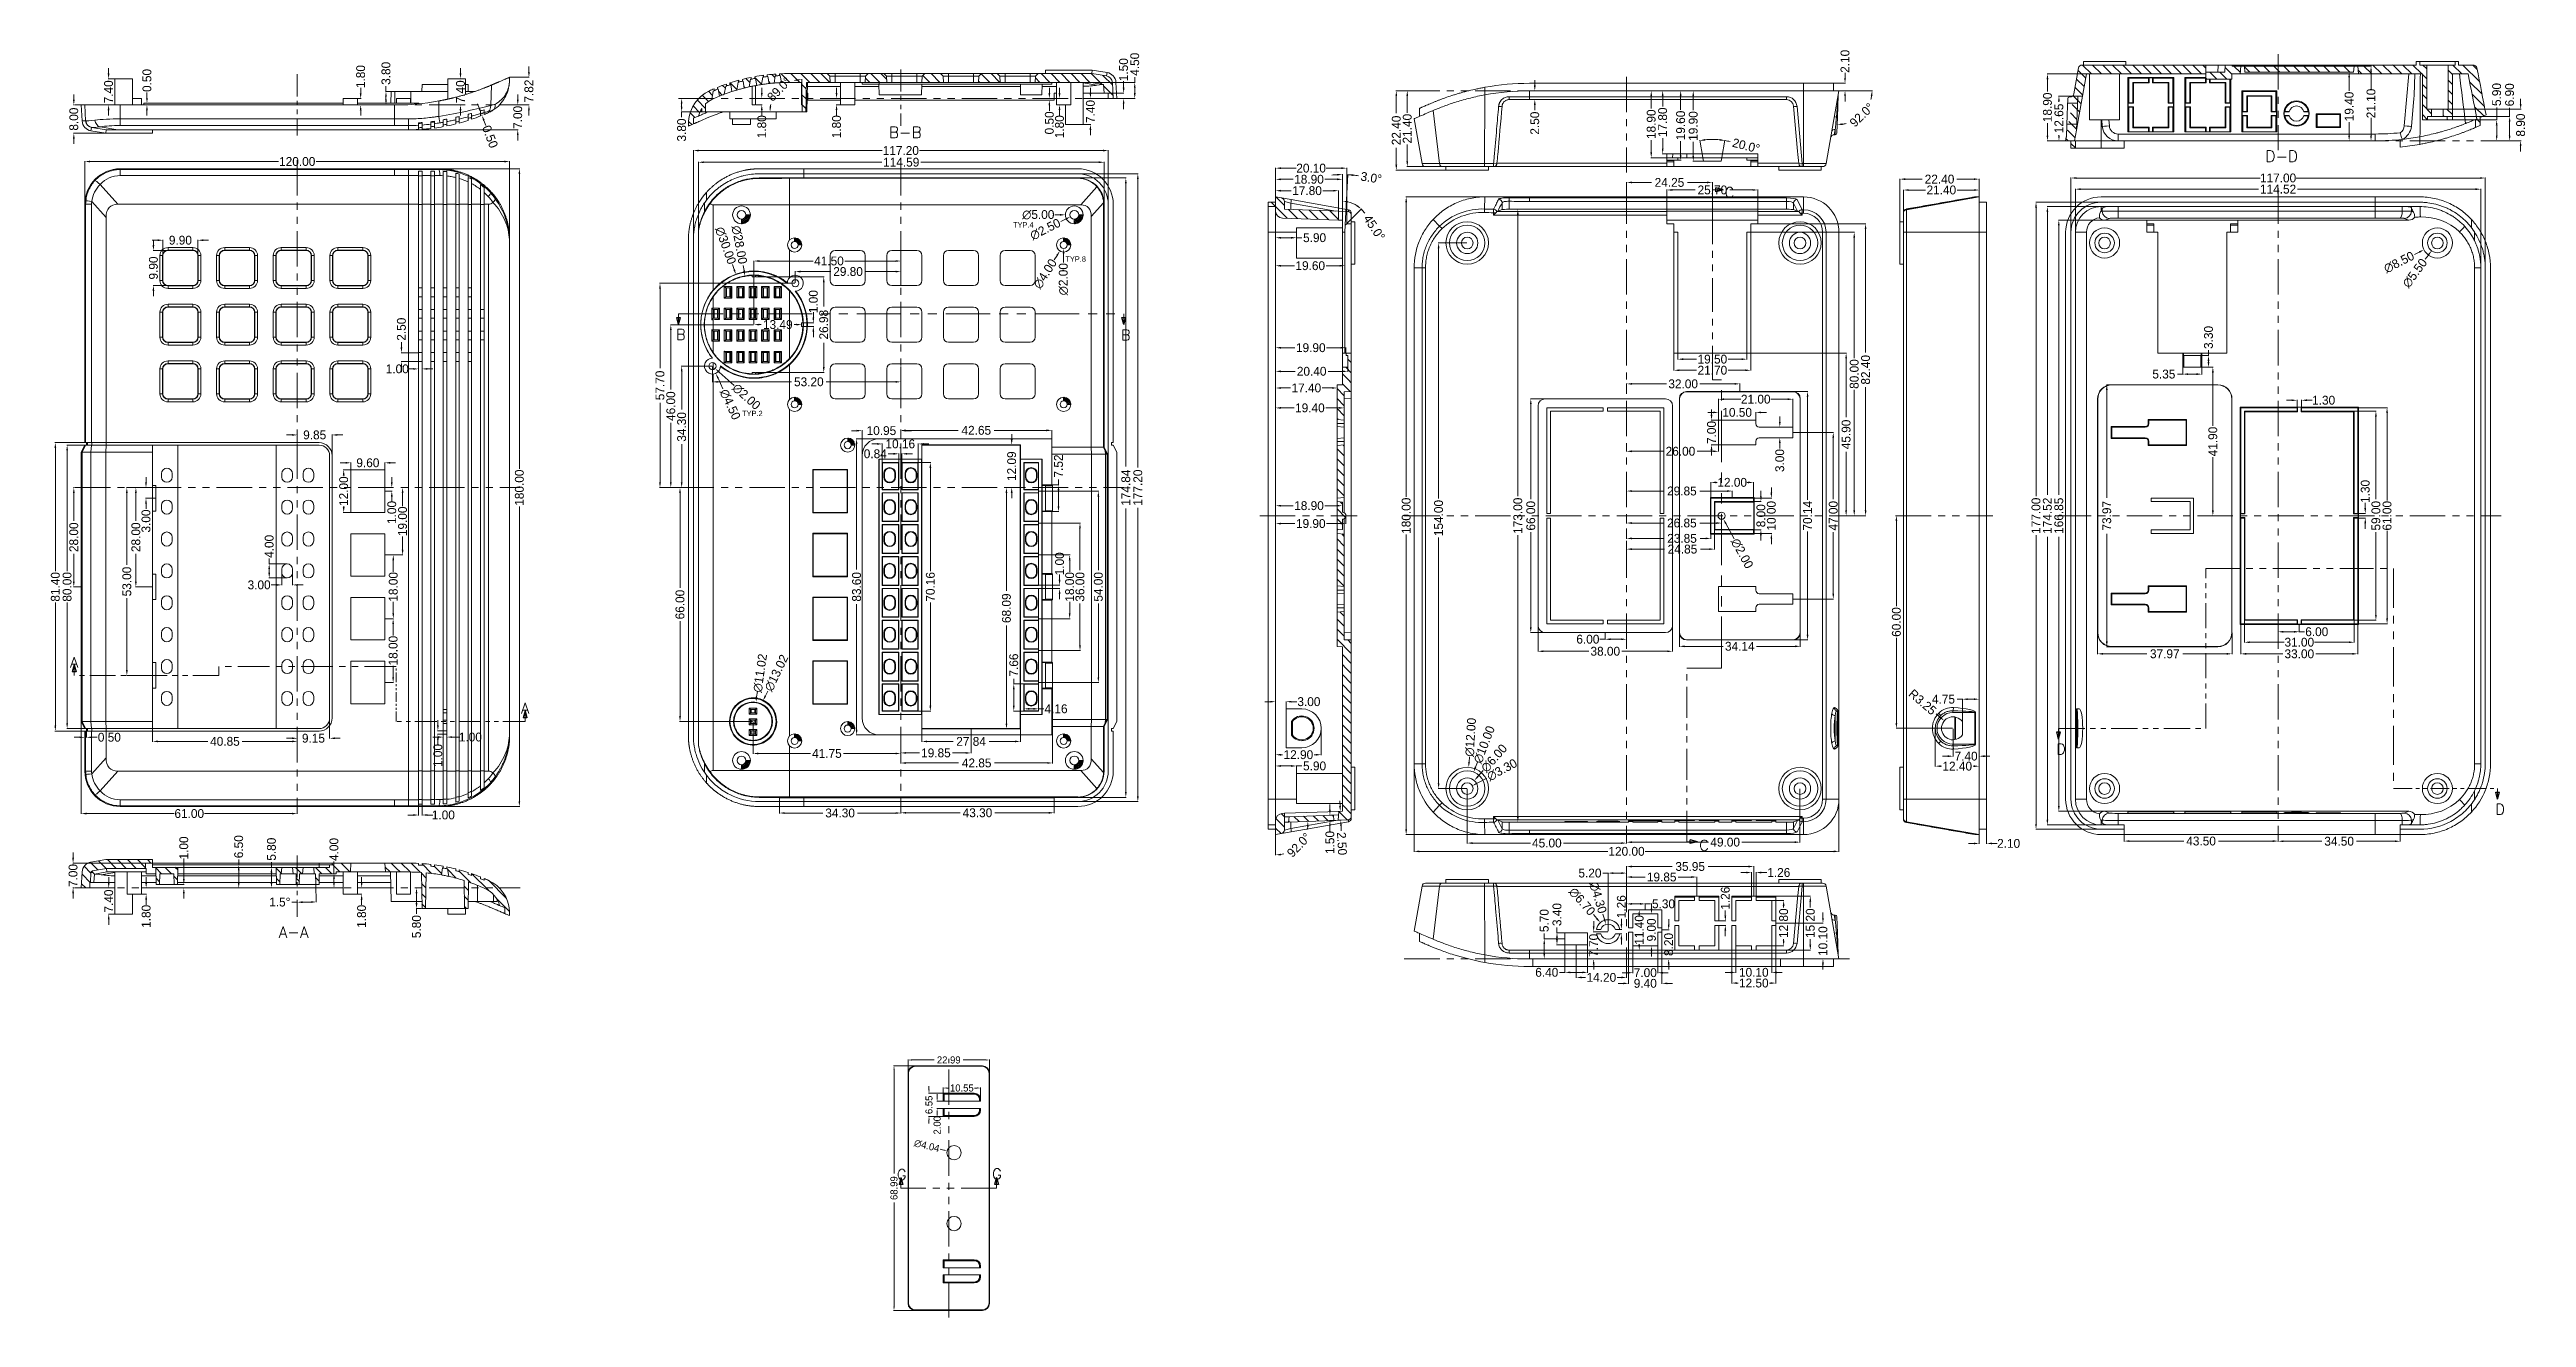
# Model space of a CAD drawing. Extents: x 18 to 718, y 389 to 747.
import ezdxf

# ---------------------------------------------------------------- set-up
doc = ezdxf.new("R2010")
doc.units = 0
doc.header["$MEASUREMENT"] = 0
doc.linetypes.add('PHANTOM', pattern=[2.5, 1.25, -0.25, 0.25, -0.25, 0.25, -0.25])
for name, color, linetype in [('10', 7, 'Continuous'), ('20', 7, 'Continuous'), ('50', 7, 'Continuous'), ('TOP', 7, 'Continuous')]:
    doc.layers.add(name, color=color, linetype=linetype)
doc.styles.add('blockfont', font='simplex.shx', dxfattribs={"bigfont": 'bigfont'})
doc.dimstyles.new('1', dxfattribs={"dimtxt": 2.5, "dimasz": 1.5, "dimexe": 0.1, "dimexo": 0.1, "dimgap": 0.09, "dimtad": 0, "dimzin": 0, "dimdsep": 46, "dimtxsty": 'Standard', "dimcen": 0, "dimclrd": 4, "dimclre": 4, "dimclrt": 3, "dimadec": 1, "dimazin": 0, "dimtfac": 1, "dimtofl": 0, "dimtmove": 0, "dimatfit": 3, "dimfxl": 1, "dimtolj": 1, "dimtzin": 0, "dimlwd": 9, "dimlwe": 9, "dimarcsym": 0})
doc.dimstyles.new('2', dxfattribs={"dimtxt": 2, "dimasz": 1, "dimexe": 0.1, "dimexo": 0.1, "dimgap": 0.09, "dimtad": 0, "dimzin": 0, "dimdsep": 46, "dimtxsty": 'Standard', "dimcen": 0, "dimclrd": 4, "dimclre": 4, "dimclrt": 3, "dimadec": 1, "dimazin": 0, "dimtfac": 1, "dimtofl": 0, "dimtmove": 0, "dimatfit": 3, "dimfxl": 1, "dimtolj": 1, "dimtzin": 0, "dimlwd": 9, "dimlwe": 9, "dimarcsym": 0})
pattern_1 = [(45, (11.45994, 7.93043), (-0.26516504, 0.26516504), []), (135, (11.45994, 7.93043), (-0.26516504, -0.26516504), [])]

msp = doc.modelspace()

# ---------------------------------------------------------------- texts
at = {"color": 1, "linetype": 'Continuous', "lineweight": 9, "char_height": 1.5132, "width": 28.59024, "attachment_point": 1}
for s, insert in [('TYP.4', (290.544, 698.509)), ('TYP.8', (305.326, 688.864)), ('TYP.2', (214.005, 645.268))]:
    msp.add_mtext(s, dxfattribs=dict(at, insert=insert))
at = {"layer": 'TOP', "color": 1, "linetype": 'Continuous', "lineweight": 9, "line_spacing_factor": 0.903614, "style": 'blockfont'}
for s, insert, char_height, attachment_point in [('\\W01.000; \\H3.17;B-B\\H3.17;', (259.021, 722.288), 3.175, 8), ('\\W01.000; \\H3.17;D-D\\H3.17;', (647.809, 715.539), 3.175, 8), ('\\W01.000;C', (491.576, 705.365), 3, 7), ('\\W01.000;B', (195.362, 665.307), 3, 7), ('\\W01.000;B', (321.017, 665.154), 3, 7), ('\\W01.000;A', (24.152, 572.762), 3, 7), ('\\W01.000;A', (151.572, 559.798), 3, 7), ('\\W01.000;D', (585.208, 548.289), 3, 7), ('\\W01.000;D', (709.253, 531.294), 3, 7), ('\\W01.000;C', (484.385, 521.083), 3, 7), ('\\W01.000; \\H3.17;A-A\\H3.17;', (86.246, 496.512), 3.175, 8), ('\\W01.000;G', (257.738, 428.194), 3, 7), ('\\W01.000;G', (284.638, 428.349), 3, 7)]:
    msp.add_mtext(s, dxfattribs=dict(at, insert=insert, char_height=char_height, attachment_point=attachment_point))

# ---------------------------------------------------------------- blocks, each defined once
blk = doc.blocks.new('HATCH1')
at = {"color": 200, "linetype": 'Continuous'}
for p, q in [((31.56, 782.34), (32.73, 783.52)), ((33.04, 781), (35.42, 783.37)), ((35.73, 780.85), (37.66, 782.78)), ((36.64, 778.94), (38.81, 781.1)), ((37.05, 776.52), (39.22, 778.69)), ((37.06, 773.7), (39.56, 776.2)), ((37.06, 770.87), (39.56, 773.37)), ((37.06, 768.04), (39.56, 770.54)), ((37.26, 765.42), (39.56, 767.72)), ((38.56, 763.89), (39.56, 764.89)), ((33.32, 761.48), (34.31, 762.47)), ((33.88, 756.39), (34.9, 757.41)), ((35.56, 760.89), (37.21, 762.55)), ((35.56, 758.07), (37.36, 759.86)), ((36.64, 756.32), (37.36, 757.04)), ((33.25, 727.49), (34.23, 728.47)), ((35.66, 727.07), (37.14, 728.54)), ((33.4, 721.98), (34.31, 722.89)), ((35.56, 721.31), (37.36, 723.11)), ((33.47, 716.4), (34.47, 717.4)), ((35.56, 715.66), (37.36, 717.46)), ((35.56, 712.83), (37.36, 714.63)), ((36.06, 710.51), (38.28, 712.72)), ((36.06, 707.68), (38.56, 710.18)), ((36.06, 696.37), (37.46, 697.77)), ((36.06, 693.54), (37.18, 694.66)), ((36.06, 690.71), (38.56, 693.21)), ((37.18, 694.66), (38.56, 696.04)), ((26.01, 686.33), (27.04, 687.36)), ((28.79, 686.28), (29.92, 687.41)), ((31.57, 686.23), (32.8, 687.46)), ((34.35, 686.19), (35.68, 687.51)), ((35.66, 684.66), (38.32, 687.32)), ((35.95, 687.78), (38.55, 690.38)), ((34.29, 677.65), (36.73, 680.08)), ((35.62, 681.8), (37.64, 683.82)), ((25.76, 674.77), (26.31, 675.33)), ((28.09, 674.27), (29.19, 675.38)), ((30.87, 674.23), (32.07, 675.43)), ((30.9, 668.6), (35.57, 673.27)), ((33.02, 673.55), (36.29, 676.82)), ((24.93, 662.64), (28.6, 666.31)), ((28.6, 663.48), (33.72, 668.6))]:
    blk.add_line(p, q, dxfattribs=at)
blk = doc.blocks.new('HATCH3')
at = {"color": 200, "linetype": 'Continuous'}
for p, q in [((267.53, 603.72), (268.42, 604.6)), ((269.52, 602.88), (270.84, 604.19)), ((270.96, 601.49), (272.83, 603.35)), ((272.12, 599.81), (274.49, 602.19)), ((274.08, 598.95), (275.87, 600.74)), ((275.8, 597.84), (276.95, 598.99)), ((275.89, 595.1), (276.89, 596.1)), ((277.84, 594.22), (278.6, 594.99)), ((277.43, 590.99), (279.33, 592.88)), ((277.93, 588.66), (278.21, 588.94)), ((279.39, 587.29), (280.55, 588.45)), ((279.7, 590.43), (279.97, 590.7)), ((278.91, 583.98), (280.85, 585.93)), ((279.18, 581.43), (279.74, 581.99)), ((280.8, 580.22), (281.72, 581.14)), ((281.18, 583.43), (281.43, 583.67)), ((279.45, 576.04), (281.9, 578.49)), ((279.45, 573.21), (281.95, 575.71)), ((272.04, 571.47), (273.11, 572.54)), ((274.82, 571.42), (275.99, 572.59)), ((277.6, 571.37), (278.88, 572.64)), ((279.45, 570.39), (281.95, 572.89)), ((279.45, 567.56), (281.95, 570.06)), ((279.45, 564.73), (281.95, 567.23)), ((279.45, 553.43), (280.68, 554.65)), ((279.45, 550.6), (281.95, 553.1)), ((280.34, 548.67), (281.95, 550.27)), ((279.45, 536.46), (281.43, 538.44)), ((279.45, 533.64), (281.95, 536.13)), ((279.45, 522.33), (279.82, 522.7)), ((279.45, 519.5), (281.89, 521.94)), ((279.45, 516.67), (281.95, 519.17)), ((279.45, 505.37), (280.73, 506.65)), ((279.45, 502.54), (281.95, 505.04)), ((279.45, 499.71), (281.95, 502.21)), ((279.45, 496.89), (281.95, 499.38)), ((278.95, 487.91), (281.95, 490.9)), ((279.45, 494.06), (281.95, 496.56)), ((279.45, 491.23), (281.95, 493.73)), ((275.75, 484.71), (278.4, 487.35)), ((278.74, 484.87), (281.43, 487.56))]:
    blk.add_line(p, q, dxfattribs=at)
blk = doc.blocks.new('HATCH5')
at = {"color": 200, "linetype": 'Continuous'}
for p, q in [((629.75, 800.66), (634.28, 805.19)), ((456.05, 802.41), (457.6, 803.96)), ((457.92, 801.46), (460.34, 803.87)), ((459.33, 800.03), (459.53, 800.24)), ((459.43, 797.3), (460.88, 798.75)), ((460.75, 801.46), (461.71, 802.41)), ((629.65, 797.74), (632.24, 800.32)), ((633.37, 801.46), (635.76, 803.84)), ((459.52, 794.57), (460.97, 796.02)), ((459.62, 791.84), (461.07, 793.29)), ((629.34, 788.95), (631.94, 791.54)), ((629.45, 791.88), (632.04, 794.47)), ((629.55, 794.81), (632.14, 797.4)), ((459.71, 789.11), (461.16, 790.56)), ((459.9, 783.64), (462.3, 786.04)), ((461, 787.56), (461.26, 787.82)), ((461.64, 782.56), (464.15, 785.06)), ((464.47, 782.56), (466.98, 785.06)), ((467.3, 782.56), (469.81, 785.06)), ((470.13, 782.56), (472.64, 785.06)), ((472.96, 782.56), (475.47, 785.06)), ((475.79, 782.56), (478.3, 785.06)), ((478.62, 782.56), (481.13, 785.06)), ((481.45, 782.56), (483.96, 785.06)), ((484.28, 782.56), (486.79, 785.06)), ((487.11, 782.56), (489.62, 785.06)), ((489.94, 782.56), (492.45, 785.06)), ((492.77, 782.56), (495.27, 785.06)), ((495.6, 782.56), (498.1, 785.06)), ((498.43, 782.56), (500.93, 785.06)), ((501.26, 782.56), (502.78, 784.07)), ((502.78, 784.07), (503.76, 785.06)), ((504.09, 782.56), (506.59, 785.06)), ((506.92, 782.56), (510.93, 786.56)), ((511.75, 784.56), (513.76, 786.56)), ((514.58, 784.56), (516.59, 786.56)), ((517.41, 784.56), (518.67, 785.81)), ((525.9, 784.56), (527.9, 786.56)), ((528.73, 784.56), (530.73, 786.56)), ((531.56, 784.56), (533.56, 786.56)), ((534.39, 784.56), (536.39, 786.56)), ((537.22, 784.56), (539.22, 786.56)), ((540.05, 784.56), (540.66, 785.16)), ((541.8, 786.31), (542.05, 786.56)), ((543.38, 785.06), (544.88, 786.56)), ((545.32, 784.17), (547.71, 786.56)), ((549.04, 785.06), (549.71, 785.72)), ((551.37, 784.56), (553.37, 786.56)), ((554.2, 784.56), (556.2, 786.56)), ((557.03, 784.56), (559.03, 786.56)), ((559.86, 784.56), (561.86, 786.56)), ((562.69, 784.56), (564.69, 786.56)), ((565.52, 784.56), (565.76, 784.8)), ((572.94, 786.31), (573.18, 786.56)), ((574.01, 784.56), (576.01, 786.56)), ((576.84, 784.56), (578.84, 786.56)), ((579.67, 784.56), (581.67, 786.56)), ((580.84, 782.9), (583, 785.06)), ((584.13, 783.36), (585.83, 785.06)), ((586.16, 782.56), (587.68, 784.08)), ((629.38, 786.16), (631.83, 788.61)), ((509.75, 782.56), (510.75, 783.55)), ((583.33, 782.56), (584.13, 783.36)), ((588.99, 782.56), (589.99, 783.56))]:
    blk.add_line(p, q, dxfattribs=at)
blk = doc.blocks.new('HATCH7')
at = {"color": 200, "linetype": 'Continuous'}
for p, q in [((659.89, 570.82), (661.12, 572.05)), ((661.89, 572.82), (662.51, 573.44)), ((662.76, 570.86), (664.92, 573.02)), ((665.2, 570.47), (667.35, 572.62)), ((667.94, 570.38), (669.79, 572.23)), ((669.98, 569.59), (672.14, 571.75)), ((672.38, 569.16), (674.54, 571.32)), ((674.79, 568.74), (676.95, 570.9)), ((677.19, 568.32), (679.35, 570.47)), ((679.6, 567.89), (681.76, 570.05)), ((680.79, 566.26), (683.29, 568.76)), ((680.79, 563.43), (683.29, 565.93)), ((680.79, 560.61), (683.29, 563.1)), ((680.79, 557.78), (683.29, 560.28)), ((680.79, 554.95), (683.29, 557.45)), ((680.79, 552.13), (683.29, 554.62)), ((680.79, 549.3), (683.29, 551.8)), ((680.79, 546.47), (683.29, 548.97)), ((680.79, 543.64), (683.29, 546.14)), ((680.79, 540.82), (683.29, 543.32)), ((680.79, 537.99), (683.29, 540.49)), ((679.29, 533.67), (679.56, 533.93)), ((679.29, 530.84), (681.29, 532.84)), ((680.79, 535.16), (683.29, 537.66)), ((682.39, 533.93), (683.29, 534.83)), ((679.29, 528.01), (681.29, 530.01)), ((680.68, 526.57), (682.62, 528.51)), ((681.15, 524.21), (682.99, 526.05)), ((681.29, 521.53), (682.8, 523.04)), ((681.29, 518.7), (682.99, 520.4)), ((681.29, 515.87), (682.99, 517.57)), ((681.29, 513.05), (682.99, 514.75)), ((681.29, 510.22), (682.99, 511.92)), ((681.29, 507.39), (682.99, 509.09)), ((681.29, 504.57), (682.99, 506.26)), ((681.29, 501.74), (682.99, 503.44)), ((681.29, 498.91), (682.99, 500.61)), ((681.29, 496.09), (682.99, 497.78)), ((680.79, 489.93), (681.81, 490.95)), ((681.29, 493.26), (682.99, 494.96)), ((682.92, 492.06), (682.99, 492.13)), ((680.79, 487.1), (682.99, 489.3)), ((680.79, 484.28), (683.29, 486.77)), ((680.79, 481.45), (683.29, 483.95)), ((680.79, 478.62), (683.13, 480.96)), ((680.79, 475.8), (683.29, 478.29)), ((683.13, 480.96), (683.29, 481.12)), ((667.81, 471.3), (669.31, 472.8)), ((669.53, 470.2), (670.79, 471.46)), ((670.89, 471.55), (672.14, 472.8)), ((673.72, 471.55), (674.97, 472.8)), ((676.55, 471.55), (677.8, 472.8)), ((679.38, 471.55), (680.63, 472.8)), ((680.79, 472.97), (683.29, 475.47)), ((682.2, 471.55), (683.29, 472.64)), ((684.21, 473.55), (684.29, 473.64)), ((667.79, 465.64), (667.96, 465.8)), ((668.79, 466.64), (669.06, 466.9)), ((669.29, 464.3), (670.79, 465.81)), ((672.12, 464.3), (673.37, 465.55)), ((674.95, 464.3), (676.2, 465.55)), ((677.78, 464.3), (679.03, 465.55)), ((680.61, 464.3), (681.86, 465.55)), ((680.79, 461.66), (683.29, 464.16)), ((667.07, 456.43), (668.1, 457.46)), ((668.95, 455.48), (671.51, 458.04)), ((671.56, 455.26), (675.04, 458.74)), ((675.06, 455.93), (678.58, 459.45)), ((678.57, 456.61), (683.29, 461.33)), ((682.08, 457.29), (683.29, 458.5))]:
    blk.add_line(p, q, dxfattribs=at)
blk = doc.blocks.new('ASSORTED_DRAFT1')
at = {"color": 13}
for p, q in [((197.49, 481.67, 197.49), (199.49, 482.2)), ((197.49, 481.67, 197.49), (199.49, 481.13)), ((199.49, 482.2), (199.49, 481.13))]:
    blk.add_line(p, q, dxfattribs=at)
blk = doc.blocks.new('ASSORTED_DRAFT2')
at = {"color": 13}
for p, q in [((197.49, 607.44, 197.49), (199.49, 607.97)), ((197.49, 607.44, 197.49), (199.49, 606.9)), ((199.49, 607.97), (199.49, 606.9))]:
    blk.add_line(p, q, dxfattribs=at)
blk = doc.blocks.new('ASSORTED_DRAFT3')
at = {"color": 13}
for p, q in [((101.44, 785.58, 101.44), (99.44, 786.11)), ((99.44, 785.04), (99.44, 786.11)), ((101.44, 785.58, 101.44), (99.44, 785.04))]:
    blk.add_line(p, q, dxfattribs=at)
blk = doc.blocks.new('ASSORTED_DRAFT4')
at = {"color": 13}
for p, q in [((88.44, 659.81, 88.44), (86.44, 660.34)), ((86.44, 659.27), (86.44, 660.34)), ((88.44, 659.81, 88.44), (86.44, 659.27))]:
    blk.add_line(p, q, dxfattribs=at)
blk = doc.blocks.new('ASSORTED_DRAFT5')
at = {"color": 13}
for p, q in [((637.79, 670.34, 637.79), (637.25, 672.34)), ((637.25, 672.34), (638.33, 672.34)), ((637.79, 670.34, 637.79), (638.33, 672.34))]:
    blk.add_line(p, q, dxfattribs=at)
blk = doc.blocks.new('ASSORTED_DRAFT6')
at = {"color": 13}
for p, q in [((453.77, 677.58, 453.77), (453.23, 679.58)), ((453.23, 679.58), (454.31, 679.58)), ((453.77, 677.58, 453.77), (454.31, 679.58))]:
    blk.add_line(p, q, dxfattribs=at)
blk = doc.blocks.new('ASSORTED_DRAFT7')
at = {"color": 13}
for p, q in [((465.78, 451.54, 465.78), (467.78, 452.08)), ((465.78, 451.54, 465.78), (467.78, 451.01)), ((467.78, 452.08), (467.78, 451.01))]:
    blk.add_line(p, q, dxfattribs=at)
blk = doc.blocks.new('ASSORTED_DRAFT8')
at = {"color": 13}
for p, q in [((488.26, 575.55, 488.26), (490.26, 576.09)), ((488.26, 575.55, 488.26), (490.26, 575.02)), ((490.26, 576.09), (490.26, 575.02))]:
    blk.add_line(p, q, dxfattribs=at)
blk = doc.blocks.new('ASSORTED_DRAFT13')
at = {"color": 13}
for p, q in [((823.64, 577.91, 823.64), (821.64, 578.44)), ((821.64, 577.37), (821.64, 578.44)), ((823.64, 577.91, 823.64), (821.64, 577.37))]:
    blk.add_line(p, q, dxfattribs=at)
blk = doc.blocks.new('ASSORTED_DRAFT14')
at = {"color": 13}
for p, q in [((823.64, 550.92, 823.64), (821.64, 551.45)), ((821.64, 550.38), (821.64, 551.45)), ((823.64, 550.92, 823.64), (821.64, 550.38))]:
    blk.add_line(p, q, dxfattribs=at)
blk = doc.blocks.new('*D101')
at = {"color": 4, "linetype": 'Continuous', "lineweight": 9}
for p, q in [((270.71, 450.35), (269, 450.35)), ((270.71, 448.35), (269, 448.35)), ((269.1, 451.35), (269.1, 452.35)), ((269.1, 447.35), (269.1, 446.35))]:
    blk.add_line(p, q, dxfattribs=at)
for points in [[(268.93, 451.35), (269.27, 451.35), (269.1, 450.35)], [(268.93, 447.35), (269.27, 447.35), (269.1, 448.35)]]:
    blk.add_solid(points, dxfattribs=at)
at = {"layer": 'Defpoints', "color": 0, "linetype": 'Continuous', "lineweight": 9}
for p in [(269.1, 448.35), (270.81, 450.35), (270.81, 448.35)]:
    blk.add_point(p, dxfattribs=at)
at = {"color": 3, "linetype": 'Continuous', "lineweight": 9, "insert": (269.1, 443.59), "char_height": 2, "attachment_point": 5, "rotation": 90}
blk.add_mtext('\\A1;2.00', dxfattribs=at)
blk = doc.blocks.new('*D102')
at = {"color": 4, "linetype": 'Continuous', "lineweight": 9}
for p, q in [((270.71, 452.62), (266.7, 452.62)), ((266.8, 453.62), (266.8, 454.62)), ((270.71, 446.08), (266.7, 446.08)), ((266.8, 445.08), (266.8, 444.08))]:
    blk.add_line(p, q, dxfattribs=at)
for points in [[(266.64, 453.62), (266.97, 453.62), (266.8, 452.62)], [(266.64, 445.08), (266.97, 445.08), (266.8, 446.08)]]:
    blk.add_solid(points, dxfattribs=at)
at = {"layer": 'Defpoints', "color": 0, "linetype": 'Continuous', "lineweight": 9}
for p in [(270.81, 452.62), (266.8, 446.08), (270.81, 446.08)]:
    blk.add_point(p, dxfattribs=at)
at = {"color": 3, "linetype": 'Continuous', "lineweight": 9, "insert": (266.8, 449.35), "char_height": 2, "attachment_point": 5, "rotation": 90}
blk.add_mtext('\\A1;6.55', dxfattribs=at)
blk = doc.blocks.new('*D103')
at = {"color": 4, "linetype": 'Continuous', "lineweight": 9}
for p, q in [((270.81, 452.72), (270.81, 454.21)), ((271.81, 454.11), (272.49, 454.11)), ((280.36, 454.11), (279.67, 454.11)), ((281.36, 450.95), (281.36, 454.21))]:
    blk.add_line(p, q, dxfattribs=at)
for points in [[(271.81, 454.28), (271.81, 453.95), (270.81, 454.11)], [(280.36, 454.28), (280.36, 453.95), (281.36, 454.11)]]:
    blk.add_solid(points, dxfattribs=at)
at = {"layer": 'Defpoints', "color": 0, "linetype": 'Continuous', "lineweight": 9}
for p in [(270.81, 452.62), (281.36, 454.11), (281.36, 450.85)]:
    blk.add_point(p, dxfattribs=at)
at = {"color": 3, "linetype": 'Continuous', "lineweight": 9, "insert": (276.08, 454.11), "char_height": 2, "attachment_point": 5}
blk.add_mtext('\\A1;10.55', dxfattribs=at)
blk = doc.blocks.new('*D104')
at = {"color": 4, "linetype": 'Continuous', "lineweight": 9}
for p, q in [((260.89, 458.45), (260.89, 462.12)), ((261.89, 462.02), (268.29, 462.02)), ((282.88, 462.02), (276.47, 462.02)), ((283.88, 458.45), (283.88, 462.12))]:
    blk.add_line(p, q, dxfattribs=at)
for points in [[(261.89, 462.18), (261.89, 461.85), (260.89, 462.02)], [(282.88, 462.18), (282.88, 461.85), (283.88, 462.02)]]:
    blk.add_solid(points, dxfattribs=at)
at = {"layer": 'Defpoints', "color": 0, "linetype": 'Continuous', "lineweight": 9}
for p in [(283.88, 462.02), (260.89, 458.35), (283.88, 458.35)]:
    blk.add_point(p, dxfattribs=at)
at = {"color": 3, "linetype": 'Continuous', "lineweight": 9, "insert": (272.38, 462.02), "char_height": 2, "attachment_point": 5}
blk.add_mtext('\\A1;22.99', dxfattribs=at)
blk = doc.blocks.new('*D105')
at = {"color": 4, "linetype": 'Continuous', "lineweight": 9}
for p, q in [((262.79, 460.35), (256.82, 460.35)), ((256.92, 459.35), (256.92, 429.94)), ((256.92, 392.35), (256.92, 421.76)), ((262.79, 391.35), (256.82, 391.35))]:
    blk.add_line(p, q, dxfattribs=at)
for points in [[(256.75, 459.35), (257.09, 459.35), (256.92, 460.35)], [(256.75, 392.35), (257.09, 392.35), (256.92, 391.35)]]:
    blk.add_solid(points, dxfattribs=at)
at = {"layer": 'Defpoints', "color": 0, "linetype": 'Continuous', "lineweight": 9}
for p in [(262.89, 460.35), (256.92, 391.35), (262.89, 391.35)]:
    blk.add_point(p, dxfattribs=at)
at = {"color": 3, "linetype": 'Continuous', "lineweight": 9, "insert": (256.92, 425.85), "char_height": 2, "attachment_point": 5, "rotation": 90}
blk.add_mtext('\\A1;68.99', dxfattribs=at)
blk = doc.blocks.new('*D106')
at = {"color": 4, "linetype": 'Continuous', "lineweight": 9}
blk.add_line((269.98, 436.83), (270.95, 436.59), dxfattribs=at)
blk.add_solid([(270.99, 436.75), (270.91, 436.43), (271.92, 436.34)], dxfattribs=at)
at = {"layer": 'Defpoints', "color": 0, "linetype": 'Continuous', "lineweight": 9}
for p in [(271.92, 436.34), (275.84, 435.36)]:
    blk.add_point(p, dxfattribs=at)
at = {"color": 3, "linetype": 'Continuous', "lineweight": 9, "insert": (266.18, 437.79), "char_height": 2, "attachment_point": 5, "rotation": 345.88306}
blk.add_mtext('\\A1;∅4.04', dxfattribs=at)
blk = doc.blocks.new('*D124')
at = {"color": 4, "linetype": 'Continuous', "lineweight": 9}
for p, q in [((28.35, 703.67), (28.35, 715.72)), ((29.85, 715.62), (83.05, 715.62)), ((146.85, 715.62), (93.65, 715.62)), ((148.35, 693.67), (148.35, 715.72))]:
    blk.add_line(p, q, dxfattribs=at)
for points in [[(29.85, 715.87), (29.85, 715.37), (28.35, 715.62)], [(146.85, 715.87), (146.85, 715.37), (148.35, 715.62)]]:
    blk.add_solid(points, dxfattribs=at)
at = {"layer": 'Defpoints', "color": 0, "linetype": 'Continuous', "lineweight": 9}
for p in [(148.35, 715.62), (28.35, 703.57), (148.35, 693.57)]:
    blk.add_point(p, dxfattribs=at)
at = {"color": 3, "linetype": 'Continuous', "lineweight": 9, "insert": (88.35, 715.62), "char_height": 2.5, "attachment_point": 5}
blk.add_mtext('\\A1;120.00', dxfattribs=at)
blk = doc.blocks.new('*D125')
at = {"color": 4, "linetype": 'Continuous', "lineweight": 9}
for p, q in [((47.73, 692.02), (47.73, 693.52)), ((51.75, 690.52), (47.63, 690.52)), ((51.75, 680.62), (47.63, 680.62)), ((47.73, 679.12), (47.73, 677.62))]:
    blk.add_line(p, q, dxfattribs=at)
for points in [[(47.48, 692.02), (47.98, 692.02), (47.73, 690.52)], [(47.48, 679.12), (47.98, 679.12), (47.73, 680.62)]]:
    blk.add_solid(points, dxfattribs=at)
at = {"layer": 'Defpoints', "color": 0, "linetype": 'Continuous', "lineweight": 9}
for p in [(47.73, 690.52), (51.85, 690.52), (51.85, 680.62)]:
    blk.add_point(p, dxfattribs=at)
at = {"color": 3, "linetype": 'Continuous', "lineweight": 9, "insert": (47.73, 685.57), "char_height": 2.5, "attachment_point": 5, "rotation": 90}
blk.add_mtext('\\A1;9.90', dxfattribs=at)
blk = doc.blocks.new('*D126')
at = {"color": 4, "linetype": 'Continuous', "lineweight": 9}
for p, q in [((48.9, 693.41), (47.4, 693.41)), ((50.4, 689.17), (50.4, 693.51)), ((60.3, 689.17), (60.3, 693.51)), ((61.8, 693.41), (63.3, 693.41))]:
    blk.add_line(p, q, dxfattribs=at)
for points in [[(48.9, 693.66), (48.9, 693.16), (50.4, 693.41)], [(61.8, 693.66), (61.8, 693.16), (60.3, 693.41)]]:
    blk.add_solid(points, dxfattribs=at)
at = {"layer": 'Defpoints', "color": 0, "linetype": 'Continuous', "lineweight": 9}
for p in [(60.3, 693.41), (50.4, 689.07), (60.3, 689.07)]:
    blk.add_point(p, dxfattribs=at)
at = {"color": 3, "linetype": 'Continuous', "lineweight": 9, "insert": (55.35, 693.41), "char_height": 2.5, "attachment_point": 5}
blk.add_mtext('\\A1;9.90', dxfattribs=at)
blk = doc.blocks.new('*D127')
at = {"color": 4, "linetype": 'Continuous', "lineweight": 9}
for p, q in [((113.2, 623.57), (115.16, 623.57)), ((115.06, 625.07), (115.06, 626.57)), ((113.2, 622.57), (115.16, 622.57)), ((115.06, 621.07), (115.06, 619.57))]:
    blk.add_line(p, q, dxfattribs=at)
for points in [[(114.81, 625.07), (115.31, 625.07), (115.06, 623.57)], [(114.81, 621.07), (115.31, 621.07), (115.06, 622.57)]]:
    blk.add_solid(points, dxfattribs=at)
at = {"layer": 'Defpoints', "color": 0, "linetype": 'Continuous', "lineweight": 9}
for p in [(113.1, 623.57), (113.1, 622.57), (115.06, 622.57)]:
    blk.add_point(p, dxfattribs=at)
at = {"color": 3, "linetype": 'Continuous', "lineweight": 9, "insert": (115.06, 616.57), "char_height": 2.5, "attachment_point": 5, "rotation": 90}
blk.add_mtext('\\A1;1.00', dxfattribs=at)
blk = doc.blocks.new('*D128')
at = {"color": 4, "linetype": 'Continuous', "lineweight": 9}
for p, q in [((119.69, 623.57), (118.01, 623.57)), ((118.11, 622.07), (118.11, 618.33)), ((118.11, 606.07), (118.11, 609.82)), ((113.2, 604.57), (118.21, 604.57))]:
    blk.add_line(p, q, dxfattribs=at)
for points in [[(117.86, 622.07), (118.36, 622.07), (118.11, 623.57)], [(117.86, 606.07), (118.36, 606.07), (118.11, 604.57)]]:
    blk.add_solid(points, dxfattribs=at)
at = {"layer": 'Defpoints', "color": 0, "linetype": 'Continuous', "lineweight": 9}
for p in [(119.79, 623.57), (113.1, 604.57), (118.11, 604.57)]:
    blk.add_point(p, dxfattribs=at)
at = {"color": 3, "linetype": 'Continuous', "lineweight": 9, "insert": (118.11, 614.07), "char_height": 2.5, "attachment_point": 5, "rotation": 90}
blk.add_mtext('\\A1;19.00', dxfattribs=at)
blk = doc.blocks.new('*D129')
at = {"color": 4, "linetype": 'Continuous', "lineweight": 9}
for p, q in [((113.2, 604.57), (115.58, 604.57)), ((115.48, 603.07), (115.48, 599.83)), ((115.48, 588.07), (115.48, 591.32)), ((113.2, 586.57), (115.58, 586.57))]:
    blk.add_line(p, q, dxfattribs=at)
for points in [[(115.23, 603.07), (115.73, 603.07), (115.48, 604.57)], [(115.23, 588.07), (115.73, 588.07), (115.48, 586.57)]]:
    blk.add_solid(points, dxfattribs=at)
at = {"layer": 'Defpoints', "color": 0, "linetype": 'Continuous', "lineweight": 9}
for p in [(113.1, 604.57), (113.1, 586.57), (115.48, 586.57)]:
    blk.add_point(p, dxfattribs=at)
at = {"color": 3, "linetype": 'Continuous', "lineweight": 9, "insert": (115.48, 595.57), "char_height": 2.5, "attachment_point": 5, "rotation": 90}
blk.add_mtext('\\A1;18.00', dxfattribs=at)
blk = doc.blocks.new('*D130')
at = {"color": 4, "linetype": 'Continuous', "lineweight": 9}
for p, q in [((113.2, 586.57), (115.54, 586.57)), ((115.44, 585.07), (115.44, 581.83)), ((113.2, 568.57), (115.54, 568.57)), ((115.44, 570.07), (115.44, 573.32))]:
    blk.add_line(p, q, dxfattribs=at)
for points in [[(115.19, 585.07), (115.69, 585.07), (115.44, 586.57)], [(115.19, 570.07), (115.69, 570.07), (115.44, 568.57)]]:
    blk.add_solid(points, dxfattribs=at)
at = {"layer": 'Defpoints', "color": 0, "linetype": 'Continuous', "lineweight": 9}
for p in [(113.1, 586.57), (113.1, 568.57), (115.44, 568.57)]:
    blk.add_point(p, dxfattribs=at)
at = {"color": 3, "linetype": 'Continuous', "lineweight": 9, "insert": (115.44, 577.57), "char_height": 2.5, "attachment_point": 5, "rotation": 90}
blk.add_mtext('\\A1;18.00', dxfattribs=at)
blk = doc.blocks.new('*D131')
at = {"color": 4, "linetype": 'Continuous', "lineweight": 9}
for p, q in [((86.85, 638.45), (85.35, 638.45)), ((88.35, 636.37), (88.35, 638.55)), ((98.2, 632.67), (98.2, 638.55)), ((99.7, 638.45), (101.2, 638.45))]:
    blk.add_line(p, q, dxfattribs=at)
for points in [[(86.85, 638.7), (86.85, 638.2), (88.35, 638.45)], [(99.7, 638.7), (99.7, 638.2), (98.2, 638.45)]]:
    blk.add_solid(points, dxfattribs=at)
at = {"layer": 'Defpoints', "color": 0, "linetype": 'Continuous', "lineweight": 9}
for p in [(98.2, 638.45), (88.35, 636.27), (98.2, 632.57)]:
    blk.add_point(p, dxfattribs=at)
at = {"color": 3, "linetype": 'Continuous', "lineweight": 9, "insert": (93.28, 638.45), "char_height": 2.5, "attachment_point": 5}
blk.add_mtext('\\A1;9.85', dxfattribs=at)
blk = doc.blocks.new('*D132')
at = {"color": 4, "linetype": 'Continuous', "lineweight": 9}
for p, q in [((86.85, 552.83), (85.35, 552.83)), ((88.35, 554.77), (88.35, 552.73)), ((97.5, 558.47), (97.5, 552.73)), ((99, 552.83), (100.5, 552.83))]:
    blk.add_line(p, q, dxfattribs=at)
for points in [[(86.85, 553.08), (86.85, 552.58), (88.35, 552.83)], [(99, 553.08), (99, 552.58), (97.5, 552.83)]]:
    blk.add_solid(points, dxfattribs=at)
at = {"layer": 'Defpoints', "color": 0, "linetype": 'Continuous', "lineweight": 9}
for p in [(88.35, 554.87), (97.5, 558.57), (97.5, 552.83)]:
    blk.add_point(p, dxfattribs=at)
at = {"color": 3, "linetype": 'Continuous', "lineweight": 9, "insert": (92.93, 552.83), "char_height": 2.5, "attachment_point": 5}
blk.add_mtext('\\A1;9.15', dxfattribs=at)
blk = doc.blocks.new('*D133')
at = {"color": 4, "linetype": 'Continuous', "lineweight": 9}
for p, q in [((47.5, 555.47), (47.5, 551.85)), ((88.35, 554.77), (88.35, 551.85)), ((49, 551.95), (63.05, 551.95)), ((86.85, 551.95), (72.81, 551.95))]:
    blk.add_line(p, q, dxfattribs=at)
for points in [[(49, 552.2), (49, 551.7), (47.5, 551.95)], [(86.85, 552.2), (86.85, 551.7), (88.35, 551.95)]]:
    blk.add_solid(points, dxfattribs=at)
at = {"layer": 'Defpoints', "color": 0, "linetype": 'Continuous', "lineweight": 9}
for p in [(47.5, 555.57), (88.35, 554.87), (47.5, 551.95)]:
    blk.add_point(p, dxfattribs=at)
at = {"color": 3, "linetype": 'Continuous', "lineweight": 9, "insert": (67.93, 551.95), "char_height": 2.5, "attachment_point": 5}
blk.add_mtext('\\A1;40.85', dxfattribs=at)
blk = doc.blocks.new('*D134')
at = {"color": 4, "linetype": 'Continuous', "lineweight": 9}
for p, q in [((103.4, 628.57), (101.37, 628.57)), ((101.47, 627.07), (101.47, 626.83)), ((103.4, 616.57), (101.37, 616.57)), ((101.47, 618.07), (101.47, 618.32))]:
    blk.add_line(p, q, dxfattribs=at)
for points in [[(101.22, 627.07), (101.72, 627.07), (101.47, 628.57)], [(101.22, 618.07), (101.72, 618.07), (101.47, 616.57)]]:
    blk.add_solid(points, dxfattribs=at)
at = {"layer": 'Defpoints', "color": 0, "linetype": 'Continuous', "lineweight": 9}
for p in [(103.5, 628.57), (101.47, 616.57), (103.5, 616.57)]:
    blk.add_point(p, dxfattribs=at)
at = {"color": 3, "linetype": 'Continuous', "lineweight": 9, "insert": (101.47, 622.57), "char_height": 2.5, "attachment_point": 5, "rotation": 90}
blk.add_mtext('\\A1;12.00', dxfattribs=at)
blk = doc.blocks.new('*D135')
at = {"color": 4, "linetype": 'Continuous', "lineweight": 9}
for p, q in [((102, 630.58), (100.5, 630.58)), ((103.5, 628.67), (103.5, 630.68)), ((113.1, 628.67), (113.1, 630.68)), ((114.6, 630.58), (116.1, 630.58))]:
    blk.add_line(p, q, dxfattribs=at)
for points in [[(102, 630.83), (102, 630.33), (103.5, 630.58)], [(114.6, 630.83), (114.6, 630.33), (113.1, 630.58)]]:
    blk.add_solid(points, dxfattribs=at)
at = {"layer": 'Defpoints', "color": 0, "linetype": 'Continuous', "lineweight": 9}
for p in [(113.1, 630.58), (103.5, 628.57), (113.1, 628.57)]:
    blk.add_point(p, dxfattribs=at)
at = {"color": 3, "linetype": 'Continuous', "lineweight": 9, "insert": (108.3, 630.58), "char_height": 2.5, "attachment_point": 5}
blk.add_mtext('\\A1;9.60', dxfattribs=at)
blk = doc.blocks.new('*D136')
at = {"color": 4, "linetype": 'Continuous', "lineweight": 9}
for p, q in [((25.48, 623.57), (25.14, 623.57)), ((25.24, 622.07), (25.24, 614.25)), ((25.24, 597.07), (25.24, 604.9)), ((27.25, 595.57), (25.14, 595.57))]:
    blk.add_line(p, q, dxfattribs=at)
for points in [[(24.99, 622.07), (25.49, 622.07), (25.24, 623.57)], [(24.99, 597.07), (25.49, 597.07), (25.24, 595.57)]]:
    blk.add_solid(points, dxfattribs=at)
at = {"layer": 'Defpoints', "color": 0, "linetype": 'Continuous', "lineweight": 9}
for p in [(25.58, 623.57), (25.24, 595.57), (27.35, 595.57)]:
    blk.add_point(p, dxfattribs=at)
at = {"color": 3, "linetype": 'Continuous', "lineweight": 9, "insert": (25.24, 609.57), "char_height": 2.5, "attachment_point": 5, "rotation": 90}
blk.add_mtext('\\A1;28.00', dxfattribs=at)
blk = doc.blocks.new('*D137')
at = {"color": 4, "linetype": 'Continuous', "lineweight": 9}
for p, q in [((28.25, 635.57), (23.25, 635.57)), ((23.35, 634.07), (23.35, 600.04)), ((23.35, 557.07), (23.35, 591.11)), ((28.25, 555.57), (23.25, 555.57))]:
    blk.add_line(p, q, dxfattribs=at)
for points in [[(23.1, 634.07), (23.6, 634.07), (23.35, 635.57)], [(23.1, 557.07), (23.6, 557.07), (23.35, 555.57)]]:
    blk.add_solid(points, dxfattribs=at)
at = {"layer": 'Defpoints', "color": 0, "linetype": 'Continuous', "lineweight": 9}
for p in [(23.35, 635.57), (28.35, 635.57), (28.35, 555.57)]:
    blk.add_point(p, dxfattribs=at)
at = {"color": 3, "linetype": 'Continuous', "lineweight": 9, "insert": (23.35, 595.57), "char_height": 2.5, "attachment_point": 5, "rotation": 90}
blk.add_mtext('\\A1;80.00', dxfattribs=at)
blk = doc.blocks.new('*D138')
at = {"color": 4, "linetype": 'Continuous', "lineweight": 9}
for p, q in [((28.25, 636.27), (19.92, 636.27)), ((20.02, 634.77), (20.02, 600.04)), ((20.02, 556.37), (20.02, 591.11)), ((28.25, 554.87), (19.92, 554.87))]:
    blk.add_line(p, q, dxfattribs=at)
for points in [[(19.77, 634.77), (20.27, 634.77), (20.02, 636.27)], [(19.77, 556.37), (20.27, 556.37), (20.02, 554.87)]]:
    blk.add_solid(points, dxfattribs=at)
at = {"layer": 'Defpoints', "color": 0, "linetype": 'Continuous', "lineweight": 9}
for p in [(20.02, 636.27), (28.35, 636.27), (28.35, 554.87)]:
    blk.add_point(p, dxfattribs=at)
at = {"color": 3, "linetype": 'Continuous', "lineweight": 9, "insert": (20.02, 595.57), "char_height": 2.5, "attachment_point": 5, "rotation": 90}
blk.add_mtext('\\A1;81.40', dxfattribs=at)
blk = doc.blocks.new('*D139')
at = {"color": 4, "linetype": 'Continuous', "lineweight": 9}
for p, q in [((27.35, 557.47), (27.35, 531.47)), ((88.35, 532.03), (88.35, 531.47)), ((28.85, 531.57), (53.6, 531.57)), ((86.85, 531.57), (62.11, 531.57))]:
    blk.add_line(p, q, dxfattribs=at)
for points in [[(28.85, 531.82), (28.85, 531.32), (27.35, 531.57)], [(86.85, 531.82), (86.85, 531.32), (88.35, 531.57)]]:
    blk.add_solid(points, dxfattribs=at)
at = {"layer": 'Defpoints', "color": 0, "linetype": 'Continuous', "lineweight": 9}
for p in [(27.35, 557.57), (88.35, 532.13), (27.35, 531.57)]:
    blk.add_point(p, dxfattribs=at)
at = {"color": 3, "linetype": 'Continuous', "lineweight": 9, "insert": (57.85, 531.57), "char_height": 2.5, "attachment_point": 5}
blk.add_mtext('\\A1;61.00', dxfattribs=at)
blk = doc.blocks.new('*D140')
at = {"color": 4, "linetype": 'Continuous', "lineweight": 9}
for p, q in [((85.4, 602.07), (80.33, 602.07)), ((80.43, 602.07), (80.43, 603.57)), ((85.4, 598.07), (80.33, 598.07)), ((80.43, 599.57), (80.43, 600.57))]:
    blk.add_line(p, q, dxfattribs=at)
for points in [[(80.18, 600.57), (80.68, 600.57), (80.43, 602.07)], [(80.18, 599.57), (80.68, 599.57), (80.43, 598.07)]]:
    blk.add_solid(points, dxfattribs=at)
at = {"layer": 'Defpoints', "color": 0, "linetype": 'Continuous', "lineweight": 9}
for p in [(80.43, 602.07), (85.5, 602.07), (85.5, 598.07)]:
    blk.add_point(p, dxfattribs=at)
at = {"color": 3, "linetype": 'Continuous', "lineweight": 9, "insert": (80.43, 607), "char_height": 2.5, "attachment_point": 5, "rotation": 90}
blk.add_mtext('\\A1;4.00', dxfattribs=at)
blk = doc.blocks.new('*D141')
at = {"color": 4, "linetype": 'Continuous', "lineweight": 9}
for p, q in [((82.5, 596.12), (81, 596.12)), ((84, 599.47), (84, 596.02)), ((87, 599.47), (87, 596.02)), ((88.5, 596.12), (90, 596.12))]:
    blk.add_line(p, q, dxfattribs=at)
for points in [[(82.5, 596.37), (82.5, 595.87), (84, 596.12)], [(88.5, 596.37), (88.5, 595.87), (87, 596.12)]]:
    blk.add_solid(points, dxfattribs=at)
at = {"layer": 'Defpoints', "color": 0, "linetype": 'Continuous', "lineweight": 9}
for p in [(84, 599.57), (84, 596.12), (87, 599.57)]:
    blk.add_point(p, dxfattribs=at)
at = {"color": 3, "linetype": 'Continuous', "lineweight": 9, "insert": (77.58, 596.12), "char_height": 2.5, "attachment_point": 5}
blk.add_mtext('\\A1;3.00', dxfattribs=at)
blk = doc.blocks.new('*D142')
at = {"color": 4, "linetype": 'Continuous', "lineweight": 9}
for p, q in [((122.61, 534.16), (122.61, 531.07)), ((123.61, 534.16), (123.61, 531.07)), ((121.11, 531.17), (119.61, 531.17)), ((125.11, 531.17), (126.61, 531.17))]:
    blk.add_line(p, q, dxfattribs=at)
for points in [[(121.11, 531.42), (121.11, 530.92), (122.61, 531.17)], [(125.11, 531.42), (125.11, 530.92), (123.61, 531.17)]]:
    blk.add_solid(points, dxfattribs=at)
at = {"layer": 'Defpoints', "color": 0, "linetype": 'Continuous', "lineweight": 9}
for p in [(122.61, 534.26), (123.61, 534.26), (123.61, 531.17)]:
    blk.add_point(p, dxfattribs=at)
at = {"color": 3, "linetype": 'Continuous', "lineweight": 9, "insert": (129.62, 531.17), "char_height": 2.5, "attachment_point": 5}
blk.add_mtext('\\A1;1.00', dxfattribs=at)
blk = doc.blocks.new('*D143')
at = {"color": 4, "linetype": 'Continuous', "lineweight": 9}
for p, q in [((26.85, 553.1), (25.35, 553.1)), ((28.35, 554.77), (28.35, 553)), ((28.85, 554.77), (28.85, 553)), ((30.35, 553.1), (31.85, 553.1))]:
    blk.add_line(p, q, dxfattribs=at)
for points in [[(26.85, 553.35), (26.85, 552.85), (28.35, 553.1)], [(30.35, 553.35), (30.35, 552.85), (28.85, 553.1)]]:
    blk.add_solid(points, dxfattribs=at)
at = {"layer": 'Defpoints', "color": 0, "linetype": 'Continuous', "lineweight": 9}
for p in [(28.35, 554.87), (28.85, 554.87), (28.85, 553.1)]:
    blk.add_point(p, dxfattribs=at)
at = {"color": 3, "linetype": 'Continuous', "lineweight": 9, "insert": (35.28, 553.1), "char_height": 2.5, "attachment_point": 5}
blk.add_mtext('\\A1;0.50', dxfattribs=at)
blk = doc.blocks.new('*D144')
at = {"color": 4, "linetype": 'Continuous', "lineweight": 9}
for p, q in [((128.45, 713.57), (151.2, 713.57)), ((151.1, 712.07), (151.1, 628.87)), ((151.1, 535.07), (151.1, 618.27)), ((128.45, 533.57), (151.2, 533.57))]:
    blk.add_line(p, q, dxfattribs=at)
for points in [[(150.85, 712.07), (151.35, 712.07), (151.1, 713.57)], [(150.85, 535.07), (151.35, 535.07), (151.1, 533.57)]]:
    blk.add_solid(points, dxfattribs=at)
at = {"layer": 'Defpoints', "color": 0, "linetype": 'Continuous', "lineweight": 9}
for p in [(128.35, 713.57), (151.1, 713.57), (128.35, 533.57)]:
    blk.add_point(p, dxfattribs=at)
at = {"color": 3, "linetype": 'Continuous', "lineweight": 9, "insert": (151.1, 623.57), "char_height": 2.5, "attachment_point": 5, "rotation": 90}
blk.add_mtext('\\A1;180.00', dxfattribs=at)
blk = doc.blocks.new('*D145')
at = {"color": 4, "linetype": 'Continuous', "lineweight": 9}
for p, q in [((47.4, 623.57), (45.53, 623.57)), ((45.63, 625.07), (45.63, 626.57)), ((48.28, 620.57), (45.53, 620.57)), ((45.63, 619.07), (45.63, 617.57))]:
    blk.add_line(p, q, dxfattribs=at)
for points in [[(45.38, 625.07), (45.88, 625.07), (45.63, 623.57)], [(45.38, 619.07), (45.88, 619.07), (45.63, 620.57)]]:
    blk.add_solid(points, dxfattribs=at)
at = {"layer": 'Defpoints', "color": 0, "linetype": 'Continuous', "lineweight": 9}
for p in [(47.5, 623.57), (45.63, 620.57), (48.38, 620.57)]:
    blk.add_point(p, dxfattribs=at)
at = {"color": 3, "linetype": 'Continuous', "lineweight": 9, "insert": (45.63, 614.15), "char_height": 2.5, "attachment_point": 5, "rotation": 90}
blk.add_mtext('\\A1;3.00', dxfattribs=at)
blk = doc.blocks.new('*D146')
at = {"color": 4, "linetype": 'Continuous', "lineweight": 9}
for p, q in [((45.43, 623.57), (42.67, 623.57)), ((42.77, 622.07), (42.77, 614.25)), ((42.77, 597.07), (42.77, 604.9)), ((47.4, 595.57), (42.67, 595.57))]:
    blk.add_line(p, q, dxfattribs=at)
for points in [[(42.52, 622.07), (43.02, 622.07), (42.77, 623.57)], [(42.52, 597.07), (43.02, 597.07), (42.77, 595.57)]]:
    blk.add_solid(points, dxfattribs=at)
at = {"layer": 'Defpoints', "color": 0, "linetype": 'Continuous', "lineweight": 9}
for p in [(45.53, 623.57), (42.77, 595.57), (47.5, 595.57)]:
    blk.add_point(p, dxfattribs=at)
at = {"color": 3, "linetype": 'Continuous', "lineweight": 9, "insert": (42.77, 609.57), "char_height": 2.5, "attachment_point": 5, "rotation": 90}
blk.add_mtext('\\A1;28.00', dxfattribs=at)
blk = doc.blocks.new('*D147')
at = {"color": 4, "linetype": 'Continuous', "lineweight": 9}
for p, q in [((42.57, 623.57), (40.12, 623.57)), ((40.22, 622.07), (40.22, 601.75)), ((40.22, 572.07), (40.22, 592.4)), ((47.4, 570.57), (40.12, 570.57))]:
    blk.add_line(p, q, dxfattribs=at)
for points in [[(39.97, 622.07), (40.47, 622.07), (40.22, 623.57)], [(39.97, 572.07), (40.47, 572.07), (40.22, 570.57)]]:
    blk.add_solid(points, dxfattribs=at)
at = {"layer": 'Defpoints', "color": 0, "linetype": 'Continuous', "lineweight": 9}
for p in [(42.67, 623.57), (40.22, 570.57), (47.5, 570.57)]:
    blk.add_point(p, dxfattribs=at)
at = {"color": 3, "linetype": 'Continuous', "lineweight": 9, "insert": (40.22, 597.07), "char_height": 2.5, "attachment_point": 5, "rotation": 90}
blk.add_mtext('\\A1;53.00', dxfattribs=at)
blk = doc.blocks.new('*D148')
at = {"color": 4, "linetype": 'Continuous', "lineweight": 9}
for p, q in [((229.04, 681.37), (229.04, 684.66)), ((230.54, 684.56), (239.06, 684.56)), ((257.34, 684.56), (248.82, 684.56)), ((258.84, 680.72), (258.84, 684.66))]:
    blk.add_line(p, q, dxfattribs=at)
for points in [[(230.54, 684.81), (230.54, 684.31), (229.04, 684.56)], [(257.34, 684.81), (257.34, 684.31), (258.84, 684.56)]]:
    blk.add_solid(points, dxfattribs=at)
at = {"layer": 'Defpoints', "color": 0, "linetype": 'Continuous', "lineweight": 9}
for p in [(229.04, 681.27), (258.84, 684.56), (258.84, 680.62)]:
    blk.add_point(p, dxfattribs=at)
at = {"color": 3, "linetype": 'Continuous', "lineweight": 9, "insert": (243.94, 684.56), "char_height": 2.5, "attachment_point": 5}
blk.add_mtext('\\A1;29.80', dxfattribs=at)
blk = doc.blocks.new('*D149')
at = {"color": 4, "linetype": 'Continuous', "lineweight": 9}
for p, q in [((217.34, 669.67), (217.34, 687.64)), ((218.84, 687.54), (234.09, 687.54)), ((257.34, 687.54), (243.02, 687.54)), ((258.84, 684.76), (258.84, 687.64))]:
    blk.add_line(p, q, dxfattribs=at)
for points in [[(218.84, 687.79), (218.84, 687.29), (217.34, 687.54)], [(257.34, 687.79), (257.34, 687.29), (258.84, 687.54)]]:
    blk.add_solid(points, dxfattribs=at)
at = {"layer": 'Defpoints', "color": 0, "linetype": 'Continuous', "lineweight": 9}
for p in [(258.84, 687.54), (258.84, 684.66), (217.34, 669.57)]:
    blk.add_point(p, dxfattribs=at)
at = {"color": 3, "linetype": 'Continuous', "lineweight": 9, "insert": (238.55, 687.54), "char_height": 2.5, "attachment_point": 5}
blk.add_mtext('\\A1;41.50', dxfattribs=at)
blk = doc.blocks.new('*D150')
at = {"color": 4, "linetype": 'Continuous', "lineweight": 9}
for p, q in [((205.64, 657.77), (205.64, 653.33)), ((258.84, 657.77), (258.84, 653.33)), ((207.14, 653.43), (227.97, 653.43)), ((257.34, 653.43), (237.74, 653.43))]:
    blk.add_line(p, q, dxfattribs=at)
for points in [[(207.14, 653.68), (207.14, 653.18), (205.64, 653.43)], [(257.34, 653.68), (257.34, 653.18), (258.84, 653.43)]]:
    blk.add_solid(points, dxfattribs=at)
at = {"layer": 'Defpoints', "color": 0, "linetype": 'Continuous', "lineweight": 9}
for p in [(205.64, 657.87), (258.84, 657.87), (258.84, 653.43)]:
    blk.add_point(p, dxfattribs=at)
at = {"color": 3, "linetype": 'Continuous', "lineweight": 9, "insert": (232.86, 653.43), "char_height": 2.5, "attachment_point": 5}
blk.add_mtext('\\A1;53.20', dxfattribs=at)
blk = doc.blocks.new('*D151')
at = {"color": 4, "linetype": 'Continuous', "lineweight": 9}
for p, q in [((205.54, 657.87), (196.84, 657.87)), ((196.94, 656.37), (196.94, 645.6)), ((196.94, 625.07), (196.94, 635.84)), ((196.17, 623.57), (197.04, 623.57))]:
    blk.add_line(p, q, dxfattribs=at)
for points in [[(196.69, 656.37), (197.19, 656.37), (196.94, 657.87)], [(196.69, 625.07), (197.19, 625.07), (196.94, 623.57)]]:
    blk.add_solid(points, dxfattribs=at)
at = {"layer": 'Defpoints', "color": 0, "linetype": 'Continuous', "lineweight": 9}
for p in [(196.94, 657.87), (205.64, 657.87), (196.07, 623.57)]:
    blk.add_point(p, dxfattribs=at)
at = {"color": 3, "linetype": 'Continuous', "lineweight": 9, "insert": (196.94, 640.72), "char_height": 2.5, "attachment_point": 5, "rotation": 90}
blk.add_mtext('\\A1;34.30', dxfattribs=at)
blk = doc.blocks.new('*D152')
at = {"color": 4, "linetype": 'Continuous', "lineweight": 9}
for p, q in [((217.24, 669.57), (193.77, 669.57)), ((193.87, 668.07), (193.87, 651.25)), ((193.87, 625.07), (193.87, 641.9)), ((195.97, 623.57), (193.77, 623.57))]:
    blk.add_line(p, q, dxfattribs=at)
for points in [[(193.62, 668.07), (194.12, 668.07), (193.87, 669.57)], [(193.62, 625.07), (194.12, 625.07), (193.87, 623.57)]]:
    blk.add_solid(points, dxfattribs=at)
at = {"layer": 'Defpoints', "color": 0, "linetype": 'Continuous', "lineweight": 9}
for p in [(193.87, 669.57), (217.34, 669.57), (196.07, 623.57)]:
    blk.add_point(p, dxfattribs=at)
at = {"color": 3, "linetype": 'Continuous', "lineweight": 9, "insert": (193.87, 646.57), "char_height": 2.5, "attachment_point": 5, "rotation": 90}
blk.add_mtext('\\A1;46.00', dxfattribs=at)
blk = doc.blocks.new('*D153')
at = {"color": 4, "linetype": 'Continuous', "lineweight": 9}
for p, q in [((228.94, 681.27), (190.72, 681.27)), ((190.82, 679.77), (190.82, 657.3)), ((190.82, 625.07), (190.82, 647.54)), ((195.97, 623.57), (190.72, 623.57))]:
    blk.add_line(p, q, dxfattribs=at)
for points in [[(190.57, 679.77), (191.07, 679.77), (190.82, 681.27)], [(190.57, 625.07), (191.07, 625.07), (190.82, 623.57)]]:
    blk.add_solid(points, dxfattribs=at)
at = {"layer": 'Defpoints', "color": 0, "linetype": 'Continuous', "lineweight": 9}
for p in [(190.82, 681.27), (229.04, 681.27), (196.07, 623.57)]:
    blk.add_point(p, dxfattribs=at)
at = {"color": 3, "linetype": 'Continuous', "lineweight": 9, "insert": (190.82, 652.42), "char_height": 2.5, "attachment_point": 5, "rotation": 90}
blk.add_mtext('\\A1;57.70', dxfattribs=at)
blk = doc.blocks.new('*D154')
at = {"color": 4, "linetype": 'Continuous', "lineweight": 9}
for p, q in [((201.67, 696.19), (201.67, 715.52)), ((203.17, 715.42), (253.46, 715.42)), ((314.76, 715.42), (264.47, 715.42)), ((316.26, 703.67), (316.26, 715.52))]:
    blk.add_line(p, q, dxfattribs=at)
for points in [[(203.17, 715.67), (203.17, 715.17), (201.67, 715.42)], [(314.76, 715.67), (314.76, 715.17), (316.26, 715.42)]]:
    blk.add_solid(points, dxfattribs=at)
at = {"layer": 'Defpoints', "color": 0, "linetype": 'Continuous', "lineweight": 9}
for p in [(201.67, 715.42), (316.26, 703.57), (201.67, 696.09)]:
    blk.add_point(p, dxfattribs=at)
at = {"color": 3, "linetype": 'Continuous', "lineweight": 9, "insert": (258.96, 715.42), "char_height": 2.5, "attachment_point": 5}
blk.add_mtext('\\A1;114.59', dxfattribs=at)
blk = doc.blocks.new('*D155')
at = {"color": 4, "linetype": 'Continuous', "lineweight": 9}
for p, q in [((200.24, 693.67), (200.24, 718.82)), ((201.74, 718.72), (253.54, 718.72)), ((315.94, 718.72), (264.14, 718.72)), ((317.44, 703.67), (317.44, 718.82))]:
    blk.add_line(p, q, dxfattribs=at)
for points in [[(201.74, 718.97), (201.74, 718.47), (200.24, 718.72)], [(315.94, 718.97), (315.94, 718.47), (317.44, 718.72)]]:
    blk.add_solid(points, dxfattribs=at)
at = {"layer": 'Defpoints', "color": 0, "linetype": 'Continuous', "lineweight": 9}
for p in [(200.24, 718.72), (317.44, 703.57), (200.24, 693.57)]:
    blk.add_point(p, dxfattribs=at)
at = {"color": 3, "linetype": 'Continuous', "lineweight": 9, "insert": (258.84, 718.72), "char_height": 2.5, "attachment_point": 5}
blk.add_mtext('\\A1;117.20', dxfattribs=at)
blk = doc.blocks.new('*D156')
at = {"color": 4, "linetype": 'Continuous', "lineweight": 9}
for p, q in [((217.09, 557.47), (217.09, 548.43)), ((258.84, 553.67), (258.84, 548.43)), ((218.59, 548.53), (233.29, 548.53)), ((257.34, 548.53), (242.64, 548.53))]:
    blk.add_line(p, q, dxfattribs=at)
for points in [[(218.59, 548.78), (218.59, 548.28), (217.09, 548.53)], [(257.34, 548.78), (257.34, 548.28), (258.84, 548.53)]]:
    blk.add_solid(points, dxfattribs=at)
at = {"layer": 'Defpoints', "color": 0, "linetype": 'Continuous', "lineweight": 9}
for p in [(217.09, 557.57), (258.84, 553.77), (258.84, 548.53)]:
    blk.add_point(p, dxfattribs=at)
at = {"color": 3, "linetype": 'Continuous', "lineweight": 9, "insert": (237.96, 548.53), "char_height": 2.5, "attachment_point": 5}
blk.add_mtext('\\A1;41.75', dxfattribs=at)
blk = doc.blocks.new('*D157')
at = {"color": 4, "linetype": 'Continuous', "lineweight": 9}
for p, q in [((196.17, 623.57), (196.57, 623.57)), ((196.47, 622.07), (196.47, 595.25)), ((196.47, 559.07), (196.47, 585.9)), ((216.99, 557.57), (196.37, 557.57))]:
    blk.add_line(p, q, dxfattribs=at)
for points in [[(196.22, 622.07), (196.72, 622.07), (196.47, 623.57)], [(196.22, 559.07), (196.72, 559.07), (196.47, 557.57)]]:
    blk.add_solid(points, dxfattribs=at)
at = {"layer": 'Defpoints', "color": 0, "linetype": 'Continuous', "lineweight": 9}
for p in [(196.07, 623.57), (196.47, 623.57), (217.09, 557.57)]:
    blk.add_point(p, dxfattribs=at)
at = {"color": 3, "linetype": 'Continuous', "lineweight": 9, "insert": (196.47, 590.57), "char_height": 2.5, "attachment_point": 5, "rotation": 90}
blk.add_mtext('\\A1;66.00', dxfattribs=at)
blk = doc.blocks.new('*D158')
at = {"color": 4, "linetype": 'Continuous', "lineweight": 9}
for p, q in [((258.84, 553.57), (258.84, 548.59)), ((278.69, 555.47), (278.69, 548.59)), ((260.34, 548.69), (264.09, 548.69)), ((277.19, 548.69), (273.44, 548.69))]:
    blk.add_line(p, q, dxfattribs=at)
for points in [[(260.34, 548.94), (260.34, 548.44), (258.84, 548.69)], [(277.19, 548.94), (277.19, 548.44), (278.69, 548.69)]]:
    blk.add_solid(points, dxfattribs=at)
at = {"layer": 'Defpoints', "color": 0, "linetype": 'Continuous', "lineweight": 9}
for p in [(258.84, 553.67), (278.69, 555.57), (278.69, 548.69)]:
    blk.add_point(p, dxfattribs=at)
at = {"color": 3, "linetype": 'Continuous', "lineweight": 9, "insert": (268.76, 548.69), "char_height": 2.5, "attachment_point": 5}
blk.add_mtext('\\A1;19.85', dxfattribs=at)
blk = doc.blocks.new('*D159')
at = {"color": 4, "linetype": 'Continuous', "lineweight": 9}
for p, q in [((264.77, 555.38), (264.77, 551.83)), ((292.61, 555.38), (292.61, 551.83)), ((266.27, 551.93), (273.6, 551.93)), ((291.11, 551.93), (283.78, 551.93))]:
    blk.add_line(p, q, dxfattribs=at)
for points in [[(266.27, 552.18), (266.27, 551.68), (264.77, 551.93)], [(291.11, 552.18), (291.11, 551.68), (292.61, 551.93)]]:
    blk.add_solid(points, dxfattribs=at)
at = {"layer": 'Defpoints', "color": 0, "linetype": 'Continuous', "lineweight": 9}
for p in [(264.77, 555.48), (292.61, 555.48), (292.61, 551.93)]:
    blk.add_point(p, dxfattribs=at)
at = {"color": 3, "linetype": 'Continuous', "lineweight": 9, "insert": (278.69, 551.93), "char_height": 2.5, "attachment_point": 5}
blk.add_mtext('\\A1;27.84', dxfattribs=at)
blk = doc.blocks.new('*D160')
at = {"color": 4, "linetype": 'Continuous', "lineweight": 9}
for p, q in [((246.39, 639.65), (244.89, 639.65)), ((247.89, 632.67), (247.89, 639.75)), ((258.84, 637.47), (258.84, 639.75)), ((260.34, 639.65), (261.84, 639.65))]:
    blk.add_line(p, q, dxfattribs=at)
for points in [[(246.39, 639.9), (246.39, 639.4), (247.89, 639.65)], [(260.34, 639.9), (260.34, 639.4), (258.84, 639.65)]]:
    blk.add_solid(points, dxfattribs=at)
at = {"layer": 'Defpoints', "color": 0, "linetype": 'Continuous', "lineweight": 9}
for p in [(247.89, 639.65), (258.84, 637.37), (247.89, 632.57)]:
    blk.add_point(p, dxfattribs=at)
at = {"color": 3, "linetype": 'Continuous', "lineweight": 9, "insert": (253.36, 639.65), "char_height": 2.5, "attachment_point": 5}
blk.add_mtext('\\A1;10.95', dxfattribs=at)
blk = doc.blocks.new('*D161')
at = {"color": 4, "linetype": 'Continuous', "lineweight": 9}
for p, q in [((258.84, 637.47), (258.84, 639.84)), ((260.34, 639.74), (275.07, 639.74)), ((299.99, 639.74), (285.25, 639.74)), ((301.49, 637.47), (301.49, 639.84))]:
    blk.add_line(p, q, dxfattribs=at)
for points in [[(260.34, 639.99), (260.34, 639.49), (258.84, 639.74)], [(299.99, 639.99), (299.99, 639.49), (301.49, 639.74)]]:
    blk.add_solid(points, dxfattribs=at)
at = {"layer": 'Defpoints', "color": 0, "linetype": 'Continuous', "lineweight": 9}
for p in [(258.84, 637.37), (301.49, 639.74), (301.49, 637.37)]:
    blk.add_point(p, dxfattribs=at)
at = {"color": 3, "linetype": 'Continuous', "lineweight": 9, "insert": (280.16, 639.74), "char_height": 2.5, "attachment_point": 5}
blk.add_mtext('\\A1;42.65', dxfattribs=at)
blk = doc.blocks.new('*D162')
at = {"color": 4, "linetype": 'Continuous', "lineweight": 9}
for p, q in [((290.16, 637.17), (290.16, 638.67)), ((292.51, 635.67), (290.06, 635.67)), ((292.46, 623.57), (290.06, 623.57)), ((290.16, 622.07), (290.16, 620.57))]:
    blk.add_line(p, q, dxfattribs=at)
for points in [[(289.91, 637.17), (290.41, 637.17), (290.16, 635.67)], [(289.91, 622.07), (290.41, 622.07), (290.16, 623.57)]]:
    blk.add_solid(points, dxfattribs=at)
at = {"layer": 'Defpoints', "color": 0, "linetype": 'Continuous', "lineweight": 9}
for p in [(292.61, 635.67), (290.16, 623.57), (292.56, 623.57)]:
    blk.add_point(p, dxfattribs=at)
at = {"color": 3, "linetype": 'Continuous', "lineweight": 9, "insert": (290.16, 629.62), "char_height": 2.5, "attachment_point": 5, "rotation": 90}
blk.add_mtext('\\A1;12.09', dxfattribs=at)
blk = doc.blocks.new('*D163')
at = {"color": 4, "linetype": 'Continuous', "lineweight": 9}
for p, q in [((292.36, 623.57), (288.58, 623.57)), ((288.68, 622.07), (288.68, 594.41)), ((288.68, 556.98), (288.68, 584.64)), ((292.51, 555.48), (288.58, 555.48))]:
    blk.add_line(p, q, dxfattribs=at)
for points in [[(288.43, 622.07), (288.93, 622.07), (288.68, 623.57)], [(288.43, 556.98), (288.93, 556.98), (288.68, 555.48)]]:
    blk.add_solid(points, dxfattribs=at)
at = {"layer": 'Defpoints', "color": 0, "linetype": 'Continuous', "lineweight": 9}
for p in [(292.46, 623.57), (288.68, 555.48), (292.61, 555.48)]:
    blk.add_point(p, dxfattribs=at)
at = {"color": 3, "linetype": 'Continuous', "lineweight": 9, "insert": (288.68, 589.53), "char_height": 2.5, "attachment_point": 5, "rotation": 90}
blk.add_mtext('\\A1;68.09', dxfattribs=at)
blk = doc.blocks.new('*D164')
at = {"color": 4, "linetype": 'Continuous', "lineweight": 9}
for p, q in [((297.79, 596.07), (303.79, 596.07)), ((297.79, 595.07), (303.79, 595.07)), ((303.69, 597.57), (303.69, 599.07)), ((303.69, 593.57), (303.69, 592.07))]:
    blk.add_line(p, q, dxfattribs=at)
for points in [[(303.44, 597.57), (303.94, 597.57), (303.69, 596.07)], [(303.44, 593.57), (303.94, 593.57), (303.69, 595.07)]]:
    blk.add_solid(points, dxfattribs=at)
at = {"layer": 'Defpoints', "color": 0, "linetype": 'Continuous', "lineweight": 9}
for p in [(297.69, 596.07), (297.69, 595.07), (303.69, 596.07)]:
    blk.add_point(p, dxfattribs=at)
at = {"color": 3, "linetype": 'Continuous', "lineweight": 9, "insert": (303.69, 602.08), "char_height": 2.5, "attachment_point": 5, "rotation": 90}
blk.add_mtext('\\A1;1.00', dxfattribs=at)
blk = doc.blocks.new('*D165')
at = {"color": 4, "linetype": 'Continuous', "lineweight": 9}
for p, q in [((297.87, 604.57), (306.64, 604.57)), ((306.54, 603.07), (306.54, 599.83)), ((306.54, 588.07), (306.54, 591.32)), ((297.87, 586.57), (306.64, 586.57))]:
    blk.add_line(p, q, dxfattribs=at)
for points in [[(306.29, 603.07), (306.79, 603.07), (306.54, 604.57)], [(306.29, 588.07), (306.79, 588.07), (306.54, 586.57)]]:
    blk.add_solid(points, dxfattribs=at)
at = {"layer": 'Defpoints', "color": 0, "linetype": 'Continuous', "lineweight": 9}
for p in [(297.77, 604.57), (297.77, 586.57), (306.54, 586.57)]:
    blk.add_point(p, dxfattribs=at)
at = {"color": 3, "linetype": 'Continuous', "lineweight": 9, "insert": (306.54, 595.57), "char_height": 2.5, "attachment_point": 5, "rotation": 90}
blk.add_mtext('\\A1;18.00', dxfattribs=at)
blk = doc.blocks.new('*D166')
at = {"color": 4, "linetype": 'Continuous', "lineweight": 9}
for p, q in [((297.87, 613.57), (309.55, 613.57)), ((309.45, 612.07), (309.45, 600.25)), ((309.45, 579.07), (309.45, 590.9)), ((297.87, 577.57), (309.55, 577.57))]:
    blk.add_line(p, q, dxfattribs=at)
for points in [[(309.2, 612.07), (309.7, 612.07), (309.45, 613.57)], [(309.2, 579.07), (309.7, 579.07), (309.45, 577.57)]]:
    blk.add_solid(points, dxfattribs=at)
at = {"layer": 'Defpoints', "color": 0, "linetype": 'Continuous', "lineweight": 9}
for p in [(297.77, 613.57), (309.45, 613.57), (297.77, 577.57)]:
    blk.add_point(p, dxfattribs=at)
at = {"color": 3, "linetype": 'Continuous', "lineweight": 9, "insert": (309.45, 595.57), "char_height": 2.5, "attachment_point": 5, "rotation": 90}
blk.add_mtext('\\A1;36.00', dxfattribs=at)
blk = doc.blocks.new('*D167')
at = {"color": 4, "linetype": 'Continuous', "lineweight": 9}
for p, q in [((297.87, 622.57), (314.74, 622.57)), ((314.64, 621.07), (314.64, 600.25)), ((314.64, 570.07), (314.64, 590.9)), ((297.87, 568.57), (314.74, 568.57))]:
    blk.add_line(p, q, dxfattribs=at)
for points in [[(314.39, 621.07), (314.89, 621.07), (314.64, 622.57)], [(314.39, 570.07), (314.89, 570.07), (314.64, 568.57)]]:
    blk.add_solid(points, dxfattribs=at)
at = {"layer": 'Defpoints', "color": 0, "linetype": 'Continuous', "lineweight": 9}
for p in [(297.77, 622.57), (314.64, 622.57), (297.77, 568.57)]:
    blk.add_point(p, dxfattribs=at)
at = {"color": 3, "linetype": 'Continuous', "lineweight": 9, "insert": (314.64, 595.57), "char_height": 2.5, "attachment_point": 5, "rotation": 90}
blk.add_mtext('\\A1;54.00', dxfattribs=at)
blk = doc.blocks.new('*D168')
at = {"color": 4, "linetype": 'Continuous', "lineweight": 9}
for p, q in [((293.61, 560.59), (293.61, 561.24)), ((295.11, 561.14), (296.27, 561.14)), ((297.77, 560.59), (297.77, 561.24)), ((297.77, 561.14), (299.27, 561.14))]:
    blk.add_line(p, q, dxfattribs=at)
for points in [[(295.11, 561.39), (295.11, 560.89), (293.61, 561.14)], [(296.27, 561.39), (296.27, 560.89), (297.77, 561.14)]]:
    blk.add_solid(points, dxfattribs=at)
at = {"layer": 'Defpoints', "color": 0, "linetype": 'Continuous', "lineweight": 9}
for p in [(293.61, 560.49), (297.77, 561.14), (297.77, 560.49)]:
    blk.add_point(p, dxfattribs=at)
at = {"color": 3, "linetype": 'Continuous', "lineweight": 9, "insert": (302.69, 561.14), "char_height": 2.5, "attachment_point": 5}
blk.add_mtext('\\A1;4.16', dxfattribs=at)
blk = doc.blocks.new('*D169')
at = {"color": 4, "linetype": 'Continuous', "lineweight": 9}
for p, q in [((301.69, 566.84), (301.69, 545.75)), ((258.84, 548.33), (258.84, 545.75)), ((260.34, 545.85), (275.17, 545.85)), ((300.19, 545.85), (285.35, 545.85))]:
    blk.add_line(p, q, dxfattribs=at)
for points in [[(260.34, 546.1), (260.34, 545.6), (258.84, 545.85)], [(300.19, 546.1), (300.19, 545.6), (301.69, 545.85)]]:
    blk.add_solid(points, dxfattribs=at)
at = {"layer": 'Defpoints', "color": 0, "linetype": 'Continuous', "lineweight": 9}
for p in [(301.69, 566.94), (258.84, 548.43), (258.84, 545.85)]:
    blk.add_point(p, dxfattribs=at)
at = {"color": 3, "linetype": 'Continuous', "lineweight": 9, "insert": (280.26, 545.85), "char_height": 2.5, "attachment_point": 5}
blk.add_mtext('\\A1;42.85', dxfattribs=at)
blk = doc.blocks.new('*D170')
at = {"color": 4, "linetype": 'Continuous', "lineweight": 9}
for p, q in [((293.51, 568.15), (290.65, 568.15)), ((290.75, 568.15), (290.75, 569.65)), ((293.51, 560.49), (290.65, 560.49)), ((290.75, 561.99), (290.75, 566.65))]:
    blk.add_line(p, q, dxfattribs=at)
for points in [[(290.5, 566.65), (291, 566.65), (290.75, 568.15)], [(290.5, 561.99), (291, 561.99), (290.75, 560.49)]]:
    blk.add_solid(points, dxfattribs=at)
at = {"layer": 'Defpoints', "color": 0, "linetype": 'Continuous', "lineweight": 9}
for p in [(290.75, 568.15), (293.61, 568.15), (293.61, 560.49)]:
    blk.add_point(p, dxfattribs=at)
at = {"color": 3, "linetype": 'Continuous', "lineweight": 9, "insert": (290.75, 573.49), "char_height": 2.5, "attachment_point": 5, "rotation": 90}
blk.add_mtext('\\A1;7.66', dxfattribs=at)
blk = doc.blocks.new('*D171')
at = {"color": 4, "linetype": 'Continuous', "lineweight": 9}
for p, q in [((301.59, 624.34), (303.48, 624.34)), ((303.38, 624.34), (303.38, 625.84)), ((303.38, 618.31), (303.38, 622.84)), ((301.59, 616.81), (303.48, 616.81))]:
    blk.add_line(p, q, dxfattribs=at)
for points in [[(303.13, 622.84), (303.63, 622.84), (303.38, 624.34)], [(303.13, 618.31), (303.63, 618.31), (303.38, 616.81)]]:
    blk.add_solid(points, dxfattribs=at)
at = {"layer": 'Defpoints', "color": 0, "linetype": 'Continuous', "lineweight": 9}
for p in [(301.49, 624.34), (303.38, 624.34), (301.49, 616.81)]:
    blk.add_point(p, dxfattribs=at)
at = {"color": 3, "linetype": 'Continuous', "lineweight": 9, "insert": (303.38, 629.68), "char_height": 2.5, "attachment_point": 5, "rotation": 90}
blk.add_mtext('\\A1;7.52', dxfattribs=at)
blk = doc.blocks.new('*D172')
at = {"color": 4, "linetype": 'Continuous', "lineweight": 9}
for p, q in [((256.77, 633.12), (255.27, 633.12)), ((258.27, 630.75), (258.27, 633.22)), ((259.11, 630.75), (259.11, 633.22)), ((260.61, 633.12), (262.11, 633.12))]:
    blk.add_line(p, q, dxfattribs=at)
for points in [[(256.77, 633.37), (256.77, 632.87), (258.27, 633.12)], [(260.61, 633.37), (260.61, 632.87), (259.11, 633.12)]]:
    blk.add_solid(points, dxfattribs=at)
at = {"layer": 'Defpoints', "color": 0, "linetype": 'Continuous', "lineweight": 9}
for p in [(258.27, 633.12), (258.27, 630.65), (259.11, 630.65)]:
    blk.add_point(p, dxfattribs=at)
at = {"color": 3, "linetype": 'Continuous', "lineweight": 9, "insert": (251.63, 633.12), "char_height": 2.5, "attachment_point": 5}
blk.add_mtext('\\A1;0.84', dxfattribs=at)
blk = doc.blocks.new('*D173')
at = {"color": 4, "linetype": 'Continuous', "lineweight": 9}
for p, q in [((252.11, 635.91), (250.61, 635.91)), ((253.61, 630.75), (253.61, 636.01)), ((263.77, 630.75), (263.77, 636.01)), ((265.27, 635.91), (266.77, 635.91))]:
    blk.add_line(p, q, dxfattribs=at)
for points in [[(252.11, 636.16), (252.11, 635.66), (253.61, 635.91)], [(265.27, 636.16), (265.27, 635.66), (263.77, 635.91)]]:
    blk.add_solid(points, dxfattribs=at)
at = {"layer": 'Defpoints', "color": 0, "linetype": 'Continuous', "lineweight": 9}
for p in [(253.61, 630.65), (263.77, 635.91), (263.77, 630.65)]:
    blk.add_point(p, dxfattribs=at)
at = {"color": 3, "linetype": 'Continuous', "lineweight": 9, "insert": (258.69, 635.91), "char_height": 2.5, "attachment_point": 5}
blk.add_mtext('\\A1;10.16', dxfattribs=at)
blk = doc.blocks.new('*D174')
at = {"color": 4, "linetype": 'Continuous', "lineweight": 9}
for p, q in [((263.87, 630.65), (267.29, 630.65)), ((267.19, 629.15), (267.19, 600.04)), ((267.19, 561.99), (267.19, 591.11)), ((263.87, 560.49), (267.29, 560.49))]:
    blk.add_line(p, q, dxfattribs=at)
for points in [[(266.94, 629.15), (267.44, 629.15), (267.19, 630.65)], [(266.94, 561.99), (267.44, 561.99), (267.19, 560.49)]]:
    blk.add_solid(points, dxfattribs=at)
at = {"layer": 'Defpoints', "color": 0, "linetype": 'Continuous', "lineweight": 9}
for p in [(263.77, 630.65), (263.77, 560.49), (267.19, 560.49)]:
    blk.add_point(p, dxfattribs=at)
at = {"color": 3, "linetype": 'Continuous', "lineweight": 9, "insert": (267.19, 595.57), "char_height": 2.5, "attachment_point": 5, "rotation": 90}
blk.add_mtext('\\A1;70.16', dxfattribs=at)
blk = doc.blocks.new('*D175')
at = {"color": 4, "linetype": 'Continuous', "lineweight": 9}
blk.add_line((221.24, 566.13), (220.59, 564.78), dxfattribs=at)
blk.add_solid([(220.36, 564.89), (220.81, 564.67), (219.93, 563.43)], dxfattribs=at)
at = {"layer": 'Defpoints', "color": 0, "linetype": 'Continuous', "lineweight": 9}
for p in [(219.93, 563.43), (214.25, 551.72)]:
    blk.add_point(p, dxfattribs=at)
at = {"color": 3, "linetype": 'Continuous', "lineweight": 9, "insert": (223.73, 571.27), "char_height": 2.5, "attachment_point": 5, "rotation": 64.11992}
blk.add_mtext('\\A1;∅13.02', dxfattribs=at)
blk = doc.blocks.new('*D176')
at = {"color": 4, "linetype": 'Continuous', "lineweight": 9}
blk.add_line((218.34, 565.99), (218.12, 564.51), dxfattribs=at)
blk.add_solid([(217.87, 564.54), (218.37, 564.47), (217.9, 563.02)], dxfattribs=at)
at = {"layer": 'Defpoints', "color": 0, "linetype": 'Continuous', "lineweight": 9}
for p in [(217.9, 563.02), (216.28, 552.12)]:
    blk.add_point(p, dxfattribs=at)
at = {"color": 3, "linetype": 'Continuous', "lineweight": 9, "insert": (219.12, 571.23), "char_height": 2.5, "attachment_point": 5, "rotation": 81.5374}
blk.add_mtext('\\A1;∅11.02', dxfattribs=at)
blk = doc.blocks.new('*D177')
at = {"color": 4, "linetype": 'Continuous', "lineweight": 9}
for p, q in [((128.11, 553.16), (126.61, 553.16)), ((129.61, 553.87), (129.61, 553.06)), ((130.61, 553.87), (130.61, 553.06)), ((132.11, 553.16), (134.25, 553.16))]:
    blk.add_line(p, q, dxfattribs=at)
for points in [[(128.11, 553.41), (128.11, 552.91), (129.61, 553.16)], [(132.11, 553.41), (132.11, 552.91), (130.61, 553.16)]]:
    blk.add_solid(points, dxfattribs=at)
at = {"layer": 'Defpoints', "color": 0, "linetype": 'Continuous', "lineweight": 9}
for p in [(129.61, 553.97), (130.61, 553.97), (130.61, 553.16)]:
    blk.add_point(p, dxfattribs=at)
at = {"color": 3, "linetype": 'Continuous', "lineweight": 9, "insert": (137.25, 553.16), "char_height": 2.5, "attachment_point": 5}
blk.add_mtext('\\A1;1.00', dxfattribs=at)
blk = doc.blocks.new('*D178')
at = {"color": 4, "linetype": 'Continuous', "lineweight": 9}
for p, q in [((129.51, 554.97), (127.98, 554.97)), ((129.51, 553.97), (127.98, 553.97)), ((128.08, 556.47), (128.08, 557.97)), ((128.08, 552.47), (128.08, 550.97))]:
    blk.add_line(p, q, dxfattribs=at)
for points in [[(127.83, 556.47), (128.33, 556.47), (128.08, 554.97)], [(127.83, 552.47), (128.33, 552.47), (128.08, 553.97)]]:
    blk.add_solid(points, dxfattribs=at)
at = {"layer": 'Defpoints', "color": 0, "linetype": 'Continuous', "lineweight": 9}
for p in [(128.08, 553.97), (129.61, 554.97), (129.61, 553.97)]:
    blk.add_point(p, dxfattribs=at)
at = {"color": 3, "linetype": 'Continuous', "lineweight": 9, "insert": (128.08, 547.97), "char_height": 2.5, "attachment_point": 5, "rotation": 90}
blk.add_mtext('\\A1;1.00', dxfattribs=at)
blk = doc.blocks.new('*D179')
at = {"color": 4, "linetype": 'Continuous', "lineweight": 9}
for p, q in [((122.61, 659.07), (122.61, 656.99)), ((123.61, 659.07), (123.61, 656.99)), ((121.11, 657.09), (119.61, 657.09)), ((125.11, 657.09), (126.61, 657.09))]:
    blk.add_line(p, q, dxfattribs=at)
for points in [[(121.11, 657.34), (121.11, 656.84), (122.61, 657.09)], [(125.11, 657.34), (125.11, 656.84), (123.61, 657.09)]]:
    blk.add_solid(points, dxfattribs=at)
at = {"layer": 'Defpoints', "color": 0, "linetype": 'Continuous', "lineweight": 9}
for p in [(122.61, 659.17), (123.61, 659.17), (122.61, 657.09)]:
    blk.add_point(p, dxfattribs=at)
at = {"color": 3, "linetype": 'Continuous', "lineweight": 9, "insert": (116.6, 657.09), "char_height": 2.5, "attachment_point": 5}
blk.add_mtext('\\A1;1.00', dxfattribs=at)
blk = doc.blocks.new('*D180')
at = {"color": 4, "linetype": 'Continuous', "lineweight": 9}
for p, q in [((117.78, 663.17), (117.78, 664.67)), ((122.51, 661.67), (117.68, 661.67)), ((122.51, 659.17), (117.68, 659.17)), ((117.78, 657.67), (117.78, 656.17))]:
    blk.add_line(p, q, dxfattribs=at)
for points in [[(117.53, 663.17), (118.03, 663.17), (117.78, 661.67)], [(117.53, 657.67), (118.03, 657.67), (117.78, 659.17)]]:
    blk.add_solid(points, dxfattribs=at)
at = {"layer": 'Defpoints', "color": 0, "linetype": 'Continuous', "lineweight": 9}
for p in [(117.78, 661.67), (122.61, 661.67), (122.61, 659.17)]:
    blk.add_point(p, dxfattribs=at)
at = {"color": 3, "linetype": 'Continuous', "lineweight": 9, "insert": (117.78, 668.3), "char_height": 2.5, "attachment_point": 5, "rotation": 90}
blk.add_mtext('\\A1;2.50', dxfattribs=at)
blk = doc.blocks.new('*D181')
at = {"color": 4, "linetype": 'Continuous', "lineweight": 9}
for p, q in [((217.34, 669.67), (217.34, 669.69)), ((218.84, 669.59), (219.41, 669.59)), ((229.33, 669.59), (228.76, 669.59)), ((230.83, 669.17), (230.83, 669.69))]:
    blk.add_line(p, q, dxfattribs=at)
for points in [[(218.84, 669.84), (218.84, 669.34), (217.34, 669.59)], [(229.33, 669.84), (229.33, 669.34), (230.83, 669.59)]]:
    blk.add_solid(points, dxfattribs=at)
at = {"layer": 'Defpoints', "color": 0, "linetype": 'Continuous', "lineweight": 9}
for p in [(217.34, 669.59), (217.34, 669.57), (230.83, 669.07)]:
    blk.add_point(p, dxfattribs=at)
at = {"color": 3, "linetype": 'Continuous', "lineweight": 9, "insert": (224.08, 669.59), "char_height": 2.5, "attachment_point": 5}
blk.add_mtext('\\A1;13.49', dxfattribs=at)
blk = doc.blocks.new('*D182')
at = {"color": 4, "linetype": 'Continuous', "lineweight": 9}
for p, q in [((234.13, 671.57), (234.13, 673.07)), ((231.4, 670.07), (234.23, 670.07)), ((231.4, 669.07), (234.23, 669.07)), ((234.13, 667.57), (234.13, 666.07))]:
    blk.add_line(p, q, dxfattribs=at)
for points in [[(233.88, 671.57), (234.38, 671.57), (234.13, 670.07)], [(233.88, 667.57), (234.38, 667.57), (234.13, 669.07)]]:
    blk.add_solid(points, dxfattribs=at)
at = {"layer": 'Defpoints', "color": 0, "linetype": 'Continuous', "lineweight": 9}
for p in [(231.3, 670.07), (231.3, 669.07), (234.13, 670.07)]:
    blk.add_point(p, dxfattribs=at)
at = {"color": 3, "linetype": 'Continuous', "lineweight": 9, "insert": (234.13, 676.08), "char_height": 2.5, "attachment_point": 5, "rotation": 90}
blk.add_mtext('\\A1;1.00', dxfattribs=at)
blk = doc.blocks.new('*D183')
at = {"color": 4, "linetype": 'Continuous', "lineweight": 9}
for p, q in [((217.94, 683.06), (237.17, 683.06)), ((237.07, 681.56), (237.07, 674.66)), ((237.07, 657.58), (237.07, 664.48)), ((217.94, 656.08), (237.17, 656.08))]:
    blk.add_line(p, q, dxfattribs=at)
for points in [[(236.82, 681.56), (237.32, 681.56), (237.07, 683.06)], [(236.82, 657.58), (237.32, 657.58), (237.07, 656.08)]]:
    blk.add_solid(points, dxfattribs=at)
at = {"layer": 'Defpoints', "color": 0, "linetype": 'Continuous', "lineweight": 9}
for p in [(217.84, 683.06), (237.07, 683.06), (217.84, 656.08)]:
    blk.add_point(p, dxfattribs=at)
at = {"color": 3, "linetype": 'Continuous', "lineweight": 9, "insert": (237.07, 669.57), "char_height": 2.5, "attachment_point": 5, "rotation": 90}
blk.add_mtext('\\A1;26.98', dxfattribs=at)
blk = doc.blocks.new('*D184')
at = {"color": 4, "linetype": 'Continuous', "lineweight": 9}
blk.add_line((211.27, 686.52), (211.78, 685.11), dxfattribs=at)
blk.add_solid([(212.01, 685.19), (211.54, 685.02), (212.28, 683.69)], dxfattribs=at)
at = {"layer": 'Defpoints', "color": 0, "linetype": 'Continuous', "lineweight": 9}
for p in [(212.28, 683.69), (222.4, 655.45)]:
    blk.add_point(p, dxfattribs=at)
at = {"color": 3, "linetype": 'Continuous', "lineweight": 9, "insert": (209.34, 691.9), "char_height": 2.5, "attachment_point": 5, "rotation": 289.70063}
blk.add_mtext('\\A1;∅30.00', dxfattribs=at)
blk = doc.blocks.new('*D185')
at = {"color": 4, "linetype": 'Continuous', "lineweight": 9}
blk.add_line((214.28, 686.3), (214.55, 684.82), dxfattribs=at)
blk.add_solid([(214.8, 684.87), (214.31, 684.78), (214.82, 683.34)], dxfattribs=at)
at = {"layer": 'Defpoints', "color": 0, "linetype": 'Continuous', "lineweight": 9}
for p in [(214.82, 683.34), (219.86, 655.8)]:
    blk.add_point(p, dxfattribs=at)
at = {"color": 3, "linetype": 'Continuous', "lineweight": 9, "insert": (213.22, 692.12), "char_height": 2.5, "attachment_point": 5, "rotation": 280.35388}
blk.add_mtext('\\A1;∅28.00', dxfattribs=at)
blk = doc.blocks.new('*D186')
at = {"color": 4, "linetype": 'Continuous', "lineweight": 9}
blk.add_line((211.74, 652.38), (207.5, 656.2), dxfattribs=at)
blk.add_solid([(207.66, 656.39), (207.33, 656.01), (206.38, 657.2)], dxfattribs=at)
at = {"layer": 'Defpoints', "color": 0, "linetype": 'Continuous', "lineweight": 9}
for p in [(204.9, 658.54), (206.38, 657.2)]:
    blk.add_point(p, dxfattribs=at)
at = {"color": 3, "linetype": 'Continuous', "lineweight": 9, "insert": (215.21, 649.25), "char_height": 2.5, "attachment_point": 5, "rotation": 317.99269}
blk.add_mtext('\\A1;∅2.00', dxfattribs=at)
blk = doc.blocks.new('*D187')
at = {"color": 4, "linetype": 'Continuous', "lineweight": 9}
blk.add_line((208.57, 651.5), (207.21, 654.47), dxfattribs=at)
blk.add_solid([(207.43, 654.57), (206.98, 654.36), (206.58, 655.83)], dxfattribs=at)
at = {"layer": 'Defpoints', "color": 0, "linetype": 'Continuous', "lineweight": 9}
for p in [(204.7, 659.92), (206.58, 655.83)]:
    blk.add_point(p, dxfattribs=at)
at = {"color": 3, "linetype": 'Continuous', "lineweight": 9, "insert": (210.61, 647.06), "char_height": 2.5, "attachment_point": 5, "rotation": 294.71754}
blk.add_mtext('\\A1;∅4.50', dxfattribs=at)
blk = doc.blocks.new('*D188')
at = {"color": 4, "linetype": 'Continuous', "lineweight": 9}
blk.add_line((302.34, 700.58), (303.84, 700.58), dxfattribs=at)
blk.add_solid([(303.84, 700.83), (303.84, 700.33), (305.34, 700.58)], dxfattribs=at)
at = {"layer": 'Defpoints', "color": 0, "linetype": 'Continuous', "lineweight": 9}
for p in [(305.34, 700.58), (310.34, 700.57)]:
    blk.add_point(p, dxfattribs=at)
at = {"color": 3, "linetype": 'Continuous', "lineweight": 9, "insert": (297.67, 700.59), "char_height": 2.5, "attachment_point": 5, "rotation": 359.87584}
blk.add_mtext('\\A1;∅5.00', dxfattribs=at)
blk = doc.blocks.new('*D189')
at = {"color": 4, "linetype": 'Continuous', "lineweight": 9}
blk.add_line((304.03, 698.67), (305.38, 699.34), dxfattribs=at)
blk.add_solid([(305.27, 699.57), (305.49, 699.12), (306.72, 700.01)], dxfattribs=at)
at = {"layer": 'Defpoints', "color": 0, "linetype": 'Continuous', "lineweight": 9}
for p in [(306.72, 700.01), (308.96, 701.13)]:
    blk.add_point(p, dxfattribs=at)
at = {"color": 3, "linetype": 'Continuous', "lineweight": 9, "insert": (299.66, 696.48), "char_height": 2.5, "attachment_point": 5, "rotation": 26.57455}
blk.add_mtext('\\A1;∅2.50', dxfattribs=at)
blk = doc.blocks.new('*D190')
at = {"color": 4, "linetype": 'Continuous', "lineweight": 9}
blk.add_line((302.15, 687.86), (302.96, 689.12), dxfattribs=at)
blk.add_solid([(302.75, 689.26), (303.17, 688.99), (303.76, 690.39)], dxfattribs=at)
at = {"layer": 'Defpoints', "color": 0, "linetype": 'Continuous', "lineweight": 9}
for p in [(305.91, 693.76), (303.76, 690.39)]:
    blk.add_point(p, dxfattribs=at)
at = {"color": 3, "linetype": 'Continuous', "lineweight": 9, "insert": (299.64, 683.92), "char_height": 2.5, "attachment_point": 5, "rotation": 57.48081}
blk.add_mtext('\\A1;∅4.00', dxfattribs=at)
blk = doc.blocks.new('*D191')
at = {"color": 4, "linetype": 'Continuous', "lineweight": 9}
blk.add_line((304.81, 687.08), (304.83, 689.57), dxfattribs=at)
blk.add_solid([(304.58, 689.57), (305.08, 689.57), (304.83, 691.07)], dxfattribs=at)
at = {"layer": 'Defpoints', "color": 0, "linetype": 'Continuous', "lineweight": 9}
for p in [(304.84, 693.07), (304.83, 691.07)]:
    blk.add_point(p, dxfattribs=at)
at = {"color": 3, "linetype": 'Continuous', "lineweight": 9, "insert": (304.79, 682.41), "char_height": 2.5, "attachment_point": 5, "rotation": 89.69087}
blk.add_mtext('\\A1;∅2.00', dxfattribs=at)
blk = doc.blocks.new('*D192')
at = {"color": 4, "linetype": 'Continuous', "lineweight": 9}
for p, q in [((258.84, 532.03), (258.84, 531.69)), ((260.34, 531.79), (275.61, 531.79)), ((300.64, 531.79), (285.37, 531.79)), ((302.14, 534.87), (302.14, 531.69))]:
    blk.add_line(p, q, dxfattribs=at)
for points in [[(260.34, 532.04), (260.34, 531.54), (258.84, 531.79)], [(300.64, 532.04), (300.64, 531.54), (302.14, 531.79)]]:
    blk.add_solid(points, dxfattribs=at)
at = {"layer": 'Defpoints', "color": 0, "linetype": 'Continuous', "lineweight": 9}
for p in [(258.84, 532.13), (302.14, 534.97), (302.14, 531.79)]:
    blk.add_point(p, dxfattribs=at)
at = {"color": 3, "linetype": 'Continuous', "lineweight": 9, "insert": (280.49, 531.79), "char_height": 2.5, "attachment_point": 5}
blk.add_mtext('\\A1;43.30', dxfattribs=at)
blk = doc.blocks.new('*D193')
at = {"color": 4, "linetype": 'Continuous', "lineweight": 9}
for p, q in [((224.54, 534.87), (224.54, 531.63)), ((226.04, 531.73), (236.81, 531.73)), ((257.34, 531.73), (246.57, 531.73)), ((258.84, 532.03), (258.84, 531.63))]:
    blk.add_line(p, q, dxfattribs=at)
for points in [[(226.04, 531.98), (226.04, 531.48), (224.54, 531.73)], [(257.34, 531.98), (257.34, 531.48), (258.84, 531.73)]]:
    blk.add_solid(points, dxfattribs=at)
at = {"layer": 'Defpoints', "color": 0, "linetype": 'Continuous', "lineweight": 9}
for p in [(224.54, 534.97), (224.54, 531.73), (258.84, 532.13)]:
    blk.add_point(p, dxfattribs=at)
at = {"color": 3, "linetype": 'Continuous', "lineweight": 9, "insert": (241.69, 531.73), "char_height": 2.5, "attachment_point": 5}
blk.add_mtext('\\A1;34.30', dxfattribs=at)
blk = doc.blocks.new('*D194')
at = {"color": 4, "linetype": 'Continuous', "lineweight": 9}
for p, q in [((308.94, 710.99), (322.5, 710.99)), ((322.4, 709.49), (322.4, 629.5)), ((322.4, 537.65), (322.4, 617.65)), ((308.94, 536.15), (322.5, 536.15))]:
    blk.add_line(p, q, dxfattribs=at)
for points in [[(322.15, 709.49), (322.65, 709.49), (322.4, 710.99)], [(322.15, 537.65), (322.65, 537.65), (322.4, 536.15)]]:
    blk.add_solid(points, dxfattribs=at)
at = {"layer": 'Defpoints', "color": 0, "linetype": 'Continuous', "lineweight": 9}
for p in [(308.84, 710.99), (322.4, 710.99), (308.84, 536.15)]:
    blk.add_point(p, dxfattribs=at)
at = {"color": 3, "linetype": 'Continuous', "lineweight": 9, "insert": (322.4, 623.57), "char_height": 2.5, "attachment_point": 5, "rotation": 90}
blk.add_mtext('\\A1;174.84', dxfattribs=at)
blk = doc.blocks.new('*D195')
at = {"color": 4, "linetype": 'Continuous', "lineweight": 9}
for p, q in [((308.94, 712.17), (325.89, 712.17)), ((325.79, 710.67), (325.79, 629.29)), ((325.79, 536.47), (325.79, 617.86)), ((308.94, 534.97), (325.89, 534.97))]:
    blk.add_line(p, q, dxfattribs=at)
for points in [[(325.54, 710.67), (326.04, 710.67), (325.79, 712.17)], [(325.54, 536.47), (326.04, 536.47), (325.79, 534.97)]]:
    blk.add_solid(points, dxfattribs=at)
at = {"layer": 'Defpoints', "color": 0, "linetype": 'Continuous', "lineweight": 9}
for p in [(308.84, 712.17), (325.79, 712.17), (308.84, 534.97)]:
    blk.add_point(p, dxfattribs=at)
at = {"color": 3, "linetype": 'Continuous', "lineweight": 9, "insert": (325.79, 623.57), "char_height": 2.5, "attachment_point": 5, "rotation": 90}
blk.add_mtext('\\A1;177.20', dxfattribs=at)
blk = doc.blocks.new('*D196')
at = {"color": 4, "linetype": 'Continuous', "lineweight": 9}
for p, q in [((252.59, 637.37), (246.25, 637.37)), ((246.35, 635.87), (246.35, 600.45)), ((246.35, 555.27), (246.35, 590.69)), ((252.59, 553.77), (246.25, 553.77))]:
    blk.add_line(p, q, dxfattribs=at)
for points in [[(246.1, 635.87), (246.6, 635.87), (246.35, 637.37)], [(246.1, 555.27), (246.6, 555.27), (246.35, 553.77)]]:
    blk.add_solid(points, dxfattribs=at)
at = {"layer": 'Defpoints', "color": 0, "linetype": 'Continuous', "lineweight": 9}
for p in [(252.69, 637.37), (246.35, 553.77), (252.69, 553.77)]:
    blk.add_point(p, dxfattribs=at)
at = {"color": 3, "linetype": 'Continuous', "lineweight": 9, "insert": (246.35, 595.57), "char_height": 2.5, "attachment_point": 5, "rotation": 90}
blk.add_mtext('\\A1;83.60', dxfattribs=at)
blk = doc.blocks.new('*D199')
at = {"color": 4, "linetype": 'Continuous', "lineweight": 9}
for p, q in [((151.25, 731.59), (150.54, 731.59)), ((150.64, 733.09), (150.64, 734.59)), ((119.89, 724.59), (150.74, 724.59)), ((150.64, 723.09), (150.64, 721.59))]:
    blk.add_line(p, q, dxfattribs=at)
for points in [[(150.39, 733.09), (150.89, 733.09), (150.64, 731.59)], [(150.39, 723.09), (150.89, 723.09), (150.64, 724.59)]]:
    blk.add_solid(points, dxfattribs=at)
at = {"layer": 'Defpoints', "color": 0, "linetype": 'Continuous', "lineweight": 9}
for p in [(151.35, 731.59), (119.79, 724.59), (150.64, 724.59)]:
    blk.add_point(p, dxfattribs=at)
at = {"color": 3, "linetype": 'Continuous', "lineweight": 9, "insert": (150.64, 728.09), "char_height": 2.5, "attachment_point": 5, "rotation": 90}
blk.add_mtext('\\A1;7.00', dxfattribs=at)
blk = doc.blocks.new('*D200')
at = {"color": 4, "linetype": 'Continuous', "lineweight": 9}
for p, q in [((153.8, 740.91), (153.8, 742.41)), ((148.45, 739.41), (153.9, 739.41)), ((151.45, 731.59), (153.9, 731.59)), ((153.8, 730.09), (153.8, 728.59))]:
    blk.add_line(p, q, dxfattribs=at)
for points in [[(153.55, 740.91), (154.05, 740.91), (153.8, 739.41)], [(153.55, 730.09), (154.05, 730.09), (153.8, 731.59)]]:
    blk.add_solid(points, dxfattribs=at)
at = {"layer": 'Defpoints', "color": 0, "linetype": 'Continuous', "lineweight": 9}
for p in [(148.35, 739.41), (153.8, 739.41), (151.35, 731.59)]:
    blk.add_point(p, dxfattribs=at)
at = {"color": 3, "linetype": 'Continuous', "lineweight": 9, "insert": (153.8, 735.5), "char_height": 2.5, "attachment_point": 5, "rotation": 90}
blk.add_mtext('\\A1;7.82', dxfattribs=at)
blk = doc.blocks.new('*D201')
at = {"color": 4, "linetype": 'Continuous', "lineweight": 9}
for p, q in [((25.48, 731.59), (25.14, 731.59)), ((25.24, 733.09), (25.24, 734.59)), ((34.17, 723.59), (25.14, 723.59)), ((25.24, 722.09), (25.24, 720.59))]:
    blk.add_line(p, q, dxfattribs=at)
for points in [[(24.99, 733.09), (25.49, 733.09), (25.24, 731.59)], [(24.99, 722.09), (25.49, 722.09), (25.24, 723.59)]]:
    blk.add_solid(points, dxfattribs=at)
at = {"layer": 'Defpoints', "color": 0, "linetype": 'Continuous', "lineweight": 9}
for p in [(25.58, 731.59), (25.24, 723.59), (34.27, 723.59)]:
    blk.add_point(p, dxfattribs=at)
at = {"color": 3, "linetype": 'Continuous', "lineweight": 9, "insert": (25.24, 727.59), "char_height": 2.5, "attachment_point": 5, "rotation": 90}
blk.add_mtext('\\A1;8.00', dxfattribs=at)
blk = doc.blocks.new('*D202')
at = {"color": 4, "linetype": 'Continuous', "lineweight": 9}
for p, q in [((45.9, 733.59), (45.9, 735.09)), ((45.15, 732.09), (46, 732.09)), ((45.15, 731.59), (46, 731.59)), ((45.9, 730.09), (45.9, 728.59))]:
    blk.add_line(p, q, dxfattribs=at)
for points in [[(45.65, 733.59), (46.15, 733.59), (45.9, 732.09)], [(45.65, 730.09), (46.15, 730.09), (45.9, 731.59)]]:
    blk.add_solid(points, dxfattribs=at)
at = {"layer": 'Defpoints', "color": 0, "linetype": 'Continuous', "lineweight": 9}
for p in [(45.05, 732.09), (45.05, 731.59), (45.9, 732.09)]:
    blk.add_point(p, dxfattribs=at)
at = {"color": 3, "linetype": 'Continuous', "lineweight": 9, "insert": (45.9, 738.51), "char_height": 2.5, "attachment_point": 5, "rotation": 90}
blk.add_mtext('\\A1;0.50', dxfattribs=at)
blk = doc.blocks.new('*D203')
at = {"color": 4, "linetype": 'Continuous', "lineweight": 9}
for p, q in [((139.82, 730.51), (139.29, 731.91)), ((140.2, 729.05), (140.45, 729.15)), ((140.38, 728.59), (140.63, 728.68)), ((141.07, 727.24), (141.6, 725.84))]:
    blk.add_line(p, q, dxfattribs=at)
for points in [[(140.05, 730.6), (139.59, 730.42), (140.36, 729.11)], [(141.3, 727.33), (140.83, 727.15), (140.53, 728.64)]]:
    blk.add_solid(points, dxfattribs=at)
at = {"layer": 'Defpoints', "color": 0, "linetype": 'Continuous', "lineweight": 9}
for p in [(140.11, 729.02), (140.29, 728.55), (140.53, 728.64)]:
    blk.add_point(p, dxfattribs=at)
at = {"color": 3, "linetype": 'Continuous', "lineweight": 9, "insert": (142.82, 722.64), "char_height": 2.5, "attachment_point": 5, "rotation": 290.87769}
blk.add_mtext('\\A1;0.50', dxfattribs=at)
blk = doc.blocks.new('*D204')
at = {"color": 4, "linetype": 'Continuous', "lineweight": 9}
for p, q in [((317.54, 734.95), (321.88, 734.95)), ((321.78, 736.45), (321.78, 738.33)), ((321.74, 733.45), (321.68, 733.45)), ((321.78, 731.95), (321.78, 730.45))]:
    blk.add_line(p, q, dxfattribs=at)
for points in [[(321.53, 736.45), (322.03, 736.45), (321.78, 734.95)], [(321.53, 731.95), (322.03, 731.95), (321.78, 733.45)]]:
    blk.add_solid(points, dxfattribs=at)
at = {"layer": 'Defpoints', "color": 0, "linetype": 'Continuous', "lineweight": 9}
for p in [(317.44, 734.95), (321.78, 734.95), (321.84, 733.45)]:
    blk.add_point(p, dxfattribs=at)
at = {"color": 3, "linetype": 'Continuous', "lineweight": 9, "insert": (321.78, 741.55), "char_height": 2.5, "attachment_point": 5, "rotation": 90}
blk.add_mtext('\\A1;1.50', dxfattribs=at)
blk = doc.blocks.new('*D205')
at = {"color": 4, "linetype": 'Continuous', "lineweight": 9}
for p, q in [((312.73, 737.95), (325.02, 737.95)), ((324.92, 737.95), (324.92, 739.45)), ((324.92, 734.95), (324.92, 736.45)), ((321.94, 733.45), (325.02, 733.45))]:
    blk.add_line(p, q, dxfattribs=at)
for points in [[(324.67, 736.45), (325.17, 736.45), (324.92, 737.95)], [(324.67, 734.95), (325.17, 734.95), (324.92, 733.45)]]:
    blk.add_solid(points, dxfattribs=at)
at = {"layer": 'Defpoints', "color": 0, "linetype": 'Continuous', "lineweight": 9}
for p in [(312.63, 737.95), (324.92, 737.95), (321.84, 733.45)]:
    blk.add_point(p, dxfattribs=at)
at = {"color": 3, "linetype": 'Continuous', "lineweight": 9, "insert": (324.92, 743.08), "char_height": 2.5, "attachment_point": 5, "rotation": 90}
blk.add_mtext('\\A1;4.50', dxfattribs=at)
blk = doc.blocks.new('*D206')
at = {"color": 4, "linetype": 'Continuous', "lineweight": 9}
for p, q in [((312.4, 734.95), (312.4, 736.45)), ((310.44, 733.45), (312.5, 733.45)), ((310.44, 726.05), (312.5, 726.05)), ((312.4, 724.55), (312.4, 723.05))]:
    blk.add_line(p, q, dxfattribs=at)
for points in [[(312.15, 734.95), (312.65, 734.95), (312.4, 733.45)], [(312.15, 724.55), (312.65, 724.55), (312.4, 726.05)]]:
    blk.add_solid(points, dxfattribs=at)
at = {"layer": 'Defpoints', "color": 0, "linetype": 'Continuous', "lineweight": 9}
for p in [(310.34, 733.45), (310.34, 726.05), (312.4, 726.05)]:
    blk.add_point(p, dxfattribs=at)
at = {"color": 3, "linetype": 'Continuous', "lineweight": 9, "insert": (312.4, 729.75), "char_height": 2.5, "attachment_point": 5, "rotation": 90}
blk.add_mtext('\\A1;7.40', dxfattribs=at)
blk = doc.blocks.new('*D207')
at = {"color": 4, "linetype": 'Continuous', "lineweight": 9}
for p, q in [((303.67, 734.95), (303.67, 736.45)), ((302.94, 733.45), (303.77, 733.45)), ((302.94, 731.65), (303.77, 731.65)), ((303.67, 730.15), (303.67, 728.65))]:
    blk.add_line(p, q, dxfattribs=at)
for points in [[(303.42, 734.95), (303.92, 734.95), (303.67, 733.45)], [(303.42, 730.15), (303.92, 730.15), (303.67, 731.65)]]:
    blk.add_solid(points, dxfattribs=at)
at = {"layer": 'Defpoints', "color": 0, "linetype": 'Continuous', "lineweight": 9}
for p in [(302.84, 733.45), (302.84, 731.65), (303.67, 731.65)]:
    blk.add_point(p, dxfattribs=at)
at = {"color": 3, "linetype": 'Continuous', "lineweight": 9, "insert": (303.67, 725.44), "char_height": 2.5, "attachment_point": 5, "rotation": 90}
blk.add_mtext('\\A1;1.80', dxfattribs=at)
blk = doc.blocks.new('*D208')
at = {"color": 4, "linetype": 'Continuous', "lineweight": 9}
for p, q in [((196.17, 733.45), (197.03, 733.45)), ((202.24, 729.65), (196.83, 729.65)), ((196.93, 731.95), (196.93, 731.15)), ((196.93, 729.65), (196.93, 728.15))]:
    blk.add_line(p, q, dxfattribs=at)
for points in [[(196.68, 731.95), (197.18, 731.95), (196.93, 733.45)], [(196.68, 731.15), (197.18, 731.15), (196.93, 729.65)]]:
    blk.add_solid(points, dxfattribs=at)
at = {"layer": 'Defpoints', "color": 0, "linetype": 'Continuous', "lineweight": 9}
for p in [(196.07, 733.45), (196.93, 729.65), (202.34, 729.65)]:
    blk.add_point(p, dxfattribs=at)
at = {"color": 3, "linetype": 'Continuous', "lineweight": 9, "insert": (196.93, 724.52), "char_height": 2.5, "attachment_point": 5, "rotation": 90}
blk.add_mtext('\\A1;3.80', dxfattribs=at)
blk = doc.blocks.new('*D209')
at = {"color": 4, "linetype": 'Continuous', "lineweight": 9}
for p, q in [((219.57, 734.95), (219.57, 736.45)), ((217.94, 733.45), (219.67, 733.45)), ((217.94, 731.65), (219.67, 731.65)), ((219.57, 730.15), (219.57, 728.65))]:
    blk.add_line(p, q, dxfattribs=at)
for points in [[(219.32, 734.95), (219.82, 734.95), (219.57, 733.45)], [(219.32, 730.15), (219.82, 730.15), (219.57, 731.65)]]:
    blk.add_solid(points, dxfattribs=at)
at = {"layer": 'Defpoints', "color": 0, "linetype": 'Continuous', "lineweight": 9}
for p in [(217.84, 733.45), (217.84, 731.65), (219.57, 731.65)]:
    blk.add_point(p, dxfattribs=at)
at = {"color": 3, "linetype": 'Continuous', "lineweight": 9, "insert": (219.57, 725.44), "char_height": 2.5, "attachment_point": 5, "rotation": 90}
blk.add_mtext('\\A1;1.80', dxfattribs=at)
blk = doc.blocks.new('*D210')
at = {"color": 4, "linetype": 'Continuous', "lineweight": 9}
for p, q in [((240.69, 734.95), (240.69, 736.45)), ((241.74, 733.45), (240.59, 733.45)), ((241.74, 731.65), (240.59, 731.65)), ((240.69, 730.15), (240.69, 728.65))]:
    blk.add_line(p, q, dxfattribs=at)
for points in [[(240.44, 734.95), (240.94, 734.95), (240.69, 733.45)], [(240.44, 730.15), (240.94, 730.15), (240.69, 731.65)]]:
    blk.add_solid(points, dxfattribs=at)
at = {"layer": 'Defpoints', "color": 0, "linetype": 'Continuous', "lineweight": 9}
for p in [(240.69, 731.65), (241.84, 733.45), (241.84, 731.65)]:
    blk.add_point(p, dxfattribs=at)
at = {"color": 3, "linetype": 'Continuous', "lineweight": 9, "insert": (240.69, 725.44), "char_height": 2.5, "attachment_point": 5, "rotation": 90}
blk.add_mtext('\\A1;1.80', dxfattribs=at)
blk = doc.blocks.new('*D211')
at = {"color": 4, "linetype": 'Continuous', "lineweight": 9}
for p, q in [((300.8, 734.95), (300.8, 736.45)), ((302.04, 733.45), (300.7, 733.45)), ((302.04, 732.95), (300.7, 732.95)), ((300.8, 731.45), (300.8, 729.95))]:
    blk.add_line(p, q, dxfattribs=at)
for points in [[(300.55, 734.95), (301.05, 734.95), (300.8, 733.45)], [(300.55, 731.45), (301.05, 731.45), (300.8, 732.95)]]:
    blk.add_solid(points, dxfattribs=at)
at = {"layer": 'Defpoints', "color": 0, "linetype": 'Continuous', "lineweight": 9}
for p in [(300.8, 732.95), (302.14, 733.45), (302.14, 732.95)]:
    blk.add_point(p, dxfattribs=at)
at = {"color": 3, "linetype": 'Continuous', "lineweight": 9, "insert": (300.8, 726.53), "char_height": 2.5, "attachment_point": 5, "rotation": 90}
blk.add_mtext('\\A1;0.50', dxfattribs=at)
blk = doc.blocks.new('*D212')
at = {"color": 4, "linetype": 'Continuous', "lineweight": 9}
for p, q in [((35.06, 740.49), (35.06, 741.99)), ((36.75, 738.99), (34.96, 738.99)), ((36.75, 731.59), (34.96, 731.59)), ((35.06, 730.09), (35.06, 728.59))]:
    blk.add_line(p, q, dxfattribs=at)
for points in [[(34.81, 740.49), (35.31, 740.49), (35.06, 738.99)], [(34.81, 730.09), (35.31, 730.09), (35.06, 731.59)]]:
    blk.add_solid(points, dxfattribs=at)
at = {"layer": 'Defpoints', "color": 0, "linetype": 'Continuous', "lineweight": 9}
for p in [(35.06, 738.99), (36.85, 738.99), (36.85, 731.59)]:
    blk.add_point(p, dxfattribs=at)
at = {"color": 3, "linetype": 'Continuous', "lineweight": 9, "insert": (35.06, 735.29), "char_height": 2.5, "attachment_point": 5, "rotation": 90}
blk.add_mtext('\\A1;7.40', dxfattribs=at)
blk = doc.blocks.new('*D213')
at = {"color": 4, "linetype": 'Continuous', "lineweight": 9}
for p, q in [((134.47, 740.49), (134.47, 741.99)), ((135.75, 738.99), (134.37, 738.99)), ((135.75, 731.59), (134.37, 731.59)), ((134.47, 730.09), (134.47, 728.59))]:
    blk.add_line(p, q, dxfattribs=at)
for points in [[(134.22, 740.49), (134.72, 740.49), (134.47, 738.99)], [(134.22, 730.09), (134.72, 730.09), (134.47, 731.59)]]:
    blk.add_solid(points, dxfattribs=at)
at = {"layer": 'Defpoints', "color": 0, "linetype": 'Continuous', "lineweight": 9}
for p in [(135.85, 738.99), (134.47, 731.59), (135.85, 731.59)]:
    blk.add_point(p, dxfattribs=at)
at = {"color": 3, "linetype": 'Continuous', "lineweight": 9, "insert": (134.47, 735.29), "char_height": 2.5, "attachment_point": 5, "rotation": 90}
blk.add_mtext('\\A1;7.40', dxfattribs=at)
blk = doc.blocks.new('*D214')
at = {"color": 4, "linetype": 'Continuous', "lineweight": 9}
for p, q in [((106.27, 734.89), (106.27, 736.39)), ((105.45, 733.39), (106.37, 733.39)), ((105.45, 731.59), (106.37, 731.59)), ((106.27, 730.09), (106.27, 728.59))]:
    blk.add_line(p, q, dxfattribs=at)
for points in [[(106.02, 734.89), (106.52, 734.89), (106.27, 733.39)], [(106.02, 730.09), (106.52, 730.09), (106.27, 731.59)]]:
    blk.add_solid(points, dxfattribs=at)
at = {"layer": 'Defpoints', "color": 0, "linetype": 'Continuous', "lineweight": 9}
for p in [(105.35, 733.39), (105.35, 731.59), (106.27, 733.39)]:
    blk.add_point(p, dxfattribs=at)
at = {"color": 3, "linetype": 'Continuous', "lineweight": 9, "insert": (106.27, 739.6), "char_height": 2.5, "attachment_point": 5, "rotation": 90}
blk.add_mtext('\\A1;1.80', dxfattribs=at)
blk = doc.blocks.new('*D215')
at = {"color": 4, "linetype": 'Continuous', "lineweight": 9}
for p, q in [((114.75, 735.39), (113.32, 735.39)), ((113.42, 735.39), (113.42, 736.89)), ((114.69, 731.59), (113.32, 731.59)), ((113.42, 733.09), (113.42, 733.89))]:
    blk.add_line(p, q, dxfattribs=at)
for points in [[(113.17, 733.89), (113.67, 733.89), (113.42, 735.39)], [(113.17, 733.09), (113.67, 733.09), (113.42, 731.59)]]:
    blk.add_solid(points, dxfattribs=at)
at = {"layer": 'Defpoints', "color": 0, "linetype": 'Continuous', "lineweight": 9}
for p in [(113.42, 735.39), (114.85, 735.39), (114.79, 731.59)]:
    blk.add_point(p, dxfattribs=at)
at = {"color": 3, "linetype": 'Continuous', "lineweight": 9, "insert": (113.42, 740.52), "char_height": 2.5, "attachment_point": 5, "rotation": 90}
blk.add_mtext('\\A1;3.80', dxfattribs=at)
blk = doc.blocks.new('*D216')
at = {"color": 4, "linetype": 'Continuous', "lineweight": 9}
blk.add_line((230.85, 738.05), (230.84, 738.88), dxfattribs=at)
for start, end in [(100.45239, 104.07127), (166.95363, 170.57252)]:
    blk.add_arc((231, 729.65), 9.13, start, end, dxfattribs=at)
for points in [[(229.32, 738.88), (229.37, 738.38), (230.84, 738.78)], [(222.25, 731.13), (221.75, 731.17), (221.88, 729.65)]]:
    blk.add_solid(points, dxfattribs=at)
at = {"layer": 'Defpoints', "color": 0, "linetype": 'Continuous', "lineweight": 9}
for p in [(226.35, 737.5), (230.85, 737.95), (203.68, 729.65), (231, 729.65), (231, 729.65)]:
    blk.add_point(p, dxfattribs=at)
at = {"color": 3, "linetype": 'Continuous', "lineweight": 9, "insert": (224.49, 736.05), "char_height": 2.5, "attachment_point": 5, "rotation": 45.51245}
blk.add_mtext('\\A1;89.0°', dxfattribs=at)
blk = doc.blocks.new('*D217')
at = {"color": 4, "linetype": 'Continuous', "lineweight": 9}
for p, q in [((25.03, 519.09), (25.03, 520.59)), ((45.4, 517.59), (24.93, 517.59)), ((25.48, 510.59), (24.93, 510.59)), ((25.03, 509.09), (25.03, 507.59))]:
    blk.add_line(p, q, dxfattribs=at)
for points in [[(24.78, 519.09), (25.28, 519.09), (25.03, 517.59)], [(24.78, 509.09), (25.28, 509.09), (25.03, 510.59)]]:
    blk.add_solid(points, dxfattribs=at)
at = {"layer": 'Defpoints', "color": 0, "linetype": 'Continuous', "lineweight": 9}
for p in [(25.03, 517.59), (45.5, 517.59), (25.58, 510.59)]:
    blk.add_point(p, dxfattribs=at)
at = {"color": 3, "linetype": 'Continuous', "lineweight": 9, "insert": (25.03, 514.09), "char_height": 2.5, "attachment_point": 5, "rotation": 90}
blk.add_mtext('\\A1;7.00', dxfattribs=at)
blk = doc.blocks.new('*D218')
at = {"color": 4, "linetype": 'Continuous', "lineweight": 9}
for p, q in [((35.1, 512.09), (35.1, 513.59)), ((36.75, 510.59), (35, 510.59)), ((36.75, 503.19), (35, 503.19)), ((35.1, 501.69), (35.1, 500.19))]:
    blk.add_line(p, q, dxfattribs=at)
for points in [[(34.85, 512.09), (35.35, 512.09), (35.1, 510.59)], [(34.85, 501.69), (35.35, 501.69), (35.1, 503.19)]]:
    blk.add_solid(points, dxfattribs=at)
at = {"layer": 'Defpoints', "color": 0, "linetype": 'Continuous', "lineweight": 9}
for p in [(36.85, 510.59), (35.1, 503.19), (36.85, 503.19)]:
    blk.add_point(p, dxfattribs=at)
at = {"color": 3, "linetype": 'Continuous', "lineweight": 9, "insert": (35.1, 506.89), "char_height": 2.5, "attachment_point": 5, "rotation": 90}
blk.add_mtext('\\A1;7.40', dxfattribs=at)
blk = doc.blocks.new('*D219')
at = {"color": 4, "linetype": 'Continuous', "lineweight": 9}
for p, q in [((45.68, 512.09), (45.68, 513.59)), ((44.45, 510.59), (45.78, 510.59)), ((44.45, 508.79), (45.78, 508.79)), ((45.68, 507.29), (45.68, 505.79))]:
    blk.add_line(p, q, dxfattribs=at)
for points in [[(45.43, 512.09), (45.93, 512.09), (45.68, 510.59)], [(45.43, 507.29), (45.93, 507.29), (45.68, 508.79)]]:
    blk.add_solid(points, dxfattribs=at)
at = {"layer": 'Defpoints', "color": 0, "linetype": 'Continuous', "lineweight": 9}
for p in [(44.35, 510.59), (44.35, 508.79), (45.68, 508.79)]:
    blk.add_point(p, dxfattribs=at)
at = {"color": 3, "linetype": 'Continuous', "lineweight": 9, "insert": (45.68, 502.57), "char_height": 2.5, "attachment_point": 5, "rotation": 90}
blk.add_mtext('\\A1;1.80', dxfattribs=at)
blk = doc.blocks.new('*D220')
at = {"color": 4, "linetype": 'Continuous', "lineweight": 9}
for p, q in [((56.32, 513.09), (56.32, 518.86)), ((54.6, 511.59), (56.42, 511.59)), ((54.58, 510.59), (56.42, 510.59)), ((56.32, 509.09), (56.32, 507.59))]:
    blk.add_line(p, q, dxfattribs=at)
for points in [[(56.07, 513.09), (56.57, 513.09), (56.32, 511.59)], [(56.07, 509.09), (56.57, 509.09), (56.32, 510.59)]]:
    blk.add_solid(points, dxfattribs=at)
at = {"layer": 'Defpoints', "color": 0, "linetype": 'Continuous', "lineweight": 9}
for p in [(54.5, 511.59), (56.32, 511.59), (54.48, 510.59)]:
    blk.add_point(p, dxfattribs=at)
at = {"color": 3, "linetype": 'Continuous', "lineweight": 9, "insert": (56.32, 521.87), "char_height": 2.5, "attachment_point": 5, "rotation": 90}
blk.add_mtext('\\A1;1.00', dxfattribs=at)
blk = doc.blocks.new('*D221')
at = {"color": 4, "linetype": 'Continuous', "lineweight": 9}
for p, q in [((81.07, 516.39), (81.07, 517.89)), ((82.28, 516.39), (80.97, 516.39)), ((81.07, 512.09), (81.07, 514.89)), ((82.43, 510.59), (80.97, 510.59))]:
    blk.add_line(p, q, dxfattribs=at)
for points in [[(80.82, 514.89), (81.32, 514.89), (81.07, 516.39)], [(80.82, 512.09), (81.32, 512.09), (81.07, 510.59)]]:
    blk.add_solid(points, dxfattribs=at)
at = {"layer": 'Defpoints', "color": 0, "linetype": 'Continuous', "lineweight": 9}
for p in [(81.07, 516.39), (82.38, 516.39), (82.53, 510.59)]:
    blk.add_point(p, dxfattribs=at)
at = {"color": 3, "linetype": 'Continuous', "lineweight": 9, "insert": (81.07, 521.52), "char_height": 2.5, "attachment_point": 5, "rotation": 90}
blk.add_mtext('\\A1;5.80', dxfattribs=at)
blk = doc.blocks.new('*D222')
at = {"color": 4, "linetype": 'Continuous', "lineweight": 9}
for p, q in [((98.73, 514.59), (98.73, 518.03)), ((99.2, 514.59), (98.63, 514.59)), ((98.73, 512.09), (98.73, 513.09)), ((99.2, 510.59), (98.63, 510.59))]:
    blk.add_line(p, q, dxfattribs=at)
for points in [[(98.48, 513.09), (98.98, 513.09), (98.73, 514.59)], [(98.48, 512.09), (98.98, 512.09), (98.73, 510.59)]]:
    blk.add_solid(points, dxfattribs=at)
at = {"layer": 'Defpoints', "color": 0, "linetype": 'Continuous', "lineweight": 9}
for p in [(98.73, 514.59), (99.3, 514.59), (99.3, 510.59)]:
    blk.add_point(p, dxfattribs=at)
at = {"color": 3, "linetype": 'Continuous', "lineweight": 9, "insert": (98.73, 521.45), "char_height": 2.5, "attachment_point": 5, "rotation": 90}
blk.add_mtext('\\A1;4.00', dxfattribs=at)
blk = doc.blocks.new('*D223')
at = {"color": 4, "linetype": 'Continuous', "lineweight": 9}
for p, q in [((71.82, 517.09), (71.82, 518.59)), ((72.75, 517.09), (71.72, 517.09)), ((71.82, 512.09), (71.82, 515.59)), ((72.75, 510.59), (71.72, 510.59))]:
    blk.add_line(p, q, dxfattribs=at)
for points in [[(71.57, 515.59), (72.07, 515.59), (71.82, 517.09)], [(71.57, 512.09), (72.07, 512.09), (71.82, 510.59)]]:
    blk.add_solid(points, dxfattribs=at)
at = {"layer": 'Defpoints', "color": 0, "linetype": 'Continuous', "lineweight": 9}
for p in [(71.82, 517.09), (72.85, 517.09), (72.85, 510.59)]:
    blk.add_point(p, dxfattribs=at)
at = {"color": 3, "linetype": 'Continuous', "lineweight": 9, "insert": (71.82, 522.22), "char_height": 2.5, "attachment_point": 5, "rotation": 90}
blk.add_mtext('\\A1;6.50', dxfattribs=at)
blk = doc.blocks.new('*D224')
at = {"color": 4, "linetype": 'Continuous', "lineweight": 9}
blk.add_line((93.58, 511.49), (93.71, 506.53), dxfattribs=at)
for start, end in [(269.58021, 270), (270.41979, 271.08021)]:
    blk.add_arc((88.35, 711.29), 204.73, start, end, dxfattribs=at)
for points in [[(89.85, 506.31), (89.85, 506.81), (88.35, 506.56)], [(92.21, 506.85), (92.22, 506.35), (93.71, 506.63)]]:
    blk.add_solid(points, dxfattribs=at)
at = {"layer": 'Defpoints', "color": 0, "linetype": 'Continuous', "lineweight": 9}
for p in [(88.35, 519.76), (93.5, 514.59), (93.58, 511.59), (91.93, 506.59), (88.35, 502.46)]:
    blk.add_point(p, dxfattribs=at)
at = {"color": 3, "linetype": 'Continuous', "lineweight": 9, "insert": (83.43, 506.59), "char_height": 2.5, "attachment_point": 5, "rotation": 359.58021}
blk.add_mtext('\\A1;1.5°', dxfattribs=at)
blk = doc.blocks.new('*D225')
at = {"color": 4, "linetype": 'Continuous', "lineweight": 9}
for p, q in [((106.54, 512.09), (106.54, 513.59)), ((105.45, 510.59), (106.64, 510.59)), ((105.45, 508.79), (106.64, 508.79)), ((106.54, 507.29), (106.54, 505.79))]:
    blk.add_line(p, q, dxfattribs=at)
for points in [[(106.29, 512.09), (106.79, 512.09), (106.54, 510.59)], [(106.29, 507.29), (106.79, 507.29), (106.54, 508.79)]]:
    blk.add_solid(points, dxfattribs=at)
at = {"layer": 'Defpoints', "color": 0, "linetype": 'Continuous', "lineweight": 9}
for p in [(105.35, 510.59), (105.35, 508.79), (106.54, 508.79)]:
    blk.add_point(p, dxfattribs=at)
at = {"color": 3, "linetype": 'Continuous', "lineweight": 9, "insert": (106.54, 502.57), "char_height": 2.5, "attachment_point": 5, "rotation": 90}
blk.add_mtext('\\A1;1.80', dxfattribs=at)
blk = doc.blocks.new('*D226')
at = {"color": 4, "linetype": 'Continuous', "lineweight": 9}
for p, q in [((123.39, 510.59), (121.94, 510.59)), ((123.49, 504.79), (121.94, 504.79)), ((122.04, 509.09), (122.04, 506.29)), ((122.04, 504.79), (122.04, 503.29))]:
    blk.add_line(p, q, dxfattribs=at)
for points in [[(121.79, 509.09), (122.29, 509.09), (122.04, 510.59)], [(121.79, 506.29), (122.29, 506.29), (122.04, 504.79)]]:
    blk.add_solid(points, dxfattribs=at)
at = {"layer": 'Defpoints', "color": 0, "linetype": 'Continuous', "lineweight": 9}
for p in [(122.04, 504.79), (123.49, 510.59), (123.59, 504.79)]:
    blk.add_point(p, dxfattribs=at)
at = {"color": 3, "linetype": 'Continuous', "lineweight": 9, "insert": (122.04, 499.66), "char_height": 2.5, "attachment_point": 5, "rotation": 90}
blk.add_mtext('\\A1;5.80', dxfattribs=at)
blk = doc.blocks.new('*D227')
at = {"color": 4, "linetype": 'Continuous', "lineweight": 9}
for p, q in [((457.83, 580.78), (456.33, 580.78)), ((457.83, 582.54), (457.83, 580.68)), ((462.33, 580.78), (459.33, 580.78)), ((463.83, 582.54), (463.83, 580.68))]:
    blk.add_line(p, q, dxfattribs=at)
for points in [[(459.33, 581.03), (459.33, 580.53), (457.83, 580.78)], [(462.33, 581.03), (462.33, 580.53), (463.83, 580.78)]]:
    blk.add_solid(points, dxfattribs=at)
at = {"layer": 'Defpoints', "color": 0, "linetype": 'Continuous', "lineweight": 9}
for p in [(457.83, 582.64), (457.83, 580.78), (463.83, 582.64)]:
    blk.add_point(p, dxfattribs=at)
at = {"color": 3, "linetype": 'Continuous', "lineweight": 9, "insert": (452.91, 580.78), "char_height": 2.5, "attachment_point": 5}
blk.add_mtext('\\A1;6.00', dxfattribs=at)
blk = doc.blocks.new('*D228')
at = {"color": 4, "linetype": 'Continuous', "lineweight": 9}
for p, q in [((438.83, 584.54), (438.83, 577.28)), ((476.83, 584.54), (476.83, 577.28)), ((440.33, 577.38), (453.16, 577.38)), ((475.33, 577.38), (462.51, 577.38))]:
    blk.add_line(p, q, dxfattribs=at)
for points in [[(440.33, 577.63), (440.33, 577.13), (438.83, 577.38)], [(475.33, 577.63), (475.33, 577.13), (476.83, 577.38)]]:
    blk.add_solid(points, dxfattribs=at)
at = {"layer": 'Defpoints', "color": 0, "linetype": 'Continuous', "lineweight": 9}
for p in [(438.83, 584.64), (476.83, 584.64), (476.83, 577.38)]:
    blk.add_point(p, dxfattribs=at)
at = {"color": 3, "linetype": 'Continuous', "lineweight": 9, "insert": (457.83, 577.38), "char_height": 2.5, "attachment_point": 5}
blk.add_mtext('\\A1;38.00', dxfattribs=at)
blk = doc.blocks.new('*D229')
at = {"color": 4, "linetype": 'Continuous', "lineweight": 9}
for p, q in [((440.73, 648.64), (436.69, 648.64)), ((436.79, 647.14), (436.79, 620.32)), ((436.79, 584.14), (436.79, 610.97)), ((440.73, 582.64), (436.69, 582.64))]:
    blk.add_line(p, q, dxfattribs=at)
for points in [[(436.54, 647.14), (437.04, 647.14), (436.79, 648.64)], [(436.54, 584.14), (437.04, 584.14), (436.79, 582.64)]]:
    blk.add_solid(points, dxfattribs=at)
at = {"layer": 'Defpoints', "color": 0, "linetype": 'Continuous', "lineweight": 9}
for p in [(436.79, 648.64), (440.83, 648.64), (440.83, 582.64)]:
    blk.add_point(p, dxfattribs=at)
at = {"color": 3, "linetype": 'Continuous', "lineweight": 9, "insert": (436.79, 615.64), "char_height": 2.5, "attachment_point": 5, "rotation": 90}
blk.add_mtext('\\A1;66.00', dxfattribs=at)
blk = doc.blocks.new('*D230')
at = {"color": 4, "linetype": 'Continuous', "lineweight": 9}
for p, q in [((463.83, 650.81), (463.83, 652.96)), ((465.33, 652.86), (475.16, 652.86)), ((494.33, 652.86), (484.51, 652.86)), ((495.83, 650.81), (495.83, 652.96))]:
    blk.add_line(p, q, dxfattribs=at)
for points in [[(465.33, 653.11), (465.33, 652.61), (463.83, 652.86)], [(494.33, 653.11), (494.33, 652.61), (495.83, 652.86)]]:
    blk.add_solid(points, dxfattribs=at)
at = {"layer": 'Defpoints', "color": 0, "linetype": 'Continuous', "lineweight": 9}
for p in [(463.83, 652.86), (463.83, 650.71), (495.83, 650.71)]:
    blk.add_point(p, dxfattribs=at)
at = {"color": 3, "linetype": 'Continuous', "lineweight": 9, "insert": (479.83, 652.86), "char_height": 2.5, "attachment_point": 5}
blk.add_mtext('\\A1;32.00', dxfattribs=at)
blk = doc.blocks.new('*D231')
at = {"color": 4, "linetype": 'Continuous', "lineweight": 9}
for p, q in [((511.01, 650.71), (515.07, 650.71)), ((514.97, 649.21), (514.97, 620.11)), ((514.97, 582.07), (514.97, 611.18)), ((511.01, 580.57), (515.07, 580.57))]:
    blk.add_line(p, q, dxfattribs=at)
for points in [[(514.72, 649.21), (515.22, 649.21), (514.97, 650.71)], [(514.72, 582.07), (515.22, 582.07), (514.97, 580.57)]]:
    blk.add_solid(points, dxfattribs=at)
at = {"layer": 'Defpoints', "color": 0, "linetype": 'Continuous', "lineweight": 9}
for p in [(510.91, 650.71), (510.91, 580.57), (514.97, 580.57)]:
    blk.add_point(p, dxfattribs=at)
at = {"color": 3, "linetype": 'Continuous', "lineweight": 9, "insert": (514.97, 615.64), "char_height": 2.5, "attachment_point": 5, "rotation": 90}
blk.add_mtext('\\A1;70.14', dxfattribs=at)
blk = doc.blocks.new('*D232')
at = {"color": 4, "linetype": 'Continuous', "lineweight": 9}
for p, q in [((478.76, 582.47), (478.76, 578.68)), ((512.9, 582.47), (512.9, 578.68)), ((480.26, 578.78), (491.16, 578.78)), ((511.4, 578.78), (500.51, 578.78))]:
    blk.add_line(p, q, dxfattribs=at)
for points in [[(480.26, 579.03), (480.26, 578.53), (478.76, 578.78)], [(511.4, 579.03), (511.4, 578.53), (512.9, 578.78)]]:
    blk.add_solid(points, dxfattribs=at)
at = {"layer": 'Defpoints', "color": 0, "linetype": 'Continuous', "lineweight": 9}
for p in [(478.76, 582.57), (512.9, 582.57), (512.9, 578.78)]:
    blk.add_point(p, dxfattribs=at)
at = {"color": 3, "linetype": 'Continuous', "lineweight": 9, "insert": (495.83, 578.78), "char_height": 2.5, "attachment_point": 5}
blk.add_mtext('\\A1;34.14', dxfattribs=at)
blk = doc.blocks.new('*D233')
at = {"color": 4, "linetype": 'Continuous', "lineweight": 9}
for p, q in [((488.33, 644.81), (486.83, 644.81)), ((489.83, 642.74), (489.83, 644.91)), ((500.33, 642.74), (500.33, 644.91)), ((501.83, 644.81), (503.33, 644.81))]:
    blk.add_line(p, q, dxfattribs=at)
for points in [[(488.33, 645.06), (488.33, 644.56), (489.83, 644.81)], [(501.83, 645.06), (501.83, 644.56), (500.33, 644.81)]]:
    blk.add_solid(points, dxfattribs=at)
at = {"layer": 'Defpoints', "color": 0, "linetype": 'Continuous', "lineweight": 9}
for p in [(500.33, 644.81), (489.83, 642.64), (500.33, 642.64)]:
    blk.add_point(p, dxfattribs=at)
at = {"color": 3, "linetype": 'Continuous', "lineweight": 9, "insert": (495.08, 644.81), "char_height": 2.5, "attachment_point": 5}
blk.add_mtext('\\A1;10.50', dxfattribs=at)
blk = doc.blocks.new('*D234')
at = {"color": 4, "linetype": 'Continuous', "lineweight": 9}
for p, q in [((489.83, 642.74), (489.83, 648.63)), ((491.33, 648.53), (496.08, 648.53)), ((509.33, 648.53), (504.59, 648.53)), ((510.83, 640.74), (510.83, 648.63))]:
    blk.add_line(p, q, dxfattribs=at)
for points in [[(491.33, 648.78), (491.33, 648.28), (489.83, 648.53)], [(509.33, 648.78), (509.33, 648.28), (510.83, 648.53)]]:
    blk.add_solid(points, dxfattribs=at)
at = {"layer": 'Defpoints', "color": 0, "linetype": 'Continuous', "lineweight": 9}
for p in [(510.83, 648.53), (489.83, 642.64), (510.83, 640.64)]:
    blk.add_point(p, dxfattribs=at)
at = {"color": 3, "linetype": 'Continuous', "lineweight": 9, "insert": (500.33, 648.53), "char_height": 2.5, "attachment_point": 5}
blk.add_mtext('\\A1;21.00', dxfattribs=at)
blk = doc.blocks.new('*D235')
at = {"color": 4, "linetype": 'Continuous', "lineweight": 9}
for p, q in [((487.84, 644.14), (487.84, 645.64)), ((489.73, 642.64), (487.74, 642.64)), ((489.73, 635.64), (487.74, 635.64)), ((487.84, 634.14), (487.84, 632.64))]:
    blk.add_line(p, q, dxfattribs=at)
for points in [[(487.59, 644.14), (488.09, 644.14), (487.84, 642.64)], [(487.59, 634.14), (488.09, 634.14), (487.84, 635.64)]]:
    blk.add_solid(points, dxfattribs=at)
at = {"layer": 'Defpoints', "color": 0, "linetype": 'Continuous', "lineweight": 9}
for p in [(489.83, 642.64), (487.84, 635.64), (489.83, 635.64)]:
    blk.add_point(p, dxfattribs=at)
at = {"color": 3, "linetype": 'Continuous', "lineweight": 9, "insert": (487.84, 639.14), "char_height": 2.5, "attachment_point": 5, "rotation": 90}
blk.add_mtext('\\A1;7.00', dxfattribs=at)
blk = doc.blocks.new('*D236')
at = {"color": 4, "linetype": 'Continuous', "lineweight": 9}
for p, q in [((506.18, 640.64), (507.22, 640.64)), ((506.18, 637.64), (507.22, 637.64)), ((507.12, 642.14), (507.12, 643.64)), ((507.12, 636.14), (507.12, 634.64))]:
    blk.add_line(p, q, dxfattribs=at)
for points in [[(506.87, 642.14), (507.37, 642.14), (507.12, 640.64)], [(506.87, 636.14), (507.37, 636.14), (507.12, 637.64)]]:
    blk.add_solid(points, dxfattribs=at)
at = {"layer": 'Defpoints', "color": 0, "linetype": 'Continuous', "lineweight": 9}
for p in [(506.08, 640.64), (506.08, 637.64), (507.12, 637.64)]:
    blk.add_point(p, dxfattribs=at)
at = {"color": 3, "linetype": 'Continuous', "lineweight": 9, "insert": (507.12, 631.22), "char_height": 2.5, "attachment_point": 5, "rotation": 90}
blk.add_mtext('\\A1;3.00', dxfattribs=at)
blk = doc.blocks.new('*D237')
at = {"color": 4, "linetype": 'Continuous', "lineweight": 9}
for p, q in [((463.83, 620.92), (463.83, 622.71)), ((493.68, 620.92), (493.68, 622.71)), ((465.33, 622.61), (474.38, 622.61)), ((492.18, 622.61), (484.56, 622.61))]:
    blk.add_line(p, q, dxfattribs=at)
for points in [[(465.33, 622.86), (465.33, 622.36), (463.83, 622.61)], [(492.18, 622.86), (492.18, 622.36), (493.68, 622.61)]]:
    blk.add_solid(points, dxfattribs=at)
at = {"layer": 'Defpoints', "color": 0, "linetype": 'Continuous', "lineweight": 9}
for p in [(463.83, 622.61), (463.83, 620.82), (493.68, 620.82)]:
    blk.add_point(p, dxfattribs=at)
at = {"color": 3, "linetype": 'Continuous', "lineweight": 9, "insert": (479.47, 622.61), "char_height": 2.5, "attachment_point": 5}
blk.add_mtext('\\A1;29.85', dxfattribs=at)
blk = doc.blocks.new('*D238')
at = {"color": 4, "linetype": 'Continuous', "lineweight": 9}
for p, q in [((499.78, 619.64), (501.89, 619.64)), ((501.79, 621.14), (501.79, 622.64)), ((499.78, 611.64), (501.89, 611.64)), ((501.79, 610.14), (501.79, 608.64))]:
    blk.add_line(p, q, dxfattribs=at)
for points in [[(501.54, 621.14), (502.04, 621.14), (501.79, 619.64)], [(501.54, 610.14), (502.04, 610.14), (501.79, 611.64)]]:
    blk.add_solid(points, dxfattribs=at)
at = {"layer": 'Defpoints', "color": 0, "linetype": 'Continuous', "lineweight": 9}
for p in [(499.68, 619.64), (499.68, 611.64), (501.79, 611.64)]:
    blk.add_point(p, dxfattribs=at)
at = {"color": 3, "linetype": 'Continuous', "lineweight": 9, "insert": (501.79, 615.64), "char_height": 2.5, "attachment_point": 5, "rotation": 90}
blk.add_mtext('\\A1;8.00', dxfattribs=at)
blk = doc.blocks.new('*D239')
at = {"color": 4, "linetype": 'Continuous', "lineweight": 9}
for p, q in [((504.74, 622.14), (504.74, 623.64)), ((499.78, 620.64), (504.84, 620.64)), ((499.78, 610.64), (504.84, 610.64)), ((504.74, 609.14), (504.74, 607.64))]:
    blk.add_line(p, q, dxfattribs=at)
for points in [[(504.49, 622.14), (504.99, 622.14), (504.74, 620.64)], [(504.49, 609.14), (504.99, 609.14), (504.74, 610.64)]]:
    blk.add_solid(points, dxfattribs=at)
at = {"layer": 'Defpoints', "color": 0, "linetype": 'Continuous', "lineweight": 9}
for p in [(499.68, 620.64), (504.74, 620.64), (499.68, 610.64)]:
    blk.add_point(p, dxfattribs=at)
at = {"color": 3, "linetype": 'Continuous', "lineweight": 9, "insert": (504.74, 615.64), "char_height": 2.5, "attachment_point": 5, "rotation": 90}
blk.add_mtext('\\A1;10.00', dxfattribs=at)
blk = doc.blocks.new('*D240')
at = {"color": 4, "linetype": 'Continuous', "lineweight": 9}
for p, q in [((463.83, 610.54), (463.83, 609.14)), ((465.33, 609.24), (474.41, 609.24)), ((486.18, 609.24), (484.59, 609.24)), ((487.68, 610.54), (487.68, 609.14))]:
    blk.add_line(p, q, dxfattribs=at)
for points in [[(465.33, 609.49), (465.33, 608.99), (463.83, 609.24)], [(486.18, 609.49), (486.18, 608.99), (487.68, 609.24)]]:
    blk.add_solid(points, dxfattribs=at)
at = {"layer": 'Defpoints', "color": 0, "linetype": 'Continuous', "lineweight": 9}
for p in [(463.83, 610.64), (463.83, 609.24), (487.68, 610.64)]:
    blk.add_point(p, dxfattribs=at)
at = {"color": 3, "linetype": 'Continuous', "lineweight": 9, "insert": (479.5, 609.24), "char_height": 2.5, "attachment_point": 5}
blk.add_mtext('\\A1;23.85', dxfattribs=at)
blk = doc.blocks.new('*D241')
at = {"color": 4, "linetype": 'Continuous', "lineweight": 9}
for p, q in [((488.68, 611.54), (488.68, 606.11)), ((463.83, 608.57), (463.83, 606.11)), ((465.33, 606.21), (474.54, 606.21)), ((487.18, 606.21), (484.72, 606.21))]:
    blk.add_line(p, q, dxfattribs=at)
for points in [[(465.33, 606.46), (465.33, 605.96), (463.83, 606.21)], [(487.18, 606.46), (487.18, 605.96), (488.68, 606.21)]]:
    blk.add_solid(points, dxfattribs=at)
at = {"layer": 'Defpoints', "color": 0, "linetype": 'Continuous', "lineweight": 9}
for p in [(488.68, 611.64), (463.83, 608.67), (463.83, 606.21)]:
    blk.add_point(p, dxfattribs=at)
at = {"color": 3, "linetype": 'Continuous', "lineweight": 9, "insert": (479.63, 606.21), "char_height": 2.5, "attachment_point": 5}
blk.add_mtext('\\A1;24.85', dxfattribs=at)
blk = doc.blocks.new('*D242')
at = {"color": 4, "linetype": 'Continuous', "lineweight": 9}
for p, q in [((463.83, 616.04), (463.83, 613.48)), ((465.33, 613.58), (474.37, 613.58)), ((489.18, 613.58), (484.55, 613.58)), ((490.68, 615.54), (490.68, 613.48))]:
    blk.add_line(p, q, dxfattribs=at)
for points in [[(465.33, 613.83), (465.33, 613.33), (463.83, 613.58)], [(489.18, 613.83), (489.18, 613.33), (490.68, 613.58)]]:
    blk.add_solid(points, dxfattribs=at)
at = {"layer": 'Defpoints', "color": 0, "linetype": 'Continuous', "lineweight": 9}
for p in [(463.83, 616.14), (463.83, 613.58), (490.68, 615.64)]:
    blk.add_point(p, dxfattribs=at)
at = {"color": 3, "linetype": 'Continuous', "lineweight": 9, "insert": (479.46, 613.58), "char_height": 2.5, "attachment_point": 5}
blk.add_mtext('\\A1;26.85', dxfattribs=at)
blk = doc.blocks.new('*D243')
at = {"color": 4, "linetype": 'Continuous', "lineweight": 9}
for p, q in [((487.68, 620.74), (487.68, 625.15)), ((489.18, 625.05), (489.43, 625.05)), ((498.18, 625.05), (497.94, 625.05)), ((499.68, 620.74), (499.68, 625.15))]:
    blk.add_line(p, q, dxfattribs=at)
for points in [[(489.18, 625.3), (489.18, 624.8), (487.68, 625.05)], [(498.18, 625.3), (498.18, 624.8), (499.68, 625.05)]]:
    blk.add_solid(points, dxfattribs=at)
at = {"layer": 'Defpoints', "color": 0, "linetype": 'Continuous', "lineweight": 9}
for p in [(487.68, 625.05), (487.68, 620.64), (499.68, 620.64)]:
    blk.add_point(p, dxfattribs=at)
at = {"color": 3, "linetype": 'Continuous', "lineweight": 9, "insert": (493.68, 625.05), "char_height": 2.5, "attachment_point": 5}
blk.add_mtext('\\A1;12.00', dxfattribs=at)
blk = doc.blocks.new('*D244')
at = {"color": 4, "linetype": 'Continuous', "lineweight": 9}
blk.add_line((494.24, 609.11), (491.88, 613.45), dxfattribs=at)
blk.add_solid([(492.1, 613.56), (491.66, 613.33), (491.16, 614.76)], dxfattribs=at)
at = {"layer": 'Defpoints', "color": 0, "linetype": 'Continuous', "lineweight": 9}
for p in [(490.21, 616.52), (491.16, 614.76)]:
    blk.add_point(p, dxfattribs=at)
at = {"color": 3, "linetype": 'Continuous', "lineweight": 9, "insert": (496.47, 605), "char_height": 2.5, "attachment_point": 5, "rotation": 298.52147}
blk.add_mtext('\\A1;∅2.00', dxfattribs=at)
blk = doc.blocks.new('*D245')
at = {"color": 4, "linetype": 'Continuous', "lineweight": 9}
for p, q in [((510.93, 639.14), (522.33, 639.14)), ((522.23, 637.64), (522.23, 620.32)), ((522.23, 593.64), (522.23, 610.97)), ((510.93, 592.14), (522.33, 592.14))]:
    blk.add_line(p, q, dxfattribs=at)
for points in [[(521.98, 637.64), (522.48, 637.64), (522.23, 639.14)], [(521.98, 593.64), (522.48, 593.64), (522.23, 592.14)]]:
    blk.add_solid(points, dxfattribs=at)
at = {"layer": 'Defpoints', "color": 0, "linetype": 'Continuous', "lineweight": 9}
for p in [(510.83, 639.14), (522.23, 639.14), (510.83, 592.14)]:
    blk.add_point(p, dxfattribs=at)
at = {"color": 3, "linetype": 'Continuous', "lineweight": 9, "insert": (522.23, 615.64), "char_height": 2.5, "attachment_point": 5, "rotation": 90}
blk.add_mtext('\\A1;47.00', dxfattribs=at)
blk = doc.blocks.new('*D246')
at = {"color": 4, "linetype": 'Continuous', "lineweight": 9}
for p, q in [((463.83, 635.54), (463.83, 633.73)), ((465.33, 633.83), (474.39, 633.83)), ((488.33, 633.83), (483.74, 633.83)), ((489.83, 635.54), (489.83, 633.73))]:
    blk.add_line(p, q, dxfattribs=at)
for points in [[(465.33, 634.08), (465.33, 633.58), (463.83, 633.83)], [(488.33, 634.08), (488.33, 633.58), (489.83, 633.83)]]:
    blk.add_solid(points, dxfattribs=at)
at = {"layer": 'Defpoints', "color": 0, "linetype": 'Continuous', "lineweight": 9}
for p in [(463.83, 635.64), (463.83, 633.83), (489.83, 635.64)]:
    blk.add_point(p, dxfattribs=at)
at = {"color": 3, "linetype": 'Continuous', "lineweight": 9, "insert": (479.06, 633.83), "char_height": 2.5, "attachment_point": 5}
blk.add_mtext('\\A1;26.00', dxfattribs=at)
blk = doc.blocks.new('*D247')
at = {"color": 4, "linetype": 'Continuous', "lineweight": 9}
for p, q in [((499.03, 661.54), (525.96, 661.54)), ((525.86, 660.04), (525.86, 643.47)), ((525.86, 617.14), (525.86, 633.71)), ((526.74, 615.64), (525.76, 615.64))]:
    blk.add_line(p, q, dxfattribs=at)
for points in [[(525.61, 660.04), (526.11, 660.04), (525.86, 661.54)], [(525.61, 617.14), (526.11, 617.14), (525.86, 615.64)]]:
    blk.add_solid(points, dxfattribs=at)
at = {"layer": 'Defpoints', "color": 0, "linetype": 'Continuous', "lineweight": 9}
for p in [(498.93, 661.54), (525.86, 661.54), (526.84, 615.64)]:
    blk.add_point(p, dxfattribs=at)
at = {"color": 3, "linetype": 'Continuous', "lineweight": 9, "insert": (525.86, 638.59), "char_height": 2.5, "attachment_point": 5, "rotation": 90}
blk.add_mtext('\\A1;45.90', dxfattribs=at)
blk = doc.blocks.new('*D248')
at = {"color": 4, "linetype": 'Continuous', "lineweight": 9}
for p, q in [((463.83, 708.18), (463.83, 709.82)), ((465.33, 709.72), (470.87, 709.72)), ((486.58, 709.72), (481.05, 709.72)), ((488.08, 701.71), (488.08, 709.82))]:
    blk.add_line(p, q, dxfattribs=at)
for points in [[(465.33, 709.97), (465.33, 709.47), (463.83, 709.72)], [(486.58, 709.97), (486.58, 709.47), (488.08, 709.72)]]:
    blk.add_solid(points, dxfattribs=at)
at = {"layer": 'Defpoints', "color": 0, "linetype": 'Continuous', "lineweight": 9}
for p in [(463.83, 708.08), (488.08, 709.72), (488.08, 701.61)]:
    blk.add_point(p, dxfattribs=at)
at = {"color": 3, "linetype": 'Continuous', "lineweight": 9, "insert": (475.96, 709.72), "char_height": 2.5, "attachment_point": 5}
blk.add_mtext('\\A1;24.25', dxfattribs=at)
blk = doc.blocks.new('*D249')
at = {"color": 4, "linetype": 'Continuous', "lineweight": 9}
for p, q in [((478.33, 661.44), (478.33, 659.73)), ((479.83, 659.83), (483.62, 659.83)), ((496.33, 659.83), (492.55, 659.83)), ((497.83, 661.44), (497.83, 659.73))]:
    blk.add_line(p, q, dxfattribs=at)
for points in [[(479.83, 660.08), (479.83, 659.58), (478.33, 659.83)], [(496.33, 660.08), (496.33, 659.58), (497.83, 659.83)]]:
    blk.add_solid(points, dxfattribs=at)
at = {"layer": 'Defpoints', "color": 0, "linetype": 'Continuous', "lineweight": 9}
for p in [(478.33, 661.54), (497.83, 661.54), (497.83, 659.83)]:
    blk.add_point(p, dxfattribs=at)
at = {"color": 3, "linetype": 'Continuous', "lineweight": 9, "insert": (488.08, 659.83), "char_height": 2.5, "attachment_point": 5}
blk.add_mtext('\\A1;19.50', dxfattribs=at)
blk = doc.blocks.new('*D250')
at = {"color": 4, "linetype": 'Continuous', "lineweight": 9}
for p, q in [((477.23, 661.44), (477.23, 656.6)), ((498.93, 661.44), (498.93, 656.6)), ((478.73, 656.7), (483.62, 656.7)), ((497.43, 656.7), (492.55, 656.7))]:
    blk.add_line(p, q, dxfattribs=at)
for points in [[(478.73, 656.95), (478.73, 656.45), (477.23, 656.7)], [(497.43, 656.95), (497.43, 656.45), (498.93, 656.7)]]:
    blk.add_solid(points, dxfattribs=at)
at = {"layer": 'Defpoints', "color": 0, "linetype": 'Continuous', "lineweight": 9}
for p in [(477.23, 661.54), (498.93, 661.54), (498.93, 656.7)]:
    blk.add_point(p, dxfattribs=at)
at = {"color": 3, "linetype": 'Continuous', "lineweight": 9, "insert": (488.08, 656.7), "char_height": 2.5, "attachment_point": 5}
blk.add_mtext('\\A1;21.70', dxfattribs=at)
blk = doc.blocks.new('*D251')
at = {"color": 4, "linetype": 'Continuous', "lineweight": 9}
for p, q in [((475.23, 701.71), (475.23, 707.69)), ((476.73, 707.59), (483.2, 707.59)), ((499.43, 707.59), (492.97, 707.59)), ((500.93, 701.71), (500.93, 707.69))]:
    blk.add_line(p, q, dxfattribs=at)
for points in [[(476.73, 707.84), (476.73, 707.34), (475.23, 707.59)], [(499.43, 707.84), (499.43, 707.34), (500.93, 707.59)]]:
    blk.add_solid(points, dxfattribs=at)
at = {"layer": 'Defpoints', "color": 0, "linetype": 'Continuous', "lineweight": 9}
for p in [(500.93, 707.59), (475.23, 701.61), (500.93, 701.61)]:
    blk.add_point(p, dxfattribs=at)
at = {"color": 3, "linetype": 'Continuous', "lineweight": 9, "insert": (488.08, 707.59), "char_height": 2.5, "attachment_point": 5}
blk.add_mtext('\\A1;25.70', dxfattribs=at)
blk = doc.blocks.new('*D252')
at = {"color": 4, "linetype": 'Continuous', "lineweight": 9}
for p, q in [((499.03, 695.64), (528.25, 695.64)), ((528.15, 694.14), (528.15, 660.11)), ((528.15, 617.14), (528.15, 651.18)), ((526.94, 615.64), (528.25, 615.64))]:
    blk.add_line(p, q, dxfattribs=at)
for points in [[(527.9, 694.14), (528.4, 694.14), (528.15, 695.64)], [(527.9, 617.14), (528.4, 617.14), (528.15, 615.64)]]:
    blk.add_solid(points, dxfattribs=at)
at = {"layer": 'Defpoints', "color": 0, "linetype": 'Continuous', "lineweight": 9}
for p in [(498.93, 695.64), (526.84, 615.64), (528.15, 615.64)]:
    blk.add_point(p, dxfattribs=at)
at = {"color": 3, "linetype": 'Continuous', "lineweight": 9, "insert": (528.15, 655.64), "char_height": 2.5, "attachment_point": 5, "rotation": 90}
blk.add_mtext('\\A1;80.00', dxfattribs=at)
blk = doc.blocks.new('*D253')
at = {"color": 4, "linetype": 'Continuous', "lineweight": 9}
for p, q in [((501.03, 698.04), (531.46, 698.04)), ((531.36, 696.54), (531.36, 661.72)), ((531.36, 617.14), (531.36, 651.96)), ((527.04, 615.64), (531.46, 615.64))]:
    blk.add_line(p, q, dxfattribs=at)
for points in [[(531.11, 696.54), (531.61, 696.54), (531.36, 698.04)], [(531.11, 617.14), (531.61, 617.14), (531.36, 615.64)]]:
    blk.add_solid(points, dxfattribs=at)
at = {"layer": 'Defpoints', "color": 0, "linetype": 'Continuous', "lineweight": 9}
for p in [(500.93, 698.04), (526.94, 615.64), (531.36, 615.64)]:
    blk.add_point(p, dxfattribs=at)
at = {"color": 3, "linetype": 'Continuous', "lineweight": 9, "insert": (531.36, 656.84), "char_height": 2.5, "attachment_point": 5, "rotation": 90}
blk.add_mtext('\\A1;82.40', dxfattribs=at)
blk = doc.blocks.new('*D254')
at = {"color": 4, "linetype": 'Continuous', "lineweight": 9}
for p, q in [((430.77, 702.14), (433.23, 702.14)), ((433.13, 700.64), (433.13, 621.15)), ((433.13, 530.64), (433.13, 610.14)), ((430.77, 529.14), (433.23, 529.14))]:
    blk.add_line(p, q, dxfattribs=at)
for points in [[(432.88, 700.64), (433.38, 700.64), (433.13, 702.14)], [(432.88, 530.64), (433.38, 530.64), (433.13, 529.14)]]:
    blk.add_solid(points, dxfattribs=at)
at = {"layer": 'Defpoints', "color": 0, "linetype": 'Continuous', "lineweight": 9}
for p in [(430.67, 702.14), (433.13, 702.14), (430.67, 529.14)]:
    blk.add_point(p, dxfattribs=at)
at = {"color": 3, "linetype": 'Continuous', "lineweight": 9, "insert": (433.13, 615.64), "char_height": 2.5, "attachment_point": 5, "rotation": 90}
blk.add_mtext('\\A1;173.00', dxfattribs=at)
blk = doc.blocks.new('*D255')
at = {"color": 4, "linetype": 'Continuous', "lineweight": 9}
for p, q in [((418.73, 692.64), (410.65, 692.64)), ((410.75, 691.14), (410.75, 620.5)), ((410.75, 540.14), (410.75, 609.49)), ((418.73, 538.64), (410.65, 538.64))]:
    blk.add_line(p, q, dxfattribs=at)
for points in [[(410.5, 691.14), (411, 691.14), (410.75, 692.64)], [(410.5, 540.14), (411, 540.14), (410.75, 538.64)]]:
    blk.add_solid(points, dxfattribs=at)
at = {"layer": 'Defpoints', "color": 0, "linetype": 'Continuous', "lineweight": 9}
for p in [(410.75, 692.64), (418.83, 692.64), (418.83, 538.64)]:
    blk.add_point(p, dxfattribs=at)
at = {"color": 3, "linetype": 'Continuous', "lineweight": 9, "insert": (410.75, 614.99), "char_height": 2.5, "attachment_point": 5, "rotation": 90}
blk.add_mtext('\\A1;154.00', dxfattribs=at)
blk = doc.blocks.new('*D256')
at = {"color": 4, "linetype": 'Continuous', "lineweight": 9}
for p, q in [((423.73, 705.64), (401.49, 705.64)), ((401.59, 704.14), (401.59, 620.94)), ((401.59, 527.14), (401.59, 610.34)), ((423.73, 525.64), (401.49, 525.64))]:
    blk.add_line(p, q, dxfattribs=at)
for points in [[(401.34, 704.14), (401.84, 704.14), (401.59, 705.64)], [(401.34, 527.14), (401.84, 527.14), (401.59, 525.64)]]:
    blk.add_solid(points, dxfattribs=at)
at = {"layer": 'Defpoints', "color": 0, "linetype": 'Continuous', "lineweight": 9}
for p in [(423.83, 705.64), (401.59, 525.64), (423.83, 525.64)]:
    blk.add_point(p, dxfattribs=at)
at = {"color": 3, "linetype": 'Continuous', "lineweight": 9, "insert": (401.59, 615.64), "char_height": 2.5, "attachment_point": 5, "rotation": 90}
blk.add_mtext('\\A1;180.00', dxfattribs=at)
blk = doc.blocks.new('*D257')
at = {"color": 4, "linetype": 'Continuous', "lineweight": 9}
for p, q in [((418.83, 538.54), (418.83, 523.15)), ((420.33, 523.25), (436.66, 523.25)), ((462.33, 523.25), (446.01, 523.25)), ((463.83, 524.1), (463.83, 523.15))]:
    blk.add_line(p, q, dxfattribs=at)
for points in [[(420.33, 523.5), (420.33, 523), (418.83, 523.25)], [(462.33, 523.5), (462.33, 523), (463.83, 523.25)]]:
    blk.add_solid(points, dxfattribs=at)
at = {"layer": 'Defpoints', "color": 0, "linetype": 'Continuous', "lineweight": 9}
for p in [(418.83, 538.64), (463.83, 524.2), (463.83, 523.25)]:
    blk.add_point(p, dxfattribs=at)
at = {"color": 3, "linetype": 'Continuous', "lineweight": 9, "insert": (441.33, 523.25), "char_height": 2.5, "attachment_point": 5}
blk.add_mtext('\\A1;45.00', dxfattribs=at)
blk = doc.blocks.new('*D258')
at = {"color": 4, "linetype": 'Continuous', "lineweight": 9}
for p, q in [((512.83, 538.54), (512.83, 523.4)), ((463.83, 524.1), (463.83, 523.4)), ((465.33, 523.5), (487.03, 523.5)), ((511.33, 523.5), (496.37, 523.5))]:
    blk.add_line(p, q, dxfattribs=at)
for points in [[(465.33, 523.75), (465.33, 523.25), (463.83, 523.5)], [(511.33, 523.75), (511.33, 523.25), (512.83, 523.5)]]:
    blk.add_solid(points, dxfattribs=at)
at = {"layer": 'Defpoints', "color": 0, "linetype": 'Continuous', "lineweight": 9}
for p in [(512.83, 538.64), (463.83, 524.2), (512.83, 523.5)]:
    blk.add_point(p, dxfattribs=at)
at = {"color": 3, "linetype": 'Continuous', "lineweight": 9, "insert": (491.7, 523.5), "char_height": 2.5, "attachment_point": 5}
blk.add_mtext('\\A1;49.00', dxfattribs=at)
blk = doc.blocks.new('*D259')
at = {"color": 4, "linetype": 'Continuous', "lineweight": 9}
blk.add_line((424.35, 541.59), (421.61, 540.13), dxfattribs=at)
blk.add_solid([(421.49, 540.35), (421.73, 539.91), (420.29, 539.42)], dxfattribs=at)
at = {"layer": 'Defpoints', "color": 0, "linetype": 'Continuous', "lineweight": 9}
for p in [(420.29, 539.42), (417.38, 537.86)]:
    blk.add_point(p, dxfattribs=at)
at = {"color": 3, "linetype": 'Continuous', "lineweight": 9, "insert": (428.66, 543.9), "char_height": 2.5, "attachment_point": 5, "rotation": 28.14751}
blk.add_mtext('\\A1;∅3.30', dxfattribs=at)
blk = doc.blocks.new('*D260')
at = {"color": 4, "linetype": 'Continuous', "lineweight": 9}
blk.add_line((423.33, 543.7), (421.82, 542.01), dxfattribs=at)
blk.add_solid([(421.64, 542.17), (422.01, 541.84), (420.83, 540.88)], dxfattribs=at)
at = {"layer": 'Defpoints', "color": 0, "linetype": 'Continuous', "lineweight": 9}
for p in [(420.83, 540.88), (416.84, 536.4)]:
    blk.add_point(p, dxfattribs=at)
at = {"color": 3, "linetype": 'Continuous', "lineweight": 9, "insert": (426.43, 547.19), "char_height": 2.5, "attachment_point": 5, "rotation": 48.36741}
blk.add_mtext('\\A1;∅6.00', dxfattribs=at)
blk = doc.blocks.new('*D261')
at = {"color": 4, "linetype": 'Continuous', "lineweight": 9}
blk.add_line((421.72, 546.1), (421.18, 544.7), dxfattribs=at)
blk.add_solid([(420.95, 544.79), (421.42, 544.61), (420.64, 543.3)], dxfattribs=at)
at = {"layer": 'Defpoints', "color": 0, "linetype": 'Continuous', "lineweight": 9}
for p in [(420.64, 543.3), (417.03, 533.98)]:
    blk.add_point(p, dxfattribs=at)
at = {"color": 3, "linetype": 'Continuous', "lineweight": 9, "insert": (423.64, 551.04), "char_height": 2.5, "attachment_point": 5, "rotation": 68.82026}
blk.add_mtext('\\A1;∅10.00', dxfattribs=at)
blk = doc.blocks.new('*D262')
at = {"color": 4, "linetype": 'Continuous', "lineweight": 9}
blk.add_line((419.44, 547.62), (419.34, 546.13), dxfattribs=at)
blk.add_solid([(419.09, 546.14), (419.59, 546.11), (419.24, 544.63)], dxfattribs=at)
at = {"layer": 'Defpoints', "color": 0, "linetype": 'Continuous', "lineweight": 9}
for p in [(419.24, 544.63), (418.43, 532.66)]:
    blk.add_point(p, dxfattribs=at)
at = {"color": 3, "linetype": 'Continuous', "lineweight": 9, "insert": (419.81, 553.12), "char_height": 2.5, "attachment_point": 5, "rotation": 86.14896}
blk.add_mtext('\\A1;∅12.00', dxfattribs=at)
blk = doc.blocks.new('*D263')
at = {"color": 4, "linetype": 'Continuous', "lineweight": 9}
for p, q in [((403.83, 545.54), (403.83, 520.8)), ((523.83, 535.54), (523.83, 520.8)), ((405.33, 520.9), (458.54, 520.9)), ((522.33, 520.9), (469.13, 520.9))]:
    blk.add_line(p, q, dxfattribs=at)
for points in [[(405.33, 521.15), (405.33, 520.65), (403.83, 520.9)], [(522.33, 521.15), (522.33, 520.65), (523.83, 520.9)]]:
    blk.add_solid(points, dxfattribs=at)
at = {"layer": 'Defpoints', "color": 0, "linetype": 'Continuous', "lineweight": 9}
for p in [(403.83, 545.64), (523.83, 535.64), (523.83, 520.9)]:
    blk.add_point(p, dxfattribs=at)
at = {"color": 3, "linetype": 'Continuous', "lineweight": 9, "insert": (463.83, 520.9), "char_height": 2.5, "attachment_point": 5}
blk.add_mtext('\\A1;120.00', dxfattribs=at)
blk = doc.blocks.new('*D264')
at = {"color": 4, "linetype": 'Continuous', "lineweight": 9}
for p, q in [((670.47, 616.29), (672.6, 616.29)), ((672.5, 617.79), (672.5, 619.29)), ((670.47, 614.99), (672.6, 614.99)), ((672.5, 613.49), (672.5, 611.99))]:
    blk.add_line(p, q, dxfattribs=at)
for points in [[(672.25, 617.79), (672.75, 617.79), (672.5, 616.29)], [(672.25, 613.49), (672.75, 613.49), (672.5, 614.99)]]:
    blk.add_solid(points, dxfattribs=at)
at = {"layer": 'Defpoints', "color": 0, "linetype": 'Continuous', "lineweight": 9}
for p in [(670.37, 616.29), (672.5, 616.29), (670.37, 614.99)]:
    blk.add_point(p, dxfattribs=at)
at = {"color": 3, "linetype": 'Continuous', "lineweight": 9, "insert": (672.5, 622.51), "char_height": 2.5, "attachment_point": 5, "rotation": 90}
blk.add_mtext('\\A1;1.30', dxfattribs=at)
blk = doc.blocks.new('*D265')
at = {"color": 4, "linetype": 'Continuous', "lineweight": 9}
for p, q in [((669.47, 645.14), (675.61, 645.14)), ((675.51, 643.64), (675.51, 620.32)), ((675.51, 587.64), (675.51, 610.97)), ((669.47, 586.14), (675.61, 586.14))]:
    blk.add_line(p, q, dxfattribs=at)
for points in [[(675.26, 643.64), (675.76, 643.64), (675.51, 645.14)], [(675.26, 587.64), (675.76, 587.64), (675.51, 586.14)]]:
    blk.add_solid(points, dxfattribs=at)
at = {"layer": 'Defpoints', "color": 0, "linetype": 'Continuous', "lineweight": 9}
for p in [(669.37, 645.14), (675.51, 645.14), (669.37, 586.14)]:
    blk.add_point(p, dxfattribs=at)
at = {"color": 3, "linetype": 'Continuous', "lineweight": 9, "insert": (675.51, 615.64), "char_height": 2.5, "attachment_point": 5, "rotation": 90}
blk.add_mtext('\\A1;59.00', dxfattribs=at)
blk = doc.blocks.new('*D266')
at = {"color": 4, "linetype": 'Continuous', "lineweight": 9}
for p, q in [((670.47, 646.14), (678.76, 646.14)), ((678.66, 644.64), (678.66, 619.9)), ((678.66, 586.64), (678.66, 611.39)), ((670.47, 585.14), (678.76, 585.14))]:
    blk.add_line(p, q, dxfattribs=at)
for points in [[(678.41, 644.64), (678.91, 644.64), (678.66, 646.14)], [(678.41, 586.64), (678.91, 586.64), (678.66, 585.14)]]:
    blk.add_solid(points, dxfattribs=at)
at = {"layer": 'Defpoints', "color": 0, "linetype": 'Continuous', "lineweight": 9}
for p in [(670.37, 646.14), (678.66, 646.14), (670.37, 585.14)]:
    blk.add_point(p, dxfattribs=at)
at = {"color": 3, "linetype": 'Continuous', "lineweight": 9, "insert": (678.66, 615.64), "char_height": 2.5, "attachment_point": 5, "rotation": 90}
blk.add_mtext('\\A1;61.00', dxfattribs=at)
blk = doc.blocks.new('*D267')
at = {"color": 4, "linetype": 'Continuous', "lineweight": 9}
for p, q in [((647.87, 584.85), (647.87, 582.79)), ((649.37, 582.89), (652.37, 582.89)), ((653.87, 584.85), (653.87, 582.79)), ((653.87, 582.89), (655.37, 582.89))]:
    blk.add_line(p, q, dxfattribs=at)
for points in [[(649.37, 583.14), (649.37, 582.64), (647.87, 582.89)], [(652.37, 583.14), (652.37, 582.64), (653.87, 582.89)]]:
    blk.add_solid(points, dxfattribs=at)
at = {"layer": 'Defpoints', "color": 0, "linetype": 'Continuous', "lineweight": 9}
for p in [(647.87, 584.95), (653.87, 584.95), (653.87, 582.89)]:
    blk.add_point(p, dxfattribs=at)
at = {"color": 3, "linetype": 'Continuous', "lineweight": 9, "insert": (658.8, 582.89), "char_height": 2.5, "attachment_point": 5}
blk.add_mtext('\\A1;6.00', dxfattribs=at)
blk = doc.blocks.new('*D268')
at = {"color": 4, "linetype": 'Continuous', "lineweight": 9}
for p, q in [((638.37, 586.04), (638.37, 579.83)), ((669.37, 586.04), (669.37, 579.83)), ((639.87, 579.93), (649.62, 579.93)), ((667.87, 579.93), (658.13, 579.93))]:
    blk.add_line(p, q, dxfattribs=at)
for points in [[(639.87, 580.18), (639.87, 579.68), (638.37, 579.93)], [(667.87, 580.18), (667.87, 579.68), (669.37, 579.93)]]:
    blk.add_solid(points, dxfattribs=at)
at = {"layer": 'Defpoints', "color": 0, "linetype": 'Continuous', "lineweight": 9}
for p in [(638.37, 586.14), (669.37, 586.14), (669.37, 579.93)]:
    blk.add_point(p, dxfattribs=at)
at = {"color": 3, "linetype": 'Continuous', "lineweight": 9, "insert": (653.87, 579.93), "char_height": 2.5, "attachment_point": 5}
blk.add_mtext('\\A1;31.00', dxfattribs=at)
blk = doc.blocks.new('*D269')
at = {"color": 4, "linetype": 'Continuous', "lineweight": 9}
for p, q in [((637.37, 585.04), (637.37, 576.56)), ((670.37, 585.04), (670.37, 576.56)), ((638.87, 576.66), (649.2, 576.66)), ((668.87, 576.66), (658.55, 576.66))]:
    blk.add_line(p, q, dxfattribs=at)
for points in [[(638.87, 576.91), (638.87, 576.41), (637.37, 576.66)], [(668.87, 576.91), (668.87, 576.41), (670.37, 576.66)]]:
    blk.add_solid(points, dxfattribs=at)
at = {"layer": 'Defpoints', "color": 0, "linetype": 'Continuous', "lineweight": 9}
for p in [(637.37, 585.14), (670.37, 585.14), (637.37, 576.66)]:
    blk.add_point(p, dxfattribs=at)
at = {"color": 3, "linetype": 'Continuous', "lineweight": 9, "insert": (653.87, 576.66), "char_height": 2.5, "attachment_point": 5}
blk.add_mtext('\\A1;33.00', dxfattribs=at)
blk = doc.blocks.new('*D270')
at = {"color": 4, "linetype": 'Continuous', "lineweight": 9}
for p, q in [((651.72, 648.24), (650.22, 648.24)), ((653.22, 646.24), (653.22, 648.34)), ((654.52, 646.24), (654.52, 648.34)), ((656.02, 648.24), (657.52, 648.24))]:
    blk.add_line(p, q, dxfattribs=at)
for points in [[(651.72, 648.49), (651.72, 647.99), (653.22, 648.24)], [(656.02, 648.49), (656.02, 647.99), (654.52, 648.24)]]:
    blk.add_solid(points, dxfattribs=at)
at = {"layer": 'Defpoints', "color": 0, "linetype": 'Continuous', "lineweight": 9}
for p in [(653.22, 646.14), (654.52, 648.24), (654.52, 646.14)]:
    blk.add_point(p, dxfattribs=at)
at = {"color": 3, "linetype": 'Continuous', "lineweight": 9, "insert": (660.74, 648.24), "char_height": 2.5, "attachment_point": 5}
blk.add_mtext('\\A1;1.30', dxfattribs=at)
blk = doc.blocks.new('*D271')
at = {"color": 4, "linetype": 'Continuous', "lineweight": 9}
for p, q in [((604.37, 527.04), (604.37, 523.71)), ((605.87, 523.81), (621.24, 523.81)), ((646.37, 523.81), (631, 523.81)), ((647.87, 524.1), (647.87, 523.71))]:
    blk.add_line(p, q, dxfattribs=at)
for points in [[(605.87, 524.06), (605.87, 523.56), (604.37, 523.81)], [(646.37, 524.06), (646.37, 523.56), (647.87, 523.81)]]:
    blk.add_solid(points, dxfattribs=at)
at = {"layer": 'Defpoints', "color": 0, "linetype": 'Continuous', "lineweight": 9}
for p in [(604.37, 527.14), (604.37, 523.81), (647.87, 524.2)]:
    blk.add_point(p, dxfattribs=at)
at = {"color": 3, "linetype": 'Continuous', "lineweight": 9, "insert": (626.12, 523.81), "char_height": 2.5, "attachment_point": 5}
blk.add_mtext('\\A1;43.50', dxfattribs=at)
blk = doc.blocks.new('*D272')
at = {"color": 4, "linetype": 'Continuous', "lineweight": 9}
for p, q in [((682.37, 527.04), (682.37, 523.66)), ((647.87, 524.1), (647.87, 523.66)), ((649.37, 523.76), (660.24, 523.76)), ((680.87, 523.76), (670, 523.76))]:
    blk.add_line(p, q, dxfattribs=at)
for points in [[(649.37, 524.01), (649.37, 523.51), (647.87, 523.76)], [(680.87, 524.01), (680.87, 523.51), (682.37, 523.76)]]:
    blk.add_solid(points, dxfattribs=at)
at = {"layer": 'Defpoints', "color": 0, "linetype": 'Continuous', "lineweight": 9}
for p in [(682.37, 527.14), (647.87, 524.2), (682.37, 523.76)]:
    blk.add_point(p, dxfattribs=at)
at = {"color": 3, "linetype": 'Continuous', "lineweight": 9, "insert": (665.12, 523.76), "char_height": 2.5, "attachment_point": 5}
blk.add_mtext('\\A1;34.50', dxfattribs=at)
blk = doc.blocks.new('*D273')
at = {"color": 4, "linetype": 'Continuous', "lineweight": 9}
for p, q in [((626.4, 657.54), (629.55, 657.54)), ((629.45, 656.04), (629.45, 641.06)), ((629.45, 617.14), (629.45, 632.13)), ((626.4, 615.64), (629.55, 615.64))]:
    blk.add_line(p, q, dxfattribs=at)
for points in [[(629.2, 656.04), (629.7, 656.04), (629.45, 657.54)], [(629.2, 617.14), (629.7, 617.14), (629.45, 615.64)]]:
    blk.add_solid(points, dxfattribs=at)
at = {"layer": 'Defpoints', "color": 0, "linetype": 'Continuous', "lineweight": 9}
for p in [(626.3, 657.54), (626.3, 615.64), (629.45, 615.64)]:
    blk.add_point(p, dxfattribs=at)
at = {"color": 3, "linetype": 'Continuous', "lineweight": 9, "insert": (629.45, 636.59), "char_height": 2.5, "attachment_point": 5, "rotation": 90}
blk.add_mtext('\\A1;41.90', dxfattribs=at)
blk = doc.blocks.new('*D274')
at = {"color": 4, "linetype": 'Continuous', "lineweight": 9}
for p, q in [((620.95, 655.61), (619.45, 655.61)), ((620.95, 657.44), (620.95, 655.51)), ((624.8, 655.61), (622.45, 655.61)), ((626.3, 657.44), (626.3, 655.51))]:
    blk.add_line(p, q, dxfattribs=at)
for points in [[(622.45, 655.86), (622.45, 655.36), (620.95, 655.61)], [(624.8, 655.86), (624.8, 655.36), (626.3, 655.61)]]:
    blk.add_solid(points, dxfattribs=at)
at = {"layer": 'Defpoints', "color": 0, "linetype": 'Continuous', "lineweight": 9}
for p in [(620.95, 657.54), (620.95, 655.61), (626.3, 657.54)]:
    blk.add_point(p, dxfattribs=at)
at = {"color": 3, "linetype": 'Continuous', "lineweight": 9, "insert": (615.61, 655.61), "char_height": 2.5, "attachment_point": 5}
blk.add_mtext('\\A1;5.35', dxfattribs=at)
blk = doc.blocks.new('*D275')
at = {"color": 4, "linetype": 'Continuous', "lineweight": 9}
for p, q in [((626.22, 660.84), (628.32, 660.84)), ((628.22, 660.84), (628.22, 662.34)), ((628.22, 659.04), (628.22, 659.34)), ((626.4, 657.54), (628.32, 657.54))]:
    blk.add_line(p, q, dxfattribs=at)
for points in [[(627.97, 659.34), (628.47, 659.34), (628.22, 660.84)], [(627.97, 659.04), (628.47, 659.04), (628.22, 657.54)]]:
    blk.add_solid(points, dxfattribs=at)
at = {"layer": 'Defpoints', "color": 0, "linetype": 'Continuous', "lineweight": 9}
for p in [(626.12, 660.84), (628.22, 660.84), (626.3, 657.54)]:
    blk.add_point(p, dxfattribs=at)
at = {"color": 3, "linetype": 'Continuous', "lineweight": 9, "insert": (628.22, 665.97), "char_height": 2.5, "attachment_point": 5, "rotation": 90}
blk.add_mtext('\\A1;3.30', dxfattribs=at)
blk = doc.blocks.new('*D276')
at = {"color": 4, "linetype": 'Continuous', "lineweight": 9}
for p, q in [((598.83, 699.07), (585.84, 699.07)), ((585.94, 697.57), (585.94, 621.57)), ((585.94, 533.72), (585.94, 609.72)), ((598.83, 532.22), (585.84, 532.22))]:
    blk.add_line(p, q, dxfattribs=at)
for points in [[(585.69, 697.57), (586.19, 697.57), (585.94, 699.07)], [(585.69, 533.72), (586.19, 533.72), (585.94, 532.22)]]:
    blk.add_solid(points, dxfattribs=at)
at = {"layer": 'Defpoints', "color": 0, "linetype": 'Continuous', "lineweight": 9}
for p in [(585.94, 699.07), (598.93, 699.07), (598.93, 532.22)]:
    blk.add_point(p, dxfattribs=at)
at = {"color": 3, "linetype": 'Continuous', "lineweight": 9, "insert": (585.94, 615.64), "char_height": 2.5, "attachment_point": 5, "rotation": 90}
blk.add_mtext('\\A1;166.85', dxfattribs=at)
blk = doc.blocks.new('*D277')
at = {"color": 4, "linetype": 'Continuous', "lineweight": 9}
for p, q in [((597.77, 702.9), (582.61, 702.9)), ((582.71, 701.4), (582.71, 621.57)), ((582.71, 529.88), (582.71, 609.72)), ((597.77, 528.38), (582.61, 528.38))]:
    blk.add_line(p, q, dxfattribs=at)
for points in [[(582.46, 701.4), (582.96, 701.4), (582.71, 702.9)], [(582.46, 529.88), (582.96, 529.88), (582.71, 528.38)]]:
    blk.add_solid(points, dxfattribs=at)
at = {"layer": 'Defpoints', "color": 0, "linetype": 'Continuous', "lineweight": 9}
for p in [(582.71, 702.9), (597.87, 702.9), (597.87, 528.38)]:
    blk.add_point(p, dxfattribs=at)
at = {"color": 3, "linetype": 'Continuous', "lineweight": 9, "insert": (582.71, 615.64), "char_height": 2.5, "attachment_point": 5, "rotation": 90}
blk.add_mtext('\\A1;174.52', dxfattribs=at)
blk = doc.blocks.new('*D278')
at = {"color": 4, "linetype": 'Continuous', "lineweight": 9}
for p, q in [((597.77, 704.14), (579.4, 704.14)), ((579.5, 702.64), (579.5, 621.15)), ((579.5, 528.64), (579.5, 610.14)), ((597.77, 527.14), (579.4, 527.14))]:
    blk.add_line(p, q, dxfattribs=at)
for points in [[(579.25, 702.64), (579.75, 702.64), (579.5, 704.14)], [(579.25, 528.64), (579.75, 528.64), (579.5, 527.14)]]:
    blk.add_solid(points, dxfattribs=at)
at = {"layer": 'Defpoints', "color": 0, "linetype": 'Continuous', "lineweight": 9}
for p in [(579.5, 704.14), (597.87, 704.14), (597.87, 527.14)]:
    blk.add_point(p, dxfattribs=at)
at = {"color": 3, "linetype": 'Continuous', "lineweight": 9, "insert": (579.5, 615.64), "char_height": 2.5, "attachment_point": 5, "rotation": 90}
blk.add_mtext('\\A1;177.00', dxfattribs=at)
blk = doc.blocks.new('*D279')
at = {"color": 4, "linetype": 'Continuous', "lineweight": 9}
for p, q in [((596.89, 582.56), (596.89, 576.56)), ((634.86, 582.56), (634.86, 576.56)), ((598.39, 576.66), (610.78, 576.66)), ((633.36, 576.66), (620.96, 576.66))]:
    blk.add_line(p, q, dxfattribs=at)
for points in [[(598.39, 576.91), (598.39, 576.41), (596.89, 576.66)], [(633.36, 576.91), (633.36, 576.41), (634.86, 576.66)]]:
    blk.add_solid(points, dxfattribs=at)
at = {"layer": 'Defpoints', "color": 0, "linetype": 'Continuous', "lineweight": 9}
for p in [(596.89, 582.66), (634.86, 582.66), (634.86, 576.66)]:
    blk.add_point(p, dxfattribs=at)
at = {"color": 3, "linetype": 'Continuous', "lineweight": 9, "insert": (615.87, 576.66), "char_height": 2.5, "attachment_point": 5}
blk.add_mtext('\\A1;37.97', dxfattribs=at)
blk = doc.blocks.new('*D280')
at = {"color": 4, "linetype": 'Continuous', "lineweight": 9}
for p, q in [((600.79, 652.63), (599.39, 652.63)), ((599.49, 651.13), (599.49, 620.73)), ((599.49, 580.16), (599.49, 610.55)), ((600.79, 578.66), (599.39, 578.66))]:
    blk.add_line(p, q, dxfattribs=at)
for points in [[(599.24, 651.13), (599.74, 651.13), (599.49, 652.63)], [(599.24, 580.16), (599.74, 580.16), (599.49, 578.66)]]:
    blk.add_solid(points, dxfattribs=at)
at = {"layer": 'Defpoints', "color": 0, "linetype": 'Continuous', "lineweight": 9}
for p in [(599.49, 652.63), (600.89, 652.63), (600.89, 578.66)]:
    blk.add_point(p, dxfattribs=at)
at = {"color": 3, "linetype": 'Continuous', "lineweight": 9, "insert": (599.49, 615.64), "char_height": 2.5, "attachment_point": 5, "rotation": 90}
blk.add_mtext('\\A1;73.97', dxfattribs=at)
blk = doc.blocks.new('*D281')
at = {"color": 4, "linetype": 'Continuous', "lineweight": 9}
for p, q in [((590.61, 695.74), (590.61, 707.92)), ((592.11, 707.82), (642.37, 707.82)), ((703.63, 707.82), (653.38, 707.82)), ((705.13, 685.74), (705.13, 707.92))]:
    blk.add_line(p, q, dxfattribs=at)
for points in [[(592.11, 708.07), (592.11, 707.57), (590.61, 707.82)], [(703.63, 708.07), (703.63, 707.57), (705.13, 707.82)]]:
    blk.add_solid(points, dxfattribs=at)
at = {"layer": 'Defpoints', "color": 0, "linetype": 'Continuous', "lineweight": 9}
for p in [(705.13, 707.82), (590.61, 695.64), (705.13, 685.64)]:
    blk.add_point(p, dxfattribs=at)
at = {"color": 3, "linetype": 'Continuous', "lineweight": 9, "insert": (647.87, 707.82), "char_height": 2.5, "attachment_point": 5}
blk.add_mtext('\\A1;114.52', dxfattribs=at)
blk = doc.blocks.new('*D282')
at = {"color": 4, "linetype": 'Continuous', "lineweight": 9}
for p, q in [((589.37, 695.74), (589.37, 711.07)), ((590.87, 710.97), (642.78, 710.97)), ((704.87, 710.97), (652.96, 710.97)), ((706.37, 685.74), (706.37, 711.07))]:
    blk.add_line(p, q, dxfattribs=at)
for points in [[(590.87, 711.22), (590.87, 710.72), (589.37, 710.97)], [(704.87, 711.22), (704.87, 710.72), (706.37, 710.97)]]:
    blk.add_solid(points, dxfattribs=at)
at = {"layer": 'Defpoints', "color": 0, "linetype": 'Continuous', "lineweight": 9}
for p in [(589.37, 710.97), (589.37, 695.64), (706.37, 685.64)]:
    blk.add_point(p, dxfattribs=at)
at = {"color": 3, "linetype": 'Continuous', "lineweight": 9, "insert": (647.87, 710.97), "char_height": 2.5, "attachment_point": 5}
blk.add_mtext('\\A1;117.00', dxfattribs=at)
blk = doc.blocks.new('*D283')
at = {"color": 4, "linetype": 'Continuous', "lineweight": 9}
blk.add_line((686.4, 689.38), (687.74, 690.05), dxfattribs=at)
blk.add_solid([(687.63, 690.28), (687.85, 689.83), (689.08, 690.73)], dxfattribs=at)
at = {"layer": 'Defpoints', "color": 0, "linetype": 'Continuous', "lineweight": 9}
for p in [(696.67, 694.55), (689.08, 690.73)]:
    blk.add_point(p, dxfattribs=at)
at = {"color": 3, "linetype": 'Continuous', "lineweight": 9, "insert": (682.04, 687.18), "char_height": 2.5, "attachment_point": 5, "rotation": 26.74935}
blk.add_mtext('\\A1;∅8.50', dxfattribs=at)
blk = doc.blocks.new('*D284')
at = {"color": 4, "linetype": 'Continuous', "lineweight": 9}
blk.add_line((689.44, 688.03), (690.33, 689.23), dxfattribs=at)
blk.add_solid([(690.13, 689.38), (690.53, 689.08), (691.23, 690.44)], dxfattribs=at)
at = {"layer": 'Defpoints', "color": 0, "linetype": 'Continuous', "lineweight": 9}
for p in [(694.51, 694.85), (691.23, 690.44)]:
    blk.add_point(p, dxfattribs=at)
at = {"color": 3, "linetype": 'Continuous', "lineweight": 9, "insert": (686.52, 684.12), "char_height": 2.5, "attachment_point": 5, "rotation": 53.32055}
blk.add_mtext('\\A1;∅5.50', dxfattribs=at)
blk = doc.blocks.new('*D285')
at = {"color": 4, "linetype": 'Continuous', "lineweight": 9}
for p, q in [((556.05, 555.54), (556.05, 547.67)), ((563.45, 555.54), (563.45, 547.67)), ((554.55, 547.77), (553.05, 547.77)), ((564.95, 547.77), (566.45, 547.77))]:
    blk.add_line(p, q, dxfattribs=at)
for points in [[(554.55, 548.02), (554.55, 547.52), (556.05, 547.77)], [(564.95, 548.02), (564.95, 547.52), (563.45, 547.77)]]:
    blk.add_solid(points, dxfattribs=at)
at = {"layer": 'Defpoints', "color": 0, "linetype": 'Continuous', "lineweight": 9}
for p in [(556.05, 555.64), (563.45, 555.64), (563.45, 547.77)]:
    blk.add_point(p, dxfattribs=at)
at = {"color": 3, "linetype": 'Continuous', "lineweight": 9, "insert": (559.75, 547.77), "char_height": 2.5, "attachment_point": 5}
blk.add_mtext('\\A1;7.40', dxfattribs=at)
blk = doc.blocks.new('*D286')
at = {"color": 4, "linetype": 'Continuous', "lineweight": 9}
for p, q in [((558.7, 563.86), (557.2, 563.86)), ((558.7, 557.62), (558.7, 563.96)), ((561.95, 563.86), (560.2, 563.86)), ((563.45, 560.24), (563.45, 563.96))]:
    blk.add_line(p, q, dxfattribs=at)
for points in [[(560.2, 564.11), (560.2, 563.61), (558.7, 563.86)], [(561.95, 564.11), (561.95, 563.61), (563.45, 563.86)]]:
    blk.add_solid(points, dxfattribs=at)
at = {"layer": 'Defpoints', "color": 0, "linetype": 'Continuous', "lineweight": 9}
for p in [(558.7, 563.86), (563.45, 560.14), (558.7, 557.52)]:
    blk.add_point(p, dxfattribs=at)
at = {"color": 3, "linetype": 'Continuous', "lineweight": 9, "insert": (553.36, 563.86), "char_height": 2.5, "attachment_point": 5}
blk.add_mtext('\\A1;4.75', dxfattribs=at)
blk = doc.blocks.new('*D287')
at = {"color": 4, "linetype": 'Continuous', "lineweight": 9}
blk.add_line((551.31, 559.72), (552.45, 558.74), dxfattribs=at)
blk.add_solid([(552.61, 558.93), (552.28, 558.55), (553.58, 557.76)], dxfattribs=at)
at = {"layer": 'Defpoints', "color": 0, "linetype": 'Continuous', "lineweight": 9}
for p in [(553.58, 557.76), (556.05, 555.64)]:
    blk.add_point(p, dxfattribs=at)
at = {"color": 3, "linetype": 'Continuous', "lineweight": 9, "insert": (547.45, 563.04), "char_height": 2.5, "attachment_point": 5, "rotation": 319.31122}
blk.add_mtext('\\A1;R3.25', dxfattribs=at)
blk = doc.blocks.new('*D288')
at = {"color": 4, "linetype": 'Continuous', "lineweight": 9}
for p, q in [((551.05, 555.54), (551.05, 544.85)), ((563.45, 547.57), (563.45, 544.85)), ((552.55, 544.95), (552.78, 544.95)), ((561.95, 544.95), (561.71, 544.95))]:
    blk.add_line(p, q, dxfattribs=at)
for points in [[(552.55, 545.2), (552.55, 544.7), (551.05, 544.95)], [(561.95, 545.2), (561.95, 544.7), (563.45, 544.95)]]:
    blk.add_solid(points, dxfattribs=at)
at = {"layer": 'Defpoints', "color": 0, "linetype": 'Continuous', "lineweight": 9}
for p in [(551.05, 555.64), (563.45, 547.67), (563.45, 544.95)]:
    blk.add_point(p, dxfattribs=at)
at = {"color": 3, "linetype": 'Continuous', "lineweight": 9, "insert": (557.25, 544.95), "char_height": 2.5, "attachment_point": 5}
blk.add_mtext('\\A1;12.40', dxfattribs=at)
blk = doc.blocks.new('*D289')
at = {"color": 4, "linetype": 'Continuous', "lineweight": 9}
for p, q in [((542.05, 701.13), (542.05, 707.68)), ((543.55, 707.58), (548.28, 707.58)), ((561.95, 707.58), (557.21, 707.58)), ((563.45, 705.74), (563.45, 707.68))]:
    blk.add_line(p, q, dxfattribs=at)
for points in [[(543.55, 707.83), (543.55, 707.33), (542.05, 707.58)], [(561.95, 707.83), (561.95, 707.33), (563.45, 707.58)]]:
    blk.add_solid(points, dxfattribs=at)
at = {"layer": 'Defpoints', "color": 0, "linetype": 'Continuous', "lineweight": 9}
for p in [(542.05, 707.58), (542.05, 701.03), (563.45, 705.64)]:
    blk.add_point(p, dxfattribs=at)
at = {"color": 3, "linetype": 'Continuous', "lineweight": 9, "insert": (552.75, 707.58), "char_height": 2.5, "attachment_point": 5}
blk.add_mtext('\\A1;21.40', dxfattribs=at)
blk = doc.blocks.new('*D290')
at = {"color": 4, "linetype": 'Continuous', "lineweight": 9}
for p, q in [((541.05, 698.74), (541.05, 710.75)), ((542.55, 710.65), (547.37, 710.65)), ((561.95, 710.65), (557.13, 710.65)), ((563.45, 705.74), (563.45, 710.75))]:
    blk.add_line(p, q, dxfattribs=at)
for points in [[(542.55, 710.9), (542.55, 710.4), (541.05, 710.65)], [(561.95, 710.9), (561.95, 710.4), (563.45, 710.65)]]:
    blk.add_solid(points, dxfattribs=at)
at = {"layer": 'Defpoints', "color": 0, "linetype": 'Continuous', "lineweight": 9}
for p in [(541.05, 710.65), (563.45, 705.64), (541.05, 698.64)]:
    blk.add_point(p, dxfattribs=at)
at = {"color": 3, "linetype": 'Continuous', "lineweight": 9, "insert": (552.25, 710.65), "char_height": 2.5, "attachment_point": 5}
blk.add_mtext('\\A1;22.40', dxfattribs=at)
blk = doc.blocks.new('*D291')
at = {"color": 4, "linetype": 'Continuous', "lineweight": 9}
for p, q in [((563.45, 525.54), (563.45, 523.04)), ((565.55, 527.04), (565.55, 523.04)), ((561.95, 523.14), (560.45, 523.14)), ((567.05, 523.14), (568.55, 523.14))]:
    blk.add_line(p, q, dxfattribs=at)
for points in [[(561.95, 523.39), (561.95, 522.89), (563.45, 523.14)], [(567.05, 523.39), (567.05, 522.89), (565.55, 523.14)]]:
    blk.add_solid(points, dxfattribs=at)
at = {"layer": 'Defpoints', "color": 0, "linetype": 'Continuous', "lineweight": 9}
for p in [(563.45, 525.64), (565.55, 527.14), (565.55, 523.14)]:
    blk.add_point(p, dxfattribs=at)
at = {"color": 3, "linetype": 'Continuous', "lineweight": 9, "insert": (571.76, 523.14), "char_height": 2.5, "attachment_point": 5}
blk.add_mtext('\\A1;2.10', dxfattribs=at)
blk = doc.blocks.new('*D292')
at = {"color": 4, "linetype": 'Continuous', "lineweight": 9}
for p, q in [((526.94, 735.6), (533.29, 735.6)), ((523.41, 728.08), (523.34, 725.99))]:
    blk.add_line(p, q, dxfattribs=at)
for start, end in [(344.77678, 350.95803), (277.04197, 283.22322)]:
    blk.add_arc((523.67, 735.6), 9.51, start, end, dxfattribs=at)
for points in [[(532.82, 734.12), (533.32, 734.08), (533.19, 735.6)], [(524.85, 725.9), (524.83, 726.4), (523.34, 726.09)]]:
    blk.add_solid(points, dxfattribs=at)
at = {"layer": 'Defpoints', "color": 0, "linetype": 'Continuous', "lineweight": 9}
for p in [(401.07, 735.6), (526.84, 735.6), (523.41, 728.18), (523.63, 734.39), (528.24, 727.25)]:
    blk.add_point(p, dxfattribs=at)
at = {"color": 3, "linetype": 'Continuous', "lineweight": 9, "insert": (530.28, 728.75), "char_height": 2.5, "attachment_point": 5, "rotation": 44}
blk.add_mtext('\\A1;92.0°', dxfattribs=at)
blk = doc.blocks.new('*D293')
at = {"color": 4, "linetype": 'Continuous', "lineweight": 9}
for p, q in [((436.5, 735.6), (438.02, 735.6)), ((437.92, 737.1), (437.92, 738.6)), ((436.5, 733.1), (438.02, 733.1)), ((437.92, 731.6), (437.92, 730.1))]:
    blk.add_line(p, q, dxfattribs=at)
for points in [[(437.67, 737.1), (438.17, 737.1), (437.92, 735.6)], [(437.67, 731.6), (438.17, 731.6), (437.92, 733.1)]]:
    blk.add_solid(points, dxfattribs=at)
at = {"layer": 'Defpoints', "color": 0, "linetype": 'Continuous', "lineweight": 9}
for p in [(436.4, 735.6), (436.4, 733.1), (437.92, 733.1)]:
    blk.add_point(p, dxfattribs=at)
at = {"color": 3, "linetype": 'Continuous', "lineweight": 9, "insert": (437.92, 726.46), "char_height": 2.5, "attachment_point": 5, "rotation": 90}
blk.add_mtext('\\A1;2.50', dxfattribs=at)
blk = doc.blocks.new('*D294')
at = {"color": 4, "linetype": 'Continuous', "lineweight": 9}
for p, q in [((475.13, 735.6), (473.94, 735.6)), ((474.04, 734.1), (474.04, 731.16)), ((474.04, 719.3), (474.04, 722.23)), ((475.13, 717.8), (473.94, 717.8))]:
    blk.add_line(p, q, dxfattribs=at)
for points in [[(473.79, 734.1), (474.29, 734.1), (474.04, 735.6)], [(473.79, 719.3), (474.29, 719.3), (474.04, 717.8)]]:
    blk.add_solid(points, dxfattribs=at)
at = {"layer": 'Defpoints', "color": 0, "linetype": 'Continuous', "lineweight": 9}
for p in [(474.04, 735.6), (475.23, 735.6), (475.23, 717.8)]:
    blk.add_point(p, dxfattribs=at)
at = {"color": 3, "linetype": 'Continuous', "lineweight": 9, "insert": (474.04, 726.7), "char_height": 2.5, "attachment_point": 5, "rotation": 90}
blk.add_mtext('\\A1;17.80', dxfattribs=at)
blk = doc.blocks.new('*D295')
at = {"color": 4, "linetype": 'Continuous', "lineweight": 9}
for p, q in [((485.39, 716.79), (484.53, 721.65)), ((490.78, 716.79), (491.63, 721.65))]:
    blk.add_line(p, q, dxfattribs=at)
for start, end in [(84.2267, 95.7733), (75.7733, 80)]:
    blk.add_arc((488.08, 701.52), 20.34, start, end, dxfattribs=at)
for points in [[(486.07, 721.51), (486, 722), (484.55, 721.55)], [(490.16, 722), (490.1, 721.51), (491.62, 721.55)]]:
    blk.add_solid(points, dxfattribs=at)
at = {"layer": 'Defpoints', "color": 0, "linetype": 'Continuous', "lineweight": 9}
for p in [(486.9, 721.82), (485.41, 716.7), (485.58, 715.7), (490.58, 715.7), (490.76, 716.7)]:
    blk.add_point(p, dxfattribs=at)
at = {"color": 3, "linetype": 'Continuous', "lineweight": 9, "insert": (497.61, 720.08), "char_height": 2.5, "attachment_point": 5, "rotation": 345.7733}
blk.add_mtext('\\A1;20.0°', dxfattribs=at)
blk = doc.blocks.new('*D296')
at = {"color": 4, "linetype": 'Continuous', "lineweight": 9}
for p, q in [((485.48, 735.6), (482.58, 735.6)), ((482.68, 734.1), (482.68, 730.11)), ((482.68, 717.2), (482.68, 721.18)), ((485.48, 715.7), (482.58, 715.7))]:
    blk.add_line(p, q, dxfattribs=at)
for points in [[(482.43, 734.1), (482.93, 734.1), (482.68, 735.6)], [(482.43, 717.2), (482.93, 717.2), (482.68, 715.7)]]:
    blk.add_solid(points, dxfattribs=at)
at = {"layer": 'Defpoints', "color": 0, "linetype": 'Continuous', "lineweight": 9}
for p in [(482.68, 735.6), (485.58, 735.6), (485.58, 715.7)]:
    blk.add_point(p, dxfattribs=at)
at = {"color": 3, "linetype": 'Continuous', "lineweight": 9, "insert": (482.68, 725.65), "char_height": 2.5, "attachment_point": 5, "rotation": 90}
blk.add_mtext('\\A1;19.90', dxfattribs=at)
blk = doc.blocks.new('*D297')
at = {"color": 4, "linetype": 'Continuous', "lineweight": 9}
for p, q in [((473.94, 735.6), (470.71, 735.6)), ((470.81, 734.1), (470.81, 730.61)), ((470.81, 718.2), (470.81, 721.68)), ((475.13, 716.7), (470.71, 716.7))]:
    blk.add_line(p, q, dxfattribs=at)
for points in [[(470.56, 734.1), (471.06, 734.1), (470.81, 735.6)], [(470.56, 718.2), (471.06, 718.2), (470.81, 716.7)]]:
    blk.add_solid(points, dxfattribs=at)
at = {"layer": 'Defpoints', "color": 0, "linetype": 'Continuous', "lineweight": 9}
for p in [(470.81, 735.6), (474.04, 735.6), (475.23, 716.7)]:
    blk.add_point(p, dxfattribs=at)
at = {"color": 3, "linetype": 'Continuous', "lineweight": 9, "insert": (470.81, 726.15), "char_height": 2.5, "attachment_point": 5, "rotation": 90}
blk.add_mtext('\\A1;18.90', dxfattribs=at)
blk = doc.blocks.new('*D298')
at = {"color": 4, "linetype": 'Continuous', "lineweight": 9}
for p, q in [((478.43, 735.6), (479.22, 735.6)), ((479.12, 734.1), (479.12, 730.26)), ((479.12, 717.5), (479.12, 721.33)), ((478.43, 716), (479.22, 716))]:
    blk.add_line(p, q, dxfattribs=at)
for points in [[(478.87, 734.1), (479.37, 734.1), (479.12, 735.6)], [(478.87, 717.5), (479.37, 717.5), (479.12, 716)]]:
    blk.add_solid(points, dxfattribs=at)
at = {"layer": 'Defpoints', "color": 0, "linetype": 'Continuous', "lineweight": 9}
for p in [(478.33, 735.6), (479.12, 735.6), (478.33, 716)]:
    blk.add_point(p, dxfattribs=at)
at = {"color": 3, "linetype": 'Continuous', "lineweight": 9, "insert": (479.12, 725.8), "char_height": 2.5, "attachment_point": 5, "rotation": 90}
blk.add_mtext('\\A1;19.60', dxfattribs=at)
blk = doc.blocks.new('*D299')
at = {"color": 4, "linetype": 'Continuous', "lineweight": 9}
for p, q in [((401.17, 735.6), (402, 735.6)), ((401.9, 734.1), (401.9, 729.36)), ((406.96, 714.2), (401.8, 714.2)), ((401.9, 715.7), (401.9, 720.43))]:
    blk.add_line(p, q, dxfattribs=at)
for points in [[(401.65, 734.1), (402.15, 734.1), (401.9, 735.6)], [(401.65, 715.7), (402.15, 715.7), (401.9, 714.2)]]:
    blk.add_solid(points, dxfattribs=at)
at = {"layer": 'Defpoints', "color": 0, "linetype": 'Continuous', "lineweight": 9}
for p in [(401.07, 735.6), (401.9, 714.2), (407.06, 714.2)]:
    blk.add_point(p, dxfattribs=at)
at = {"color": 3, "linetype": 'Continuous', "lineweight": 9, "insert": (401.9, 724.9), "char_height": 2.5, "attachment_point": 5, "rotation": 90}
blk.add_mtext('\\A1;21.40', dxfattribs=at)
blk = doc.blocks.new('*D300')
at = {"color": 4, "linetype": 'Continuous', "lineweight": 9}
for p, q in [((400.97, 735.6), (398.7, 735.6)), ((398.8, 734.1), (398.8, 729.28)), ((398.8, 714.7), (398.8, 719.51)), ((412.73, 713.2), (398.7, 713.2))]:
    blk.add_line(p, q, dxfattribs=at)
for points in [[(398.55, 734.1), (399.05, 734.1), (398.8, 735.6)], [(398.55, 714.7), (399.05, 714.7), (398.8, 713.2)]]:
    blk.add_solid(points, dxfattribs=at)
at = {"layer": 'Defpoints', "color": 0, "linetype": 'Continuous', "lineweight": 9}
for p in [(401.07, 735.6), (398.8, 713.2), (412.83, 713.2)]:
    blk.add_point(p, dxfattribs=at)
at = {"color": 3, "linetype": 'Continuous', "lineweight": 9, "insert": (398.8, 724.4), "char_height": 2.5, "attachment_point": 5, "rotation": 90}
blk.add_mtext('\\A1;22.40', dxfattribs=at)
blk = doc.blocks.new('*D301')
at = {"color": 4, "linetype": 'Continuous', "lineweight": 9}
for p, q in [((522.43, 737.7), (525.65, 737.7)), ((526.74, 735.6), (525.45, 735.6)), ((525.55, 739.2), (525.55, 740.7)), ((525.55, 734.1), (525.55, 732.6))]:
    blk.add_line(p, q, dxfattribs=at)
for points in [[(525.3, 739.2), (525.8, 739.2), (525.55, 737.7)], [(525.3, 734.1), (525.8, 734.1), (525.55, 735.6)]]:
    blk.add_solid(points, dxfattribs=at)
at = {"layer": 'Defpoints', "color": 0, "linetype": 'Continuous', "lineweight": 9}
for p in [(522.33, 737.7), (525.55, 737.7), (526.84, 735.6)]:
    blk.add_point(p, dxfattribs=at)
at = {"color": 3, "linetype": 'Continuous', "lineweight": 9, "insert": (525.55, 743.91), "char_height": 2.5, "attachment_point": 5, "rotation": 90}
blk.add_mtext('\\A1;2.10', dxfattribs=at)
blk = doc.blocks.new('*D302')
at = {"color": 4, "linetype": 'Continuous', "lineweight": 9}
for p, q in [((465.33, 506.08), (467.63, 506.08)), ((469.13, 504.53), (469.13, 506.18)), ((469.13, 506.08), (470.63, 506.08))]:
    blk.add_line(p, q, dxfattribs=at)
for points in [[(465.33, 506.33), (465.33, 505.83), (463.83, 506.08)], [(467.63, 506.33), (467.63, 505.83), (469.13, 506.08)]]:
    blk.add_solid(points, dxfattribs=at)
at = {"layer": 'Defpoints', "color": 0, "linetype": 'Continuous', "lineweight": 9}
for p in [(463.83, 506.08), (463.83, 506.08), (469.13, 504.43)]:
    blk.add_point(p, dxfattribs=at)
at = {"color": 3, "linetype": 'Continuous', "lineweight": 9, "insert": (474.27, 506.08), "char_height": 2.5, "attachment_point": 5}
blk.add_mtext('\\A1;5.30', dxfattribs=at)
blk = doc.blocks.new('*D303')
at = {"color": 4, "linetype": 'Continuous', "lineweight": 9}
for p, q in [((463.83, 513.68), (463.83, 513.56)), ((465.33, 513.66), (469.09, 513.66)), ((482.18, 513.66), (478.43, 513.66)), ((483.68, 508.33), (483.68, 513.76))]:
    blk.add_line(p, q, dxfattribs=at)
for points in [[(465.33, 513.91), (465.33, 513.41), (463.83, 513.66)], [(482.18, 513.91), (482.18, 513.41), (483.68, 513.66)]]:
    blk.add_solid(points, dxfattribs=at)
at = {"layer": 'Defpoints', "color": 0, "linetype": 'Continuous', "lineweight": 9}
for p in [(463.83, 513.78), (483.68, 513.66), (483.68, 508.23)]:
    blk.add_point(p, dxfattribs=at)
at = {"color": 3, "linetype": 'Continuous', "lineweight": 9, "insert": (473.76, 513.66), "char_height": 2.5, "attachment_point": 5}
blk.add_mtext('\\A1;19.85', dxfattribs=at)
blk = doc.blocks.new('*D304')
at = {"color": 4, "linetype": 'Continuous', "lineweight": 9}
for p, q in [((463.83, 513.88), (463.83, 516.73)), ((465.33, 516.63), (476.72, 516.63)), ((498.28, 516.63), (486.9, 516.63)), ((499.78, 508.33), (499.78, 516.73))]:
    blk.add_line(p, q, dxfattribs=at)
for points in [[(465.33, 516.88), (465.33, 516.38), (463.83, 516.63)], [(498.28, 516.88), (498.28, 516.38), (499.78, 516.63)]]:
    blk.add_solid(points, dxfattribs=at)
at = {"layer": 'Defpoints', "color": 0, "linetype": 'Continuous', "lineweight": 9}
for p in [(463.83, 516.63), (463.83, 513.78), (499.78, 508.23)]:
    blk.add_point(p, dxfattribs=at)
at = {"color": 3, "linetype": 'Continuous', "lineweight": 9, "insert": (481.81, 516.63), "char_height": 2.5, "attachment_point": 5}
blk.add_mtext('\\A1;35.95', dxfattribs=at)
blk = doc.blocks.new('*D305')
at = {"color": 4, "linetype": 'Continuous', "lineweight": 9}
for p, q in [((449.63, 494.43), (449.63, 485.22)), ((451.13, 485.32), (452.27, 485.32)), ((462.33, 485.32), (461.2, 485.32)), ((463.83, 486.63), (463.83, 485.22))]:
    blk.add_line(p, q, dxfattribs=at)
for points in [[(451.13, 485.57), (451.13, 485.07), (449.63, 485.32)], [(462.33, 485.57), (462.33, 485.07), (463.83, 485.32)]]:
    blk.add_solid(points, dxfattribs=at)
at = {"layer": 'Defpoints', "color": 0, "linetype": 'Continuous', "lineweight": 9}
for p in [(449.63, 494.53), (463.83, 486.73), (463.83, 485.32)]:
    blk.add_point(p, dxfattribs=at)
at = {"color": 3, "linetype": 'Continuous', "lineweight": 9, "insert": (456.73, 485.32), "char_height": 2.5, "attachment_point": 5}
blk.add_mtext('\\A1;14.20', dxfattribs=at)
blk = doc.blocks.new('*D306')
at = {"color": 4, "linetype": 'Continuous', "lineweight": 9}
for p, q in [((440.59, 496.23), (440.59, 497.73)), ((446.33, 496.23), (440.49, 496.23)), ((446.33, 490.53), (440.49, 490.53)), ((440.59, 492.03), (440.59, 494.73))]:
    blk.add_line(p, q, dxfattribs=at)
for points in [[(440.34, 494.73), (440.84, 494.73), (440.59, 496.23)], [(440.34, 492.03), (440.84, 492.03), (440.59, 490.53)]]:
    blk.add_solid(points, dxfattribs=at)
at = {"layer": 'Defpoints', "color": 0, "linetype": 'Continuous', "lineweight": 9}
for p in [(440.59, 490.53), (446.43, 496.23), (446.43, 490.53)]:
    blk.add_point(p, dxfattribs=at)
at = {"color": 3, "linetype": 'Continuous', "lineweight": 9, "insert": (440.59, 501.37), "char_height": 2.5, "attachment_point": 5, "rotation": 90}
blk.add_mtext('\\A1;5.70', dxfattribs=at)
blk = doc.blocks.new('*D307')
at = {"color": 4, "linetype": 'Continuous', "lineweight": 9}
for p, q in [((446.33, 497.93), (444.09, 497.93)), ((444.19, 497.93), (444.19, 499.43)), ((446.33, 494.53), (444.09, 494.53)), ((444.19, 496.03), (444.19, 496.43))]:
    blk.add_line(p, q, dxfattribs=at)
for points in [[(443.94, 496.43), (444.44, 496.43), (444.19, 497.93)], [(443.94, 496.03), (444.44, 496.03), (444.19, 494.53)]]:
    blk.add_solid(points, dxfattribs=at)
at = {"layer": 'Defpoints', "color": 0, "linetype": 'Continuous', "lineweight": 9}
for p in [(444.19, 497.93), (446.43, 497.93), (446.43, 494.53)]:
    blk.add_point(p, dxfattribs=at)
at = {"color": 3, "linetype": 'Continuous', "lineweight": 9, "insert": (444.19, 503.07), "char_height": 2.5, "attachment_point": 5, "rotation": 90}
blk.add_mtext('\\A1;3.40', dxfattribs=at)
blk = doc.blocks.new('*D308')
at = {"color": 4, "linetype": 'Continuous', "lineweight": 9}
for p, q in [((446.43, 494.43), (446.43, 486.65)), ((452.83, 494.43), (452.83, 486.65)), ((446.43, 486.75), (444.93, 486.75)), ((451.33, 486.75), (447.93, 486.75))]:
    blk.add_line(p, q, dxfattribs=at)
for points in [[(447.93, 487), (447.93, 486.5), (446.43, 486.75)], [(451.33, 487), (451.33, 486.5), (452.83, 486.75)]]:
    blk.add_solid(points, dxfattribs=at)
at = {"layer": 'Defpoints', "color": 0, "linetype": 'Continuous', "lineweight": 9}
for p in [(446.43, 494.53), (452.83, 494.53), (446.43, 486.75)]:
    blk.add_point(p, dxfattribs=at)
at = {"color": 3, "linetype": 'Continuous', "lineweight": 9, "insert": (441.3, 486.75), "char_height": 2.5, "attachment_point": 5}
blk.add_mtext('\\A1;6.40', dxfattribs=at)
blk = doc.blocks.new('*D309')
at = {"color": 4, "linetype": 'Continuous', "lineweight": 9}
for p, q in [((458.53, 498.23), (454.45, 498.23)), ((454.55, 499.73), (454.55, 501.23)), ((458.53, 490.53), (454.45, 490.53)), ((454.55, 489.03), (454.55, 487.53))]:
    blk.add_line(p, q, dxfattribs=at)
for points in [[(454.3, 499.73), (454.8, 499.73), (454.55, 498.23)], [(454.3, 489.03), (454.8, 489.03), (454.55, 490.53)]]:
    blk.add_solid(points, dxfattribs=at)
at = {"layer": 'Defpoints', "color": 0, "linetype": 'Continuous', "lineweight": 9}
for p in [(458.63, 498.23), (454.55, 490.53), (458.63, 490.53)]:
    blk.add_point(p, dxfattribs=at)
at = {"color": 3, "linetype": 'Continuous', "lineweight": 9, "insert": (454.55, 494.38), "char_height": 2.5, "attachment_point": 5, "rotation": 90}
blk.add_mtext('\\A1;7.70', dxfattribs=at)
blk = doc.blocks.new('*D310')
at = {"color": 4, "linetype": 'Continuous', "lineweight": 9}
blk.add_line((457.17, 503.17), (457.59, 501.73), dxfattribs=at)
blk.add_solid([(457.83, 501.8), (457.35, 501.66), (458.02, 500.29)], dxfattribs=at)
at = {"layer": 'Defpoints', "color": 0, "linetype": 'Continuous', "lineweight": 9}
for p in [(458.02, 500.29), (459.25, 496.17)]:
    blk.add_point(p, dxfattribs=at)
at = {"color": 3, "linetype": 'Continuous', "lineweight": 9, "insert": (455.78, 507.85), "char_height": 2.5, "attachment_point": 5, "rotation": 286.55619}
blk.add_mtext('\\A1;∅4.30', dxfattribs=at)
blk = doc.blocks.new('*D311')
at = {"color": 4, "linetype": 'Continuous', "lineweight": 9}
blk.add_line((454.47, 503.04), (455.45, 501.91), dxfattribs=at)
blk.add_solid([(455.64, 502.07), (455.27, 501.74), (456.44, 500.77)], dxfattribs=at)
at = {"layer": 'Defpoints', "color": 0, "linetype": 'Continuous', "lineweight": 9}
for p in [(456.44, 500.77), (460.83, 495.71)]:
    blk.add_point(p, dxfattribs=at)
at = {"color": 3, "linetype": 'Continuous', "lineweight": 9, "insert": (451.27, 506.73), "char_height": 2.5, "attachment_point": 5, "rotation": 310.95583}
blk.add_mtext('\\A1;∅6.70', dxfattribs=at)
blk = doc.blocks.new('*D312')
at = {"color": 4, "linetype": 'Continuous', "lineweight": 9}
for p, q in [((462.02, 497.6), (462.48, 497.6)), ((462.03, 498.86), (462.48, 498.86)), ((462.38, 500.36), (462.38, 501.86)), ((462.38, 496.1), (462.38, 494.6))]:
    blk.add_line(p, q, dxfattribs=at)
for points in [[(462.13, 500.36), (462.63, 500.36), (462.38, 498.86)], [(462.13, 496.1), (462.63, 496.1), (462.38, 497.6)]]:
    blk.add_solid(points, dxfattribs=at)
at = {"layer": 'Defpoints', "color": 0, "linetype": 'Continuous', "lineweight": 9}
for p in [(461.92, 497.6), (461.93, 498.86), (462.38, 498.86)]:
    blk.add_point(p, dxfattribs=at)
at = {"color": 3, "linetype": 'Continuous', "lineweight": 9, "insert": (462.38, 505.29), "char_height": 2.5, "attachment_point": 5, "rotation": 90}
blk.add_mtext('\\A1;1.26', dxfattribs=at)
blk = doc.blocks.new('*D313')
at = {"color": 4, "linetype": 'Continuous', "lineweight": 9}
for p, q in [((458.63, 514.77), (457.13, 514.77)), ((458.63, 498.34), (458.63, 514.87)), ((462.33, 514.77), (460.13, 514.77)), ((463.83, 513.88), (463.83, 514.87))]:
    blk.add_line(p, q, dxfattribs=at)
for points in [[(460.13, 515.02), (460.13, 514.52), (458.63, 514.77)], [(462.33, 515.02), (462.33, 514.52), (463.83, 514.77)]]:
    blk.add_solid(points, dxfattribs=at)
at = {"layer": 'Defpoints', "color": 0, "linetype": 'Continuous', "lineweight": 9}
for p in [(458.63, 514.77), (463.83, 513.78), (458.63, 498.24)]:
    blk.add_point(p, dxfattribs=at)
at = {"color": 3, "linetype": 'Continuous', "lineweight": 9, "insert": (453.5, 514.77), "char_height": 2.5, "attachment_point": 5}
blk.add_mtext('\\A1;5.20', dxfattribs=at)
blk = doc.blocks.new('*D314')
at = {"color": 4, "linetype": 'Continuous', "lineweight": 9}
for p, q in [((473.93, 498.73), (475.84, 498.73)), ((475.74, 500.23), (475.74, 501.73)), ((473.93, 490.53), (475.84, 490.53)), ((475.74, 489.03), (475.74, 487.53))]:
    blk.add_line(p, q, dxfattribs=at)
for points in [[(475.49, 500.23), (475.99, 500.23), (475.74, 498.73)], [(475.49, 489.03), (475.99, 489.03), (475.74, 490.53)]]:
    blk.add_solid(points, dxfattribs=at)
at = {"layer": 'Defpoints', "color": 0, "linetype": 'Continuous', "lineweight": 9}
for p in [(473.83, 498.73), (473.83, 490.53), (475.74, 490.53)]:
    blk.add_point(p, dxfattribs=at)
at = {"color": 3, "linetype": 'Continuous', "lineweight": 9, "insert": (475.74, 494.63), "char_height": 2.5, "attachment_point": 5, "rotation": 90}
blk.add_mtext('\\A1;8.20', dxfattribs=at)
blk = doc.blocks.new('*D315')
at = {"color": 4, "linetype": 'Continuous', "lineweight": 9}
for p, q in [((506.13, 500.63), (519.42, 500.63)), ((519.32, 502.13), (519.32, 503.63)), ((519.32, 489.03), (519.32, 487.53))]:
    blk.add_line(p, q, dxfattribs=at)
for points in [[(519.07, 502.13), (519.57, 502.13), (519.32, 500.63)], [(519.07, 489.03), (519.57, 489.03), (519.32, 490.53)]]:
    blk.add_solid(points, dxfattribs=at)
at = {"layer": 'Defpoints', "color": 0, "linetype": 'Continuous', "lineweight": 9}
for p in [(506.03, 500.63), (519.32, 500.63), (519.32, 490.53)]:
    blk.add_point(p, dxfattribs=at)
at = {"color": 3, "linetype": 'Continuous', "lineweight": 9, "insert": (519.32, 495.58), "char_height": 2.5, "attachment_point": 5, "rotation": 90}
blk.add_mtext('\\A1;10.10', dxfattribs=at)
blk = doc.blocks.new('*D316')
at = {"color": 4, "linetype": 'Continuous', "lineweight": 9}
for p, q in [((504.93, 507.03), (508.31, 507.03)), ((508.21, 505.53), (508.21, 505.1)), ((504.93, 494.23), (508.31, 494.23)), ((508.21, 495.73), (508.21, 496.17))]:
    blk.add_line(p, q, dxfattribs=at)
for points in [[(507.96, 505.53), (508.46, 505.53), (508.21, 507.03)], [(507.96, 495.73), (508.46, 495.73), (508.21, 494.23)]]:
    blk.add_solid(points, dxfattribs=at)
at = {"layer": 'Defpoints', "color": 0, "linetype": 'Continuous', "lineweight": 9}
for p in [(504.83, 507.03), (508.21, 507.03), (504.83, 494.23)]:
    blk.add_point(p, dxfattribs=at)
at = {"color": 3, "linetype": 'Continuous', "lineweight": 9, "insert": (508.21, 500.63), "char_height": 2.5, "attachment_point": 5, "rotation": 90}
blk.add_mtext('\\A1;12.80', dxfattribs=at)
blk = doc.blocks.new('*D317')
at = {"color": 4, "linetype": 'Continuous', "lineweight": 9}
for p, q in [((506.13, 508.23), (515.84, 508.23)), ((515.74, 506.73), (515.74, 505.1)), ((506.13, 493.03), (515.84, 493.03)), ((515.74, 494.53), (515.74, 496.17))]:
    blk.add_line(p, q, dxfattribs=at)
for points in [[(515.49, 506.73), (515.99, 506.73), (515.74, 508.23)], [(515.49, 494.53), (515.99, 494.53), (515.74, 493.03)]]:
    blk.add_solid(points, dxfattribs=at)
at = {"layer": 'Defpoints', "color": 0, "linetype": 'Continuous', "lineweight": 9}
for p in [(506.03, 508.23), (506.03, 493.03), (515.74, 493.03)]:
    blk.add_point(p, dxfattribs=at)
at = {"color": 3, "linetype": 'Continuous', "lineweight": 9, "insert": (515.74, 500.63), "char_height": 2.5, "attachment_point": 5, "rotation": 90}
blk.add_mtext('\\A1;15.20', dxfattribs=at)
blk = doc.blocks.new('*D318')
at = {"color": 4, "linetype": 'Continuous', "lineweight": 9}
for p, q in [((494.73, 494.13), (494.73, 486.65)), ((504.83, 494.13), (504.83, 486.65)), ((493.23, 486.75), (491.73, 486.75)), ((506.33, 486.75), (507.83, 486.75))]:
    blk.add_line(p, q, dxfattribs=at)
for points in [[(493.23, 487), (493.23, 486.5), (494.73, 486.75)], [(506.33, 487), (506.33, 486.5), (504.83, 486.75)]]:
    blk.add_solid(points, dxfattribs=at)
at = {"layer": 'Defpoints', "color": 0, "linetype": 'Continuous', "lineweight": 9}
for p in [(494.73, 494.23), (504.83, 494.23), (504.83, 486.75)]:
    blk.add_point(p, dxfattribs=at)
at = {"color": 3, "linetype": 'Continuous', "lineweight": 9, "insert": (499.78, 486.75), "char_height": 2.5, "attachment_point": 5}
blk.add_mtext('\\A1;10.10', dxfattribs=at)
blk = doc.blocks.new('*D319')
at = {"color": 4, "linetype": 'Continuous', "lineweight": 9}
for p, q in [((493.53, 492.93), (493.53, 483.63)), ((506.03, 492.93), (506.03, 483.63)), ((495.03, 483.73), (495.32, 483.73)), ((504.53, 483.73), (504.25, 483.73))]:
    blk.add_line(p, q, dxfattribs=at)
for points in [[(495.03, 483.98), (495.03, 483.48), (493.53, 483.73)], [(504.53, 483.98), (504.53, 483.48), (506.03, 483.73)]]:
    blk.add_solid(points, dxfattribs=at)
at = {"layer": 'Defpoints', "color": 0, "linetype": 'Continuous', "lineweight": 9}
for p in [(493.53, 493.03), (506.03, 493.03), (506.03, 483.73)]:
    blk.add_point(p, dxfattribs=at)
at = {"color": 3, "linetype": 'Continuous', "lineweight": 9, "insert": (499.78, 483.73), "char_height": 2.5, "attachment_point": 5}
blk.add_mtext('\\A1;12.50', dxfattribs=at)
blk = doc.blocks.new('*D320')
at = {"color": 4, "linetype": 'Continuous', "lineweight": 9}
for p, q in [((497.65, 514.93), (496.15, 514.93)), ((499.15, 508.33), (499.15, 515.03)), ((500.42, 508.33), (500.42, 515.03)), ((501.92, 514.93), (503.42, 514.93))]:
    blk.add_line(p, q, dxfattribs=at)
for points in [[(497.65, 515.18), (497.65, 514.68), (499.15, 514.93)], [(501.92, 515.18), (501.92, 514.68), (500.42, 514.93)]]:
    blk.add_solid(points, dxfattribs=at)
at = {"layer": 'Defpoints', "color": 0, "linetype": 'Continuous', "lineweight": 9}
for p in [(500.42, 514.93), (499.15, 508.23), (500.42, 508.23)]:
    blk.add_point(p, dxfattribs=at)
at = {"color": 3, "linetype": 'Continuous', "lineweight": 9, "insert": (506.84, 514.93), "char_height": 2.5, "attachment_point": 5}
blk.add_mtext('\\A1;1.26', dxfattribs=at)
blk = doc.blocks.new('*D321')
at = {"color": 4, "linetype": 'Continuous', "lineweight": 9}
for p, q in [((465.63, 494.13), (465.63, 486.55)), ((472.63, 494.13), (472.63, 486.55)), ((464.13, 486.65), (462.63, 486.65)), ((474.13, 486.65), (475.63, 486.65))]:
    blk.add_line(p, q, dxfattribs=at)
for points in [[(464.13, 486.9), (464.13, 486.4), (465.63, 486.65)], [(474.13, 486.9), (474.13, 486.4), (472.63, 486.65)]]:
    blk.add_solid(points, dxfattribs=at)
at = {"layer": 'Defpoints', "color": 0, "linetype": 'Continuous', "lineweight": 9}
for p in [(465.63, 494.23), (472.63, 494.23), (472.63, 486.65)]:
    blk.add_point(p, dxfattribs=at)
at = {"color": 3, "linetype": 'Continuous', "lineweight": 9, "insert": (469.13, 486.65), "char_height": 2.5, "attachment_point": 5}
blk.add_mtext('\\A1;7.00', dxfattribs=at)
blk = doc.blocks.new('*D322')
at = {"color": 4, "linetype": 'Continuous', "lineweight": 9}
for p, q in [((464.43, 492.93), (464.43, 483.54)), ((473.83, 492.93), (473.83, 483.54)), ((462.93, 483.64), (461.43, 483.64)), ((475.33, 483.64), (476.83, 483.64))]:
    blk.add_line(p, q, dxfattribs=at)
for points in [[(462.93, 483.89), (462.93, 483.39), (464.43, 483.64)], [(475.33, 483.89), (475.33, 483.39), (473.83, 483.64)]]:
    blk.add_solid(points, dxfattribs=at)
at = {"layer": 'Defpoints', "color": 0, "linetype": 'Continuous', "lineweight": 9}
for p in [(464.43, 493.03), (473.83, 493.03), (473.83, 483.64)]:
    blk.add_point(p, dxfattribs=at)
at = {"color": 3, "linetype": 'Continuous', "lineweight": 9, "insert": (469.13, 483.64), "char_height": 2.5, "attachment_point": 5}
blk.add_mtext('\\A1;9.40', dxfattribs=at)
blk = doc.blocks.new('*D323')
at = {"color": 4, "linetype": 'Continuous', "lineweight": 9}
for p, q in [((470.87, 504.73), (470.87, 506.23)), ((472.53, 503.23), (470.77, 503.23)), ((472.53, 494.23), (470.77, 494.23)), ((470.87, 492.73), (470.87, 491.23))]:
    blk.add_line(p, q, dxfattribs=at)
for points in [[(470.62, 504.73), (471.12, 504.73), (470.87, 503.23)], [(470.62, 492.73), (471.12, 492.73), (470.87, 494.23)]]:
    blk.add_solid(points, dxfattribs=at)
at = {"layer": 'Defpoints', "color": 0, "linetype": 'Continuous', "lineweight": 9}
for p in [(470.87, 503.23), (472.63, 503.23), (472.63, 494.23)]:
    blk.add_point(p, dxfattribs=at)
at = {"color": 3, "linetype": 'Continuous', "lineweight": 9, "insert": (470.87, 498.73), "char_height": 2.5, "attachment_point": 5, "rotation": 90}
blk.add_mtext('\\A1;9.00', dxfattribs=at)
blk = doc.blocks.new('*D324')
at = {"color": 4, "linetype": 'Continuous', "lineweight": 9}
for p, q in [((465.73, 504.43), (467.52, 504.43)), ((467.42, 502.93), (467.42, 502.78)), ((465.73, 493.03), (467.52, 493.03)), ((467.42, 494.53), (467.42, 494.69))]:
    blk.add_line(p, q, dxfattribs=at)
for points in [[(467.17, 502.93), (467.67, 502.93), (467.42, 504.43)], [(467.17, 494.53), (467.67, 494.53), (467.42, 493.03)]]:
    blk.add_solid(points, dxfattribs=at)
at = {"layer": 'Defpoints', "color": 0, "linetype": 'Continuous', "lineweight": 9}
for p in [(465.63, 504.43), (467.42, 504.43), (465.63, 493.03)]:
    blk.add_point(p, dxfattribs=at)
at = {"color": 3, "linetype": 'Continuous', "lineweight": 9, "insert": (467.42, 498.73), "char_height": 2.5, "attachment_point": 5, "rotation": 90}
blk.add_mtext('\\A1;11.40', dxfattribs=at)
blk = doc.blocks.new('*D325')
at = {"color": 4, "linetype": 'Continuous', "lineweight": 9}
for p, q in [((491.74, 502.76), (491.74, 504.26)), ((490.03, 501.26), (491.84, 501.26)), ((490.03, 500), (491.84, 500)), ((491.74, 498.5), (491.74, 497))]:
    blk.add_line(p, q, dxfattribs=at)
for points in [[(491.49, 502.76), (491.99, 502.76), (491.74, 501.26)], [(491.49, 498.5), (491.99, 498.5), (491.74, 500)]]:
    blk.add_solid(points, dxfattribs=at)
at = {"layer": 'Defpoints', "color": 0, "linetype": 'Continuous', "lineweight": 9}
for p in [(489.93, 501.26), (489.93, 500), (491.74, 501.26)]:
    blk.add_point(p, dxfattribs=at)
at = {"color": 3, "linetype": 'Continuous', "lineweight": 9, "insert": (491.74, 507.69), "char_height": 2.5, "attachment_point": 5, "rotation": 90}
blk.add_mtext('\\A1;1.26', dxfattribs=at)
blk = doc.blocks.new('*D327')
at = {"color": 4, "linetype": 'Continuous', "lineweight": 9}
for p, q in [((539.95, 615.64), (540.16, 615.64)), ((540.06, 614.14), (540.06, 590.11)), ((540.06, 557.14), (540.06, 581.18)), ((555.93, 555.64), (539.96, 555.64))]:
    blk.add_line(p, q, dxfattribs=at)
for points in [[(539.81, 614.14), (540.31, 614.14), (540.06, 615.64)], [(539.81, 557.14), (540.31, 557.14), (540.06, 555.64)]]:
    blk.add_solid(points, dxfattribs=at)
at = {"layer": 'Defpoints', "color": 0, "linetype": 'Continuous', "lineweight": 9}
for p in [(539.85, 615.64), (540.06, 615.64), (556.03, 555.64)]:
    blk.add_point(p, dxfattribs=at)
at = {"color": 3, "linetype": 'Continuous', "lineweight": 9, "insert": (540.06, 585.64), "char_height": 2.5, "attachment_point": 5, "rotation": 90}
blk.add_mtext('\\A1;60.00', dxfattribs=at)
blk = doc.blocks.new('*D328')
at = {"color": 4, "linetype": 'Continuous', "lineweight": 9}
for p, q in [((709.62, 727.36), (709.62, 730.91)), ((697.22, 727.36), (709.72, 727.36)), ((710.77, 721.46), (709.52, 721.46)), ((709.62, 722.96), (709.62, 725.86))]:
    blk.add_line(p, q, dxfattribs=at)
for points in [[(709.37, 725.86), (709.87, 725.86), (709.62, 727.36)], [(709.37, 722.96), (709.87, 722.96), (709.62, 721.46)]]:
    blk.add_solid(points, dxfattribs=at)
at = {"layer": 'Defpoints', "color": 0, "linetype": 'Continuous', "lineweight": 9}
for p in [(697.12, 727.36), (709.62, 727.36), (710.87, 721.46)]:
    blk.add_point(p, dxfattribs=at)
at = {"color": 3, "linetype": 'Continuous', "lineweight": 9, "insert": (709.62, 734.54), "char_height": 2.5, "attachment_point": 5, "rotation": 90}
blk.add_mtext('\\A1;5.90', dxfattribs=at)
blk = doc.blocks.new('*D329')
at = {"color": 4, "linetype": 'Continuous', "lineweight": 9}
for p, q in [((695.72, 728.36), (713.38, 728.36)), ((713.28, 728.36), (713.28, 730.82)), ((710.97, 721.46), (713.38, 721.46)), ((713.28, 722.96), (713.28, 726.86))]:
    blk.add_line(p, q, dxfattribs=at)
for points in [[(713.03, 726.86), (713.53, 726.86), (713.28, 728.36)], [(713.03, 722.96), (713.53, 722.96), (713.28, 721.46)]]:
    blk.add_solid(points, dxfattribs=at)
at = {"layer": 'Defpoints', "color": 0, "linetype": 'Continuous', "lineweight": 9}
for p in [(695.62, 728.36), (713.28, 728.36), (710.87, 721.46)]:
    blk.add_point(p, dxfattribs=at)
at = {"color": 3, "linetype": 'Continuous', "lineweight": 9, "insert": (713.28, 734.46), "char_height": 2.5, "attachment_point": 5, "rotation": 90}
blk.add_mtext('\\A1;6.90', dxfattribs=at)
blk = doc.blocks.new('*D330')
at = {"color": 4, "linetype": 'Continuous', "lineweight": 9}
for p, q in [((695.97, 730.36), (716.49, 730.36)), ((716.39, 731.86), (716.39, 733.36)), ((710.97, 721.46), (716.49, 721.46)), ((716.39, 719.96), (716.39, 718.46))]:
    blk.add_line(p, q, dxfattribs=at)
for points in [[(716.14, 731.86), (716.64, 731.86), (716.39, 730.36)], [(716.14, 719.96), (716.64, 719.96), (716.39, 721.46)]]:
    blk.add_solid(points, dxfattribs=at)
at = {"layer": 'Defpoints', "color": 0, "linetype": 'Continuous', "lineweight": 9}
for p in [(695.87, 730.36), (716.39, 730.36), (710.87, 721.46)]:
    blk.add_point(p, dxfattribs=at)
at = {"color": 3, "linetype": 'Continuous', "lineweight": 9, "insert": (716.39, 725.91), "char_height": 2.5, "attachment_point": 5, "rotation": 90}
blk.add_mtext('\\A1;8.90', dxfattribs=at)
blk = doc.blocks.new('*D331')
at = {"color": 4, "linetype": 'Continuous', "lineweight": 9}
for p, q in [((591.18, 734.11), (585.88, 734.11)), ((585.98, 732.61), (585.98, 732.46)), ((585.2, 721.46), (586.08, 721.46)), ((585.98, 722.96), (585.98, 723.11))]:
    blk.add_line(p, q, dxfattribs=at)
for points in [[(585.73, 732.61), (586.23, 732.61), (585.98, 734.11)], [(585.73, 722.96), (586.23, 722.96), (585.98, 721.46)]]:
    blk.add_solid(points, dxfattribs=at)
at = {"layer": 'Defpoints', "color": 0, "linetype": 'Continuous', "lineweight": 9}
for p in [(585.98, 734.11), (591.28, 734.11), (585.1, 721.46)]:
    blk.add_point(p, dxfattribs=at)
at = {"color": 3, "linetype": 'Continuous', "lineweight": 9, "insert": (585.98, 727.78), "char_height": 2.5, "attachment_point": 5, "rotation": 90}
blk.add_mtext('\\A1;12.65', dxfattribs=at)
blk = doc.blocks.new('*D332')
at = {"color": 4, "linetype": 'Continuous', "lineweight": 9}
for p, q in [((593.64, 740.36), (582.63, 740.36)), ((582.73, 738.86), (582.73, 735.37)), ((585, 721.46), (582.63, 721.46)), ((582.73, 722.96), (582.73, 726.44))]:
    blk.add_line(p, q, dxfattribs=at)
for points in [[(582.48, 738.86), (582.98, 738.86), (582.73, 740.36)], [(582.48, 722.96), (582.98, 722.96), (582.73, 721.46)]]:
    blk.add_solid(points, dxfattribs=at)
at = {"layer": 'Defpoints', "color": 0, "linetype": 'Continuous', "lineweight": 9}
for p in [(582.73, 740.36), (593.74, 740.36), (585.1, 721.46)]:
    blk.add_point(p, dxfattribs=at)
at = {"color": 3, "linetype": 'Continuous', "lineweight": 9, "insert": (582.73, 730.91), "char_height": 2.5, "attachment_point": 5, "rotation": 90}
blk.add_mtext('\\A1;18.90', dxfattribs=at)
blk = doc.blocks.new('*D333')
at = {"color": 4, "linetype": 'Continuous', "lineweight": 9}
for p, q in [((669.12, 740.86), (667.85, 740.86)), ((667.95, 739.36), (667.95, 735.62)), ((669.12, 721.46), (667.85, 721.46)), ((667.95, 722.96), (667.95, 726.69))]:
    blk.add_line(p, q, dxfattribs=at)
for points in [[(667.7, 739.36), (668.2, 739.36), (667.95, 740.86)], [(667.7, 722.96), (668.2, 722.96), (667.95, 721.46)]]:
    blk.add_solid(points, dxfattribs=at)
at = {"layer": 'Defpoints', "color": 0, "linetype": 'Continuous', "lineweight": 9}
for p in [(669.22, 740.86), (667.95, 721.46), (669.22, 721.46)]:
    blk.add_point(p, dxfattribs=at)
at = {"color": 3, "linetype": 'Continuous', "lineweight": 9, "insert": (667.95, 731.16), "char_height": 2.5, "attachment_point": 5, "rotation": 90}
blk.add_mtext('\\A1;19.40', dxfattribs=at)
blk = doc.blocks.new('*D334')
at = {"color": 4, "linetype": 'Continuous', "lineweight": 9}
for p, q in [((672.97, 742.56), (674.23, 742.56)), ((674.13, 741.06), (674.13, 736.06)), ((674.13, 722.96), (674.13, 727.96)), ((672.97, 721.46), (674.23, 721.46))]:
    blk.add_line(p, q, dxfattribs=at)
for points in [[(673.88, 741.06), (674.38, 741.06), (674.13, 742.56)], [(673.88, 722.96), (674.38, 722.96), (674.13, 721.46)]]:
    blk.add_solid(points, dxfattribs=at)
at = {"layer": 'Defpoints', "color": 0, "linetype": 'Continuous', "lineweight": 9}
for p in [(672.87, 742.56), (672.87, 721.46), (674.13, 721.46)]:
    blk.add_point(p, dxfattribs=at)
at = {"color": 3, "linetype": 'Continuous', "lineweight": 9, "insert": (674.13, 732.01), "char_height": 2.5, "attachment_point": 5, "rotation": 90}
blk.add_mtext('\\A1;21.10', dxfattribs=at)
blk = doc.blocks.new('*D335')
at = {"color": 4, "linetype": 'Continuous', "lineweight": 9}
for p, q in [((364.69, 707.98), (364.69, 707.29)), ((366.19, 707.39), (369.13, 707.39)), ((380.99, 707.39), (378.06, 707.39)), ((382.49, 701.71), (382.49, 707.49))]:
    blk.add_line(p, q, dxfattribs=at)
for points in [[(366.19, 707.64), (366.19, 707.14), (364.69, 707.39)], [(380.99, 707.64), (380.99, 707.14), (382.49, 707.39)]]:
    blk.add_solid(points, dxfattribs=at)
at = {"layer": 'Defpoints', "color": 0, "linetype": 'Continuous', "lineweight": 9}
for p in [(364.69, 708.08), (382.49, 707.39), (382.49, 701.61)]:
    blk.add_point(p, dxfattribs=at)
at = {"color": 3, "linetype": 'Continuous', "lineweight": 9, "insert": (373.59, 707.39), "char_height": 2.5, "attachment_point": 5}
blk.add_mtext('\\A1;17.80', dxfattribs=at)
blk = doc.blocks.new('*D336')
at = {"color": 4, "linetype": 'Continuous', "lineweight": 9}
for p, q in [((364.69, 708.18), (364.69, 710.7)), ((366.19, 710.6), (369.68, 710.6)), ((382.09, 710.6), (378.61, 710.6)), ((383.59, 699.17), (383.59, 710.7))]:
    blk.add_line(p, q, dxfattribs=at)
for points in [[(366.19, 710.85), (366.19, 710.35), (364.69, 710.6)], [(382.09, 710.85), (382.09, 710.35), (383.59, 710.6)]]:
    blk.add_solid(points, dxfattribs=at)
at = {"layer": 'Defpoints', "color": 0, "linetype": 'Continuous', "lineweight": 9}
for p in [(364.69, 708.08), (383.59, 710.6), (383.59, 699.07)]:
    blk.add_point(p, dxfattribs=at)
at = {"color": 3, "linetype": 'Continuous', "lineweight": 9, "insert": (374.14, 710.6), "char_height": 2.5, "attachment_point": 5}
blk.add_mtext('\\A1;18.90', dxfattribs=at)
blk = doc.blocks.new('*D337')
at = {"color": 4, "linetype": 'Continuous', "lineweight": 9}
for p, q in [((364.69, 708.18), (364.69, 713.85)), ((366.19, 713.75), (370.48, 713.75)), ((383.29, 713.75), (379, 713.75)), ((384.79, 698.14), (384.79, 713.85))]:
    blk.add_line(p, q, dxfattribs=at)
for points in [[(366.19, 714), (366.19, 713.5), (364.69, 713.75)], [(383.29, 714), (383.29, 713.5), (384.79, 713.75)]]:
    blk.add_solid(points, dxfattribs=at)
at = {"layer": 'Defpoints', "color": 0, "linetype": 'Continuous', "lineweight": 9}
for p in [(364.69, 713.75), (364.69, 708.08), (384.79, 698.04)]:
    blk.add_point(p, dxfattribs=at)
at = {"color": 3, "linetype": 'Continuous', "lineweight": 9, "insert": (374.74, 713.75), "char_height": 2.5, "attachment_point": 5}
blk.add_mtext('\\A1;20.10', dxfattribs=at)
blk = doc.blocks.new('*D338')
at = {"color": 4, "linetype": 'Continuous', "lineweight": 9}
for p, q in [((364.69, 688.29), (364.69, 686.11)), ((366.19, 686.21), (370.03, 686.21)), ((382.79, 686.21), (378.96, 686.21)), ((384.29, 688.29), (384.29, 686.11))]:
    blk.add_line(p, q, dxfattribs=at)
for points in [[(366.19, 686.46), (366.19, 685.96), (364.69, 686.21)], [(382.79, 686.46), (382.79, 685.96), (384.29, 686.21)]]:
    blk.add_solid(points, dxfattribs=at)
at = {"layer": 'Defpoints', "color": 0, "linetype": 'Continuous', "lineweight": 9}
for p in [(364.69, 688.39), (364.69, 686.21), (384.29, 688.39)]:
    blk.add_point(p, dxfattribs=at)
at = {"color": 3, "linetype": 'Continuous', "lineweight": 9, "insert": (374.49, 686.21), "char_height": 2.5, "attachment_point": 5}
blk.add_mtext('\\A1;19.60', dxfattribs=at)
blk = doc.blocks.new('*D339')
at = {"color": 4, "linetype": 'Continuous', "lineweight": 9}
for p, q in [((364.69, 661.64), (364.69, 663.16)), ((366.19, 663.06), (370.18, 663.06)), ((383.09, 663.06), (379.11, 663.06)), ((384.59, 661.64), (384.59, 663.16))]:
    blk.add_line(p, q, dxfattribs=at)
for points in [[(366.19, 663.31), (366.19, 662.81), (364.69, 663.06)], [(383.09, 663.31), (383.09, 662.81), (384.59, 663.06)]]:
    blk.add_solid(points, dxfattribs=at)
at = {"layer": 'Defpoints', "color": 0, "linetype": 'Continuous', "lineweight": 9}
for p in [(364.69, 663.06), (364.69, 661.54), (384.59, 661.54)]:
    blk.add_point(p, dxfattribs=at)
at = {"color": 3, "linetype": 'Continuous', "lineweight": 9, "insert": (374.64, 663.06), "char_height": 2.5, "attachment_point": 5}
blk.add_mtext('\\A1;19.90', dxfattribs=at)
blk = doc.blocks.new('*D340')
at = {"color": 4, "linetype": 'Continuous', "lineweight": 9}
for p, q in [((364.69, 657.44), (364.69, 656.3)), ((366.19, 656.4), (370.22, 656.4)), ((383.59, 656.4), (379.56, 656.4)), ((385.09, 657.44), (385.09, 656.3))]:
    blk.add_line(p, q, dxfattribs=at)
for points in [[(366.19, 656.65), (366.19, 656.15), (364.69, 656.4)], [(383.59, 656.65), (383.59, 656.15), (385.09, 656.4)]]:
    blk.add_solid(points, dxfattribs=at)
at = {"layer": 'Defpoints', "color": 0, "linetype": 'Continuous', "lineweight": 9}
for p in [(364.69, 657.54), (364.69, 656.4), (385.09, 657.54)]:
    blk.add_point(p, dxfattribs=at)
at = {"color": 3, "linetype": 'Continuous', "lineweight": 9, "insert": (374.89, 656.4), "char_height": 2.5, "attachment_point": 5}
blk.add_mtext('\\A1;20.40', dxfattribs=at)
blk = doc.blocks.new('*D341')
at = {"color": 4, "linetype": 'Continuous', "lineweight": 9}
for p, q in [((383.59, 699.17), (383.59, 704.49)), ((384.86, 698.11), (389, 702.25))]:
    blk.add_line(p, q, dxfattribs=at)
for start, end in [(56.40916, 78.59084), (33.59084, 45)]:
    blk.add_arc((383.59, 696.84), 7.55, start, end, dxfattribs=at)
for points in [[(385.06, 703.99), (385.11, 704.49), (383.59, 704.39)], [(387.92, 703.32), (387.61, 702.93), (388.93, 702.18)]]:
    blk.add_solid(points, dxfattribs=at)
at = {"layer": 'Defpoints', "color": 0, "linetype": 'Continuous', "lineweight": 9}
for p in [(385.54, 704.13), (383.59, 699.07), (383.59, 695.64), (384.4, 697.65), (384.79, 698.04)]:
    blk.add_point(p, dxfattribs=at)
at = {"color": 3, "linetype": 'Continuous', "lineweight": 9, "insert": (392.58, 696.95), "char_height": 2.5, "attachment_point": 5, "rotation": 303.59084}
blk.add_mtext('\\A1;45.0°', dxfattribs=at)
blk = doc.blocks.new('*D342')
at = {"color": 4, "linetype": 'Continuous', "lineweight": 9}
for p, q in [((383.59, 699.17), (383.59, 712.04)), ((384.4, 697.75), (385.15, 712))]:
    blk.add_line(p, q, dxfattribs=at)
for start, end in [(92.8984, 95.7968), (81.20135, 87), (81.2032, 84.1016)]:
    blk.add_arc((383.59, 682.29), 29.66, start, end, dxfattribs=at)
for points in [[(382.09, 712.15), (382.1, 711.65), (383.59, 711.94)], [(386.62, 711.53), (386.66, 712.03), (385.14, 711.9)]]:
    blk.add_solid(points, dxfattribs=at)
at = {"layer": 'Defpoints', "color": 0, "linetype": 'Continuous', "lineweight": 9}
for p in [(384.11, 711.94), (383.59, 699.07), (383.59, 695.64), (384.29, 695.64), (384.4, 697.65)]:
    blk.add_point(p, dxfattribs=at)
at = {"color": 3, "linetype": 'Continuous', "lineweight": 9, "insert": (391.72, 711.04), "char_height": 2.5, "attachment_point": 5, "rotation": 351.20135}
blk.add_mtext('\\A1;3.0°', dxfattribs=at)
blk = doc.blocks.new('*D343')
at = {"color": 4, "linetype": 'Continuous', "lineweight": 9}
for p, q in [((364.69, 652.47), (364.69, 651.6)), ((366.19, 651.7), (368.93, 651.7)), ((380.59, 651.7), (377.86, 651.7)), ((382.09, 652.47), (382.09, 651.6))]:
    blk.add_line(p, q, dxfattribs=at)
for points in [[(366.19, 651.95), (366.19, 651.45), (364.69, 651.7)], [(380.59, 651.95), (380.59, 651.45), (382.09, 651.7)]]:
    blk.add_solid(points, dxfattribs=at)
at = {"layer": 'Defpoints', "color": 0, "linetype": 'Continuous', "lineweight": 9}
for p in [(364.69, 652.57), (364.69, 651.7), (382.09, 652.57)]:
    blk.add_point(p, dxfattribs=at)
at = {"color": 3, "linetype": 'Continuous', "lineweight": 9, "insert": (373.39, 651.7), "char_height": 2.5, "attachment_point": 5}
blk.add_mtext('\\A1;17.40', dxfattribs=at)
blk = doc.blocks.new('*D344')
at = {"color": 4, "linetype": 'Continuous', "lineweight": 9}
for p, q in [((364.69, 646.54), (364.69, 645.98)), ((366.19, 646.08), (369.93, 646.08)), ((382.59, 646.08), (378.86, 646.08)), ((384.09, 646.54), (384.09, 645.98))]:
    blk.add_line(p, q, dxfattribs=at)
for points in [[(366.19, 646.33), (366.19, 645.83), (364.69, 646.08)], [(382.59, 646.33), (382.59, 645.83), (384.09, 646.08)]]:
    blk.add_solid(points, dxfattribs=at)
at = {"layer": 'Defpoints', "color": 0, "linetype": 'Continuous', "lineweight": 9}
for p in [(364.69, 646.64), (364.69, 646.08), (384.09, 646.64)]:
    blk.add_point(p, dxfattribs=at)
at = {"color": 3, "linetype": 'Continuous', "lineweight": 9, "insert": (374.39, 646.08), "char_height": 2.5, "attachment_point": 5}
blk.add_mtext('\\A1;19.40', dxfattribs=at)
blk = doc.blocks.new('*D345')
at = {"color": 4, "linetype": 'Continuous', "lineweight": 9}
for p, q in [((364.69, 619.41), (364.69, 618.37)), ((366.19, 618.47), (369.68, 618.47)), ((382.09, 618.47), (378.61, 618.47)), ((383.59, 619.41), (383.59, 618.37))]:
    blk.add_line(p, q, dxfattribs=at)
for points in [[(366.19, 618.72), (366.19, 618.22), (364.69, 618.47)], [(382.09, 618.72), (382.09, 618.22), (383.59, 618.47)]]:
    blk.add_solid(points, dxfattribs=at)
at = {"layer": 'Defpoints', "color": 0, "linetype": 'Continuous', "lineweight": 9}
for p in [(364.69, 619.51), (364.69, 618.47), (383.59, 619.51)]:
    blk.add_point(p, dxfattribs=at)
at = {"color": 3, "linetype": 'Continuous', "lineweight": 9, "insert": (374.14, 618.47), "char_height": 2.5, "attachment_point": 5}
blk.add_mtext('\\A1;18.90', dxfattribs=at)
blk = doc.blocks.new('*D346')
at = {"color": 4, "linetype": 'Continuous', "lineweight": 9}
for p, q in [((364.69, 615.54), (364.69, 613.32)), ((366.19, 613.42), (370.18, 613.42)), ((383.09, 613.42), (379.11, 613.42)), ((384.59, 615.54), (384.59, 613.32))]:
    blk.add_line(p, q, dxfattribs=at)
for points in [[(366.19, 613.67), (366.19, 613.17), (364.69, 613.42)], [(383.09, 613.67), (383.09, 613.17), (384.59, 613.42)]]:
    blk.add_solid(points, dxfattribs=at)
at = {"layer": 'Defpoints', "color": 0, "linetype": 'Continuous', "lineweight": 9}
for p in [(364.69, 615.64), (364.69, 613.42), (384.59, 615.64)]:
    blk.add_point(p, dxfattribs=at)
at = {"color": 3, "linetype": 'Continuous', "lineweight": 9, "insert": (374.64, 613.42), "char_height": 2.5, "attachment_point": 5}
blk.add_mtext('\\A1;19.90', dxfattribs=at)
blk = doc.blocks.new('*D347')
at = {"color": 4, "linetype": 'Continuous', "lineweight": 9}
for p, q in [((380.05, 532.63), (380.05, 534.13)), ((380.96, 531.13), (379.95, 531.13)), ((380.96, 529.63), (379.95, 529.63)), ((380.05, 528.13), (380.05, 526.63))]:
    blk.add_line(p, q, dxfattribs=at)
for points in [[(379.8, 532.63), (380.3, 532.63), (380.05, 531.13)], [(379.8, 528.13), (380.3, 528.13), (380.05, 529.63)]]:
    blk.add_solid(points, dxfattribs=at)
at = {"layer": 'Defpoints', "color": 0, "linetype": 'Continuous', "lineweight": 9}
for p in [(380.05, 529.63), (381.06, 531.13), (381.06, 529.63)]:
    blk.add_point(p, dxfattribs=at)
at = {"color": 3, "linetype": 'Continuous', "lineweight": 9, "insert": (380.05, 523.41), "char_height": 2.5, "attachment_point": 5, "rotation": 90}
blk.add_mtext('\\A1;1.50', dxfattribs=at)
blk = doc.blocks.new('*D348')
at = {"color": 4, "linetype": 'Continuous', "lineweight": 9}
for p, q in [((382.37, 532.18), (383.08, 532.21)), ((382.9, 533.7), (382.83, 535.2)), ((382.49, 529.68), (383.2, 529.71)), ((383.18, 528.21), (383.25, 526.71))]:
    blk.add_line(p, q, dxfattribs=at)
for points in [[(383.15, 533.72), (382.65, 533.69), (382.98, 532.21)], [(383.43, 528.22), (382.93, 528.2), (383.1, 529.71)]]:
    blk.add_solid(points, dxfattribs=at)
at = {"layer": 'Defpoints', "color": 0, "linetype": 'Continuous', "lineweight": 9}
for p in [(382.27, 532.17), (382.39, 529.67), (383.1, 529.71)]:
    blk.add_point(p, dxfattribs=at)
at = {"color": 3, "linetype": 'Continuous', "lineweight": 9, "insert": (383.44, 523.09), "char_height": 2.5, "attachment_point": 5, "rotation": 272.87365}
blk.add_mtext('\\A1;2.50', dxfattribs=at)
blk = doc.blocks.new('*D349')
at = {"color": 4, "linetype": 'Continuous', "lineweight": 9}
blk.add_line((364.69, 524.1), (364.69, 519.8), dxfattribs=at)
for start, end in [(347.3886, 352.6033), (279.3967, 284.6114)]:
    blk.add_arc((364.69, 529.05), 9.16, start, end, dxfattribs=at)
for points in [[(373.52, 527.89), (374.02, 527.86), (373.84, 529.37)], [(366.21, 519.77), (366.17, 520.27), (364.69, 519.9)]]:
    blk.add_solid(points, dxfattribs=at)
at = {"layer": 'Defpoints', "color": 0, "linetype": 'Continuous', "lineweight": 9}
for p in [(364.69, 708.08), (368.39, 529.18), (381.19, 529.63), (364.69, 524.2), (369.36, 521.18)]:
    blk.add_point(p, dxfattribs=at)
at = {"color": 3, "linetype": 'Continuous', "lineweight": 9, "insert": (371.28, 522.69), "char_height": 2.5, "attachment_point": 5, "rotation": 46}
blk.add_mtext('\\A1;92.0°', dxfattribs=at)
blk = doc.blocks.new('*D350')
at = {"color": 4, "linetype": 'Continuous', "lineweight": 9}
for p, q in [((364.69, 695.54), (364.69, 694.01)), ((366.19, 694.11), (369.09, 694.11)), ((370.59, 695.54), (370.59, 694.01)), ((370.59, 694.11), (372.09, 694.11))]:
    blk.add_line(p, q, dxfattribs=at)
for points in [[(366.19, 694.36), (366.19, 693.86), (364.69, 694.11)], [(369.09, 694.36), (369.09, 693.86), (370.59, 694.11)]]:
    blk.add_solid(points, dxfattribs=at)
at = {"layer": 'Defpoints', "color": 0, "linetype": 'Continuous', "lineweight": 9}
for p in [(364.69, 695.64), (370.59, 695.64), (370.59, 694.11)]:
    blk.add_point(p, dxfattribs=at)
at = {"color": 3, "linetype": 'Continuous', "lineweight": 9, "insert": (375.72, 694.11), "char_height": 2.5, "attachment_point": 5}
blk.add_mtext('\\A1;5.90', dxfattribs=at)
blk = doc.blocks.new('*D351')
at = {"color": 4, "linetype": 'Continuous', "lineweight": 9}
for p, q in [((364.69, 542.99), (364.69, 545.11)), ((366.19, 545.01), (369.09, 545.01)), ((370.59, 542.99), (370.59, 545.11)), ((370.59, 545.01), (372.09, 545.01))]:
    blk.add_line(p, q, dxfattribs=at)
for points in [[(366.19, 545.26), (366.19, 544.76), (364.69, 545.01)], [(369.09, 545.26), (369.09, 544.76), (370.59, 545.01)]]:
    blk.add_solid(points, dxfattribs=at)
at = {"layer": 'Defpoints', "color": 0, "linetype": 'Continuous', "lineweight": 9}
for p in [(364.69, 542.89), (370.59, 545.01), (370.59, 542.89)]:
    blk.add_point(p, dxfattribs=at)
at = {"color": 3, "linetype": 'Continuous', "lineweight": 9, "insert": (375.72, 545.01), "char_height": 2.5, "attachment_point": 5}
blk.add_mtext('\\A1;5.90', dxfattribs=at)
blk = doc.blocks.new('*D352')
at = {"color": 4, "linetype": 'Continuous', "lineweight": 9}
for p, q in [((363.19, 563.15), (361.69, 563.15)), ((364.69, 561.24), (364.69, 563.25)), ((367.69, 561.24), (367.69, 563.25)), ((369.19, 563.15), (370.69, 563.15))]:
    blk.add_line(p, q, dxfattribs=at)
for points in [[(363.19, 563.4), (363.19, 562.9), (364.69, 563.15)], [(369.19, 563.4), (369.19, 562.9), (367.69, 563.15)]]:
    blk.add_solid(points, dxfattribs=at)
at = {"layer": 'Defpoints', "color": 0, "linetype": 'Continuous', "lineweight": 9}
for p in [(364.69, 561.14), (367.69, 563.15), (367.69, 561.14)]:
    blk.add_point(p, dxfattribs=at)
at = {"color": 3, "linetype": 'Continuous', "lineweight": 9, "insert": (374.11, 563.15), "char_height": 2.5, "attachment_point": 5}
blk.add_mtext('\\A1;3.00', dxfattribs=at)
blk = doc.blocks.new('*D353')
at = {"color": 4, "linetype": 'Continuous', "lineweight": 9}
for p, q in [((377.59, 555.54), (377.59, 548.08)), ((364.69, 550.04), (364.69, 548.08)), ((366.19, 548.18), (366.68, 548.18)), ((376.09, 548.18), (375.61, 548.18))]:
    blk.add_line(p, q, dxfattribs=at)
for points in [[(366.19, 548.43), (366.19, 547.93), (364.69, 548.18)], [(376.09, 548.43), (376.09, 547.93), (377.59, 548.18)]]:
    blk.add_solid(points, dxfattribs=at)
at = {"layer": 'Defpoints', "color": 0, "linetype": 'Continuous', "lineweight": 9}
for p in [(377.59, 555.64), (364.69, 550.14), (364.69, 548.18)]:
    blk.add_point(p, dxfattribs=at)
at = {"color": 3, "linetype": 'Continuous', "lineweight": 9, "insert": (371.14, 548.18), "char_height": 2.5, "attachment_point": 5}
blk.add_mtext('\\A1;12.90', dxfattribs=at)

# ---------------------------------------------------------------- dimensions: what is measured, and where the dimension line sits
at = {"color": 6, "linetype": 'Continuous', "lineweight": 9}
for base, p1, p2, picture, middle in [((35.057, 738.986), (36.852, 731.586), (36.852, 738.986), '*D212', (35.057, 735.286)), ((45.904, 732.086), (45.052, 731.586), (45.052, 732.086), '*D202', (45.904, 738.509)), ((106.267, 733.386), (105.352, 731.586), (105.352, 733.386), '*D214', (106.267, 739.601)), ((113.416, 735.386), (114.786, 731.586), (114.852, 735.386), '*D215', (113.416, 740.518)), ((134.469, 731.586), (135.852, 738.986), (135.852, 731.586), '*D213', (134.469, 735.286)), ((153.8015, 739.4108), (151.3538, 731.5859), (148.3524, 739.4108), '*D200', (153.8015, 735.4983)), ((324.92, 737.953), (321.84, 733.453), (312.632, 737.953), '*D205', (324.92, 743.085)), ((674.131, 721.459), (672.872, 742.559), (672.872, 721.459), '*D334', (674.131, 732.009)), ((219.575, 731.653), (217.839, 733.453), (217.839, 731.653), '*D209', (219.575, 725.438)), ((240.691, 731.653), (241.839, 733.453), (241.839, 731.653), '*D210', (240.691, 725.438)), ((300.797, 732.953), (302.139, 733.453), (302.139, 732.953), '*D211', (300.797, 726.53)), ((303.667, 731.653), (302.839, 733.453), (302.839, 731.653), '*D207', (303.667, 725.438)), ((312.401, 726.053), (310.339, 733.453), (310.339, 726.053), '*D206', (312.401, 729.753)), ((582.734, 740.359), (585.104, 721.459), (593.743, 740.359), '*D332', (582.734, 730.909)), ((667.946, 721.459), (669.223, 740.859), (669.223, 721.459), '*D333', (667.946, 731.159)), ((25.245, 723.586), (25.584, 731.586), (34.27, 723.586), '*D201', (25.245, 727.586)), ((150.64, 724.586), (151.354, 731.586), (119.787, 724.586), '*D199', (150.64, 728.086)), ((196.93, 729.653), (196.071, 733.453), (202.339, 729.653), '*D208', (196.93, 724.521)), ((585.979, 734.109), (585.104, 721.459), (591.276, 734.109), '*D331', (585.979, 727.784)), ((716.392, 730.359), (710.874, 721.459), (695.872, 730.359), '*D330', (716.392, 725.909)), ((325.792, 712.173), (308.839, 534.973), (308.839, 712.173), '*D195', (325.792, 623.573)), ((322.404, 710.991), (308.839, 536.155), (308.839, 710.991), '*D194', (322.404, 623.573)), ((237.071, 683.063), (217.839, 656.082), (217.839, 683.063), '*D183', (237.071, 669.573)), ((234.134, 670.073), (231.295, 669.073), (231.295, 670.073), '*D182', (234.134, 676.079)), ((117.779, 661.673), (122.61, 659.173), (122.61, 661.673), '*D180', (117.779, 668.304)), ((246.348, 553.773), (252.688, 637.373), (252.688, 553.773), '*D196', (246.348, 595.573)), ((267.188, 560.494), (263.767, 630.651), (263.767, 560.494), '*D174', (267.188, 595.573)), ((303.3794, 624.335), (301.4881, 616.8101), (301.4881, 624.335), '*D171', (303.3794, 629.675)), ((314.639, 622.573), (297.767, 568.573), (297.767, 622.573), '*D167', (314.639, 595.573)), ((309.455, 613.573), (297.767, 577.573), (297.767, 613.573), '*D166', (309.455, 595.573)), ((540.059, 615.642), (556.031, 555.642), (539.845, 615.642), '*D327', (540.059, 585.642)), ((306.541, 586.573), (297.767, 604.573), (297.767, 586.573), '*D165', (306.541, 595.573)), ((290.752, 568.151), (293.61, 560.494), (293.61, 568.151), '*D170', (290.752, 573.491)), ((128.076, 553.973), (129.61, 554.973), (129.61, 553.973), '*D178', (128.076, 547.966)), ((491.736, 501.264), (489.934, 500.002), (489.934, 501.264), '*D325', (491.736, 507.688)), ((444.194, 497.934), (446.434, 494.534), (446.434, 497.934), '*D307', (444.194, 503.065)), ((462.381, 498.864), (461.923, 497.602), (461.928, 498.864), '*D312', (462.381, 505.288)), ((467.421, 504.434), (465.634, 493.034), (465.634, 504.434), '*D324', (467.421, 498.734)), ((470.873, 503.234), (472.634, 494.234), (472.634, 503.234), '*D323', (470.873, 498.734)), ((508.212, 507.034), (504.834, 494.234), (504.834, 507.034), '*D316', (508.212, 500.634)), ((515.744, 493.034), (506.034, 508.234), (506.034, 493.034), '*D317', (515.744, 500.634)), ((454.553, 490.534), (458.634, 498.234), (458.634, 490.534), '*D309', (454.553, 494.384)), ((475.742, 490.534), (473.834, 498.733), (473.834, 490.534), '*D314', (475.742, 494.633))]:
    dim = msp.add_linear_dim(base=base, p1=p1, p2=p2, angle=90, dimstyle='1', dxfattribs=at)
    dim.commit()
    dim.dimension.update_dxf_attribs({"geometry": picture, "text_midpoint": middle})
for base, p1, p2, picture, middle in [((321.776, 734.953), (321.84, 733.453), (317.439, 734.953), '*D204', (321.776, 741.548)), ((713.277, 728.359), (710.874, 721.459), (695.622, 728.359), '*D329', (713.277, 734.455)), ((709.616, 727.359), (710.874, 721.459), (697.122, 727.359), '*D328', (709.616, 734.54)), ((440.586, 490.534), (446.434, 496.234), (446.434, 490.534), '*D306', (440.586, 501.365)), ((519.316, 500.633), (519.316, 490.534), (506.034, 500.633), '*D315', (519.316, 495.583))]:
    dim = msp.add_linear_dim(base=base, p1=p1, p2=p2, angle=90, dimstyle='1', dxfattribs=at)
    dim.commit()
    dim.dimension.update_dxf_attribs({"geometry": picture, "text_midpoint": middle, "dimtype": 160})
at = {"color": 7, "linetype": 'Continuous', "lineweight": 9}
for base, p1, p2, picture, middle in [((525.552, 737.696), (526.835, 735.596), (522.334, 737.696), '*D301', (525.552, 743.911)), ((398.797, 713.196), (401.066, 735.596), (412.834, 713.196), '*D300', (398.797, 724.396)), ((401.902, 714.196), (401.066, 735.596), (407.055, 714.196), '*D299', (401.902, 724.896)), ((437.919, 733.096), (436.395, 735.596), (436.395, 733.096), '*D293', (437.919, 726.464)), ((470.805, 735.596), (475.234, 716.696), (474.04, 735.596), '*D297', (470.805, 726.146)), ((474.04, 735.596), (475.234, 717.796), (475.234, 735.596), '*D294', (474.04, 726.696)), ((479.122, 735.596), (478.334, 715.996), (478.334, 735.596), '*D298', (479.122, 725.796)), ((482.682, 735.596), (485.584, 715.696), (485.584, 735.596), '*D296', (482.682, 725.646)), ((401.59, 525.642), (423.834, 705.642), (423.834, 525.642), '*D256', (401.59, 615.642)), ((433.128, 702.142), (430.667, 529.142), (430.667, 702.142), '*D254', (433.128, 615.642)), ((579.498, 704.142), (597.872, 527.142), (597.872, 704.142), '*D278', (579.498, 615.642)), ((582.711, 702.904), (597.872, 528.381), (597.872, 702.904), '*D277', (582.711, 615.642)), ((528.152, 615.642), (498.934, 695.642), (526.835, 615.642), '*D252', (528.152, 655.642)), ((531.358, 615.642), (500.934, 698.042), (526.935, 615.642), '*D253', (531.358, 656.842)), ((585.94, 699.068), (598.929, 532.216), (598.929, 699.068), '*D276', (585.94, 615.642)), ((628.216, 660.842), (626.299, 657.542), (626.122, 660.842), '*D275', (628.216, 665.974)), ((525.859, 661.542), (526.835, 615.642), (498.934, 661.542), '*D247', (525.859, 638.592)), ((514.968, 580.572), (510.905, 650.712), (510.905, 580.572), '*D231', (514.968, 615.642)), ((599.492, 652.626), (600.886, 578.658), (600.886, 652.626), '*D280', (599.492, 615.642)), ((629.449, 615.642), (626.299, 657.542), (626.299, 615.642), '*D273', (629.449, 636.592)), ((436.791, 648.642), (440.834, 582.642), (440.834, 648.642), '*D229', (436.791, 615.642)), ((487.842, 635.642), (489.834, 642.642), (489.834, 635.642), '*D235', (487.842, 639.142)), ((675.508, 645.142), (669.372, 586.142), (669.372, 645.142), '*D265', (675.508, 615.642)), ((678.663, 646.142), (670.372, 585.142), (670.372, 646.142), '*D266', (678.663, 615.642)), ((507.122, 637.642), (506.084, 640.642), (506.084, 637.642), '*D236', (507.122, 631.219)), ((522.226, 639.142), (510.834, 592.142), (510.834, 639.142), '*D245', (522.226, 615.642)), ((504.743, 620.642), (499.684, 610.642), (499.684, 620.642), '*D239', (504.743, 615.642)), ((672.499, 616.291), (670.372, 614.993), (670.372, 616.291), '*D264', (672.499, 622.506)), ((501.786, 611.642), (499.684, 619.642), (499.684, 611.642), '*D238', (501.786, 615.642)), ((71.825, 517.087), (72.852, 510.587), (72.852, 517.087), '*D223', (71.825, 522.219)), ((81.068, 516.387), (82.529, 510.587), (82.378, 516.387), '*D221', (81.068, 521.519)), ((25.027, 517.587), (25.584, 510.587), (45.503, 517.587), '*D217', (25.027, 514.087)), ((35.097, 503.187), (36.852, 510.587), (36.852, 503.187), '*D218', (35.097, 506.887)), ((45.677, 508.787), (44.352, 510.587), (44.352, 508.787), '*D219', (45.677, 502.572)), ((106.543, 508.787), (105.352, 510.587), (105.352, 508.787), '*D225', (106.543, 502.572)), ((122.037, 504.787), (123.491, 510.587), (123.592, 504.787), '*D226', (122.037, 499.656))]:
    dim = msp.add_linear_dim(base=base, p1=p1, p2=p2, angle=90, dimstyle='1', dxfattribs=at)
    dim.commit()
    dim.dimension.update_dxf_attribs({"geometry": picture, "text_midpoint": middle})
for base, line1, line2, picture, middle in [((226.345, 737.502), ((231.003, 729.653), (230.854, 737.953)), ((203.675, 729.653), (231.003, 729.653)), '*D216', (224.492, 736.049)), ((528.238, 727.248), ((401.066, 735.596), (526.835, 735.596)), ((523.632, 734.392), (523.415, 728.179)), '*D292', (530.283, 728.752)), ((486.901, 721.822), ((490.76, 716.696), (490.584, 715.696)), ((485.584, 715.696), (485.408, 716.696)), '*D295', (497.612, 720.084)), ((91.925, 506.59), ((88.352, 519.755), (88.352, 502.455)), ((93.582, 511.587), (93.503, 514.587)), '*D224', (83.429, 506.59))]:
    dim = msp.add_angular_dim_2l(base=base, line1=line1, line2=line2, dimstyle='1', dxfattribs=at)
    dim.commit()
    dim.dimension.update_dxf_attribs({"geometry": picture, "text_midpoint": middle})
at = {"color": 6, "linetype": 'Continuous', "lineweight": 9}
for p1, p2, distance, picture, middle in [((140.11, 729.017), (140.288, 728.551), 0.262, '*D203', (142.822, 722.643)), ((381.061, 531.127), (381.061, 529.626), -1.012, '*D347', (380.048, 523.411)), ((382.266, 532.17), (382.391, 529.673), 0.713, '*D348', (383.436, 523.085))]:
    dim = msp.add_aligned_dim(p1=p1, p2=p2, distance=distance, dimstyle='1', dxfattribs=at)
    dim.commit()
    dim.dimension.update_dxf_attribs({"geometry": picture, "text_midpoint": middle})
at = {"linetype": 'Continuous', "lineweight": 9}
for base, p1, p2, dimstyle, picture, middle in [((148.352, 715.615), (28.352, 703.573), (148.352, 693.573), '1', '*D124', (88.352, 715.615)), ((200.239, 718.723), (317.439, 703.573), (200.239, 693.573), '1', '*D155', (258.839, 718.723)), ((201.669, 715.417), (316.257, 703.573), (201.669, 696.091), '1', '*D154', (258.963, 715.417)), ((60.302, 693.411), (50.402, 689.073), (60.302, 689.073), '1', '*D126', (55.352, 693.411)), ((258.839, 684.559), (229.039, 681.273), (258.839, 680.623), '1', '*D148', (243.939, 684.559)), ((98.203, 638.454), (88.352, 636.273), (98.203, 632.573), '1', '*D131', (93.278, 638.454)), ((247.888, 639.654), (258.839, 637.373), (247.888, 632.573), '1', '*D160', (253.364, 639.654)), ((301.488, 639.741), (258.839, 637.373), (301.488, 637.373), '1', '*D161', (280.164, 639.741)), ((113.103, 630.582), (103.503, 628.572), (113.103, 628.572), '1', '*D135', (108.303, 630.582)), ((84.003, 596.116), (87.003, 599.573), (84.003, 599.573), '1', '*D141', (77.58, 596.116)), ((28.853, 553.1), (28.352, 554.873), (28.853, 554.873), '1', '*D143', (35.276, 553.1)), ((27.351, 531.566), (88.352, 532.127), (27.351, 557.573), '1', '*D139', (57.852, 531.566)), ((47.503, 551.947), (88.352, 554.873), (47.503, 555.573), '1', '*D133', (67.928, 551.947)), ((97.503, 552.829), (88.352, 554.873), (97.503, 558.573), '1', '*D132', (92.928, 552.829)), ((258.839, 548.532), (217.089, 557.573), (258.839, 553.773), '1', '*D156', (237.964, 548.532)), ((278.688, 548.689), (258.839, 553.673), (278.688, 555.573), '1', '*D158', (268.764, 548.689)), ((292.61, 551.929), (264.767, 555.478), (292.61, 555.478), '1', '*D159', (278.688, 551.929)), ((123.61, 531.172), (122.61, 534.258), (123.61, 534.26), '1', '*D142', (129.617, 531.172)), ((283.88, 462.016), (260.887, 458.348), (283.88, 458.348), '2', '*D104', (272.384, 462.016)), ((281.35633, 454.11365), (270.81129, 452.62308), (281.35633, 450.85056), '2', '*D103', (276.08381, 454.11365))]:
    dim = msp.add_linear_dim(base=base, p1=p1, p2=p2, dimstyle=dimstyle, dxfattribs=at)
    dim.commit()
    dim.dimension.update_dxf_attribs({"geometry": picture, "text_midpoint": middle})
at = {"color": 6, "linetype": 'Continuous', "lineweight": 9}
for base, p1, p2, picture, middle in [((364.691, 713.747), (384.791, 698.042), (364.691, 708.082), '*D337', (374.741, 713.747)), ((383.591, 710.598), (364.691, 708.082), (383.591, 699.068), '*D336', (374.141, 710.598)), ((382.491, 707.393), (364.691, 708.082), (382.491, 701.608), '*D335', (373.591, 707.393)), ((370.592, 694.11), (364.691, 695.642), (370.592, 695.642), '*D350', (375.723, 694.11)), ((364.691, 686.21), (384.291, 688.392), (364.691, 688.392), '*D338', (374.491, 686.21)), ((217.339, 669.592), (230.83, 669.073), (217.339, 669.573), '*D181', (224.084, 669.592)), ((364.691, 663.059), (384.591, 661.542), (364.691, 661.542), '*D339', (374.641, 663.059)), ((122.61, 657.087), (123.61, 659.173), (122.61, 659.173), '*D179', (116.604, 657.087)), ((364.691, 656.403), (385.091, 657.542), (364.691, 657.542), '*D340', (374.891, 656.403)), ((364.691, 651.705), (382.091, 652.573), (364.691, 652.573), '*D343', (373.391, 651.705)), ((364.691, 646.082), (384.091, 646.642), (364.691, 646.642), '*D344', (374.391, 646.082)), ((263.767, 635.907), (253.61, 630.651), (263.767, 630.651), '*D173', (258.688, 635.907)), ((364.691, 618.47), (383.591, 619.511), (364.691, 619.511), '*D345', (374.141, 618.47)), ((364.691, 613.416), (384.591, 615.642), (364.691, 615.642), '*D346', (374.641, 613.416)), ((258.839, 545.849), (301.688, 566.941), (258.839, 548.432), '*D169', (280.264, 545.849)), ((297.767, 561.142), (293.61, 560.494), (297.767, 560.494), '*D168', (302.69, 561.142)), ((367.687, 563.153), (364.691, 561.142), (367.687, 561.142), '*D352', (374.11, 563.153)), ((364.691, 548.177), (377.591, 555.642), (364.691, 550.142), '*D353', (371.141, 548.177)), ((370.591, 545.006), (364.691, 542.892), (370.591, 542.892), '*D351', (375.723, 545.006)), ((224.539, 531.735), (258.839, 532.127), (224.539, 534.973), '*D193', (241.689, 531.735)), ((302.139, 531.795), (258.839, 532.127), (302.139, 534.973), '*D192', (280.489, 531.795)), ((463.834, 516.628), (499.784, 508.234), (463.834, 513.785), '*D304', (481.809, 516.628)), ((458.634, 514.772), (463.834, 513.785), (458.634, 498.244), '*D313', (453.502, 514.772)), ((483.684, 513.664), (463.834, 513.785), (483.684, 508.234), '*D303', (473.759, 513.664)), ((500.415, 514.932), (499.153, 508.234), (500.415, 508.234), '*D320', (506.839, 514.932)), ((446.434, 486.749), (452.834, 494.534), (446.434, 494.534), '*D308', (441.302, 486.749)), ((473.834, 483.637), (464.434, 493.034), (473.834, 493.034), '*D322', (469.134, 483.637)), ((472.634, 486.646), (465.634, 494.234), (472.634, 494.234), '*D321', (469.134, 486.646)), ((504.834, 486.747), (494.734, 494.234), (504.834, 494.234), '*D318', (499.784, 486.747)), ((506.034, 483.734), (493.534, 493.034), (506.034, 493.034), '*D319', (499.784, 483.734))]:
    dim = msp.add_linear_dim(base=base, p1=p1, p2=p2, dimstyle='1', dxfattribs=at)
    dim.commit()
    dim.dimension.update_dxf_attribs({"geometry": picture, "text_midpoint": middle})
at = {"linetype": 'Continuous', "lineweight": 9}
for base, p1, p2, dimstyle, picture, middle in [((151.1, 713.573), (128.352, 533.573), (128.352, 713.573), '1', '*D144', (151.1, 623.573)), ((47.728, 690.523), (51.852, 680.623), (51.852, 690.523), '1', '*D125', (47.728, 685.573)), ((190.825, 681.273), (196.071, 623.573), (229.039, 681.273), '1', '*D153', (190.825, 652.423)), ((193.868, 669.573), (196.071, 623.573), (217.339, 669.573), '1', '*D152', (193.868, 646.573)), ((196.937, 657.873), (196.071, 623.573), (205.639, 657.873), '1', '*D151', (196.937, 640.723)), ((290.164, 623.573), (292.61, 635.667), (292.562, 623.573), '1', '*D162', (290.164, 629.62)), ((20.023, 636.273), (28.352, 554.873), (28.352, 636.273), '1', '*D138', (20.023, 595.573)), ((23.354, 635.573), (28.352, 555.573), (28.352, 635.573), '1', '*D137', (23.354, 595.573)), ((25.235, 595.573), (25.584, 623.573), (27.351, 595.573), '1', '*D136', (25.235, 609.573)), ((40.217, 570.573), (42.668, 623.573), (47.503, 570.573), '1', '*D147', (40.217, 597.073)), ((42.768, 595.573), (45.525, 623.573), (47.503, 595.573), '1', '*D146', (42.768, 609.573)), ((45.625, 620.573), (47.503, 623.573), (48.378, 620.573), '1', '*D145', (45.625, 614.149)), ((101.473, 616.573), (103.503, 628.572), (103.503, 616.573), '1', '*D134', (101.473, 622.573)), ((115.059, 622.573), (113.103, 623.573), (113.103, 622.573), '1', '*D127', (115.059, 616.566)), ((118.112, 604.573), (119.787, 623.573), (113.103, 604.573), '1', '*D128', (118.112, 614.073)), ((196.472, 623.573), (217.089, 557.573), (196.071, 623.573), '1', '*D157', (196.472, 590.573)), ((288.675, 555.4782), (292.4624, 623.5725), (292.6095, 555.4782), '1', '*D163', (288.675, 589.5254)), ((80.432, 602.073), (85.503, 598.073), (85.503, 602.073), '1', '*D140', (80.432, 606.996)), ((115.483, 586.573), (113.103, 604.573), (113.103, 586.573), '1', '*D129', (115.483, 595.573)), ((303.689, 596.073), (297.688, 595.073), (297.688, 596.073), '1', '*D164', (303.689, 602.079)), ((115.435, 568.573), (113.103, 586.573), (113.103, 568.573), '1', '*D130', (115.435, 577.573)), ((256.921, 391.354), (262.886, 460.347), (262.886, 391.354), '2', '*D105', (256.921, 425.851)), ((266.8043, 446.078), (270.8113, 452.6231), (270.8113, 446.078), '2', '*D102', (266.8043, 449.3506)), ((269.101, 448.351), (270.811, 450.351), (270.811, 448.351), '2', '*D101', (269.101, 443.594))]:
    dim = msp.add_linear_dim(base=base, p1=p1, p2=p2, angle=90, dimstyle=dimstyle, dxfattribs=at)
    dim.commit()
    dim.dimension.update_dxf_attribs({"geometry": picture, "text_midpoint": middle})
at = {"color": 6, "linetype": 'Continuous', "lineweight": 9}
for base, line1, line2, picture, middle in [((369.362, 521.179), ((368.391, 529.184), (381.191, 529.631)), ((364.691, 708.082), (364.691, 524.196)), '*D349', (371.278, 522.694)), ((384.109, 711.936), ((384.397, 697.647), (384.291, 695.642)), ((383.591, 699.068), (383.591, 695.642)), '*D342', (391.717, 711.036)), ((385.5444, 704.1303), ((384.7915, 698.0421), (384.3966, 697.6472)), ((383.5915, 699.0679), (383.5915, 695.6421)), '*D341', (392.5777, 696.9502))]:
    dim = msp.add_angular_dim_2l(base=base, line1=line1, line2=line2, dimstyle='1', dxfattribs=at)
    dim.commit()
    dim.dimension.update_dxf_attribs({"geometry": picture, "text_midpoint": middle})
at = {"color": 7, "linetype": 'Continuous', "lineweight": 9}
for base, p1, p2, picture, middle in [((488.084, 709.722), (463.834, 708.082), (488.084, 701.608), '*D248', (475.959, 709.722)), ((500.934, 707.592), (475.234, 701.608), (500.934, 701.608), '*D251', (488.084, 707.592)), ((463.834, 633.835), (489.834, 635.642), (463.834, 635.642), '*D246', (479.062, 633.835)), ((463.834, 622.614), (493.684, 620.817), (463.834, 620.817), '*D237', (479.47, 622.614)), ((463.834, 613.58), (490.684, 615.642), (463.834, 616.139), '*D242', (479.458, 613.58)), ((463.834, 606.212), (488.684, 611.642), (463.834, 608.671), '*D241', (479.634, 606.212)), ((463.834, 609.239), (487.684, 610.642), (463.834, 610.642), '*D240', (479.497, 609.239)), ((558.699, 563.861), (563.449, 560.142), (558.699, 557.524), '*D286', (553.359, 563.861)), ((512.834, 523.503), (463.834, 524.196), (512.834, 538.642), '*D258', (491.701, 523.503))]:
    dim = msp.add_linear_dim(base=base, p1=p1, p2=p2, dimstyle='1', dxfattribs=at)
    dim.commit()
    dim.dimension.update_dxf_attribs({"geometry": picture, "text_midpoint": middle, "dimtype": 160})
for base, p1, p2, picture, middle in [((541.049, 710.654), (563.449, 705.642), (541.049, 698.642), '*D290', (552.249, 710.654)), ((542.049, 707.583), (563.449, 705.642), (542.049, 701.03), '*D289', (552.749, 707.583)), ((589.372, 710.971), (706.372, 685.642), (589.372, 695.642), '*D282', (647.872, 710.971)), ((705.134, 707.823), (590.611, 695.642), (705.134, 685.642), '*D281', (647.872, 707.823)), ((498.934, 656.697), (477.234, 661.542), (498.934, 661.542), '*D250', (488.084, 656.697)), ((497.834, 659.829), (478.334, 661.542), (497.834, 661.542), '*D249', (488.084, 659.829)), ((463.834, 652.857), (495.834, 650.712), (463.834, 650.712), '*D230', (479.834, 652.857)), ((620.946, 655.612), (626.299, 657.542), (620.946, 657.542), '*D274', (615.606, 655.612)), ((500.334, 644.814), (489.834, 642.642), (500.334, 642.642), '*D233', (495.084, 644.814)), ((510.834, 648.533), (489.834, 642.642), (510.834, 640.642), '*D234', (500.334, 648.533)), ((654.521, 648.242), (653.223, 646.142), (654.521, 646.142), '*D270', (660.736, 648.242)), ((487.684, 625.051), (499.684, 620.642), (487.684, 620.642), '*D243', (493.684, 625.051)), ((476.834, 577.384), (438.834, 584.642), (476.834, 584.642), '*D228', (457.834, 577.384)), ((457.834, 580.779), (463.834, 582.642), (457.834, 582.642), '*D227', (452.911, 580.779)), ((512.904, 578.775), (478.764, 582.571), (512.904, 582.571), '*D232', (495.834, 578.775)), ((634.856, 576.658), (596.888, 582.656), (634.856, 582.656), '*D279', (615.872, 576.658)), ((637.372, 576.662), (670.372, 585.142), (637.372, 585.142), '*D269', (653.872, 576.662)), ((669.372, 579.927), (638.372, 586.142), (669.372, 586.142), '*D268', (653.872, 579.927)), ((653.872, 582.886), (647.872, 584.95), (653.872, 584.95), '*D267', (658.796, 582.886)), ((563.449, 544.952), (551.049, 555.642), (563.449, 547.67), '*D288', (557.249, 544.952)), ((563.449, 547.77), (556.049, 555.642), (563.449, 555.642), '*D285', (559.749, 547.77)), ((523.834, 520.902), (403.834, 545.642), (523.834, 535.642), '*D263', (463.834, 520.902)), ((463.834, 523.249), (418.834, 538.642), (463.834, 524.196), '*D257', (441.334, 523.249)), ((565.549, 523.142), (563.451, 525.642), (565.549, 527.142), '*D291', (571.764, 523.142)), ((604.372, 523.806), (647.872, 524.196), (604.372, 527.142), '*D271', (626.122, 523.806)), ((682.372, 523.761), (647.872, 524.196), (682.372, 527.142), '*D272', (665.122, 523.761))]:
    dim = msp.add_linear_dim(base=base, p1=p1, p2=p2, dimstyle='1', dxfattribs=at)
    dim.commit()
    dim.dimension.update_dxf_attribs({"geometry": picture, "text_midpoint": middle})
at = {"color": 6, "linetype": 'Continuous', "lineweight": 9}
for p1, p2, picture, middle in [((310.339, 700.567), (305.339, 700.578), '*D188', (297.666, 700.595)), ((222.396, 655.451), (212.282, 683.695), '*D184', (209.344, 691.899)), ((219.855, 655.801), (214.823, 683.345), '*D185', (213.219, 692.123)), ((305.914, 693.759), (303.764, 690.386), '*D190', (299.639, 683.916)), ((214.247, 551.715), (219.931, 563.43), '*D175', (223.735, 571.271)), ((216.278, 552.122), (217.9, 563.023), '*D176', (219.121, 571.231)), ((460.831, 495.713), (456.437, 500.775), '*D311', (451.271, 506.727)), ((459.247, 496.173), (458.021, 500.294), '*D310', (455.775, 507.849))]:
    dim = msp.add_diameter_dim_2p(p1=p1, p2=p2, dimstyle='1', dxfattribs=at)
    dim.commit()
    dim.dimension.update_dxf_attribs({"geometry": picture, "text_midpoint": middle})
for p1, p2, picture, middle in [((308.957, 701.132), (306.721, 700.013), '*D189', (299.661, 696.482)), ((304.844, 693.073), (304.834, 691.073), '*D191', (304.787, 682.408)), ((204.698, 659.916), (206.58, 655.829), '*D187', (210.614, 647.065)), ((204.896, 658.542), (206.382, 657.203), '*D186', (215.215, 649.248))]:
    dim = msp.add_diameter_dim_2p(p1=p1, p2=p2, dimstyle='1', dxfattribs=at)
    dim.commit()
    dim.dimension.update_dxf_attribs({"geometry": picture, "text_midpoint": middle, "dimtype": 163})
at = {"color": 7, "linetype": 'Continuous', "lineweight": 9}
for p1, p2, picture, middle in [((696.667, 694.555), (689.077, 690.729), '*D283', (682.039, 687.182)), ((694.515, 694.848), (691.23, 690.437), '*D284', (686.521, 684.116)), ((417.028, 533.98), (420.64, 543.304), '*D261', (423.639, 551.042)), ((418.431, 532.656), (419.237, 544.629), '*D262', (419.808, 553.116))]:
    dim = msp.add_diameter_dim_2p(p1=p1, p2=p2, dimstyle='1', dxfattribs=at)
    dim.commit()
    dim.dimension.update_dxf_attribs({"geometry": picture, "text_midpoint": middle})
at = {"linetype": 'Continuous', "lineweight": 9}
for base, p1, p2, picture, middle in [((258.839, 687.542), (217.339, 669.573), (258.839, 684.659), '*D149', (238.552, 687.542)), ((258.839, 653.435), (205.639, 657.873), (258.839, 657.873), '*D150', (232.856, 653.435))]:
    dim = msp.add_linear_dim(base=base, p1=p1, p2=p2, dimstyle='1', dxfattribs=at)
    dim.commit()
    dim.dimension.update_dxf_attribs({"geometry": picture, "text_midpoint": middle, "dimtype": 160})
at = {"color": 7, "linetype": 'Continuous', "lineweight": 9}
for base, p1, p2, picture, middle in [((410.747, 692.642), (418.834, 538.642), (418.834, 692.642), '*D255', (410.747, 614.993)), ((56.319, 511.587), (54.477, 510.587), (54.503, 511.587), '*D220', (56.319, 521.869)), ((98.733, 514.587), (99.303, 510.587), (99.303, 514.587), '*D222', (98.733, 521.45))]:
    dim = msp.add_linear_dim(base=base, p1=p1, p2=p2, angle=90, dimstyle='1', dxfattribs=at)
    dim.commit()
    dim.dimension.update_dxf_attribs({"geometry": picture, "text_midpoint": middle, "dimtype": 160})
at = {"color": 6, "linetype": 'Continuous', "lineweight": 9}
for base, p1, p2, picture, middle in [((258.267, 633.125), (259.11, 630.651), (258.267, 630.651), '*D172', (251.635, 633.125)), ((130.61, 553.161), (129.61, 553.973), (130.61, 553.973), '*D177', (137.254, 553.161)), ((463.834, 506.081), (469.134, 504.434), (463.834, 506.081), '*D302', (474.266, 506.081)), ((463.834, 485.324), (449.634, 494.534), (463.834, 486.731), '*D305', (456.734, 485.324))]:
    dim = msp.add_linear_dim(base=base, p1=p1, p2=p2, dimstyle='1', dxfattribs=at)
    dim.commit()
    dim.dimension.update_dxf_attribs({"geometry": picture, "text_midpoint": middle, "dimtype": 160})
at = {"color": 7, "linetype": 'Continuous', "lineweight": 9}
for p1, p2, picture, middle in [((490.207, 616.521), (491.161, 614.763), '*D244', (496.467, 605.001)), ((416.841, 536.4), (420.827, 540.884), '*D260', (426.431, 547.189)), ((417.379, 537.864), (420.289, 539.42), '*D259', (428.656, 543.897))]:
    dim = msp.add_diameter_dim_2p(p1=p1, p2=p2, dimstyle='1', dxfattribs=at)
    dim.commit()
    dim.dimension.update_dxf_attribs({"geometry": picture, "text_midpoint": middle, "dimtype": 163})
dim = msp.add_radius_dim(center=(556.049, 555.642), mpoint=(553.585, 557.761), dimstyle='1', dxfattribs=at)
dim.commit()
dim.dimension.update_dxf_attribs({"geometry": '*D287', "text_midpoint": (547.45, 563.035)})
at = {"linetype": 'Continuous', "lineweight": 9}
dim = msp.add_diameter_dim_2p(p1=(275.844, 435.358), p2=(271.924, 436.343), dimstyle='2', dxfattribs=at)
dim.commit()
dim.dimension.update_dxf_attribs({"geometry": '*D106', "text_midpoint": (266.179, 437.788)})

# ---------------------------------------------------------------- hatches: boundary and pattern name
at = {"linetype": 'Continuous', "lineweight": 9}
h = msp.add_hatch(dxfattribs=at)
h.set_pattern_fill('ANSI37', color=6, scale=3, style=0)
h.set_pattern_definition([(45, (11.45994, 161.93043), (-0.26516504, 0.26516504), []), (135, (11.45994, 161.93043), (-0.26516504, -0.26516504), [])])
h.paths.add_polyline_path([(216.339, 700.573), (215.089, 700.573, -0.4142136), (213.839, 699.323), (213.839, 698.073, 0.4142136)])
h = msp.add_hatch(dxfattribs=at)
h.set_pattern_fill('ANSI37', color=6, scale=3, style=0)
h.set_pattern_definition([(45, (105.45994, 161.93043), (-0.26516504, 0.26516504), []), (135, (105.45994, 161.93043), (-0.26516504, -0.26516504), [])])
h.paths.add_polyline_path([(310.339, 700.573), (309.089, 700.573, -0.4142136), (307.839, 699.323), (307.839, 698.073, 0.4142136)])
h = msp.add_hatch(dxfattribs=at)
h.set_pattern_fill('ANSI37', color=6, scale=3, style=0)
h.set_pattern_definition([(45, (11.45994, 147.93043), (-0.26516504, 0.26516504), []), (135, (11.45994, 147.93043), (-0.26516504, -0.26516504), [])])
h.paths.add_polyline_path([(228.839, 694.073), (228.839, 693.073, -0.4142136), (229.839, 692.073), (230.839, 692.073, 0.4142136)])
h = msp.add_hatch(dxfattribs=at)
h.set_pattern_fill('ANSI37', color=6, scale=3, style=0)
h.set_pattern_definition([(45, (87.45994, 147.93043), (-0.26516504, 0.26516504), []), (135, (87.45994, 147.93043), (-0.26516504, -0.26516504), [])])
h.paths.add_polyline_path([(304.839, 694.073), (304.839, 693.073, -0.4142136), (305.839, 692.073), (306.839, 692.073, 0.4142136)])
h = msp.add_hatch(dxfattribs=at)
h.set_pattern_fill('ANSI37', color=6, scale=3, style=0)
h.set_pattern_definition([(45, (11.45994, 102.93043), (-0.26516504, 0.26516504), []), (135, (11.45994, 102.93043), (-0.26516504, -0.26516504), [])])
h.paths.add_polyline_path([(228.839, 649.073), (228.839, 648.073, -0.4142136), (229.839, 647.073), (230.839, 647.073, 0.4142136)])
h = msp.add_hatch(dxfattribs=at)
h.set_pattern_fill('ANSI37', color=6, scale=3, style=0)
h.set_pattern_definition([(45, (87.45994, 102.93043), (-0.26516504, 0.26516504), []), (135, (87.45994, 102.93043), (-0.26516504, -0.26516504), [])])
h.paths.add_polyline_path([(304.839, 649.073), (304.839, 648.073, -0.4142136), (305.839, 647.073), (306.839, 647.073, 0.4142136)])
h = msp.add_hatch(dxfattribs=at)
h.set_pattern_fill('ANSI37', color=6, scale=3, style=0)
h.set_pattern_definition([(45, (26.45994, 91.43043), (-0.26516504, 0.26516504), []), (135, (26.45994, 91.43043), (-0.26516504, -0.26516504), [])])
h.paths.add_polyline_path([(243.839, 637.573), (243.839, 636.573, -0.4142136), (244.839, 635.573), (245.839, 635.573, 0.4142136)])
h = msp.add_hatch(dxfattribs=at)
h.set_pattern_fill('ANSI37', color=6, scale=3, style=0)
h.set_pattern_definition(pattern_1)
h.paths.add_polyline_path([(229.839, 552.073), (230.839, 552.073, 0.4142136), (228.839, 554.073), (228.839, 553.073, -0.4142136)])
h = msp.add_hatch(dxfattribs=at)
h.set_pattern_fill('ANSI37', color=6, scale=3, style=0)
h.set_pattern_definition([(45, (26.45994, 11.43043), (-0.26516504, 0.26516504), []), (135, (26.45994, 11.43043), (-0.26516504, -0.26516504), [])])
h.paths.add_polyline_path([(243.839, 557.573), (243.839, 556.573, -0.4142136), (244.839, 555.573), (245.839, 555.573, 0.4142136)])
h = msp.add_hatch(dxfattribs=at)
h.set_pattern_fill('ANSI37', color=6, scale=3, style=0)
h.set_pattern_definition([(45, (87.45994, 7.93043), (-0.26516504, 0.26516504), []), (135, (87.45994, 7.93043), (-0.26516504, -0.26516504), [])])
h.paths.add_polyline_path([(304.839, 554.073), (304.839, 553.073, -0.4142136), (305.839, 552.073), (306.839, 552.073, 0.4142136)])
h = msp.add_hatch(dxfattribs=at)
h.set_pattern_fill('ANSI37', color=6, scale=3, style=0)
h.set_pattern_definition(pattern_1)
h.paths.add_polyline_path([(213.839, 545.323), (213.839, 544.073, 0.4142136), (216.339, 546.573), (215.089, 546.573, -0.4142136)])
h = msp.add_hatch(dxfattribs=at)
h.set_pattern_fill('ANSI37', color=6, scale=3, style=0)
h.set_pattern_definition([(45, (105.45994, 7.93043), (-0.26516504, 0.26516504), []), (135, (105.45994, 7.93043), (-0.26516504, -0.26516504), [])])
h.paths.add_polyline_path([(310.339, 546.573), (309.089, 546.573, -0.4142136), (307.839, 545.323), (307.839, 544.073, 0.4142136)])

# ---------------------------------------------------------------- linework, layer by layer
at = {"color": 7, "linetype": 'Continuous', "lineweight": 9}
for p, q in [((627.496, 738.859), (627.496, 742.859)), ((231.003, 729.653), (230.854, 737.953))]:
    msp.add_line(p, q, dxfattribs=at)
at = {"linetype": 'Continuous', "lineweight": 9}
for p, q in [((591.206, 732.109), (588.404, 732.109)), ((592.641, 734.109), (591.276, 734.109)), ((591, 726.209), (588.198, 726.209))]:
    msp.add_line(p, q, dxfattribs=at)
at = {"color": 6, "linetype": 'Continuous', "lineweight": 9}
for p, q in [((215.089, 700.573), (216.339, 700.573)), ((309.089, 700.573), (310.339, 700.573)), ((213.839, 699.323), (213.839, 698.073)), ((228.839, 693.073), (228.839, 694.073)), ((304.839, 693.073), (304.839, 694.073)), ((307.839, 699.323), (307.839, 698.073)), ((229.839, 692.073), (230.839, 692.073)), ((305.839, 692.073), (306.839, 692.073)), ((228.839, 648.073), (228.839, 649.073)), ((229.839, 647.073), (230.839, 647.073)), ((304.839, 648.073), (304.839, 649.073)), ((305.839, 647.073), (306.839, 647.073)), ((243.839, 636.573), (243.839, 637.573)), ((244.839, 635.573), (245.839, 635.573)), ((297.767, 622.151), (297.767, 622.994)), ((297.767, 613.151), (297.767, 613.994)), ((297.767, 604.151), (297.767, 604.994)), ((297.767, 586.994), (297.767, 586.151)), ((297.767, 577.994), (297.767, 577.151)), ((297.767, 568.994), (297.767, 568.151)), ((228.839, 553.073), (228.839, 554.073)), ((243.839, 556.573), (243.839, 557.573)), ((244.839, 555.573), (245.839, 555.573)), ((304.839, 553.073), (304.839, 554.073)), ((215.089, 546.573), (216.339, 546.573)), ((229.839, 552.073), (230.839, 552.073)), ((305.839, 552.073), (306.839, 552.073)), ((309.089, 546.573), (310.339, 546.573)), ((213.839, 545.323), (213.839, 544.073)), ((307.839, 545.323), (307.839, 544.073)), ((484.315, 508.234), (483.053, 508.234)), ((499.153, 508.234), (500.415, 508.234)), ((473.834, 498.102), (473.834, 499.364)), ((506.034, 501.264), (506.034, 500.002))]:
    msp.add_line(p, q, dxfattribs=at)
at = {"color": 7, "linetype": 'Continuous', "lineweight": 9}
for centre, radius, start, end in [((556.049, 555.642), 3.25, 35.37459, 324.62541), ((458.634, 498.244), 3.352, 10.671916, 168.715471)]:
    msp.add_arc(centre, radius, start, end, dxfattribs=at)
at = {"layer": '10', "color": 1, "linetype": 'PHANTOM', "lineweight": 9, "ltscale": 5}
for p, q in [((258.839, 741.645), (258.839, 725.682)), ((88.352, 740.271), (88.352, 722.971)), ((88.352, 519.755), (88.352, 502.455))]:
    msp.add_line(p, q, dxfattribs=at)
at = {"layer": '10', "color": 1, "linetype": 'PHANTOM', "lineweight": 9, "ltscale": 8}
for p, q in [((647.872, 745.913), (647.872, 718.829)), ((401.066, 735.596), (526.835, 735.596)), ((463.834, 739.569), (463.834, 712.515)), ((25.584, 731.586), (151.354, 731.586)), ((196.071, 733.453), (321.84, 733.453)), ((585.104, 721.459), (710.874, 721.459)), ((88.352, 716.013), (88.352, 532.127)), ((258.839, 716.013), (258.839, 532.127)), ((364.691, 708.082), (364.691, 524.196)), ((463.834, 708.082), (463.834, 524.196)), ((647.872, 708.082), (647.872, 524.196)), ((25.584, 623.573), (151.354, 623.573)), ((196.071, 623.573), (321.84, 623.573)), ((360.263, 615.642), (387.719, 615.642)), ((401.066, 615.642), (526.835, 615.642)), ((539.845, 615.642), (567.301, 615.642)), ((585.104, 615.642), (710.874, 615.642)), ((463.834, 513.785), (463.834, 486.731)), ((25.584, 510.587), (151.354, 510.587)), ((401.066, 490.534), (526.835, 490.534)), ((272.384, 389.354), (272.384, 462.347)), ((285.88, 425.851), (258.887, 425.851))]:
    msp.add_line(p, q, dxfattribs=at)
at = {"layer": '10', "color": 7, "linetype": 'Continuous', "lineweight": 9}
for p, q in [((36.852, 738.986), (39.352, 738.986)), ((36.852, 738.986), (36.852, 731.586)), ((39.352, 738.986), (41.852, 738.986)), ((41.852, 731.586), (41.852, 738.986)), ((114.852, 735.386), (114.795, 732.086)), ((115.902, 735.386), (114.852, 735.386)), ((120.402, 735.386), (115.902, 735.386)), ((115.902, 735.386), (115.902, 732.086)), ((130.853, 735.386), (120.402, 735.386)), ((120.402, 733.219), (120.402, 735.386)), ((123.592, 737.386), (123.557, 735.386)), ((123.592, 737.386), (130.852, 737.386)), ((130.852, 738.986), (130.852, 733.238)), ((130.852, 738.986), (135.852, 738.986)), ((135.852, 734.543), (135.852, 738.986)), ((135.852, 737.386), (136.613, 737.386)), ((138.526, 735.386), (135.853, 735.386)), ((136.648, 735.386), (136.613, 737.386)), ((142.989, 731.458), (143.216, 737.21)), ((148.352, 739.411), (148.281, 738.045)), ((205.46, 733.137), (205.881, 735.523)), ((206.081, 736.151), (206.081, 735.608)), ((207.081, 736.56), (207.081, 736.022)), ((207.281, 736.102), (207.636, 734.089)), ((208.98, 734.614), (209.381, 736.887)), ((209.581, 737.485), (209.581, 736.956)), ((210.581, 737.817), (210.581, 737.292)), ((210.781, 737.356), (211.132, 735.367)), ((212.881, 737.982), (212.495, 735.791)), ((213.081, 738.555), (213.081, 738.037)), ((214.081, 738.815), (214.081, 738.299)), ((214.629, 736.375), (214.281, 738.349)), ((216.006, 736.701), (216.381, 738.827)), ((216.581, 739.378), (216.581, 738.868)), ((216.839, 736.879), (216.839, 731.653)), ((217.581, 739.569), (217.581, 739.06)), ((217.781, 739.097), (218.128, 737.127)), ((217.839, 737.074), (217.839, 731.653)), ((219.881, 739.431), (219.515, 737.357)), ((220.081, 739.963), (220.081, 739.459)), ((221.081, 740.088), (221.081, 739.585)), ((221.629, 737.634), (221.281, 739.608)), ((223.022, 737.77), (223.381, 739.804)), ((223.581, 740.32), (223.581, 739.819)), ((224.581, 740.381), (224.581, 739.88)), ((224.781, 739.89), (225.131, 737.904)), ((227.405, 740.453), (238.058, 740.453)), ((227.405, 737.953), (230.854, 737.953)), ((230.83, 737.953), (230.83, 731.653)), ((232.174, 737.953), (238.889, 737.953)), ((232.339, 729.653), (232.484, 737.953)), ((232.431, 734.953), (232.539, 734.953)), ((241.84, 736.827), (232.465, 736.827)), ((232.539, 732.953), (232.539, 734.953)), ((238.058, 740.453), (240.339, 740.453)), ((238.795, 739.754), (238.058, 740.453)), ((240.339, 739.754), (238.795, 739.754)), ((238.795, 739.754), (238.889, 737.953)), ((238.889, 737.953), (240.339, 737.953)), ((240.339, 740.453), (240.339, 739.754)), ((240.339, 740.453), (247.339, 740.453)), ((240.339, 739.754), (240.339, 737.953)), ((247.339, 739.754), (240.339, 739.754)), ((240.339, 737.953), (247.339, 737.953)), ((241.839, 737.953), (241.839, 731.653)), ((245.839, 731.653), (245.839, 737.953)), ((252.627, 736.827), (245.839, 736.827)), ((247.339, 740.453), (249.62, 740.453)), ((247.339, 739.754), (247.339, 740.453)), ((248.883, 739.754), (247.339, 739.754)), ((247.339, 739.754), (247.339, 737.953)), ((247.339, 737.953), (248.789, 737.953)), ((247.888, 737.953), (247.888, 737.453)), ((247.888, 737.453), (252.688, 737.453)), ((248.789, 737.953), (248.883, 739.754)), ((248.789, 737.953), (254.889, 737.953)), ((249.62, 740.453), (248.883, 739.754)), ((249.62, 740.453), (254.058, 740.453)), ((252.61, 737.453), (252.688, 734.453)), ((252.688, 737.453), (252.688, 737.953)), ((301.488, 737.453), (252.688, 737.453)), ((254.058, 740.453), (256.339, 740.453)), ((254.795, 739.754), (254.058, 740.453)), ((256.339, 739.754), (254.795, 739.754)), ((254.795, 739.754), (254.889, 737.953)), ((254.889, 737.953), (256.339, 737.953)), ((256.339, 740.453), (256.339, 739.754)), ((256.339, 740.453), (263.339, 740.453)), ((263.339, 739.754), (256.339, 739.754)), ((256.339, 739.754), (256.339, 737.953)), ((256.339, 737.953), (263.339, 737.953)), ((263.339, 740.453), (265.62, 740.453)), ((263.339, 739.754), (263.339, 740.453)), ((264.883, 739.754), (263.339, 739.754)), ((263.339, 739.754), (263.339, 737.953)), ((263.339, 737.953), (264.789, 737.953)), ((264.767, 737.453), (264.688, 734.453)), ((292.625, 736.827), (264.751, 736.827)), ((264.789, 737.953), (264.883, 739.754)), ((264.789, 737.953), (270.889, 737.953)), ((265.62, 740.453), (264.883, 739.754)), ((265.62, 740.453), (270.058, 740.453)), ((270.058, 740.453), (272.339, 740.453)), ((270.795, 739.754), (270.058, 740.453)), ((272.339, 739.754), (270.795, 739.754)), ((270.795, 739.754), (270.889, 737.953)), ((270.889, 737.953), (272.339, 737.953)), ((272.339, 740.453), (272.339, 739.754)), ((272.339, 740.453), (279.339, 740.453)), ((272.339, 739.754), (272.339, 737.953)), ((279.339, 739.754), (272.339, 739.754)), ((272.339, 737.953), (279.339, 737.953)), ((279.339, 739.754), (279.339, 740.453)), ((279.339, 740.453), (281.62, 740.453)), ((279.339, 739.754), (279.339, 737.953)), ((280.883, 739.754), (279.339, 739.754)), ((279.339, 737.953), (280.789, 737.953)), ((280.789, 737.953), (280.883, 739.754)), ((280.789, 737.953), (286.889, 737.953)), ((281.62, 740.453), (280.883, 739.754)), ((281.62, 740.453), (286.058, 740.453)), ((286.058, 740.453), (288.339, 740.453)), ((286.795, 739.754), (286.058, 740.453)), ((288.339, 739.754), (286.795, 739.754)), ((286.795, 739.754), (286.889, 737.953)), ((286.889, 737.953), (288.339, 737.953)), ((288.339, 740.453), (288.339, 739.754)), ((288.339, 740.453), (295.339, 740.453)), ((288.339, 739.754), (288.339, 737.953)), ((295.339, 739.754), (288.339, 739.754)), ((288.339, 737.953), (295.339, 737.953)), ((292.61, 737.453), (292.688, 734.453)), ((295.339, 739.754), (295.339, 740.453)), ((295.339, 740.453), (297.62, 740.453)), ((296.883, 739.754), (295.339, 739.754)), ((295.339, 739.754), (295.339, 737.953)), ((295.339, 737.953), (296.789, 737.953)), ((296.789, 737.953), (296.883, 739.754)), ((296.789, 737.953), (312.632, 737.953)), ((297.62, 740.453), (296.883, 739.754)), ((297.62, 740.453), (312.839, 740.453)), ((298.767, 737.453), (298.688, 734.453)), ((302.839, 736.827), (298.75, 736.827)), ((299.688, 741.453), (312.922, 741.453)), ((299.688, 740.453), (299.688, 741.453)), ((301.488, 737.953), (301.488, 737.453)), ((302.139, 732.953), (302.139, 734.953)), ((302.139, 734.953), (302.839, 734.953)), ((302.839, 737.953), (302.839, 731.653)), ((306.839, 731.653), (306.839, 737.953)), ((310.339, 726.053), (310.339, 737.953)), ((310.339, 737.838), (314.239, 737.188)), ((310.339, 734.953), (316.257, 734.953)), ((316.13, 737.37), (312.632, 737.953)), ((312.839, 740.453), (312.922, 741.453)), ((316.937, 739.77), (312.839, 740.453)), ((312.922, 741.453), (317.102, 740.756)), ((316.257, 734.953), (316.13, 737.37)), ((317.439, 734.953), (316.257, 734.953)), ((316.937, 739.77), (317.102, 740.756)), ((317.439, 734.953), (317.439, 733.453)), ((318.606, 737.902), (319.604, 737.954)), ((318.839, 733.453), (318.606, 737.902)), ((319.604, 737.954), (319.84, 733.453)), ((27.587, 727.085), (27.351, 731.586)), ((27.351, 731.586), (28.352, 731.586)), ((28.352, 731.586), (38.352, 731.586)), ((28.586, 727.137), (28.352, 731.586)), ((38.352, 731.586), (38.352, 727.673)), ((38.352, 731.586), (115.791, 731.586)), ((38.352, 727.673), (38.352, 725.8)), ((38.352, 727.673), (115.791, 727.673)), ((41.852, 733.386), (42.352, 733.386)), ((42.352, 733.386), (44.352, 733.386)), ((44.352, 731.586), (44.352, 733.386)), ((45.052, 732.086), (45.052, 731.586)), ((101.352, 732.086), (45.052, 732.086)), ((105.179, 733.386), (101.352, 733.386)), ((101.352, 733.386), (101.352, 731.586)), ((105.352, 733.386), (105.179, 733.386)), ((105.352, 731.586), (105.352, 733.386)), ((122.652, 732.086), (105.352, 732.086)), ((115.791, 727.673), (115.791, 731.586)), ((115.791, 727.673), (115.791, 725.8)), ((118.352, 733.386), (116.352, 733.386)), ((116.352, 733.386), (116.352, 732.086)), ((120.352, 733.386), (118.352, 733.386)), ((120.352, 732.086), (120.352, 733.386)), ((122.652, 732.086), (122.652, 731.925)), ((128.35, 728.379), (128.352, 732.728)), ((200.239, 726.228), (200.239, 727.86)), ((202.331, 730.096), (202.339, 729.653)), ((202.339, 729.653), (202.652, 729.653)), ((202.652, 729.653), (203.675, 729.653)), ((203.675, 729.653), (231.003, 729.653)), ((210.544, 729.653), (210.579, 727.653)), ((223.599, 727.653), (210.579, 727.653)), ((211.339, 727.653), (211.339, 726.053)), ((216.339, 726.053), (216.339, 727.653)), ((216.839, 731.653), (217.839, 731.653)), ((223.599, 727.653), (223.634, 729.653)), ((230.83, 731.653), (230.967, 731.653)), ((231.003, 729.653), (232.026, 729.653)), ((232.026, 729.653), (232.339, 729.653)), ((232.405, 733.453), (232.539, 733.453)), ((232.539, 732.953), (241.839, 732.953)), ((241.839, 731.653), (242.012, 731.653)), ((242.012, 731.653), (245.839, 731.653)), ((245.839, 732.953), (302.139, 732.953)), ((264.688, 734.453), (252.688, 734.453)), ((292.688, 734.453), (298.688, 734.453)), ((302.139, 733.453), (302.839, 733.453)), ((306.839, 731.653), (302.839, 731.653)), ((305.339, 731.653), (305.339, 726.053)), ((310.339, 733.453), (317.439, 733.453)), ((318.839, 733.453), (317.439, 733.453)), ((319.84, 733.453), (318.839, 733.453)), ((28.586, 727.137), (27.587, 727.085)), ((30.254, 725.269), (30.09, 724.283)), ((34.27, 723.586), (30.09, 724.283)), ((30.295, 725.262), (30.254, 725.269)), ((34.352, 724.586), (30.295, 725.262)), ((32.665, 725.426), (37.708, 724.586)), ((34.352, 724.586), (34.27, 723.586)), ((47.503, 723.586), (34.27, 723.586)), ((37.708, 724.586), (34.352, 724.586)), ((119.787, 724.586), (37.708, 724.586)), ((115.791, 725.8), (38.352, 725.8)), ((47.503, 724.586), (47.503, 723.586)), ((119.787, 724.586), (119.787, 725.799)), ((198.911, 726.994), (198.839, 725.628)), ((213.839, 726.053), (211.339, 726.053)), ((216.339, 726.053), (213.839, 726.053)), ((310.339, 726.053), (305.339, 726.053)), ((32.665, 709.176), (37.708, 703.573)), ((38.352, 713.573), (38.352, 713.367)), ((38.352, 713.573), (115.791, 713.573)), ((38.352, 713.367), (38.352, 711.667)), ((38.352, 713.367), (115.791, 713.367)), ((115.791, 711.667), (38.352, 711.667)), ((115.791, 713.367), (115.791, 713.573)), ((115.791, 713.573), (128.352, 713.573)), ((115.791, 713.367), (115.791, 711.667)), ((119.787, 703.573), (119.787, 711.661)), ((128.35, 713.345), (128.352, 713.573)), ((142.989, 706.757), (143.216, 706.955)), ((203.976, 704.755), (203.976, 706.955)), ((231.4, 713.573), (218.839, 713.573)), ((231.4, 712.173), (218.839, 712.173)), ((227.405, 703.386), (227.405, 710.886)), ((231.4, 712.173), (231.4, 713.573)), ((308.839, 713.573), (231.4, 713.573)), ((231.4, 710.991), (231.4, 712.173)), ((308.839, 712.173), (231.4, 712.173)), ((231.4, 710.892), (231.4, 710.991)), ((308.839, 710.991), (231.4, 710.991)), ((231.4, 710.892), (308.839, 710.892)), ((308.839, 710.991), (308.839, 710.892)), ((314.239, 708.486), (309.649, 703.386)), ((28.586, 703.573), (28.352, 703.573)), ((28.352, 636.273), (28.352, 703.573)), ((28.586, 703.573), (30.254, 703.573)), ((28.586, 636.273), (28.586, 703.573)), ((30.254, 703.573), (30.254, 636.273)), ((34.352, 699.854), (30.295, 704.362)), ((34.352, 699.854), (34.352, 636.273)), ((119.787, 703.573), (37.708, 703.573)), ((119.787, 543.573), (119.787, 703.573)), ((122.61, 703.573), (119.787, 703.573)), ((122.61, 543.573), (122.61, 703.573)), ((123.61, 703.535), (122.61, 703.535)), ((123.61, 543.573), (123.61, 703.573)), ((126.11, 703.573), (123.61, 703.573)), ((126.11, 543.573), (126.11, 703.573)), ((127.11, 703.535), (126.11, 703.535)), ((129.61, 703.573), (127.11, 703.573)), ((127.11, 543.573), (127.11, 703.573)), ((129.61, 543.573), (129.61, 703.573)), ((130.61, 703.535), (129.61, 703.535)), ((133.11, 703.573), (130.61, 703.573)), ((130.61, 543.573), (130.61, 703.573)), ((133.11, 543.573), (133.11, 703.573)), ((134.11, 703.535), (133.11, 703.535)), ((136.61, 703.573), (134.11, 703.573)), ((134.11, 543.573), (134.11, 703.573)), ((136.61, 543.573), (136.61, 703.573)), ((137.61, 703.535), (136.61, 703.535)), ((140.11, 703.573), (137.61, 703.573)), ((137.61, 543.573), (137.61, 703.573)), ((140.11, 543.573), (140.11, 703.573)), ((141.11, 703.535), (140.11, 703.535)), ((142.407, 703.573), (141.11, 703.573)), ((141.11, 543.573), (141.11, 703.573)), ((142.407, 543.573), (142.407, 703.573)), ((203.385, 701.477), (203.385, 703.924)), ((205.812, 679.271), (205.812, 703.386)), ((227.405, 703.386), (205.812, 703.386)), ((227.405, 703.386), (309.649, 703.386)), ((227.405, 693.466), (227.405, 703.382)), ((312.632, 700.08), (316.12, 703.956)), ((312.632, 700.08), (312.632, 634.982)), ((316.13, 703.573), (316.13, 634.982)), ((316.13, 703.573), (316.257, 703.573)), ((316.257, 634.982), (316.257, 703.573)), ((317.439, 543.573), (317.439, 703.573)), ((318.839, 636.273), (318.839, 703.573)), ((148.281, 693.573), (148.281, 553.573)), ((148.352, 693.573), (148.281, 693.573)), ((148.352, 553.573), (148.352, 693.573)), ((198.839, 553.573), (198.839, 693.573)), ((200.239, 693.573), (200.239, 553.573)), ((201.669, 696.091), (201.669, 551.064)), ((49.571, 682.073), (49.571, 689.073)), ((50.308, 689.073), (49.571, 689.073)), ((50.308, 689.073), (50.308, 682.073)), ((50.308, 689.073), (50.402, 689.073)), ((50.402, 682.073), (50.402, 689.073)), ((51.852, 691.354), (58.852, 691.354)), ((51.852, 690.617), (51.852, 691.354)), ((58.852, 690.617), (51.852, 690.617)), ((51.852, 690.617), (51.852, 690.523)), ((51.852, 690.523), (58.852, 690.523)), ((58.852, 691.354), (58.852, 690.617)), ((58.852, 690.617), (58.852, 690.523)), ((60.302, 689.073), (60.302, 682.073)), ((60.397, 689.073), (60.302, 689.073)), ((60.397, 682.073), (60.397, 689.073)), ((61.133, 689.073), (60.397, 689.073)), ((61.133, 689.073), (61.133, 682.073)), ((66.308, 689.073), (65.571, 689.073)), ((65.571, 682.073), (65.571, 689.073)), ((66.308, 689.073), (66.308, 682.073)), ((66.308, 689.073), (66.402, 689.073)), ((66.402, 682.073), (66.402, 689.073)), ((67.852, 691.354), (74.852, 691.354)), ((67.852, 690.617), (67.852, 691.354)), ((74.852, 690.617), (67.852, 690.617)), ((67.852, 690.617), (67.852, 690.523)), ((67.852, 690.523), (74.852, 690.523)), ((74.852, 691.354), (74.852, 690.617)), ((74.852, 690.617), (74.852, 690.523)), ((76.302, 689.073), (76.302, 682.073)), ((76.397, 689.073), (76.302, 689.073)), ((77.133, 689.073), (76.397, 689.073)), ((76.397, 682.073), (76.397, 689.073)), ((77.133, 689.073), (77.133, 682.073)), ((81.571, 682.073), (81.571, 689.073)), ((82.308, 689.073), (81.571, 689.073)), ((82.308, 689.073), (82.308, 682.073)), ((82.308, 689.073), (82.402, 689.073)), ((82.402, 682.073), (82.402, 689.073)), ((83.852, 691.354), (90.852, 691.354)), ((83.852, 690.617), (83.852, 691.354)), ((90.852, 690.617), (83.852, 690.617)), ((83.852, 690.617), (83.852, 690.523)), ((83.852, 690.523), (90.852, 690.523)), ((90.852, 691.354), (90.852, 690.617)), ((90.852, 690.617), (90.852, 690.523)), ((92.302, 689.073), (92.302, 682.073)), ((92.397, 689.073), (92.302, 689.073)), ((92.397, 682.073), (92.397, 689.073)), ((93.133, 689.073), (92.397, 689.073)), ((93.133, 689.073), (93.133, 682.073)), ((98.308, 689.073), (97.571, 689.073)), ((97.571, 682.073), (97.571, 689.073)), ((98.308, 689.073), (98.308, 682.073)), ((98.308, 689.073), (98.402, 689.073)), ((98.402, 682.073), (98.402, 689.073)), ((99.852, 690.617), (99.852, 691.354)), ((99.852, 691.354), (106.852, 691.354)), ((106.852, 690.617), (99.852, 690.617)), ((99.852, 690.617), (99.852, 690.523)), ((99.852, 690.523), (106.852, 690.523)), ((106.852, 691.354), (106.852, 690.617)), ((106.852, 690.617), (106.852, 690.523)), ((108.397, 689.073), (108.302, 689.073)), ((108.302, 689.073), (108.302, 682.073)), ((109.133, 689.073), (108.397, 689.073)), ((108.397, 682.073), (108.397, 689.073)), ((109.133, 689.073), (109.133, 682.073)), ((227.405, 682.819), (227.405, 690.679)), ((238.889, 689.073), (238.889, 682.073)), ((247.339, 690.523), (240.339, 690.523)), ((248.789, 682.073), (248.789, 689.073)), ((254.889, 689.073), (254.889, 682.073)), ((263.339, 690.523), (256.339, 690.523)), ((264.789, 682.073), (264.789, 689.073)), ((270.889, 689.073), (270.889, 682.073)), ((279.339, 690.523), (272.339, 690.523)), ((280.789, 682.073), (280.789, 689.073)), ((286.889, 689.073), (286.889, 682.073)), ((295.339, 690.523), (288.339, 690.523)), ((296.789, 682.073), (296.789, 689.073)), ((50.308, 682.073), (49.571, 682.073)), ((50.308, 682.073), (50.402, 682.073)), ((51.852, 680.528), (51.852, 680.623)), ((58.852, 680.623), (51.852, 680.623)), ((51.852, 680.528), (51.852, 679.792)), ((51.852, 680.528), (58.852, 680.528)), ((58.852, 679.792), (51.852, 679.792)), ((58.852, 680.528), (58.852, 680.623)), ((58.852, 679.792), (58.852, 680.528)), ((60.397, 682.073), (60.302, 682.073)), ((61.133, 682.073), (60.397, 682.073)), ((66.308, 682.073), (65.571, 682.073)), ((66.308, 682.073), (66.402, 682.073)), ((74.852, 680.623), (67.852, 680.623)), ((67.852, 680.528), (67.852, 680.623)), ((67.852, 680.528), (67.852, 679.792)), ((67.852, 680.528), (74.852, 680.528)), ((74.852, 679.792), (67.852, 679.792)), ((74.852, 680.528), (74.852, 680.623)), ((74.852, 679.792), (74.852, 680.528)), ((76.397, 682.073), (76.302, 682.073)), ((77.133, 682.073), (76.397, 682.073)), ((82.308, 682.073), (81.571, 682.073)), ((82.308, 682.073), (82.402, 682.073)), ((90.852, 680.623), (83.852, 680.623)), ((83.852, 680.528), (83.852, 680.623)), ((83.852, 680.528), (83.852, 679.792)), ((83.852, 680.528), (90.852, 680.528)), ((90.852, 679.792), (83.852, 679.792)), ((90.852, 680.528), (90.852, 680.623)), ((90.852, 679.792), (90.852, 680.528)), ((92.397, 682.073), (92.302, 682.073)), ((93.133, 682.073), (92.397, 682.073)), ((98.308, 682.073), (97.571, 682.073)), ((98.308, 682.073), (98.402, 682.073)), ((99.852, 680.528), (99.852, 680.623)), ((106.852, 680.623), (99.852, 680.623)), ((99.852, 680.528), (99.852, 679.792)), ((99.852, 680.528), (106.852, 680.528)), ((106.852, 679.792), (99.852, 679.792)), ((106.852, 680.528), (106.852, 680.623)), ((106.852, 679.792), (106.852, 680.528)), ((108.397, 682.073), (108.302, 682.073)), ((109.133, 682.073), (108.397, 682.073)), ((123.61, 679.973), (122.61, 679.973)), ((127.11, 679.973), (126.11, 679.973)), ((130.61, 679.973), (129.61, 679.973)), ((134.11, 679.973), (133.11, 679.973)), ((137.61, 679.973), (136.61, 679.973)), ((208.98, 680.349), (208.98, 677.096)), ((209.381, 679.973), (209.381, 677.473)), ((209.581, 679.973), (210.581, 679.973)), ((209.581, 679.973), (209.581, 677.473)), ((210.581, 679.973), (210.581, 677.473)), ((210.781, 679.973), (210.781, 677.473)), ((211.132, 680.344), (211.132, 677.102)), ((212.495, 680.34), (212.495, 677.105)), ((212.881, 679.973), (212.881, 677.473)), ((213.081, 679.973), (214.081, 679.973)), ((213.081, 677.473), (213.081, 679.973)), ((214.081, 677.473), (214.081, 679.973)), ((214.281, 679.973), (214.281, 677.473)), ((214.629, 680.336), (214.629, 677.109)), ((216.006, 680.334), (216.006, 677.111)), ((216.381, 679.973), (216.381, 677.473)), ((216.581, 679.973), (217.581, 679.973)), ((216.581, 679.973), (216.581, 677.473)), ((216.839, 683.529), (216.839, 683.063)), ((216.839, 683.063), (217.839, 683.063)), ((217.581, 679.973), (217.581, 677.473)), ((217.781, 679.973), (217.781, 677.473)), ((217.839, 683.063), (217.839, 683.529)), ((218.128, 680.331), (218.128, 677.114)), ((219.515, 680.329), (219.515, 677.116)), ((219.881, 679.973), (219.881, 677.473)), ((220.081, 679.973), (221.081, 679.973)), ((220.081, 677.473), (220.081, 679.973)), ((221.081, 677.473), (221.081, 679.973)), ((221.281, 679.973), (221.281, 677.473)), ((221.629, 680.328), (221.629, 677.118)), ((223.022, 680.327), (223.022, 677.118)), ((223.381, 679.973), (223.381, 677.473)), ((223.581, 679.973), (224.581, 679.973)), ((223.581, 679.973), (223.581, 677.473)), ((224.581, 679.973), (224.581, 677.473)), ((224.781, 679.973), (224.781, 677.473)), ((225.131, 680.326), (225.131, 677.119)), ((227.405, 660.052), (227.405, 679.093)), ((240.339, 680.623), (247.339, 680.623)), ((256.339, 680.623), (263.339, 680.623)), ((272.339, 680.623), (279.339, 680.623)), ((288.339, 680.623), (295.339, 680.623)), ((49.571, 666.073), (49.571, 673.073)), ((50.308, 673.073), (49.571, 673.073)), ((50.308, 673.073), (50.308, 666.073)), ((50.308, 673.073), (50.402, 673.073)), ((50.402, 666.073), (50.402, 673.073)), ((51.852, 675.354), (58.852, 675.354)), ((51.852, 674.617), (51.852, 675.354)), ((58.852, 674.617), (51.852, 674.617)), ((51.852, 674.617), (51.852, 674.523)), ((51.852, 674.523), (58.852, 674.523)), ((58.852, 675.354), (58.852, 674.617)), ((58.852, 674.617), (58.852, 674.523)), ((60.397, 673.073), (60.302, 673.073)), ((60.302, 673.073), (60.302, 666.073)), ((61.133, 673.073), (60.397, 673.073)), ((60.397, 666.073), (60.397, 673.073)), ((61.133, 673.073), (61.133, 666.073)), ((65.571, 666.073), (65.571, 673.073)), ((66.308, 673.073), (65.571, 673.073)), ((66.308, 673.073), (66.308, 666.073)), ((66.308, 673.073), (66.402, 673.073)), ((66.402, 666.073), (66.402, 673.073)), ((67.852, 675.354), (74.852, 675.354)), ((67.852, 674.617), (67.852, 675.354)), ((74.852, 674.617), (67.852, 674.617)), ((67.852, 674.617), (67.852, 674.523)), ((67.852, 674.523), (74.852, 674.523)), ((74.852, 675.354), (74.852, 674.617)), ((74.852, 674.617), (74.852, 674.523)), ((76.397, 673.073), (76.302, 673.073)), ((76.302, 673.073), (76.302, 666.073)), ((77.133, 673.073), (76.397, 673.073)), ((76.397, 666.073), (76.397, 673.073)), ((77.133, 673.073), (77.133, 666.073)), ((81.571, 666.073), (81.571, 673.073)), ((82.308, 673.073), (81.571, 673.073)), ((82.308, 673.073), (82.308, 666.073)), ((82.308, 673.073), (82.402, 673.073)), ((82.402, 666.073), (82.402, 673.073)), ((83.852, 675.354), (90.852, 675.354)), ((83.852, 674.617), (83.852, 675.354)), ((90.852, 674.617), (83.852, 674.617)), ((83.852, 674.617), (83.852, 674.523)), ((83.852, 674.523), (90.852, 674.523)), ((90.852, 675.354), (90.852, 674.617)), ((90.852, 674.617), (90.852, 674.523)), ((92.397, 673.073), (92.302, 673.073)), ((92.302, 673.073), (92.302, 666.073)), ((93.133, 673.073), (92.397, 673.073)), ((92.397, 666.073), (92.397, 673.073)), ((93.133, 673.073), (93.133, 666.073)), ((98.308, 673.073), (97.571, 673.073)), ((97.571, 666.073), (97.571, 673.073)), ((98.308, 673.073), (98.308, 666.073)), ((98.308, 673.073), (98.402, 673.073)), ((98.402, 666.073), (98.402, 673.073)), ((99.852, 675.354), (106.852, 675.354)), ((99.852, 674.617), (99.852, 675.354)), ((106.852, 674.617), (99.852, 674.617)), ((99.852, 674.617), (99.852, 674.523)), ((99.852, 674.523), (106.852, 674.523)), ((106.852, 675.354), (106.852, 674.617)), ((106.852, 674.617), (106.852, 674.523)), ((108.397, 673.073), (108.302, 673.073)), ((108.302, 673.073), (108.302, 666.073)), ((109.133, 673.073), (108.397, 673.073)), ((108.397, 666.073), (108.397, 673.073)), ((109.133, 673.073), (109.133, 666.073)), ((122.61, 677.473), (123.61, 677.473)), ((123.61, 673.873), (122.61, 673.873)), ((126.11, 677.473), (127.11, 677.473)), ((127.11, 673.873), (126.11, 673.873)), ((129.61, 677.473), (130.61, 677.473)), ((130.61, 673.873), (129.61, 673.873)), ((133.11, 677.473), (134.11, 677.473)), ((134.11, 673.873), (133.11, 673.873)), ((136.61, 677.473), (137.61, 677.473)), ((137.61, 673.873), (136.61, 673.873)), ((141.11, 673.873), (140.11, 673.873)), ((205.46, 674.262), (205.46, 670.983)), ((205.812, 674.259), (205.812, 677.405)), ((205.881, 673.873), (205.881, 671.373)), ((206.081, 673.873), (207.081, 673.873)), ((206.081, 671.373), (206.081, 673.873)), ((207.081, 671.373), (207.081, 673.873)), ((207.281, 673.873), (207.281, 671.373)), ((207.636, 670.992), (207.636, 674.253)), ((208.98, 674.249), (208.98, 670.996)), ((209.381, 673.873), (209.381, 671.373)), ((210.581, 677.473), (209.581, 677.473)), ((209.581, 673.873), (210.581, 673.873)), ((209.581, 671.373), (209.581, 673.873)), ((210.581, 671.373), (210.581, 673.873)), ((210.781, 673.873), (210.781, 671.373)), ((211.132, 674.244), (211.132, 671.002)), ((212.495, 674.24), (212.495, 671.005)), ((212.881, 673.873), (212.881, 671.373)), ((214.081, 677.473), (213.081, 677.473)), ((213.081, 673.873), (214.081, 673.873)), ((213.081, 673.873), (213.081, 671.373)), ((214.081, 673.873), (214.081, 671.373)), ((214.281, 673.873), (214.281, 671.373)), ((214.629, 674.236), (214.629, 671.009)), ((216.006, 674.234), (216.006, 671.011)), ((216.381, 673.873), (216.381, 671.373)), ((217.581, 677.473), (216.581, 677.473)), ((216.581, 673.873), (217.581, 673.873)), ((216.581, 671.373), (216.581, 673.873)), ((217.581, 671.373), (217.581, 673.873)), ((217.781, 673.873), (217.781, 671.373)), ((218.128, 674.231), (218.128, 671.014)), ((219.515, 674.229), (219.515, 671.016)), ((219.881, 673.873), (219.881, 671.373)), ((221.081, 677.473), (220.081, 677.473)), ((220.081, 673.873), (221.081, 673.873)), ((220.081, 673.873), (220.081, 671.373)), ((221.081, 673.873), (221.081, 671.373)), ((221.281, 673.873), (221.281, 671.373)), ((221.629, 674.228), (221.629, 671.018)), ((223.022, 674.227), (223.022, 671.018)), ((223.381, 673.873), (223.381, 671.373)), ((224.581, 677.473), (223.581, 677.473)), ((223.581, 673.873), (224.581, 673.873)), ((223.581, 671.373), (223.581, 673.873)), ((224.581, 671.373), (224.581, 673.873)), ((224.781, 673.873), (224.781, 671.373)), ((225.131, 674.226), (225.131, 671.019)), ((238.889, 673.073), (238.889, 666.073)), ((247.339, 674.523), (240.339, 674.523)), ((248.789, 666.073), (248.789, 673.073)), ((254.889, 673.073), (254.889, 666.073)), ((263.339, 674.523), (256.339, 674.523)), ((264.789, 666.073), (264.789, 673.073)), ((270.889, 673.073), (270.889, 666.073)), ((279.339, 674.523), (272.339, 674.523)), ((280.789, 666.073), (280.789, 673.073)), ((286.889, 673.073), (286.889, 666.073)), ((295.339, 674.523), (288.339, 674.523)), ((296.789, 666.073), (296.789, 673.073)), ((50.308, 666.073), (49.571, 666.073)), ((50.308, 666.073), (50.402, 666.073)), ((60.397, 666.073), (60.302, 666.073)), ((61.133, 666.073), (60.397, 666.073)), ((66.308, 666.073), (65.571, 666.073)), ((66.308, 666.073), (66.402, 666.073)), ((76.397, 666.073), (76.302, 666.073)), ((77.133, 666.073), (76.397, 666.073)), ((82.308, 666.073), (81.571, 666.073)), ((82.308, 666.073), (82.402, 666.073)), ((92.397, 666.073), (92.302, 666.073)), ((93.133, 666.073), (92.397, 666.073)), ((98.308, 666.073), (97.571, 666.073)), ((98.308, 666.073), (98.402, 666.073)), ((108.397, 666.073), (108.302, 666.073)), ((109.133, 666.073), (108.397, 666.073)), ((122.61, 671.373), (123.61, 671.373)), ((123.61, 667.773), (122.61, 667.773)), ((122.61, 665.273), (123.61, 665.273)), ((126.11, 671.373), (127.11, 671.373)), ((127.11, 667.773), (126.11, 667.773)), ((126.11, 665.273), (127.11, 665.273)), ((129.61, 671.373), (130.61, 671.373)), ((130.61, 667.773), (129.61, 667.773)), ((129.61, 665.273), (130.61, 665.273)), ((133.11, 671.373), (134.11, 671.373)), ((134.11, 667.773), (133.11, 667.773)), ((133.11, 665.273), (134.11, 665.273)), ((136.61, 671.373), (137.61, 671.373)), ((137.61, 667.773), (136.61, 667.773)), ((136.61, 665.273), (137.61, 665.273)), ((140.11, 671.373), (141.11, 671.373)), ((141.11, 667.773), (140.11, 667.773)), ((140.11, 665.273), (141.11, 665.273)), ((205.46, 664.883), (205.46, 668.162)), ((205.812, 668.159), (205.812, 670.986)), ((205.812, 661.74), (205.812, 664.886)), ((205.881, 667.773), (205.881, 665.273)), ((207.081, 671.373), (206.081, 671.373)), ((206.081, 667.773), (207.081, 667.773)), ((206.081, 667.773), (206.081, 665.273)), ((207.081, 665.273), (206.081, 665.273)), ((207.081, 667.773), (207.081, 665.273)), ((207.281, 667.773), (207.281, 665.273)), ((207.636, 668.153), (207.636, 664.892)), ((208.98, 668.149), (208.98, 664.896)), ((209.381, 667.773), (209.381, 665.273)), ((210.581, 671.373), (209.581, 671.373)), ((209.581, 667.773), (210.581, 667.773)), ((209.581, 665.273), (209.581, 667.773)), ((210.581, 665.273), (209.581, 665.273)), ((210.581, 665.273), (210.581, 667.773)), ((210.781, 667.773), (210.781, 665.273)), ((211.132, 668.144), (211.132, 664.902)), ((212.495, 668.14), (212.495, 664.905)), ((212.881, 667.773), (212.881, 665.273)), ((214.081, 671.373), (213.081, 671.373)), ((213.081, 667.773), (214.081, 667.773)), ((213.081, 665.273), (213.081, 667.773)), ((214.081, 665.273), (213.081, 665.273)), ((214.081, 665.273), (214.081, 667.773)), ((214.281, 667.773), (214.281, 665.273)), ((214.629, 668.136), (214.629, 664.909)), ((216.006, 668.134), (216.006, 664.911)), ((216.381, 667.773), (216.381, 665.273)), ((217.581, 671.373), (216.581, 671.373)), ((216.581, 667.773), (217.581, 667.773)), ((216.581, 667.773), (216.581, 665.273)), ((217.581, 665.273), (216.581, 665.273)), ((217.581, 667.773), (217.581, 665.273)), ((217.781, 667.773), (217.781, 665.273)), ((218.128, 668.131), (218.128, 664.914)), ((219.515, 668.129), (219.515, 664.916)), ((219.881, 667.773), (219.881, 665.273)), ((221.081, 671.373), (220.081, 671.373)), ((220.081, 667.773), (221.081, 667.773)), ((220.081, 665.273), (220.081, 667.773)), ((221.081, 665.273), (220.081, 665.273)), ((221.081, 665.273), (221.081, 667.773)), ((221.281, 667.773), (221.281, 665.273)), ((221.629, 668.128), (221.629, 664.918)), ((223.022, 668.127), (223.022, 664.918)), ((223.381, 667.773), (223.381, 665.273)), ((224.581, 671.373), (223.581, 671.373)), ((223.581, 667.773), (224.581, 667.773)), ((223.581, 667.773), (223.581, 665.273)), ((224.581, 665.273), (223.581, 665.273)), ((224.581, 667.773), (224.581, 665.273)), ((224.781, 667.773), (224.781, 665.273)), ((225.131, 668.126), (225.131, 664.919)), ((230.83, 670.073), (231.295, 670.073)), ((230.83, 669.073), (230.83, 670.073)), ((231.295, 669.073), (230.83, 669.073)), ((58.852, 664.623), (51.852, 664.623)), ((51.852, 664.528), (51.852, 664.623)), ((51.852, 664.528), (51.852, 663.792)), ((51.852, 664.528), (58.852, 664.528)), ((58.852, 663.792), (51.852, 663.792)), ((51.852, 659.354), (58.852, 659.354)), ((51.852, 658.617), (51.852, 659.354)), ((58.852, 658.617), (51.852, 658.617)), ((51.852, 658.617), (51.852, 658.523)), ((51.852, 658.523), (58.852, 658.523)), ((58.852, 664.528), (58.852, 664.623)), ((58.852, 663.792), (58.852, 664.528)), ((58.852, 659.354), (58.852, 658.617)), ((58.852, 658.617), (58.852, 658.523)), ((74.852, 664.623), (67.852, 664.623)), ((67.852, 664.528), (67.852, 664.623)), ((67.852, 664.528), (67.852, 663.792)), ((67.852, 664.528), (74.852, 664.528)), ((74.852, 663.792), (67.852, 663.792)), ((67.852, 659.354), (74.852, 659.354)), ((67.852, 658.617), (67.852, 659.354)), ((74.852, 658.617), (67.852, 658.617)), ((67.852, 658.617), (67.852, 658.523)), ((67.852, 658.523), (74.852, 658.523)), ((74.852, 664.528), (74.852, 664.623)), ((74.852, 663.792), (74.852, 664.528)), ((74.852, 659.354), (74.852, 658.617)), ((74.852, 658.617), (74.852, 658.523)), ((83.852, 664.528), (83.852, 664.623)), ((90.852, 664.623), (83.852, 664.623)), ((83.852, 664.528), (83.852, 663.792)), ((83.852, 664.528), (90.852, 664.528)), ((90.852, 663.792), (83.852, 663.792)), ((83.852, 658.617), (83.852, 659.354)), ((83.852, 659.354), (90.852, 659.354)), ((90.852, 658.617), (83.852, 658.617)), ((83.852, 658.617), (83.852, 658.523)), ((83.852, 658.523), (90.852, 658.523)), ((90.852, 664.528), (90.852, 664.623)), ((90.852, 663.792), (90.852, 664.528)), ((90.852, 659.354), (90.852, 658.617)), ((90.852, 658.617), (90.852, 658.523)), ((99.852, 664.528), (99.852, 664.623)), ((106.852, 664.623), (99.852, 664.623)), ((99.852, 664.528), (99.852, 663.792)), ((99.852, 664.528), (106.852, 664.528)), ((106.852, 663.792), (99.852, 663.792)), ((99.852, 659.354), (106.852, 659.354)), ((99.852, 658.617), (99.852, 659.354)), ((106.852, 658.617), (99.852, 658.617)), ((99.852, 658.617), (99.852, 658.523)), ((99.852, 658.523), (106.852, 658.523)), ((106.852, 664.528), (106.852, 664.623)), ((106.852, 663.792), (106.852, 664.528)), ((106.852, 659.354), (106.852, 658.617)), ((106.852, 658.617), (106.852, 658.523)), ((123.61, 661.673), (122.61, 661.673)), ((122.61, 659.173), (123.61, 659.173)), ((127.11, 661.673), (126.11, 661.673)), ((126.11, 659.173), (127.11, 659.173)), ((130.61, 661.673), (129.61, 661.673)), ((129.61, 659.173), (130.61, 659.173)), ((134.11, 661.673), (133.11, 661.673)), ((133.11, 659.173), (134.11, 659.173)), ((137.61, 661.673), (136.61, 661.673)), ((136.61, 659.173), (137.61, 659.173)), ((205.812, 656.888), (205.812, 658.857)), ((208.98, 662.049), (208.98, 658.796)), ((209.381, 661.673), (209.381, 659.173)), ((209.581, 661.673), (210.581, 661.673)), ((209.581, 661.673), (209.581, 659.173)), ((210.581, 659.173), (209.581, 659.173)), ((210.581, 661.673), (210.581, 659.173)), ((210.781, 661.673), (210.781, 659.173)), ((211.132, 662.044), (211.132, 658.802)), ((212.495, 662.04), (212.495, 658.805)), ((212.881, 661.673), (212.881, 659.173)), ((213.081, 661.673), (214.081, 661.673)), ((213.081, 659.173), (213.081, 661.673)), ((214.081, 659.173), (213.081, 659.173)), ((214.081, 659.173), (214.081, 661.673)), ((214.281, 661.673), (214.281, 659.173)), ((214.629, 662.036), (214.629, 658.809)), ((216.006, 662.034), (216.006, 658.811)), ((216.381, 661.673), (216.381, 659.173)), ((216.581, 661.673), (217.581, 661.673)), ((216.581, 661.673), (216.581, 659.173)), ((217.581, 659.173), (216.581, 659.173)), ((217.581, 661.673), (217.581, 659.173)), ((217.781, 661.673), (217.781, 659.173)), ((218.128, 662.031), (218.128, 658.814)), ((219.515, 662.029), (219.515, 658.816)), ((219.881, 661.673), (219.881, 659.173)), ((220.081, 661.673), (221.081, 661.673)), ((220.081, 659.173), (220.081, 661.673)), ((221.081, 659.173), (220.081, 659.173)), ((221.081, 659.173), (221.081, 661.673)), ((221.281, 661.673), (221.281, 659.173)), ((221.629, 662.028), (221.629, 658.818)), ((223.022, 662.027), (223.022, 658.818)), ((223.381, 661.673), (223.381, 659.173)), ((223.581, 661.673), (224.581, 661.673)), ((223.581, 661.673), (223.581, 659.173)), ((224.581, 659.173), (223.581, 659.173)), ((224.581, 661.673), (224.581, 659.173)), ((224.781, 661.673), (224.781, 659.173)), ((225.131, 662.026), (225.131, 658.819)), ((227.405, 648.466), (227.405, 658.257)), ((240.339, 664.623), (247.339, 664.623)), ((247.339, 658.523), (240.339, 658.523)), ((256.339, 664.623), (263.339, 664.623)), ((263.339, 658.523), (256.339, 658.523)), ((272.339, 664.623), (279.339, 664.623)), ((279.339, 658.523), (272.339, 658.523)), ((288.339, 664.623), (295.339, 664.623)), ((295.339, 658.523), (288.339, 658.523)), ((50.308, 657.073), (49.571, 657.073)), ((49.571, 650.073), (49.571, 657.073)), ((50.308, 657.073), (50.308, 650.073)), ((50.308, 657.073), (50.402, 657.073)), ((50.402, 650.073), (50.402, 657.073)), ((60.397, 657.073), (60.302, 657.073)), ((60.302, 657.073), (60.302, 650.073)), ((61.133, 657.073), (60.397, 657.073)), ((60.397, 650.073), (60.397, 657.073)), ((61.133, 657.073), (61.133, 650.073)), ((65.571, 650.073), (65.571, 657.073)), ((66.308, 657.073), (65.571, 657.073)), ((66.308, 657.073), (66.308, 650.073)), ((66.308, 657.073), (66.402, 657.073)), ((66.402, 650.073), (66.402, 657.073)), ((76.397, 657.073), (76.302, 657.073)), ((76.302, 657.073), (76.302, 650.073)), ((77.133, 657.073), (76.397, 657.073)), ((76.397, 650.073), (76.397, 657.073)), ((77.133, 657.073), (77.133, 650.073)), ((82.308, 657.073), (81.571, 657.073)), ((81.571, 650.073), (81.571, 657.073)), ((82.308, 657.073), (82.308, 650.073)), ((82.308, 657.073), (82.402, 657.073)), ((82.402, 650.073), (82.402, 657.073)), ((92.302, 657.073), (92.302, 650.073)), ((92.397, 657.073), (92.302, 657.073)), ((93.133, 657.073), (92.397, 657.073)), ((92.397, 650.073), (92.397, 657.073)), ((93.133, 657.073), (93.133, 650.073)), ((98.308, 657.073), (97.571, 657.073)), ((97.571, 650.073), (97.571, 657.073)), ((98.308, 657.073), (98.308, 650.073)), ((98.308, 657.073), (98.402, 657.073)), ((98.402, 650.073), (98.402, 657.073)), ((108.302, 657.073), (108.302, 650.073)), ((108.397, 657.073), (108.302, 657.073)), ((109.133, 657.073), (108.397, 657.073)), ((108.397, 650.073), (108.397, 657.073)), ((109.133, 657.073), (109.133, 650.073)), ((205.812, 543.759), (205.812, 655.629)), ((216.839, 655.616), (216.839, 656.082)), ((216.839, 656.082), (217.839, 656.082)), ((217.839, 656.082), (217.839, 655.616)), ((238.889, 657.073), (238.889, 650.073)), ((248.789, 650.073), (248.789, 657.073)), ((254.889, 657.073), (254.889, 650.073)), ((264.789, 650.073), (264.789, 657.073)), ((270.889, 657.073), (270.889, 650.073)), ((280.789, 650.073), (280.789, 657.073)), ((286.889, 657.073), (286.889, 650.073)), ((296.789, 650.073), (296.789, 657.073)), ((50.308, 650.073), (49.571, 650.073)), ((50.308, 650.073), (50.402, 650.073)), ((51.852, 648.528), (51.852, 648.623)), ((58.852, 648.623), (51.852, 648.623)), ((51.852, 648.528), (51.852, 647.792)), ((51.852, 648.528), (58.852, 648.528)), ((58.852, 647.792), (51.852, 647.792)), ((58.852, 648.528), (58.852, 648.623)), ((58.852, 647.792), (58.852, 648.528)), ((60.397, 650.073), (60.302, 650.073)), ((61.133, 650.073), (60.397, 650.073)), ((66.308, 650.073), (65.571, 650.073)), ((66.308, 650.073), (66.402, 650.073)), ((67.852, 648.528), (67.852, 648.623)), ((74.852, 648.623), (67.852, 648.623)), ((67.852, 648.528), (67.852, 647.792)), ((67.852, 648.528), (74.852, 648.528)), ((74.852, 647.792), (67.852, 647.792)), ((74.852, 648.528), (74.852, 648.623)), ((74.852, 647.792), (74.852, 648.528)), ((76.397, 650.073), (76.302, 650.073)), ((77.133, 650.073), (76.397, 650.073)), ((82.308, 650.073), (81.571, 650.073)), ((82.308, 650.073), (82.402, 650.073)), ((83.852, 648.528), (83.852, 648.623)), ((90.852, 648.623), (83.852, 648.623)), ((83.852, 648.528), (83.852, 647.792)), ((83.852, 648.528), (90.852, 648.528)), ((90.852, 647.792), (83.852, 647.792)), ((90.852, 648.528), (90.852, 648.623)), ((90.852, 647.792), (90.852, 648.528)), ((92.397, 650.073), (92.302, 650.073)), ((93.133, 650.073), (92.397, 650.073)), ((98.308, 650.073), (97.571, 650.073)), ((98.308, 650.073), (98.402, 650.073)), ((106.852, 648.623), (99.852, 648.623)), ((99.852, 648.528), (99.852, 648.623)), ((99.852, 648.528), (99.852, 647.792)), ((99.852, 648.528), (106.852, 648.528)), ((106.852, 647.792), (99.852, 647.792)), ((106.852, 648.528), (106.852, 648.623)), ((106.852, 647.792), (106.852, 648.528)), ((108.397, 650.073), (108.302, 650.073)), ((109.133, 650.073), (108.397, 650.073)), ((227.405, 553.466), (227.405, 645.679)), ((240.339, 648.623), (247.339, 648.623)), ((256.339, 648.623), (263.339, 648.623)), ((272.339, 648.623), (279.339, 648.623)), ((288.339, 648.623), (295.339, 648.623)), ((301.488, 637.373), (252.688, 637.373)), ((301.488, 624.335), (301.488, 637.373)), ((27.351, 633.573), (28.352, 635.573)), ((27.351, 557.573), (27.351, 633.573)), ((27.587, 633.573), (27.351, 633.573)), ((28.586, 635.573), (27.587, 633.573)), ((27.587, 557.573), (27.587, 633.573)), ((30.09, 633.573), (27.587, 633.573)), ((28.352, 636.273), (28.586, 636.273)), ((28.586, 635.573), (28.352, 635.573)), ((28.586, 636.273), (30.254, 636.273)), ((30.254, 635.573), (28.586, 635.573)), ((28.853, 635.573), (28.853, 636.273)), ((29.085, 635.573), (29.085, 636.273)), ((30.254, 635.573), (30.09, 633.573)), ((34.27, 633.573), (30.09, 633.573)), ((30.09, 633.573), (30.09, 557.573)), ((30.254, 636.273), (34.352, 636.273)), ((34.352, 635.573), (30.254, 635.573)), ((30.336, 636.273), (30.336, 635.573)), ((34.352, 635.573), (34.27, 633.573)), ((47.503, 633.573), (34.27, 633.573)), ((34.27, 633.573), (34.27, 557.573)), ((94.503, 636.273), (34.352, 636.273)), ((34.352, 635.573), (47.503, 635.573)), ((34.394, 636.273), (34.394, 635.573)), ((47.503, 635.573), (47.503, 633.573)), ((47.503, 635.573), (94.503, 635.573)), ((47.503, 557.573), (47.503, 633.573)), ((54.629, 555.573), (54.629, 635.573)), ((82.378, 635.573), (82.378, 555.573)), ((97.503, 632.573), (97.503, 558.573)), ((98.203, 558.573), (98.203, 632.573)), ((247.888, 632.573), (247.888, 558.573)), ((252.61, 631.651), (252.688, 631.573)), ((264.767, 631.651), (252.61, 631.651)), ((252.61, 631.651), (252.61, 559.494)), ((252.688, 631.573), (252.688, 559.573)), ((264.688, 631.573), (252.688, 631.573)), ((253.688, 630.573), (253.61, 630.651)), ((253.61, 630.651), (253.61, 622.994)), ((258.267, 630.651), (253.61, 630.651)), ((253.688, 630.573), (253.688, 623.073)), ((258.188, 630.573), (253.688, 630.573)), ((258.267, 630.651), (258.188, 630.573)), ((258.188, 623.073), (258.188, 630.573)), ((258.267, 630.651), (258.267, 622.994)), ((259.11, 630.651), (259.11, 622.994)), ((259.11, 630.651), (259.188, 630.573)), ((263.767, 630.651), (259.11, 630.651)), ((259.188, 623.073), (259.188, 630.573)), ((263.688, 630.573), (259.188, 630.573)), ((263.688, 630.573), (263.767, 630.651)), ((263.688, 623.073), (263.688, 630.573)), ((263.767, 622.994), (263.767, 630.651)), ((264.767, 631.651), (264.688, 631.573)), ((264.688, 559.573), (264.688, 631.573)), ((264.767, 635.667), (264.767, 631.651)), ((264.767, 635.667), (264.814, 635.573)), ((292.61, 635.667), (264.767, 635.667)), ((264.814, 635.573), (264.814, 555.573)), ((292.562, 635.573), (264.814, 635.573)), ((292.61, 635.667), (292.562, 635.573)), ((292.562, 555.573), (292.562, 635.573)), ((292.61, 631.651), (292.61, 635.667)), ((292.61, 631.651), (292.688, 631.573)), ((292.61, 631.651), (298.767, 631.651)), ((292.688, 631.573), (298.688, 631.573)), ((292.688, 559.573), (292.688, 631.573)), ((293.688, 630.573), (293.61, 630.651)), ((293.61, 622.994), (293.61, 630.651)), ((293.61, 630.651), (297.767, 630.651)), ((293.688, 623.073), (293.688, 630.573)), ((293.688, 630.573), (297.688, 630.573)), ((297.688, 630.573), (297.767, 630.651)), ((297.688, 630.573), (297.688, 623.073)), ((297.767, 630.651), (297.767, 622.994)), ((298.767, 631.651), (298.688, 631.573)), ((298.688, 631.573), (298.688, 559.573)), ((298.767, 631.651), (298.767, 624.335)), ((312.632, 634.982), (301.488, 634.982)), ((301.488, 632.982), (312.715, 632.982)), ((312.632, 634.982), (316.13, 634.982)), ((312.632, 634.982), (312.715, 632.982)), ((312.715, 632.982), (316.691, 632.982)), ((312.715, 632.982), (312.715, 558.163)), ((316.13, 634.982), (316.257, 634.982)), ((316.609, 633.982), (316.13, 634.982)), ((317.258, 632.982), (316.257, 634.982)), ((316.609, 633.982), (317.108, 632.982)), ((316.609, 633.982), (316.691, 632.982)), ((316.691, 632.982), (317.108, 632.982)), ((316.691, 632.982), (316.691, 558.163)), ((317.108, 632.982), (317.258, 632.982)), ((317.108, 558.163), (317.108, 632.982)), ((317.258, 558.163), (317.258, 632.982)), ((318.338, 636.273), (318.839, 636.273)), ((318.338, 635.573), (318.338, 636.273)), ((318.338, 635.573), (318.839, 635.573)), ((319.84, 633.573), (318.839, 635.573)), ((319.84, 557.573), (319.84, 633.573)), ((48.378, 624.178), (47.503, 624.178)), ((48.378, 624.178), (48.378, 616.968)), ((50.003, 627.573), (50.003, 626.573)), ((53.003, 626.573), (53.003, 627.573)), ((84.003, 626.573), (84.003, 627.573)), ((87.003, 627.573), (87.003, 626.573)), ((90.003, 627.573), (90.003, 626.573)), ((93.003, 626.573), (93.003, 627.573)), ((103.503, 628.572), (113.103, 628.572)), ((103.503, 616.573), (103.503, 628.572)), ((113.103, 628.572), (113.103, 616.573)), ((233.957, 616.442), (233.957, 628.703)), ((233.957, 628.703), (243.819, 628.703)), ((233.957, 628.703), (234.088, 628.572)), ((234.088, 628.572), (234.088, 616.573)), ((243.688, 628.572), (234.088, 628.572)), ((243.819, 628.703), (243.688, 628.572)), ((243.688, 616.573), (243.688, 628.572)), ((243.819, 628.703), (243.819, 616.442)), ((253.61, 622.994), (253.688, 623.073)), ((253.61, 622.994), (258.267, 622.994)), ((258.188, 623.073), (253.688, 623.073)), ((254.031, 627.573), (254.031, 626.573)), ((254.188, 627.573), (254.031, 627.573)), ((254.031, 626.573), (254.188, 626.573)), ((254.188, 626.573), (254.188, 627.573)), ((257.188, 627.573), (257.188, 626.573)), ((257.346, 627.573), (257.188, 627.573)), ((257.188, 626.573), (257.346, 626.573)), ((257.346, 626.573), (257.346, 627.573)), ((258.188, 623.073), (258.267, 622.994)), ((259.188, 623.073), (259.11, 622.994)), ((259.11, 622.994), (263.767, 622.994)), ((263.688, 623.073), (259.188, 623.073)), ((260.031, 626.573), (260.031, 627.573)), ((260.188, 627.573), (260.031, 627.573)), ((260.031, 626.573), (260.188, 626.573)), ((260.188, 627.573), (260.188, 626.573)), ((263.188, 626.573), (263.188, 627.573)), ((263.346, 627.573), (263.188, 627.573)), ((263.188, 626.573), (263.346, 626.573)), ((263.346, 627.573), (263.346, 626.573)), ((263.767, 622.994), (263.688, 623.073)), ((293.61, 622.994), (293.688, 623.073)), ((297.767, 622.994), (293.61, 622.994)), ((293.688, 623.073), (297.688, 623.073)), ((294.188, 627.573), (294.031, 627.573)), ((294.031, 627.573), (294.031, 626.573)), ((294.031, 626.573), (294.188, 626.573)), ((294.188, 626.573), (294.188, 627.573)), ((297.346, 627.573), (297.188, 627.573)), ((297.188, 627.573), (297.188, 626.573)), ((297.188, 626.573), (297.346, 626.573)), ((297.346, 626.573), (297.346, 627.573)), ((297.767, 622.994), (297.688, 623.073)), ((298.767, 624.335), (298.814, 624.178)), ((298.767, 624.335), (301.488, 624.335)), ((298.814, 624.178), (298.814, 616.968)), ((298.814, 624.178), (299.688, 624.178)), ((299.688, 624.073), (299.688, 624.178)), ((299.688, 624.073), (301.688, 624.073)), ((299.688, 617.073), (299.688, 624.073)), ((301.488, 624.335), (301.488, 624.204)), ((301.488, 624.204), (301.688, 624.204)), ((301.688, 624.204), (301.688, 616.941)), ((48.378, 616.968), (47.503, 616.968)), ((50.003, 618.573), (50.003, 617.573)), ((53.003, 617.573), (53.003, 618.573)), ((84.003, 617.573), (84.003, 618.573)), ((87.003, 618.573), (87.003, 617.573)), ((90.003, 618.573), (90.003, 617.573)), ((93.003, 617.573), (93.003, 618.573)), ((113.103, 616.573), (103.503, 616.573)), ((233.957, 616.442), (234.088, 616.573)), ((243.819, 616.442), (233.957, 616.442)), ((234.088, 616.573), (243.688, 616.573)), ((243.819, 616.442), (243.688, 616.573)), ((253.61, 622.151), (253.688, 622.073)), ((253.61, 622.151), (253.61, 613.994)), ((253.61, 622.151), (258.267, 622.151)), ((253.688, 622.073), (253.688, 614.073)), ((258.188, 622.073), (253.688, 622.073)), ((254.031, 618.573), (254.031, 617.573)), ((254.188, 618.573), (254.031, 618.573)), ((254.031, 617.573), (254.188, 617.573)), ((254.188, 617.573), (254.188, 618.573)), ((257.346, 618.573), (257.188, 618.573)), ((257.188, 618.573), (257.188, 617.573)), ((257.188, 617.573), (257.346, 617.573)), ((257.346, 617.573), (257.346, 618.573)), ((258.188, 622.073), (258.267, 622.151)), ((258.188, 614.073), (258.188, 622.073)), ((258.267, 622.151), (258.267, 613.994)), ((259.11, 622.151), (259.11, 613.994)), ((259.188, 622.073), (259.11, 622.151)), ((259.11, 622.151), (263.767, 622.151)), ((259.188, 614.073), (259.188, 622.073)), ((263.688, 622.073), (259.188, 622.073)), ((260.031, 617.573), (260.031, 618.573)), ((260.188, 618.573), (260.031, 618.573)), ((260.031, 617.573), (260.188, 617.573)), ((260.188, 618.573), (260.188, 617.573)), ((263.346, 618.573), (263.188, 618.573)), ((263.188, 617.573), (263.188, 618.573)), ((263.188, 617.573), (263.346, 617.573)), ((263.346, 618.573), (263.346, 617.573)), ((263.767, 622.151), (263.688, 622.073)), ((263.688, 614.073), (263.688, 622.073)), ((263.767, 613.994), (263.767, 622.151)), ((297.767, 622.151), (293.61, 622.151)), ((293.61, 622.151), (293.688, 622.073)), ((293.61, 613.994), (293.61, 622.151)), ((293.688, 622.073), (297.688, 622.073)), ((293.688, 614.073), (293.688, 622.073)), ((294.031, 618.573), (294.031, 617.573)), ((294.188, 618.573), (294.031, 618.573)), ((294.031, 617.573), (294.188, 617.573)), ((294.188, 617.573), (294.188, 618.573)), ((297.346, 618.573), (297.188, 618.573)), ((297.188, 618.573), (297.188, 617.573)), ((297.188, 617.573), (297.346, 617.573)), ((297.346, 617.573), (297.346, 618.573)), ((297.767, 622.151), (297.688, 622.073)), ((297.688, 622.073), (297.688, 614.073)), ((297.767, 622.151), (297.767, 613.994)), ((298.814, 616.968), (298.767, 616.81)), ((298.767, 616.81), (298.767, 599.335)), ((301.488, 616.81), (298.767, 616.81)), ((298.814, 616.968), (299.688, 616.968)), ((299.688, 617.073), (299.688, 616.968)), ((301.688, 617.073), (299.688, 617.073)), ((301.688, 616.941), (301.488, 616.941)), ((301.488, 616.941), (301.488, 616.81)), ((301.488, 599.335), (301.488, 616.81)), ((50.003, 609.573), (50.003, 608.573)), ((53.003, 608.573), (53.003, 609.573)), ((84.003, 608.573), (84.003, 609.573)), ((87.003, 609.573), (87.003, 608.573)), ((90.003, 609.573), (90.003, 608.573)), ((93.003, 608.573), (93.003, 609.573)), ((103.503, 610.572), (113.103, 610.572)), ((103.503, 598.573), (103.503, 610.572)), ((113.103, 610.572), (113.103, 598.573)), ((233.957, 598.442), (233.957, 610.703)), ((233.957, 610.703), (243.819, 610.703)), ((233.957, 610.703), (234.088, 610.572)), ((234.088, 610.572), (234.088, 598.573)), ((243.688, 610.572), (234.088, 610.572)), ((243.819, 610.703), (243.688, 610.572)), ((243.688, 598.573), (243.688, 610.572)), ((243.819, 610.703), (243.819, 598.442)), ((253.61, 613.994), (253.688, 614.073)), ((253.61, 613.994), (258.267, 613.994)), ((253.61, 613.151), (253.688, 613.073)), ((253.61, 613.151), (253.61, 604.994)), ((253.61, 613.151), (258.267, 613.151)), ((258.188, 614.073), (253.688, 614.073)), ((253.688, 613.073), (253.688, 605.073)), ((258.188, 613.073), (253.688, 613.073)), ((254.031, 609.573), (254.031, 608.573)), ((254.188, 609.573), (254.031, 609.573)), ((254.188, 608.573), (254.188, 609.573)), ((257.188, 609.573), (257.188, 608.573)), ((257.346, 609.573), (257.188, 609.573)), ((257.346, 608.573), (257.346, 609.573)), ((258.188, 614.073), (258.267, 613.994)), ((258.188, 613.073), (258.267, 613.151)), ((258.188, 605.073), (258.188, 613.073)), ((258.267, 613.151), (258.267, 604.994)), ((259.188, 614.073), (259.11, 613.994)), ((259.11, 613.994), (263.767, 613.994)), ((259.11, 613.151), (263.767, 613.151)), ((259.11, 613.151), (259.11, 604.994)), ((259.188, 613.073), (259.11, 613.151)), ((263.688, 614.073), (259.188, 614.073)), ((263.688, 613.073), (259.188, 613.073)), ((259.188, 605.073), (259.188, 613.073)), ((260.031, 608.573), (260.031, 609.573)), ((260.188, 609.573), (260.031, 609.573)), ((260.188, 609.573), (260.188, 608.573)), ((263.346, 609.573), (263.188, 609.573)), ((263.188, 608.573), (263.188, 609.573)), ((263.346, 609.573), (263.346, 608.573)), ((263.767, 613.994), (263.688, 614.073)), ((263.767, 613.151), (263.688, 613.073)), ((263.688, 605.073), (263.688, 613.073)), ((263.767, 604.994), (263.767, 613.151)), ((293.61, 613.994), (293.688, 614.073)), ((297.767, 613.994), (293.61, 613.994)), ((293.61, 613.151), (293.688, 613.073)), ((293.61, 604.994), (293.61, 613.151)), ((297.767, 613.151), (293.61, 613.151)), ((293.688, 614.073), (297.688, 614.073)), ((293.688, 605.073), (293.688, 613.073)), ((293.688, 613.073), (297.688, 613.073)), ((294.188, 609.573), (294.031, 609.573)), ((294.031, 609.573), (294.031, 608.573)), ((294.188, 608.573), (294.188, 609.573)), ((297.346, 609.573), (297.188, 609.573)), ((297.188, 609.573), (297.188, 608.573)), ((297.346, 608.573), (297.346, 609.573)), ((297.767, 613.994), (297.688, 614.073)), ((297.767, 613.151), (297.688, 613.073)), ((297.688, 613.073), (297.688, 605.073)), ((297.767, 613.151), (297.767, 604.994)), ((253.61, 604.994), (253.688, 605.073)), ((253.61, 604.994), (258.267, 604.994)), ((253.61, 604.151), (253.688, 604.073)), ((253.61, 604.151), (258.267, 604.151)), ((253.61, 604.151), (253.61, 595.994)), ((258.188, 605.073), (253.688, 605.073)), ((258.188, 604.073), (253.688, 604.073)), ((253.688, 604.073), (253.688, 596.073)), ((254.031, 608.573), (254.188, 608.573)), ((257.188, 608.573), (257.346, 608.573)), ((258.188, 605.073), (258.267, 604.994)), ((258.188, 604.073), (258.267, 604.151)), ((258.188, 596.073), (258.188, 604.073)), ((258.267, 604.151), (258.267, 595.994)), ((259.188, 605.073), (259.11, 604.994)), ((259.11, 604.994), (263.767, 604.994)), ((259.188, 604.073), (259.11, 604.151)), ((259.11, 604.151), (263.767, 604.151)), ((259.11, 604.151), (259.11, 595.994)), ((263.688, 605.073), (259.188, 605.073)), ((263.688, 604.073), (259.188, 604.073)), ((259.188, 596.073), (259.188, 604.073)), ((260.031, 608.573), (260.188, 608.573)), ((263.188, 608.573), (263.346, 608.573)), ((263.767, 604.994), (263.688, 605.073)), ((263.767, 604.151), (263.688, 604.073)), ((263.688, 596.073), (263.688, 604.073)), ((263.767, 595.994), (263.767, 604.151)), ((293.61, 604.994), (293.688, 605.073)), ((297.767, 604.994), (293.61, 604.994)), ((297.767, 604.151), (293.61, 604.151)), ((293.61, 604.151), (293.688, 604.073)), ((293.61, 595.994), (293.61, 604.151)), ((293.688, 605.073), (297.688, 605.073)), ((293.688, 604.073), (297.688, 604.073)), ((293.688, 596.073), (293.688, 604.073)), ((294.031, 608.573), (294.188, 608.573)), ((297.188, 608.573), (297.346, 608.573)), ((297.767, 604.994), (297.688, 605.073)), ((297.767, 604.151), (297.688, 604.073)), ((297.688, 604.073), (297.688, 596.073)), ((297.767, 604.151), (297.767, 595.994)), ((48.378, 599.178), (47.503, 599.178)), ((48.378, 599.178), (48.378, 591.968)), ((50.003, 600.573), (50.003, 599.573)), ((53.003, 599.573), (53.003, 600.573)), ((84.003, 599.573), (84.003, 600.573)), ((87.003, 600.573), (87.003, 599.573)), ((90.003, 600.573), (90.003, 599.573)), ((93.003, 599.573), (93.003, 600.573)), ((113.103, 598.573), (103.503, 598.573)), ((233.957, 598.442), (234.088, 598.573)), ((243.819, 598.442), (233.957, 598.442)), ((234.088, 598.573), (243.688, 598.573)), ((243.819, 598.442), (243.688, 598.573)), ((253.61, 595.994), (253.688, 596.073)), ((253.61, 595.994), (258.267, 595.994)), ((253.61, 595.151), (253.688, 595.073)), ((253.61, 595.151), (258.267, 595.151)), ((253.61, 595.151), (253.61, 586.994)), ((258.188, 596.073), (253.688, 596.073)), ((258.188, 595.073), (253.688, 595.073)), ((253.688, 595.073), (253.688, 587.073)), ((254.188, 600.573), (254.031, 600.573)), ((254.031, 600.573), (254.031, 599.573)), ((254.031, 599.573), (254.188, 599.573)), ((254.188, 599.573), (254.188, 600.573)), ((257.346, 600.573), (257.188, 600.573)), ((257.188, 600.573), (257.188, 599.573)), ((257.188, 599.573), (257.346, 599.573)), ((257.346, 599.573), (257.346, 600.573)), ((258.188, 596.073), (258.267, 595.994)), ((258.188, 595.073), (258.267, 595.151)), ((258.188, 587.073), (258.188, 595.073)), ((258.267, 595.151), (258.267, 586.994)), ((259.188, 596.073), (259.11, 595.994)), ((259.11, 595.994), (263.767, 595.994)), ((259.11, 595.151), (263.767, 595.151)), ((259.11, 595.151), (259.11, 586.994)), ((259.188, 595.073), (259.11, 595.151)), ((263.688, 596.073), (259.188, 596.073)), ((263.688, 595.073), (259.188, 595.073)), ((259.188, 587.073), (259.188, 595.073)), ((260.031, 599.573), (260.031, 600.573)), ((260.188, 600.573), (260.031, 600.573)), ((260.031, 599.573), (260.188, 599.573)), ((260.188, 600.573), (260.188, 599.573)), ((263.188, 599.573), (263.188, 600.573)), ((263.346, 600.573), (263.188, 600.573)), ((263.188, 599.573), (263.346, 599.573)), ((263.346, 600.573), (263.346, 599.573)), ((263.767, 595.994), (263.688, 596.073)), ((263.767, 595.151), (263.688, 595.073)), ((263.688, 587.073), (263.688, 595.073)), ((263.767, 586.994), (263.767, 595.151)), ((293.61, 595.994), (293.688, 596.073)), ((297.767, 595.994), (293.61, 595.994)), ((297.767, 595.151), (293.61, 595.151)), ((293.61, 595.151), (293.688, 595.073)), ((293.61, 586.994), (293.61, 595.151)), ((293.688, 596.073), (297.688, 596.073)), ((293.688, 595.073), (297.688, 595.073)), ((293.688, 587.073), (293.688, 595.073)), ((294.031, 600.573), (294.031, 599.573)), ((294.188, 600.573), (294.031, 600.573)), ((294.031, 599.573), (294.188, 599.573)), ((294.188, 599.573), (294.188, 600.573)), ((297.346, 600.573), (297.188, 600.573)), ((297.188, 600.573), (297.188, 599.573)), ((297.188, 599.573), (297.346, 599.573)), ((297.346, 599.573), (297.346, 600.573)), ((297.767, 595.994), (297.688, 596.073)), ((297.767, 595.151), (297.688, 595.073)), ((297.688, 595.073), (297.688, 587.073)), ((297.767, 595.151), (297.767, 586.994)), ((298.767, 599.335), (298.814, 599.178)), ((298.767, 599.335), (301.488, 599.335)), ((298.814, 599.178), (298.814, 591.968)), ((298.814, 599.178), (299.688, 599.178)), ((299.688, 599.073), (299.688, 599.178)), ((299.688, 599.073), (301.688, 599.073)), ((299.688, 592.073), (299.688, 599.073)), ((301.488, 599.335), (301.488, 599.204)), ((301.488, 599.204), (301.688, 599.204)), ((301.688, 599.204), (301.688, 591.941)), ((48.378, 591.968), (47.503, 591.968)), ((50.003, 591.573), (50.003, 590.573)), ((53.003, 590.573), (53.003, 591.573)), ((84.003, 590.573), (84.003, 591.573)), ((87.003, 591.573), (87.003, 590.573)), ((90.003, 591.573), (90.003, 590.573)), ((93.003, 590.573), (93.003, 591.573)), ((103.503, 592.572), (113.103, 592.572)), ((103.503, 580.573), (103.503, 592.572)), ((113.103, 592.572), (113.103, 580.573)), ((233.957, 580.442), (233.957, 592.703)), ((233.957, 592.703), (243.819, 592.703)), ((233.957, 592.703), (234.088, 592.572)), ((234.088, 592.572), (234.088, 580.573)), ((243.688, 592.572), (234.088, 592.572)), ((243.819, 592.703), (243.688, 592.572)), ((243.688, 580.573), (243.688, 592.572)), ((243.819, 592.703), (243.819, 580.442)), ((254.031, 591.573), (254.031, 590.573)), ((254.188, 591.573), (254.031, 591.573)), ((254.031, 590.573), (254.188, 590.573)), ((254.188, 590.573), (254.188, 591.573)), ((257.188, 591.573), (257.188, 590.573)), ((257.346, 591.573), (257.188, 591.573)), ((257.188, 590.573), (257.346, 590.573)), ((257.346, 590.573), (257.346, 591.573)), ((260.188, 591.573), (260.031, 591.573)), ((260.031, 590.573), (260.031, 591.573)), ((260.031, 590.573), (260.188, 590.573)), ((260.188, 591.573), (260.188, 590.573)), ((263.346, 591.573), (263.188, 591.573)), ((263.188, 590.573), (263.188, 591.573)), ((263.188, 590.573), (263.346, 590.573)), ((263.346, 591.573), (263.346, 590.573)), ((294.031, 591.573), (294.031, 590.573)), ((294.188, 591.573), (294.031, 591.573)), ((294.031, 590.573), (294.188, 590.573)), ((294.188, 590.573), (294.188, 591.573)), ((297.346, 591.573), (297.188, 591.573)), ((297.188, 591.573), (297.188, 590.573)), ((297.188, 590.573), (297.346, 590.573)), ((297.346, 590.573), (297.346, 591.573)), ((298.814, 591.968), (298.767, 591.81)), ((298.767, 591.81), (298.767, 574.335)), ((301.488, 591.81), (298.767, 591.81)), ((298.814, 591.968), (299.688, 591.968)), ((299.688, 592.073), (299.688, 591.968)), ((301.688, 592.073), (299.688, 592.073)), ((301.688, 591.941), (301.488, 591.941)), ((301.488, 591.941), (301.488, 591.81)), ((301.488, 574.335), (301.488, 591.81)), ((50.003, 582.573), (50.003, 581.573)), ((53.003, 581.573), (53.003, 582.573)), ((84.003, 581.573), (84.003, 582.573)), ((87.003, 582.573), (87.003, 581.573)), ((90.003, 582.573), (90.003, 581.573)), ((93.003, 581.573), (93.003, 582.573)), ((253.61, 586.994), (253.688, 587.073)), ((253.61, 586.994), (258.267, 586.994)), ((253.61, 586.151), (253.688, 586.073)), ((253.61, 586.151), (253.61, 577.994)), ((253.61, 586.151), (258.267, 586.151)), ((258.188, 587.073), (253.688, 587.073)), ((253.688, 586.073), (253.688, 578.073)), ((258.188, 586.073), (253.688, 586.073)), ((254.031, 582.573), (254.031, 581.573)), ((254.188, 582.573), (254.031, 582.573)), ((254.031, 581.573), (254.188, 581.573)), ((254.188, 581.573), (254.188, 582.573)), ((257.346, 582.573), (257.188, 582.573)), ((257.188, 582.573), (257.188, 581.573)), ((257.188, 581.573), (257.346, 581.573)), ((257.346, 581.573), (257.346, 582.573)), ((258.188, 587.073), (258.267, 586.994)), ((258.188, 586.073), (258.267, 586.151)), ((258.188, 578.073), (258.188, 586.073)), ((258.267, 586.151), (258.267, 577.994)), ((259.188, 587.073), (259.11, 586.994)), ((259.11, 586.994), (263.767, 586.994)), ((259.188, 586.073), (259.11, 586.151)), ((259.11, 586.151), (263.767, 586.151)), ((259.11, 586.151), (259.11, 577.994)), ((263.688, 587.073), (259.188, 587.073)), ((263.688, 586.073), (259.188, 586.073)), ((259.188, 578.073), (259.188, 586.073)), ((260.031, 581.573), (260.031, 582.573)), ((260.188, 582.573), (260.031, 582.573)), ((260.031, 581.573), (260.188, 581.573)), ((260.188, 582.573), (260.188, 581.573)), ((263.188, 581.573), (263.188, 582.573)), ((263.346, 582.573), (263.188, 582.573)), ((263.188, 581.573), (263.346, 581.573)), ((263.346, 582.573), (263.346, 581.573)), ((263.767, 586.994), (263.688, 587.073)), ((263.767, 586.151), (263.688, 586.073)), ((263.688, 578.073), (263.688, 586.073)), ((263.767, 577.994), (263.767, 586.151)), ((293.61, 586.994), (293.688, 587.073)), ((297.767, 586.994), (293.61, 586.994)), ((293.61, 586.151), (293.688, 586.073)), ((293.61, 577.994), (293.61, 586.151)), ((297.767, 586.151), (293.61, 586.151)), ((293.688, 587.073), (297.688, 587.073)), ((293.688, 578.073), (293.688, 586.073)), ((293.688, 586.073), (297.688, 586.073)), ((294.031, 582.573), (294.031, 581.573)), ((294.188, 582.573), (294.031, 582.573)), ((294.031, 581.573), (294.188, 581.573)), ((294.188, 581.573), (294.188, 582.573)), ((297.346, 582.573), (297.188, 582.573)), ((297.188, 582.573), (297.188, 581.573)), ((297.188, 581.573), (297.346, 581.573)), ((297.346, 581.573), (297.346, 582.573)), ((297.767, 586.994), (297.688, 587.073)), ((297.767, 586.151), (297.688, 586.073)), ((297.688, 586.073), (297.688, 578.073)), ((297.767, 586.151), (297.767, 577.994)), ((48.378, 574.178), (47.503, 574.178)), ((48.378, 574.178), (48.378, 566.968)), ((113.103, 580.573), (103.503, 580.573)), ((103.503, 574.572), (113.103, 574.572)), ((103.503, 562.573), (103.503, 574.572)), ((113.103, 574.572), (113.103, 562.573)), ((233.957, 580.442), (234.088, 580.573)), ((243.819, 580.442), (233.957, 580.442)), ((233.957, 562.442), (233.957, 574.703)), ((233.957, 574.703), (243.819, 574.703)), ((233.957, 574.703), (234.088, 574.572)), ((234.088, 580.573), (243.688, 580.573)), ((243.688, 574.572), (234.088, 574.572)), ((234.088, 574.572), (234.088, 562.573)), ((243.819, 580.442), (243.688, 580.573)), ((243.819, 574.703), (243.688, 574.572)), ((243.688, 562.573), (243.688, 574.572)), ((243.819, 574.703), (243.819, 562.442)), ((253.61, 577.994), (253.688, 578.073)), ((253.61, 577.994), (258.267, 577.994)), ((253.61, 577.151), (258.267, 577.151)), ((253.61, 577.151), (253.61, 568.994)), ((253.61, 577.151), (253.688, 577.073)), ((258.188, 578.073), (253.688, 578.073)), ((258.188, 577.073), (253.688, 577.073)), ((253.688, 577.073), (253.688, 569.073)), ((258.188, 578.073), (258.267, 577.994)), ((258.188, 577.073), (258.267, 577.151)), ((258.188, 569.073), (258.188, 577.073)), ((258.267, 577.151), (258.267, 568.994)), ((259.188, 578.073), (259.11, 577.994)), ((259.11, 577.994), (263.767, 577.994)), ((259.188, 577.073), (259.11, 577.151)), ((259.11, 577.151), (263.767, 577.151)), ((259.11, 577.151), (259.11, 568.994)), ((263.688, 578.073), (259.188, 578.073)), ((263.688, 577.073), (259.188, 577.073)), ((259.188, 569.073), (259.188, 577.073)), ((263.767, 577.994), (263.688, 578.073)), ((263.767, 577.151), (263.688, 577.073)), ((263.688, 569.073), (263.688, 577.073)), ((263.767, 568.994), (263.767, 577.151)), ((293.61, 577.994), (293.688, 578.073)), ((297.767, 577.994), (293.61, 577.994)), ((297.767, 577.151), (293.61, 577.151)), ((293.61, 577.151), (293.688, 577.073)), ((293.61, 568.994), (293.61, 577.151)), ((293.688, 578.073), (297.688, 578.073)), ((293.688, 577.073), (297.688, 577.073)), ((293.688, 569.073), (293.688, 577.073)), ((297.767, 577.994), (297.688, 578.073)), ((297.767, 577.151), (297.688, 577.073)), ((297.688, 577.073), (297.688, 569.073)), ((297.767, 577.151), (297.767, 568.994)), ((298.767, 574.335), (298.814, 574.178)), ((301.488, 574.335), (298.767, 574.335)), ((298.814, 574.178), (298.814, 566.968)), ((298.814, 574.178), (299.688, 574.178)), ((299.688, 574.073), (299.688, 574.178)), ((301.688, 574.073), (299.688, 574.073)), ((299.688, 574.073), (299.688, 567.073)), ((301.488, 574.204), (301.488, 574.335)), ((301.688, 574.204), (301.488, 574.204)), ((301.688, 566.941), (301.688, 574.204)), ((48.378, 566.968), (47.503, 566.968)), ((50.003, 573.573), (50.003, 572.573)), ((53.003, 572.573), (53.003, 573.573)), ((84.003, 572.573), (84.003, 573.573)), ((87.003, 573.573), (87.003, 572.573)), ((90.003, 573.573), (90.003, 572.573)), ((93.003, 572.573), (93.003, 573.573)), ((253.61, 568.994), (253.688, 569.073)), ((253.61, 568.994), (258.267, 568.994)), ((253.61, 568.151), (253.61, 560.494)), ((253.61, 568.151), (253.688, 568.073)), ((253.61, 568.151), (258.267, 568.151)), ((258.188, 569.073), (253.688, 569.073)), ((253.688, 568.073), (253.688, 560.573)), ((258.188, 568.073), (253.688, 568.073)), ((254.188, 573.573), (254.031, 573.573)), ((254.031, 573.573), (254.031, 572.573)), ((254.031, 572.573), (254.188, 572.573)), ((254.188, 572.573), (254.188, 573.573)), ((257.346, 573.573), (257.188, 573.573)), ((257.188, 573.573), (257.188, 572.573)), ((257.188, 572.573), (257.346, 572.573)), ((257.346, 572.573), (257.346, 573.573)), ((258.188, 569.073), (258.267, 568.994)), ((258.188, 568.073), (258.267, 568.151)), ((258.188, 560.573), (258.188, 568.073)), ((258.267, 568.151), (258.267, 560.494)), ((259.188, 569.073), (259.11, 568.994)), ((259.11, 568.994), (263.767, 568.994)), ((259.11, 568.151), (259.11, 560.494)), ((259.188, 568.073), (259.11, 568.151)), ((259.11, 568.151), (263.767, 568.151)), ((263.688, 569.073), (259.188, 569.073)), ((259.188, 560.573), (259.188, 568.073)), ((263.688, 568.073), (259.188, 568.073)), ((260.188, 573.573), (260.031, 573.573)), ((260.031, 572.573), (260.031, 573.573)), ((260.031, 572.573), (260.188, 572.573)), ((260.188, 573.573), (260.188, 572.573)), ((263.346, 573.573), (263.188, 573.573)), ((263.188, 572.573), (263.188, 573.573)), ((263.188, 572.573), (263.346, 572.573)), ((263.346, 573.573), (263.346, 572.573)), ((263.767, 568.994), (263.688, 569.073)), ((263.767, 568.151), (263.688, 568.073)), ((263.688, 560.573), (263.688, 568.073)), ((263.767, 560.494), (263.767, 568.151)), ((293.61, 568.994), (293.688, 569.073)), ((297.767, 568.994), (293.61, 568.994)), ((293.61, 560.494), (293.61, 568.151)), ((293.61, 568.151), (293.688, 568.073)), ((297.767, 568.151), (293.61, 568.151)), ((293.688, 569.073), (297.688, 569.073)), ((293.688, 560.573), (293.688, 568.073)), ((293.688, 568.073), (297.688, 568.073)), ((294.031, 573.573), (294.031, 572.573)), ((294.188, 573.573), (294.031, 573.573)), ((294.031, 572.573), (294.188, 572.573)), ((294.188, 572.573), (294.188, 573.573)), ((297.346, 573.573), (297.188, 573.573)), ((297.188, 573.573), (297.188, 572.573)), ((297.188, 572.573), (297.346, 572.573)), ((297.346, 572.573), (297.346, 573.573)), ((297.767, 568.994), (297.688, 569.073)), ((297.767, 568.151), (297.688, 568.073)), ((297.688, 568.073), (297.688, 560.573)), ((297.767, 568.151), (297.767, 560.494)), ((298.814, 566.968), (298.767, 566.81)), ((298.767, 566.81), (298.767, 559.494)), ((298.767, 566.81), (301.488, 566.81)), ((298.814, 566.968), (299.688, 566.968)), ((299.688, 567.073), (299.688, 566.968)), ((299.688, 567.073), (301.688, 567.073)), ((301.488, 566.941), (301.688, 566.941)), ((301.488, 566.81), (301.488, 566.941)), ((301.488, 553.773), (301.488, 566.81)), ((50.003, 564.573), (50.003, 563.573)), ((53.003, 563.573), (53.003, 564.573)), ((84.003, 563.573), (84.003, 564.573)), ((87.003, 564.573), (87.003, 563.573)), ((90.003, 564.573), (90.003, 563.573)), ((93.003, 563.573), (93.003, 564.573)), ((113.103, 562.573), (103.503, 562.573)), ((130.61, 560.973), (129.61, 560.973)), ((129.61, 559.973), (130.61, 559.973)), ((216.006, 561.334), (216.006, 559.611)), ((216.381, 560.973), (216.381, 559.973)), ((216.581, 560.973), (217.581, 560.973)), ((216.581, 560.973), (216.581, 559.973)), ((217.581, 559.973), (216.581, 559.973)), ((217.581, 560.973), (217.581, 559.973)), ((217.781, 560.973), (217.781, 559.973)), ((218.128, 561.331), (218.128, 559.614)), ((233.957, 562.442), (234.088, 562.573)), ((243.819, 562.442), (233.957, 562.442)), ((234.088, 562.573), (243.688, 562.573)), ((243.819, 562.442), (243.688, 562.573)), ((253.688, 560.573), (253.61, 560.494)), ((253.61, 560.494), (258.267, 560.494)), ((253.688, 560.573), (258.188, 560.573)), ((254.031, 564.573), (254.031, 563.573)), ((254.188, 564.573), (254.031, 564.573)), ((254.031, 563.573), (254.188, 563.573)), ((254.188, 563.573), (254.188, 564.573)), ((257.188, 564.573), (257.188, 563.573)), ((257.346, 564.573), (257.188, 564.573)), ((257.188, 563.573), (257.346, 563.573)), ((257.346, 563.573), (257.346, 564.573)), ((258.267, 560.494), (258.188, 560.573)), ((259.11, 560.494), (259.188, 560.573)), ((259.11, 560.494), (263.767, 560.494)), ((259.188, 560.573), (263.688, 560.573)), ((260.031, 563.573), (260.031, 564.573)), ((260.188, 564.573), (260.031, 564.573)), ((260.031, 563.573), (260.188, 563.573)), ((260.188, 564.573), (260.188, 563.573)), ((263.188, 563.573), (263.188, 564.573)), ((263.346, 564.573), (263.188, 564.573)), ((263.188, 563.573), (263.346, 563.573)), ((263.346, 564.573), (263.346, 563.573)), ((263.688, 560.573), (263.767, 560.494)), ((293.688, 560.573), (293.61, 560.494)), ((297.767, 560.494), (293.61, 560.494)), ((297.688, 560.573), (293.688, 560.573)), ((294.031, 564.573), (294.031, 563.573)), ((294.188, 564.573), (294.031, 564.573)), ((294.031, 563.573), (294.188, 563.573)), ((294.188, 563.573), (294.188, 564.573)), ((297.188, 564.573), (297.188, 563.573)), ((297.346, 564.573), (297.188, 564.573)), ((297.188, 563.573), (297.346, 563.573)), ((297.346, 563.573), (297.346, 564.573)), ((297.688, 560.573), (297.767, 560.494)), ((27.351, 557.573), (27.587, 557.573)), ((28.352, 555.573), (27.351, 557.573)), ((27.587, 557.573), (28.586, 555.573)), ((27.587, 557.573), (30.09, 557.573)), ((28.352, 555.573), (28.586, 555.573)), ((28.352, 543.573), (28.352, 554.873)), ((28.586, 554.873), (28.352, 554.873)), ((28.586, 555.573), (30.254, 555.573)), ((28.586, 543.573), (28.586, 554.873)), ((30.254, 554.873), (28.586, 554.873)), ((28.853, 554.873), (28.853, 555.573)), ((29.085, 554.873), (29.085, 555.573)), ((30.09, 557.573), (30.254, 555.573)), ((30.09, 557.573), (34.27, 557.573)), ((30.254, 555.573), (34.352, 555.573)), ((30.254, 554.873), (30.254, 543.573)), ((34.352, 554.873), (30.254, 554.873)), ((30.336, 555.573), (30.336, 554.873)), ((34.27, 557.573), (47.503, 557.573)), ((34.27, 557.573), (34.352, 555.573)), ((47.503, 555.573), (34.352, 555.573)), ((34.352, 554.873), (34.352, 547.292)), ((34.352, 554.873), (94.503, 554.873)), ((34.394, 555.573), (34.394, 554.873)), ((47.503, 557.573), (47.503, 555.573)), ((94.503, 555.573), (47.503, 555.573)), ((130.61, 557.973), (129.61, 557.973)), ((129.61, 556.973), (130.61, 556.973)), ((130.61, 554.973), (129.61, 554.973)), ((129.61, 553.973), (130.61, 553.973)), ((148.281, 553.573), (148.352, 553.573)), ((216.006, 558.334), (216.006, 556.611)), ((216.006, 555.334), (216.006, 553.611)), ((216.381, 557.973), (216.381, 556.973)), ((216.381, 554.973), (216.381, 553.973)), ((216.581, 557.973), (217.581, 557.973)), ((216.581, 556.973), (216.581, 557.973)), ((217.581, 556.973), (216.581, 556.973)), ((216.581, 554.973), (217.581, 554.973)), ((216.581, 553.973), (216.581, 554.973)), ((217.581, 553.973), (216.581, 553.973)), ((217.581, 556.973), (217.581, 557.973)), ((217.581, 553.973), (217.581, 554.973)), ((217.781, 557.973), (217.781, 556.973)), ((217.781, 554.973), (217.781, 553.973)), ((218.128, 558.331), (218.128, 556.614)), ((218.128, 555.331), (218.128, 553.614)), ((252.61, 559.494), (252.688, 559.573)), ((252.61, 559.494), (264.767, 559.494)), ((252.688, 559.573), (264.688, 559.573)), ((252.688, 553.773), (301.488, 553.773)), ((264.767, 559.494), (264.688, 559.573)), ((264.767, 559.494), (264.767, 555.478)), ((264.767, 555.478), (264.814, 555.573)), ((264.767, 555.478), (292.61, 555.478)), ((264.814, 555.573), (292.562, 555.573)), ((292.61, 555.478), (292.562, 555.573)), ((292.61, 559.494), (292.688, 559.573)), ((298.767, 559.494), (292.61, 559.494)), ((292.61, 555.478), (292.61, 559.494)), ((298.688, 559.573), (292.688, 559.573)), ((298.767, 559.494), (298.688, 559.573)), ((312.715, 558.163), (301.488, 558.163)), ((301.488, 556.163), (312.632, 556.163)), ((312.715, 558.163), (312.632, 556.163)), ((316.13, 556.163), (312.632, 556.163)), ((312.632, 556.163), (312.632, 547.065)), ((316.691, 558.163), (312.715, 558.163)), ((316.609, 557.163), (316.13, 556.163)), ((316.257, 556.163), (316.13, 556.163)), ((316.13, 543.573), (316.13, 556.163)), ((316.257, 556.163), (317.258, 558.163)), ((316.257, 543.573), (316.257, 556.163)), ((317.108, 558.163), (316.609, 557.163)), ((316.691, 558.163), (316.609, 557.163)), ((317.108, 558.163), (316.691, 558.163)), ((317.258, 558.163), (317.108, 558.163)), ((318.338, 554.873), (318.338, 555.573)), ((318.839, 555.573), (318.338, 555.573)), ((318.839, 554.873), (318.338, 554.873)), ((318.839, 555.573), (319.84, 557.573)), ((318.839, 543.573), (318.839, 554.873)), ((30.295, 542.783), (34.352, 547.292)), ((227.405, 543.764), (227.405, 550.679)), ((316.12, 543.189), (312.632, 547.065)), ((28.352, 543.573), (28.586, 543.573)), ((28.586, 543.573), (30.254, 543.573)), ((37.708, 543.573), (32.665, 537.97)), ((37.708, 543.573), (119.787, 543.573)), ((119.787, 535.484), (119.787, 543.573)), ((119.787, 543.573), (122.61, 543.573)), ((122.61, 543.61), (123.61, 543.61)), ((123.61, 543.573), (126.11, 543.573)), ((126.11, 543.61), (127.11, 543.61)), ((127.11, 543.573), (129.61, 543.573)), ((129.61, 543.61), (130.61, 543.61)), ((130.61, 543.573), (133.11, 543.573)), ((133.11, 543.61), (134.11, 543.61)), ((134.11, 543.573), (136.61, 543.573)), ((136.61, 543.61), (137.61, 543.61)), ((137.61, 543.573), (140.11, 543.573)), ((140.11, 543.61), (141.11, 543.61)), ((141.11, 543.573), (142.407, 543.573)), ((142.989, 540.389), (143.216, 540.19)), ((203.385, 543.327), (203.385, 545.666)), ((203.976, 540.19), (203.976, 542.39)), ((227.405, 543.759), (205.812, 543.759)), ((227.405, 536.259), (227.405, 543.759)), ((309.649, 543.759), (227.405, 543.759)), ((309.649, 543.759), (314.239, 538.659)), ((316.257, 543.573), (316.13, 543.573)), ((38.352, 535.478), (115.791, 535.478)), ((38.352, 533.778), (38.352, 535.478)), ((115.791, 533.778), (38.352, 533.778)), ((38.352, 533.778), (38.352, 533.573)), ((115.791, 533.573), (38.352, 533.573)), ((115.791, 533.778), (115.791, 535.478)), ((115.791, 533.778), (115.791, 533.573)), ((128.352, 533.573), (115.791, 533.573)), ((128.352, 533.573), (128.35, 533.8)), ((218.839, 534.973), (231.4, 534.973)), ((218.839, 533.573), (231.4, 533.573)), ((224.539, 536.05), (224.539, 536.155)), ((224.539, 536.05), (302.139, 536.05)), ((224.539, 534.973), (224.539, 536.05)), ((308.839, 536.253), (231.4, 536.253)), ((231.4, 534.973), (231.4, 536.155)), ((231.4, 533.573), (231.4, 534.973)), ((231.4, 534.973), (232.539, 534.973)), ((231.4, 533.573), (308.839, 533.573)), ((302.139, 534.973), (232.539, 534.973)), ((302.139, 536.155), (308.839, 536.155)), ((302.139, 536.05), (302.139, 536.155)), ((302.139, 536.05), (302.139, 534.973)), ((302.139, 534.973), (308.839, 534.973)), ((308.839, 536.253), (308.839, 536.155)), ((34.27, 518.587), (30.09, 517.891)), ((34.27, 518.587), (47.503, 518.587)), ((47.503, 518.587), (47.503, 517.587)), ((27.587, 515.089), (27.351, 510.587)), ((29.933, 512.087), (29.752, 512.087)), ((29.752, 510.587), (29.752, 512.087)), ((30.083, 514.958), (29.933, 512.087)), ((29.933, 512.087), (30.934, 512.087)), ((30.583, 514.932), (30.083, 514.958)), ((34.477, 516.087), (30.501, 515.425)), ((30.583, 514.932), (30.501, 515.425)), ((30.583, 514.932), (31.061, 514.504)), ((31.061, 514.504), (30.934, 512.087)), ((30.934, 512.087), (36.852, 512.087)), ((34.559, 515.087), (31.061, 514.504)), ((32.952, 514.322), (36.852, 514.972)), ((34.477, 516.087), (45.503, 516.087)), ((34.559, 515.087), (34.477, 516.087)), ((34.559, 515.087), (45.703, 515.087)), ((36.852, 515.087), (36.852, 503.187)), ((40.352, 515.087), (40.352, 508.787)), ((44.352, 508.787), (44.352, 515.087)), ((48.441, 513.961), (44.353, 513.961)), ((44.353, 512.087), (48.491, 512.087)), ((45.503, 517.587), (45.503, 516.087)), ((45.503, 517.587), (47.503, 517.587)), ((45.503, 516.087), (45.703, 516.087)), ((45.703, 516.087), (45.703, 514.587)), ((45.703, 514.587), (48.425, 514.587)), ((47.503, 517.587), (47.503, 516.387)), ((47.503, 517.087), (94.503, 517.087)), ((48.378, 516.387), (47.503, 516.387)), ((94.503, 517.587), (47.504, 517.587)), ((48.378, 516.387), (54.629, 516.387)), ((48.503, 511.587), (48.378, 516.387)), ((48.503, 511.587), (49.425, 511.587)), ((49.425, 511.587), (49.503, 514.587)), ((49.425, 511.587), (53.582, 511.587)), ((49.503, 514.587), (53.503, 514.587)), ((53.503, 514.587), (53.582, 511.587)), ((53.582, 511.587), (54.503, 511.587)), ((54.629, 516.387), (54.503, 511.587)), ((54.516, 512.087), (82.49, 512.087)), ((82.44, 513.961), (54.566, 513.961)), ((54.582, 514.587), (82.425, 514.587)), ((54.629, 516.387), (82.378, 516.387)), ((82.378, 516.387), (84.003, 516.387)), ((82.503, 511.587), (82.378, 516.387)), ((82.503, 511.587), (83.425, 511.587)), ((83.503, 514.587), (83.425, 511.587)), ((88.082, 511.587), (83.425, 511.587)), ((83.503, 514.587), (83.846, 514.587)), ((83.846, 514.587), (84.003, 516.387)), ((87.161, 514.587), (83.846, 514.587)), ((84.003, 516.387), (87.003, 516.387)), ((87.003, 516.387), (87.161, 514.587)), ((87.003, 516.387), (90.003, 516.387)), ((87.161, 514.587), (88.003, 514.587)), ((88.003, 514.587), (88.082, 511.587)), ((88.082, 511.587), (88.925, 511.587)), ((89.003, 514.587), (88.925, 511.587)), ((93.582, 511.587), (88.925, 511.587)), ((89.003, 514.587), (89.846, 514.587)), ((90.003, 516.387), (89.846, 514.587)), ((93.161, 514.587), (89.846, 514.587)), ((90.003, 516.387), (93.003, 516.387)), ((93.003, 516.387), (97.503, 516.387)), ((93.161, 514.587), (93.003, 516.387)), ((93.161, 514.587), (93.503, 514.587)), ((93.582, 511.587), (93.503, 514.587)), ((93.582, 511.587), (94.503, 511.587)), ((94.503, 517.087), (94.503, 517.587)), ((98.203, 517.587), (94.503, 517.587)), ((94.503, 516.387), (94.503, 517.087)), ((94.503, 517.087), (97.503, 517.087)), ((94.503, 511.587), (94.582, 514.587)), ((94.516, 512.087), (101.352, 512.087)), ((101.352, 513.961), (94.564, 513.961)), ((94.582, 514.587), (99.303, 514.587)), ((97.503, 517.087), (98.203, 517.087)), ((97.503, 516.387), (97.503, 517.087)), ((98.203, 517.587), (103.503, 517.587)), ((98.203, 517.587), (98.203, 517.087)), ((99.303, 514.587), (99.303, 515.087)), ((99.303, 515.087), (103.372, 515.087)), ((101.352, 515.087), (101.352, 508.787)), ((103.372, 515.087), (103.503, 517.587)), ((113.234, 515.087), (103.372, 515.087)), ((103.503, 517.587), (113.103, 517.587)), ((114.726, 513.961), (105.351, 513.961)), ((105.351, 512.087), (114.759, 512.087)), ((105.352, 508.787), (105.352, 515.087)), ((113.103, 517.587), (116.267, 517.587)), ((113.103, 517.587), (113.234, 515.087)), ((113.234, 515.087), (116.267, 515.087)), ((114.708, 515.087), (114.852, 506.787)), ((116.267, 517.587), (119.787, 517.587)), ((116.267, 515.087), (119.787, 515.087)), ((116.352, 515.087), (116.352, 508.787)), ((120.352, 508.787), (120.352, 515.084)), ((122.61, 517.014), (122.61, 517.515)), ((123.415, 514.962), (123.592, 504.787)), ((123.61, 516.953), (123.61, 517.454)), ((124.768, 514.851), (124.592, 504.787)), ((126.11, 516.719), (126.11, 517.223)), ((127.11, 516.593), (127.11, 517.098)), ((129.063, 514.261), (129.41, 516.231)), ((129.61, 516.195), (129.61, 516.703)), ((130.61, 516.002), (130.61, 516.512)), ((130.81, 515.961), (131.185, 513.835)), ((133.11, 515.434), (133.11, 515.949)), ((134.11, 515.171), (134.11, 515.689)), ((135.613, 504.787), (135.475, 512.689)), ((136.61, 514.426), (136.61, 514.951)), ((136.613, 504.787), (136.743, 512.274)), ((137.61, 514.09), (137.61, 514.619)), ((140.11, 513.156), (140.11, 513.695)), ((141.11, 512.743), (141.11, 513.286)), ((29.752, 510.587), (27.351, 510.587)), ((29.752, 510.587), (36.852, 510.587)), ((40.352, 508.787), (42.352, 508.787)), ((41.852, 503.187), (41.852, 508.787)), ((42.352, 508.787), (44.352, 508.787)), ((44.353, 510.587), (101.352, 510.587)), ((105.352, 508.787), (101.352, 508.787)), ((105.351, 510.587), (114.785, 510.587)), ((123.557, 506.787), (114.852, 506.787)), ((118.352, 508.787), (116.352, 508.787)), ((120.352, 508.787), (118.352, 508.787)), ((123.592, 504.787), (124.592, 504.787)), ((130.102, 504.787), (124.592, 504.787)), ((135.613, 504.787), (130.102, 504.787)), ((130.852, 504.787), (130.852, 503.187)), ((135.613, 504.787), (136.613, 504.787)), ((135.852, 503.187), (135.852, 504.787)), ((139.303, 506.787), (136.647, 506.787)), ((139.302, 508.946), (139.302, 506.787)), ((143.802, 506.787), (139.302, 506.787)), ((143.802, 506.787), (143.802, 508.696)), ((144.852, 506.787), (143.802, 506.787)), ((144.852, 506.787), (144.86, 507.23)), ((146.952, 504.994), (146.952, 503.362)), ((148.352, 502.762), (148.281, 504.129)), ((36.852, 503.187), (41.852, 503.187)), ((130.852, 503.187), (133.352, 503.187)), ((133.352, 503.187), (135.852, 503.187))]:
    msp.add_line(p, q, dxfattribs=at)
at = {"layer": '10', "color": 1, "linetype": 'Continuous', "lineweight": 9}
for p, q in [((196.071, 669.623), (196.071, 672.623)), ((321.84, 669.623), (321.84, 672.623)), ((25.351, 573.573), (25.351, 570.573)), ((66.19, 573.073), (66.19, 570.573)), ((152.692, 560.573), (152.692, 557.573))]:
    msp.add_line(p, q, dxfattribs=at)
at = {"layer": '10', "color": 1, "linetype": 'PHANTOM', "lineweight": 9, "ltscale": 10.061556}
msp.add_line((196.071, 672.623), (321.84, 672.623), dxfattribs=at)
at = {"layer": '10', "color": 1, "linetype": 'PHANTOM', "lineweight": 9, "ltscale": 5.834195}
msp.add_line((66.19, 570.573), (25.351, 570.573), dxfattribs=at)
at = {"layer": '10', "color": 1, "linetype": 'PHANTOM', "lineweight": 9, "ltscale": 7.153832}
msp.add_line((116.267, 573.073), (66.19, 573.073), dxfattribs=at)
at = {"layer": '10', "color": 1, "linetype": 'PHANTOM', "lineweight": 9, "ltscale": 2.214286}
msp.add_line((116.267, 557.573), (116.267, 573.073), dxfattribs=at)
at = {"layer": '10', "color": 1, "linetype": 'PHANTOM', "lineweight": 9, "ltscale": 4.979038}
msp.add_line((152.692, 557.573), (116.267, 557.573), dxfattribs=at)
at = {"layer": '10', "color": 7, "linetype": 'Continuous', "lineweight": 9}
for centre, radius in [((213.839, 700.573), 2.5), ((213.839, 700.573), 1.25), ((228.839, 692.073), 2), ((228.839, 692.073), 1), ((217.339, 669.573), 14), ((229.039, 681.273), 1), ((304.839, 647.073), 2), ((304.839, 647.073), 1), ((243.839, 635.573), 2), ((243.839, 635.573), 1), ((217.089, 557.573), 6.51), ((217.089, 557.573), 5.51), ((304.839, 552.073), 2), ((304.839, 552.073), 1), ((307.839, 546.573), 2.5), ((307.839, 546.573), 1.25)]:
    msp.add_circle(centre, radius, dxfattribs=at)
at = {"layer": '10', "color": 7, "linetype": 'Continuous', "lineweight": 9, "extrusion": (0, 0, -1)}
for centre, radius in [((-307.839, 700.573), 2.5), ((-307.839, 700.573), 1.25), ((-304.839, 692.073), 2), ((-304.839, 692.073), 1), ((-205.639, 657.873), 1), ((-228.839, 647.073), 2), ((-228.839, 647.073), 1), ((-228.839, 552.073), 2), ((-228.839, 552.073), 1), ((-243.839, 555.573), 2), ((-243.839, 555.573), 1), ((-213.839, 546.573), 2.5), ((-213.839, 546.573), 1.25)]:
    msp.add_circle(centre, radius, dxfattribs=at)
at = {"layer": '10', "color": 7, "linetype": 'Continuous', "lineweight": 9}
for centre, radius, start, end in [((208.897, 726.471), 10, 114.285582, 177), ((227.405, 685.453), 55, 112.811543, 114.285582), ((227.405, 685.453), 54.5, 111.89517, 113.03281), ((227.405, 685.453), 55, 108.908934, 111.685985), ((227.405, 685.453), 54.5, 107.980264, 109.089093), ((227.405, 685.453), 55, 105.095493, 107.811302), ((227.405, 685.453), 52.5, 106.498949, 108.056868), ((227.405, 685.453), 54.5, 105.237327, 105.455359), ((227.405, 685.453), 54.5, 104.150467, 105.237327), ((227.405, 685.453), 55, 101.349438, 104.019183), ((227.405, 685.453), 54.5, 103.933731, 104.150467), ((227.405, 685.453), 52.5, 102.539495, 104.083837), ((227.405, 685.453), 54.5, 100.384264, 101.454965), ((227.405, 685.453), 55, 97.651994, 100.288829), ((227.405, 685.453), 52.5, 98.642752, 100.177074), ((227.405, 685.453), 54.5, 97.722622, 97.934859), ((227.405, 685.453), 54.5, 96.66297, 97.722622), ((227.405, 685.453), 55, 93.986388, 96.602127), ((227.405, 685.453), 54.5, 96.451325, 96.66297), ((227.405, 685.453), 52.5, 94.788195, 96.315955), ((227.405, 685.453), 54.5, 92.969746, 94.02302), ((227.405, 685.453), 55, 90, 92.942725), ((227.405, 685.453), 52.5, 90, 92.481819), ((316.609, 737.797), 2, 3, 80.537678), ((115.791, 801.262), 69.676, 270, 280.386305), ((5297.357, -11168.028), 12941.9, 113.187147, 113.1940343), ((208.897, 726.471), 7.5, 146.600608, 164.519289), ((208.897, 726.471), 7.5, 117.270053, 133.699295), ((227.405, 685.453), 52.5, 110.544741, 112.119888), ((30.583, 727.242), 2, 183, 260.537678), ((5297.357, -11168.028), 12940.4, 113.19688, 113.2036241), ((308.839, 703.573), 10, 0, 90), ((308.839, 703.573), 8.6, 0, 90), ((308.839, 703.573), 7.418, 0, 90), ((51.852, 689.073), 1.544, 90, 180), ((58.852, 689.073), 1.544, 0, 90), ((67.852, 689.073), 1.544, 90, 180), ((74.852, 689.073), 1.544, 0, 90), ((83.852, 689.073), 1.544, 90, 180), ((90.852, 689.073), 1.544, 0, 90), ((99.852, 689.073), 1.544, 90, 180), ((106.852, 689.073), 1.544, 0, 90), ((240.339, 689.073), 1.45, 90, 180), ((247.339, 689.073), 1.45, 0, 90), ((256.339, 689.073), 1.45, 90, 180), ((263.339, 689.073), 1.45, 0, 90), ((272.339, 689.073), 1.45, 90, 180), ((279.339, 689.073), 1.45, 0, 90), ((288.339, 689.073), 1.45, 90, 180), ((295.339, 689.073), 1.45, 0, 90), ((51.852, 682.073), 1.544, 180, 270), ((58.852, 682.073), 1.544, 270, 0), ((67.852, 682.073), 1.544, 180, 270), ((74.852, 682.073), 1.544, 270, 0), ((83.852, 682.073), 1.544, 180, 270), ((90.852, 682.073), 1.544, 270, 0), ((99.852, 682.073), 1.544, 180, 270), ((106.852, 682.073), 1.544, 270, 0), ((217.339, 669.573), 15, 50.946972, 219.053028), ((217.339, 669.573), 15, 230.946972, 39.053028), ((217.339, 669.573), 13.965, 87.948168, 92.051832), ((240.339, 682.073), 1.45, 180, 270), ((247.339, 682.073), 1.45, 270, 0), ((256.339, 682.073), 1.45, 180, 270), ((263.339, 682.073), 1.45, 270, 0), ((272.339, 682.073), 1.45, 180, 270), ((279.339, 682.073), 1.45, 270, 0), ((288.339, 682.073), 1.45, 180, 270), ((295.339, 682.073), 1.45, 270, 0), ((51.852, 673.073), 1.544, 90, 180), ((58.852, 673.073), 1.544, 0, 90), ((67.852, 673.073), 1.544, 90, 180), ((74.852, 673.073), 1.544, 0, 90), ((83.852, 673.073), 1.544, 90, 180), ((90.852, 673.073), 1.544, 0, 90), ((99.852, 673.073), 1.544, 90, 180), ((106.852, 673.073), 1.544, 0, 90), ((240.339, 673.073), 1.45, 90, 180), ((247.339, 673.073), 1.45, 0, 90), ((256.339, 673.073), 1.45, 90, 180), ((263.339, 673.073), 1.45, 0, 90), ((272.339, 673.073), 1.45, 90, 180), ((279.339, 673.073), 1.45, 0, 90), ((288.339, 673.073), 1.45, 90, 180), ((295.339, 673.073), 1.45, 0, 90), ((51.852, 666.073), 1.544, 180, 270), ((58.852, 666.073), 1.544, 270, 0), ((67.852, 666.073), 1.544, 180, 270), ((74.852, 666.073), 1.544, 270, 0), ((83.852, 666.073), 1.544, 180, 270), ((90.852, 666.073), 1.544, 270, 0), ((99.852, 666.073), 1.544, 180, 270), ((106.852, 666.073), 1.544, 270, 0), ((240.339, 666.073), 1.45, 180, 270), ((247.339, 666.073), 1.45, 270, 0), ((256.339, 666.073), 1.45, 180, 270), ((263.339, 666.073), 1.45, 270, 0), ((272.339, 666.073), 1.45, 180, 270), ((279.339, 666.073), 1.45, 270, 0), ((288.339, 666.073), 1.45, 180, 270), ((295.339, 666.073), 1.45, 270, 0), ((51.852, 657.073), 1.544, 90, 180), ((58.852, 657.073), 1.544, 0, 90), ((67.852, 657.073), 1.544, 90, 180), ((74.852, 657.073), 1.544, 0, 90), ((83.852, 657.073), 1.544, 90, 180), ((90.852, 657.073), 1.544, 0, 90), ((99.852, 657.073), 1.544, 90, 180), ((106.852, 657.073), 1.544, 0, 90), ((205.639, 657.873), 2.25, 88.687119, 1.312881), ((240.339, 657.073), 1.45, 90, 180), ((247.339, 657.073), 1.45, 0, 90), ((256.339, 657.073), 1.45, 90, 180), ((263.339, 657.073), 1.45, 0, 90), ((272.339, 657.073), 1.45, 90, 180), ((279.339, 657.073), 1.45, 0, 90), ((288.339, 657.073), 1.45, 90, 180), ((295.339, 657.073), 1.45, 0, 90), ((51.852, 650.073), 1.544, 180, 270), ((58.852, 650.073), 1.544, 270, 0), ((67.852, 650.073), 1.544, 180, 270), ((74.852, 650.073), 1.544, 270, 0), ((83.852, 650.073), 1.544, 180, 270), ((90.852, 650.073), 1.544, 270, 0), ((99.852, 650.073), 1.544, 180, 270), ((106.852, 650.073), 1.544, 270, 0), ((240.339, 650.073), 1.45, 180, 270), ((247.339, 650.073), 1.45, 270, 0), ((256.339, 650.073), 1.45, 180, 270), ((263.339, 650.073), 1.45, 270, 0), ((272.339, 650.073), 1.45, 180, 270), ((279.339, 650.073), 1.45, 270, 0), ((288.339, 650.073), 1.45, 180, 270), ((295.339, 650.073), 1.45, 270, 0), ((94.503, 632.573), 3.7, 0, 90), ((255.688, 627.573), 1.5, 0, 180), ((255.688, 626.573), 1.5, 180, 0), ((261.688, 627.573), 1.5, 0, 180), ((261.688, 626.573), 1.5, 180, 0), ((295.688, 627.573), 1.5, 0, 180), ((295.688, 626.573), 1.5, 180, 0), ((255.688, 618.573), 1.5, 0, 180), ((255.688, 617.573), 1.5, 180, 0), ((261.688, 618.573), 1.5, 0, 180), ((261.688, 617.573), 1.5, 180, 0), ((295.688, 618.573), 1.5, 0, 180), ((295.688, 617.573), 1.5, 180, 0), ((255.688, 609.573), 1.5, 0, 180), ((261.688, 609.573), 1.5, 0, 180), ((295.688, 609.573), 1.5, 0, 180), ((255.688, 608.573), 1.5, 180, 0), ((255.688, 600.573), 1.5, 0, 180), ((261.688, 608.573), 1.5, 180, 0), ((261.688, 600.573), 1.5, 0, 180), ((295.688, 608.573), 1.5, 180, 0), ((295.688, 600.573), 1.5, 0, 180), ((255.688, 599.573), 1.5, 180, 0), ((261.688, 599.573), 1.5, 180, 0), ((295.688, 599.573), 1.5, 180, 0), ((255.688, 591.573), 1.5, 0, 180), ((255.688, 590.573), 1.5, 180, 0), ((261.688, 591.573), 1.5, 0, 180), ((261.688, 590.573), 1.5, 180, 0), ((295.688, 591.573), 1.5, 0, 180), ((295.688, 590.573), 1.5, 180, 0), ((255.688, 582.573), 1.5, 0, 180), ((255.688, 581.573), 1.5, 180, 0), ((261.688, 582.573), 1.5, 0, 180), ((261.688, 581.573), 1.5, 180, 0), ((295.688, 582.573), 1.5, 0, 180), ((295.688, 581.573), 1.5, 180, 0), ((255.688, 573.573), 1.5, 0, 180), ((261.688, 573.573), 1.5, 0, 180), ((295.688, 573.573), 1.5, 0, 180), ((255.688, 572.573), 1.5, 180, 0), ((261.688, 572.573), 1.5, 180, 0), ((295.688, 572.573), 1.5, 180, 0), ((255.688, 564.573), 1.5, 0, 180), ((255.688, 563.573), 1.5, 180, 0), ((261.688, 564.573), 1.5, 0, 180), ((261.688, 563.573), 1.5, 180, 0), ((295.688, 564.573), 1.5, 0, 180), ((295.688, 563.573), 1.5, 180, 0), ((94.503, 558.573), 3.7, 270, 0), ((308.839, 543.573), 10, 270, 0), ((308.839, 543.573), 8.6, 270, 0), ((308.839, 543.573), 7.418, 270, 0), ((30.583, 514.932), 3, 99.462322, 177), ((30.583, 514.932), 0.5, 99.462322, 177), ((119.787, 462.587), 55, 87.057275, 90), ((119.787, 462.587), 52.5, 86.037564, 90), ((119.787, 462.587), 54.5, 85.97698, 87.030254), ((119.787, 462.587), 55, 83.397873, 86.013612), ((119.787, 462.587), 52.5, 79.822926, 84.555666), ((119.787, 462.587), 54.5, 82.277378, 83.33703), ((119.787, 462.587), 55, 79.711171, 82.348006), ((119.787, 462.587), 54.5, 78.545035, 79.615736), ((119.787, 462.587), 55, 75.980817, 78.650562), ((119.787, 462.587), 52.5, 72.613273, 77.460503), ((119.787, 462.587), 54.5, 74.762673, 75.849533), ((119.787, 462.587), 55, 72.188698, 74.904507), ((119.787, 462.587), 54.5, 70.910907, 72.019736), ((119.787, 462.587), 52.5, 65.714418, 71.156559), ((119.787, 462.587), 55, 68.314015, 71.091066), ((119.787, 462.587), 54.5, 66.96719, 68.10483), ((119.787, 462.587), 55, 65.714418, 67.188457), ((138.295, 503.605), 10, 3, 65.714418), ((138.295, 503.605), 7.5, 15.480711, 65.714418), ((-4950.166, -11390.894), 12941.9, 66.8059657, 66.812853), ((-4950.166, -11390.894), 12940.4, 66.7963759, 66.80312)]:
    msp.add_arc(centre, radius, start, end, dxfattribs=at)
at = {"layer": '10', "color": 7, "linetype": 'Continuous', "lineweight": 9, "extrusion": (0, 0, -1)}
for centre, radius, start, end in [((-227.405, 685.453), 54.5, 66.738522, 66.96719), ((-227.405, 685.453), 54.5, 68.10483, 68.331256), ((-227.405, 685.453), 54.5, 70.688265, 70.910907), ((-227.405, 685.453), 54.5, 72.019736, 72.240654), ((-227.405, 685.453), 54.5, 78.330422, 78.545035), ((-227.405, 685.453), 54.5, 79.615736, 79.829424), ((-227.405, 685.453), 54.5, 85.766174, 85.97698), ((-227.405, 685.453), 54.5, 87.030254, 87.240777), ((-316.609, 737.797), 3, 99.462322, 177), ((-119.787, 779.586), 54.5, 250.910907, 252.019736), ((-119.787, 779.586), 55, 248.314015, 251.091066), ((-119.787, 779.586), 54.5, 246.96719, 248.10483), ((-119.787, 779.586), 55, 245.714418, 247.188457), ((-30.583, 727.242), 3, 279.462322, 357), ((-119.787, 779.586), 55, 267.057275, 270), ((-119.787, 779.586), 54.5, 265.97698, 267.030254), ((-119.787, 779.586), 55, 263.397873, 266.013612), ((-119.787, 779.586), 54.5, 262.277378, 263.33703), ((-119.787, 779.586), 55, 259.711171, 262.348006), ((-119.787, 779.586), 54.5, 258.545035, 259.615736), ((-119.787, 779.586), 55, 255.980817, 258.650562), ((-119.787, 779.586), 54.5, 254.762673, 255.849533), ((-119.787, 779.586), 55, 252.188698, 254.904507), ((-38.352, 703.573), 10, 0, 90), ((-51.852, 689.073), 2.281, 0, 90), ((-51.852, 689.073), 1.45, 0, 90), ((-58.852, 689.073), 2.281, 90, 180), ((-58.852, 689.073), 1.45, 90, 180), ((-67.852, 689.073), 2.281, 0, 90), ((-67.852, 689.073), 1.45, 0, 90), ((-74.852, 689.073), 2.281, 90, 180), ((-74.852, 689.073), 1.45, 90, 180), ((-83.852, 689.073), 2.281, 0, 90), ((-83.852, 689.073), 1.45, 0, 90), ((-90.852, 689.073), 2.281, 90, 180), ((-90.852, 689.073), 1.45, 90, 180), ((-99.852, 689.073), 2.281, 0, 90), ((-99.852, 689.073), 1.45, 0, 90), ((-106.852, 689.073), 2.281, 90, 180), ((-106.852, 689.073), 1.45, 90, 180), ((-51.852, 682.073), 2.281, 270, 0), ((-51.852, 682.073), 1.45, 270, 0), ((-58.852, 682.073), 2.281, 180, 270), ((-58.852, 682.073), 1.45, 180, 270), ((-67.852, 682.073), 2.281, 270, 0), ((-67.852, 682.073), 1.45, 270, 0), ((-74.852, 682.073), 2.281, 180, 270), ((-74.852, 682.073), 1.45, 180, 270), ((-83.852, 682.073), 2.281, 270, 0), ((-83.852, 682.073), 1.45, 270, 0), ((-90.852, 682.073), 2.281, 180, 270), ((-90.852, 682.073), 1.45, 180, 270), ((-99.852, 682.073), 2.281, 270, 0), ((-99.852, 682.073), 1.45, 270, 0), ((-106.852, 682.073), 2.281, 180, 270), ((-106.852, 682.073), 1.45, 180, 270), ((-229.039, 681.273), 2.25, 358.687119, 271.312881), ((-217.339, 669.573), 13.855, 136.593574, 177.931876), ((-217.339, 669.573), 15.145, 141.374414, 228.346185), ((-51.852, 673.073), 2.281, 0, 90), ((-51.852, 673.073), 1.45, 0, 90), ((-58.852, 673.073), 2.281, 90, 180), ((-58.852, 673.073), 1.45, 90, 180), ((-67.852, 673.073), 2.281, 0, 90), ((-67.852, 673.073), 1.45, 0, 90), ((-74.852, 673.073), 2.281, 90, 180), ((-74.852, 673.073), 1.45, 90, 180), ((-83.852, 673.073), 2.281, 0, 90), ((-83.852, 673.073), 1.45, 0, 90), ((-90.852, 673.073), 2.281, 90, 180), ((-90.852, 673.073), 1.45, 90, 180), ((-99.852, 673.073), 2.281, 0, 90), ((-99.852, 673.073), 1.45, 0, 90), ((-106.852, 673.073), 2.281, 90, 180), ((-106.852, 673.073), 1.45, 90, 180), ((-51.852, 666.073), 2.281, 270, 0), ((-51.852, 666.073), 1.45, 270, 0), ((-58.852, 666.073), 2.281, 180, 270), ((-58.852, 666.073), 1.45, 180, 270), ((-67.852, 666.073), 2.281, 270, 0), ((-67.852, 666.073), 1.45, 270, 0), ((-74.852, 666.073), 2.281, 180, 270), ((-74.852, 666.073), 1.45, 180, 270), ((-83.852, 666.073), 2.281, 270, 0), ((-83.852, 666.073), 1.45, 270, 0), ((-90.852, 666.073), 2.281, 180, 270), ((-90.852, 666.073), 1.45, 180, 270), ((-99.852, 666.073), 2.281, 270, 0), ((-99.852, 666.073), 1.45, 270, 0), ((-106.852, 666.073), 2.281, 180, 270), ((-106.852, 666.073), 1.45, 180, 270), ((-217.339, 669.573), 13.855, 182.068124, 223.406426), ((-217.339, 669.573), 13.965, 177.948168, 182.051832), ((-51.852, 657.073), 2.281, 0, 90), ((-51.852, 657.073), 1.45, 0, 90), ((-58.852, 657.073), 2.281, 90, 180), ((-58.852, 657.073), 1.45, 90, 180), ((-67.852, 657.073), 2.281, 0, 90), ((-67.852, 657.073), 1.45, 0, 90), ((-74.852, 657.073), 2.281, 90, 180), ((-74.852, 657.073), 1.45, 90, 180), ((-83.852, 657.073), 2.281, 0, 90), ((-83.852, 657.073), 1.45, 0, 90), ((-90.852, 657.073), 2.281, 90, 180), ((-90.852, 657.073), 1.45, 90, 180), ((-99.852, 657.073), 2.281, 0, 90), ((-99.852, 657.073), 1.45, 0, 90), ((-106.852, 657.073), 2.281, 90, 180), ((-106.852, 657.073), 1.45, 90, 180), ((-217.339, 669.573), 13.965, 267.948168, 272.051832), ((-51.852, 650.073), 2.281, 270, 0), ((-51.852, 650.073), 1.45, 270, 0), ((-58.852, 650.073), 2.281, 180, 270), ((-58.852, 650.073), 1.45, 180, 270), ((-67.852, 650.073), 2.281, 270, 0), ((-67.852, 650.073), 1.45, 270, 0), ((-74.852, 650.073), 2.281, 180, 270), ((-74.852, 650.073), 1.45, 180, 270), ((-83.852, 650.073), 2.281, 270, 0), ((-83.852, 650.073), 1.45, 270, 0), ((-90.852, 650.073), 2.281, 180, 270), ((-90.852, 650.073), 1.45, 180, 270), ((-99.852, 650.073), 2.281, 270, 0), ((-99.852, 650.073), 1.45, 270, 0), ((-106.852, 650.073), 2.281, 180, 270), ((-106.852, 650.073), 1.45, 180, 270), ((-252.688, 632.573), 4.8, 0, 90), ((-94.503, 632.573), 3, 90, 180), ((-51.503, 627.573), 1.5, 0, 180), ((-51.503, 626.573), 1.5, 180, 0), ((-85.503, 627.573), 1.5, 0, 180), ((-85.503, 626.573), 1.5, 180, 0), ((-91.503, 627.573), 1.5, 0, 180), ((-91.503, 626.573), 1.5, 180, 0), ((-255.688, 627.573), 1.657, 0, 180), ((-255.688, 626.573), 1.657, 180, 0), ((-261.688, 627.573), 1.657, 0, 180), ((-261.688, 626.573), 1.657, 180, 0), ((-295.688, 627.573), 1.657, 0, 180), ((-295.688, 626.573), 1.657, 180, 0), ((-51.503, 618.573), 1.5, 0, 180), ((-51.503, 617.573), 1.5, 180, 0), ((-85.503, 618.573), 1.5, 0, 180), ((-85.503, 617.573), 1.5, 180, 0), ((-91.503, 618.573), 1.5, 0, 180), ((-91.503, 617.573), 1.5, 180, 0), ((-255.688, 618.573), 1.657, 0, 180), ((-255.688, 617.573), 1.657, 180, 0), ((-261.688, 618.573), 1.657, 0, 180), ((-261.688, 617.573), 1.657, 180, 0), ((-295.688, 618.573), 1.657, 0, 180), ((-295.688, 617.573), 1.657, 180, 0), ((-51.503, 609.573), 1.5, 0, 180), ((-85.503, 609.573), 1.5, 0, 180), ((-91.503, 609.573), 1.5, 0, 180), ((-255.688, 609.573), 1.657, 0, 180), ((-261.688, 609.573), 1.657, 0, 180), ((-295.688, 609.573), 1.657, 0, 180), ((-51.503, 608.573), 1.5, 180, 0), ((-51.503, 600.573), 1.5, 0, 180), ((-85.503, 608.573), 1.5, 180, 0), ((-85.503, 600.573), 1.5, 0, 180), ((-91.503, 608.573), 1.5, 180, 0), ((-91.503, 600.573), 1.5, 0, 180), ((-255.688, 608.573), 1.657, 180, 0), ((-255.688, 600.573), 1.657, 0, 180), ((-261.688, 608.573), 1.657, 180, 0), ((-261.688, 600.573), 1.657, 0, 180), ((-295.688, 608.573), 1.657, 180, 0), ((-295.688, 600.573), 1.657, 0, 180), ((-51.503, 599.573), 1.5, 180, 0), ((-85.503, 599.573), 1.5, 180, 0), ((-91.503, 599.573), 1.5, 180, 0), ((-255.688, 599.573), 1.657, 180, 0), ((-261.688, 599.573), 1.657, 180, 0), ((-295.688, 599.573), 1.657, 180, 0), ((-51.503, 591.573), 1.5, 0, 180), ((-51.503, 590.573), 1.5, 180, 0), ((-85.503, 591.573), 1.5, 0, 180), ((-85.503, 590.573), 1.5, 180, 0), ((-91.503, 591.573), 1.5, 0, 180), ((-91.503, 590.573), 1.5, 180, 0), ((-255.688, 591.573), 1.657, 0, 180), ((-255.688, 590.573), 1.657, 180, 0), ((-261.688, 591.573), 1.657, 0, 180), ((-261.688, 590.573), 1.657, 180, 0), ((-295.688, 591.573), 1.657, 0, 180), ((-295.688, 590.573), 1.657, 180, 0), ((-51.503, 582.573), 1.5, 0, 180), ((-51.503, 581.573), 1.5, 180, 0), ((-85.503, 582.573), 1.5, 0, 180), ((-85.503, 581.573), 1.5, 180, 0), ((-91.503, 582.573), 1.5, 0, 180), ((-91.503, 581.573), 1.5, 180, 0), ((-255.688, 582.573), 1.657, 0, 180), ((-255.688, 581.573), 1.657, 180, 0), ((-261.688, 582.573), 1.657, 0, 180), ((-261.688, 581.573), 1.657, 180, 0), ((-295.688, 582.573), 1.657, 0, 180), ((-295.688, 581.573), 1.657, 180, 0), ((-51.503, 573.573), 1.5, 0, 180), ((-85.503, 573.573), 1.5, 0, 180), ((-91.503, 573.573), 1.5, 0, 180), ((-255.688, 573.573), 1.657, 0, 180), ((-261.688, 573.573), 1.657, 0, 180), ((-295.688, 573.573), 1.657, 0, 180), ((-51.503, 572.573), 1.5, 180, 0), ((-85.503, 572.573), 1.5, 180, 0), ((-91.503, 572.573), 1.5, 180, 0), ((-255.688, 572.573), 1.657, 180, 0), ((-261.688, 572.573), 1.657, 180, 0), ((-295.688, 572.573), 1.657, 180, 0), ((-51.503, 564.573), 1.5, 0, 180), ((-51.503, 563.573), 1.5, 180, 0), ((-85.503, 564.573), 1.5, 0, 180), ((-85.503, 563.573), 1.5, 180, 0), ((-91.503, 564.573), 1.5, 0, 180), ((-91.503, 563.573), 1.5, 180, 0), ((-255.688, 564.573), 1.657, 0, 180), ((-255.688, 563.573), 1.657, 180, 0), ((-261.688, 564.573), 1.657, 0, 180), ((-261.688, 563.573), 1.657, 180, 0), ((-295.688, 564.573), 1.657, 0, 180), ((-295.688, 563.573), 1.657, 180, 0), ((-94.503, 558.573), 3, 180, 270), ((-252.688, 558.573), 4.8, 270, 0), ((-38.352, 543.573), 10, 270, 0), ((-119.787, 462.587), 54.5, 100.170576, 100.384264), ((-119.787, 462.587), 54.5, 101.454965, 101.669579)]:
    msp.add_arc(centre, radius, start, end, dxfattribs=at)
at = {"layer": '10', "color": 7, "linetype": 'Continuous', "lineweight": 9}
for centre, major_axis, ratio, start_param, end_param in [((308.839, 737.917), (7.262, 0), 0.1500046, 4.9204387, 5.5507709), ((119.787, 727.777), (0.001, 2), 0.0030413, 3.2904833, 4.6600305), ((128.331, 728.484), (-0.33, 1.973), 0.0008382, 3.2904827, 4.6591626), ((141.484, 731.563), (0.516, -1.932), 0.7354811, 0.220726, 1.323789), ((30.623, 727.235), (0.329, 1.973), 0.9945849, 1.7874343, 3.1415927), ((32.665, 727.404), (-0.321, 1.974), 0.7306532, 1.5051996, 2.9225764), ((38.352, 724.639), (-7.737, 0), 0.1500046, 4.712389, 5.5381603), ((32.665, 708.879), (-1.47, 1.356), 0.109598, 4.813131, 6.2305078), ((38.352, 703.93), (0, 7.737), 0.9999691, 0, 0.8257713), ((119.787, 711.364), (0.006, 2), 0.0004562, 0.0523599, 1.4219071), ((128.331, 711.348), (0.002, 2), 0.1647883, 4.861419, 6.230099), ((141.484, 705.443), (-1.494, -1.33), 0.1747151, 1.9853511, 3.0884141), ((30.623, 704.362), (-1.989, 0.205), 0.0170855, 0.0523675, 1.4065259), ((37.956, 703.573), (-7.702, 0), 0.9999619, 6.1804809, 6.2831853), ((171.215, 551.894), (135.836, -150.929), 0.1108075, 3.0421945, 3.2640956), ((171.215, 695.251), (-135.836, -150.929), 0.1108075, 6.1606823, 6.3825834), ((30.623, 542.783), (-1.989, -0.205), 0.0170855, 4.8766594, 6.2308178), ((37.956, 543.573), (-7.702, 0), 0.9999619, 0, 0.1027044), ((141.484, 541.703), (1.494, -1.33), 0.1747151, 0.0531786, 1.1562416), ((32.665, 538.266), (-1.47, -1.356), 0.109598, 0.0526775, 1.4700543), ((38.352, 543.215), (0, 7.737), 0.9999691, 2.3158214, 3.1415927), ((119.787, 535.781), (0.006, -2), 0.0004562, 4.8612782, 6.2308254), ((128.331, 535.798), (0.002, -2), 0.1647883, 0.0530863, 1.4217663)]:
    msp.add_ellipse(centre, major_axis=major_axis, ratio=ratio, start_param=start_param, end_param=end_param, dxfattribs=at)
at = {"layer": '10', "color": 7, "linetype": 'Continuous', "lineweight": 9, "extrusion": (0, 0, -1)}
for centre, major_axis, ratio, start_param, end_param in [((308.839, 703.63), (0, 7.263), 0.9999691, 0, 0.8383819), ((190.977, 568.561), (-120.744, -134.16), 0.1108075, 3.0421945, 3.2640956), ((308.902, 703.573), (7.228, 0), 0.9999619, 6.2301261, 6.2831853), ((190.977, 678.584), (120.744, -134.16), 0.1108075, 6.1606823, 6.3825834), ((308.902, 543.573), (7.228, 0), 0.9999618, 6.2831715, 6.3362307), ((308.839, 543.515), (0, 7.263), 0.9999691, 2.3032108, 3.1415927), ((38.352, 515.051), (-7.262, 0), 0.1500046, 4.9204387, 5.5507709)]:
    msp.add_ellipse(centre, major_axis=major_axis, ratio=ratio, start_param=start_param, end_param=end_param, dxfattribs=at)
at = {"layer": '10', "color": 7, "linetype": 'Continuous', "lineweight": 9}
for points, knots in [([(128.352, 732.728), (128.427, 732.741), (128.576, 732.769), (128.799, 732.811), (129.022, 732.853), (129.244, 732.897), (129.467, 732.941), (129.689, 732.986), (129.911, 733.031), (130.132, 733.078), (130.354, 733.125), (130.575, 733.172), (130.795, 733.22), (131.016, 733.27), (131.236, 733.319), (131.456, 733.37), (131.676, 733.421), (131.896, 733.473), (132.115, 733.525), (132.334, 733.578), (132.823, 733.698), (133.576, 733.891), (134.581, 734.165), (135.569, 734.449), (136.534, 734.743), (137.474, 735.043), (138.384, 735.348), (139.266, 735.657), (139.95, 735.907), (140.453, 736.096), (140.784, 736.222), (141.109, 736.348), (141.428, 736.474), (141.742, 736.599), (142.049, 736.723), (142.35, 736.846), (142.645, 736.968), (142.934, 737.09), (143.122, 737.17), (143.216, 737.21)], [0, 0, 0, 0, 0.0130866, 0.0261688, 0.0392481, 0.0523261, 0.0654043, 0.0784843, 0.0915677, 0.104656, 0.1177507, 0.1308534, 0.1439657, 0.157089, 0.1702249, 0.183375, 0.1965408, 0.2097238, 0.2229254, 0.2361473, 0.249391, 0.311759, 0.3741422, 0.4366963, 0.4995757, 0.5618618, 0.6240411, 0.6862603, 0.7486659, 0.7739741, 0.7992175, 0.8244055, 0.8495481, 0.874655, 0.8997361, 0.9248013, 0.9498603, 0.9749233, 1, 1, 1, 1]), ([(143.216, 737.21), (143.266, 737.231), (143.366, 737.274), (143.513, 737.338), (143.659, 737.4), (143.803, 737.462), (143.945, 737.522), (144.084, 737.582), (144.222, 737.641), (144.358, 737.699), (144.491, 737.756), (144.623, 737.813), (144.752, 737.868), (144.88, 737.923), (145.005, 737.977), (145.129, 738.029), (145.25, 738.082), (145.491, 738.185), (145.837, 738.333), (146.263, 738.515), (146.652, 738.682), (147.003, 738.832), (147.316, 738.966), (147.589, 739.083), (147.821, 739.183), (147.977, 739.25), (148.079, 739.294), (148.144, 739.321), (148.2, 739.345), (148.247, 739.365), (148.285, 739.382), (148.315, 739.395), (148.337, 739.404), (148.347, 739.408), (148.351, 739.41), (148.355, 739.412)], [0, 0, 0, 0, 0.01575, 0.0314713, 0.0471658, 0.0628356, 0.0784827, 0.0941091, 0.1097169, 0.1253081, 0.1408847, 0.156449, 0.1720028, 0.1875483, 0.2030876, 0.2186227, 0.2341557, 0.2496887, 0.3126343, 0.3752334, 0.4376297, 0.4999683, 0.5624683, 0.6246797, 0.6867536, 0.7488421, 0.7768541, 0.8048067, 0.832714, 0.8605902, 0.8884493, 0.9163057, 0.9441734, 0.9720668, 1, 1, 1, 1]), ([(148.277, 737.977), (148.19, 736.506), (147.774, 735.026), (146.243, 732.298), (145.125, 731.054), (143.632, 730.112)], [0, 0, 0, 0, 0.4962217, 0.4962217, 1, 1, 1, 1]), ([(208.98, 734.614), (209.336, 734.747), (209.693, 734.877), (210.411, 735.128), (210.77, 735.25), (211.132, 735.367)], [0, 0, 0, 0, 0.5, 0.5, 1, 1, 1, 1]), ([(214.629, 736.375), (214.271, 736.285), (213.915, 736.192), (213.203, 735.997), (212.848, 735.896), (212.495, 735.791)], [0, 0, 0, 0, 0.5, 0.5, 1, 1, 1, 1]), ([(216.006, 736.701), (216.358, 736.779), (216.711, 736.854), (217.419, 736.996), (217.773, 737.063), (218.128, 737.127)], [0, 0, 0, 0, 0.5, 0.5, 1, 1, 1, 1]), ([(221.629, 737.634), (221.276, 737.595), (220.923, 737.553), (220.218, 737.46), (219.867, 737.41), (219.515, 737.357)], [0, 0, 0, 0, 0.5, 0.5, 1, 1, 1, 1]), ([(223.022, 737.77), (223.139, 737.78), (223.256, 737.789), (223.372, 737.798), (223.489, 737.807), (223.606, 737.816), (223.723, 737.824), (223.839, 737.832), (223.956, 737.84), (224.073, 737.847), (224.19, 737.855), (224.307, 737.862), (224.424, 737.868), (224.542, 737.875), (224.659, 737.881), (224.777, 737.887), (224.895, 737.893), (225.013, 737.899), (225.131, 737.904)], [0, 0, 0, 0, 0.1661821, 0.1661821, 0.1661821, 0.3323641, 0.3323641, 0.3323641, 0.4985462, 0.4985462, 0.4985462, 0.6647282, 0.6647282, 0.6647282, 0.8323603, 0.8323603, 0.8323603, 1, 1, 1, 1]), ([(232.174, 737.953), (232.149, 736.554), (232.124, 735.154), (232.099, 733.755), (232.074, 732.388), (232.05, 731.02), (232.026, 729.653)], [0, 0, 0, 0, 0.5058323, 0.5058323, 0.5058323, 1, 1, 1, 1]), ([(31.205, 727.3), (32.118, 727.418), (33.222, 727.511), (35.669, 727.639), (37.002, 727.673), (38.352, 727.673)], [0, 0, 0, 0, 0.5, 0.5, 1, 1, 1, 1]), ([(119.793, 727.672), (121.226, 727.672), (122.657, 727.73), (124.8, 727.907), (125.513, 727.981), (126.579, 728.114), (126.934, 728.162), (127.643, 728.265), (127.997, 728.32), (128.35, 728.379)], [0, 0, 0, 0, 0.5, 0.5, 0.75, 0.75, 0.875, 0.875, 1, 1, 1, 1]), ([(136.61, 727.222), (136.61, 727.411), (136.61, 727.601), (136.61, 727.79), (136.61, 727.932), (136.61, 728.075), (136.61, 728.218)], [0, 0, 0, 0, 0.570682, 0.570682, 0.570682, 1, 1, 1, 1]), ([(140.11, 729.154), (139.717, 729.045), (139.311, 728.933), (138.683, 728.762), (138.471, 728.705), (138.044, 728.59), (137.828, 728.533), (137.61, 728.476)], [0, 0, 0, 0, 0.5, 0.5, 0.75, 0.75, 1, 1, 1, 1]), ([(137.61, 727.554), (137.61, 727.624), (137.61, 727.694), (137.61, 727.764), (137.61, 728.001), (137.61, 728.239), (137.61, 728.476)], [0, 0, 0, 0, 0.2282111, 0.2282111, 0.2282111, 1, 1, 1, 1]), ([(140.11, 728.479), (140.11, 728.546), (140.11, 728.614), (140.11, 728.681), (140.11, 728.839), (140.11, 728.996), (140.11, 729.154)], [0, 0, 0, 0, 0.3002931, 0.3002931, 0.3002931, 1, 1, 1, 1]), ([(141.11, 728.888), (141.11, 728.952), (141.11, 729.017), (141.11, 729.081), (141.11, 729.198), (141.11, 729.315), (141.11, 729.432)], [0, 0, 0, 0, 0.3562083, 0.3562083, 0.3562083, 1, 1, 1, 1]), ([(142.407, 729.453), (142.524, 729.506), (142.637, 729.559), (142.803, 729.642), (142.857, 729.669), (142.964, 729.725), (143.018, 729.754), (143.276, 729.894), (143.461, 730.004), (143.632, 730.112)], [0, 0, 0, 0, 0.25, 0.25, 0.375, 0.375, 0.5, 0.5, 1, 1, 1, 1]), ([(142.989, 731.458), (143.221, 731.514), (143.447, 731.568), (143.885, 731.67), (144.096, 731.718), (144.301, 731.764)], [0, 0, 0, 0, 0.5, 0.5, 1, 1, 1, 1]), ([(200.237, 726.227), (200.241, 726.229), (200.323, 726.264), (200.567, 726.369), (200.668, 726.412), (200.851, 726.49), (200.916, 726.519), (201.058, 726.579), (201.134, 726.612), (201.538, 726.785), (201.932, 726.954), (202.854, 727.349), (203.381, 727.574), (203.976, 727.829)], [0, 0, 0, 0, 0.25, 0.25, 0.375, 0.375, 0.4375, 0.4375, 0.5, 0.5, 0.75, 0.75, 1, 1, 1, 1]), ([(201.669, 728.473), (201.738, 728.502), (201.826, 728.54), (202.041, 728.632), (202.168, 728.686), (202.599, 728.871), (202.957, 729.024), (203.385, 729.208)], [0, 0, 0, 0, 0.25, 0.25, 0.5, 0.5, 1, 1, 1, 1]), ([(203.976, 727.829), (204.846, 728.201), (205.835, 728.604), (207.491, 729.225), (208.087, 729.44), (208.706, 729.653)], [0, 0, 0, 0, 0.659685, 0.659685, 1, 1, 1, 1]), ([(122.61, 724.658), (122.61, 724.724), (122.61, 724.79), (122.61, 724.856), (122.61, 725.195), (122.61, 725.533), (122.61, 725.872)], [0, 0, 0, 0, 0.1626606, 0.1626606, 0.1626606, 1, 1, 1, 1]), ([(123.61, 724.719), (123.61, 724.784), (123.61, 724.85), (123.61, 724.916), (123.61, 725.255), (123.61, 725.594), (123.61, 725.934)], [0, 0, 0, 0, 0.1619289, 0.1619289, 0.1619289, 1, 1, 1, 1]), ([(126.11, 724.951), (126.11, 725.016), (126.11, 725.081), (126.11, 725.147), (126.11, 725.488), (126.11, 725.829), (126.11, 726.17)], [0, 0, 0, 0, 0.1608084, 0.1608084, 0.1608084, 1, 1, 1, 1]), ([(127.11, 725.076), (127.11, 725.14), (127.11, 725.205), (127.11, 725.27), (127.11, 725.613), (127.11, 725.955), (127.11, 726.298)], [0, 0, 0, 0, 0.1592182, 0.1592182, 0.1592182, 1, 1, 1, 1]), ([(129.61, 725.47), (129.61, 725.533), (129.61, 725.597), (129.61, 725.66), (129.61, 726.006), (129.61, 726.351), (129.61, 726.698)], [0, 0, 0, 0, 0.1544866, 0.1544866, 0.1544866, 1, 1, 1, 1]), ([(133.11, 727.39), (132.698, 727.301), (132.283, 727.213), (131.45, 727.043), (131.031, 726.961), (130.61, 726.881)], [0, 0, 0, 0, 0.5, 0.5, 1, 1, 1, 1]), ([(130.61, 725.661), (130.61, 725.723), (130.61, 725.785), (130.61, 725.847), (130.61, 726.192), (130.61, 726.536), (130.61, 726.881)], [0, 0, 0, 0, 0.1524591, 0.1524591, 0.1524591, 1, 1, 1, 1]), ([(133.11, 726.224), (133.11, 726.276), (133.11, 726.329), (133.11, 726.381), (133.11, 726.717), (133.11, 727.054), (133.11, 727.39)], [0, 0, 0, 0, 0.1346619, 0.1346619, 0.1346619, 1, 1, 1, 1]), ([(134.11, 726.484), (134.11, 726.534), (134.11, 726.585), (134.11, 726.635), (134.11, 726.961), (134.11, 727.287), (134.11, 727.613)], [0, 0, 0, 0, 0.1342349, 0.1342349, 0.1342349, 1, 1, 1, 1]), ([(28.636, 704.565), (28.691, 705.096), (28.788, 705.615), (29.063, 706.63), (29.24, 707.127), (29.515, 707.733), (29.573, 707.853), (29.692, 708.09), (29.754, 708.207), (29.946, 708.554), (30.083, 708.779), (30.519, 709.437), (30.844, 709.851), (31.205, 710.241)], [0, 0, 0, 0, 0.25, 0.25, 0.5, 0.5, 0.5625, 0.5625, 0.625, 0.625, 0.75, 0.75, 1, 1, 1, 1]), ([(31.205, 710.241), (31.662, 710.735), (32.161, 711.174), (32.973, 711.753), (33.254, 711.932), (33.692, 712.181), (33.841, 712.261), (34.141, 712.411), (34.293, 712.482), (35.058, 712.817), (35.691, 713.02), (36.674, 713.228), (37.008, 713.28), (37.678, 713.35), (38.015, 713.367), (38.352, 713.367)], [0, 0, 0, 0, 0.25, 0.25, 0.375, 0.375, 0.4375, 0.4375, 0.5, 0.5, 0.75, 0.75, 0.875, 0.875, 1, 1, 1, 1]), ([(119.793, 713.361), (121.226, 713.357), (122.657, 713.353), (124.8, 713.349), (125.513, 713.348), (126.579, 713.347), (126.934, 713.346), (127.643, 713.345), (127.997, 713.345), (128.35, 713.345)], [0, 0, 0, 0, 0.5, 0.5, 0.75, 0.75, 0.875, 0.875, 1, 1, 1, 1]), ([(122.61, 703.573), (122.61, 704.011), (122.61, 704.449), (122.61, 704.887), (122.61, 707.143), (122.61, 709.398), (122.61, 711.654)], [0, 0, 0, 0, 0.1626606, 0.1626606, 0.1626606, 1, 1, 1, 1]), ([(123.61, 703.573), (123.61, 704.009), (123.61, 704.445), (123.61, 704.881), (123.61, 707.138), (123.61, 709.395), (123.61, 711.651)], [0, 0, 0, 0, 0.1619289, 0.1619289, 0.1619289, 1, 1, 1, 1]), ([(126.11, 703.573), (126.11, 704.005), (126.11, 704.438), (126.11, 704.871), (126.11, 707.13), (126.11, 709.388), (126.11, 711.647)], [0, 0, 0, 0, 0.1608084, 0.1608084, 0.1608084, 1, 1, 1, 1]), ([(127.11, 703.573), (127.11, 704.001), (127.11, 704.429), (127.11, 704.858), (127.11, 707.121), (127.11, 709.383), (127.11, 711.646)], [0, 0, 0, 0, 0.1592182, 0.1592182, 0.1592182, 1, 1, 1, 1]), ([(128.35, 713.345), (128.394, 713.345), (128.437, 713.344), (128.525, 713.344), (128.655, 713.342), (128.96, 713.336), (129.567, 713.31), (130.084, 713.268), (131.115, 713.157), (131.797, 713.046), (132.811, 712.827), (133.148, 712.744), (133.815, 712.562), (134.145, 712.463), (135.122, 712.14), (135.758, 711.893), (137.002, 711.333), (137.609, 711.021), (138.498, 710.503), (138.791, 710.322), (139.369, 709.943), (139.653, 709.745), (140.487, 709.133), (141.019, 708.697), (141.784, 708.001), (142.033, 707.763), (142.398, 707.393), (142.578, 707.206), (142.785, 706.983), (142.872, 706.886), (142.931, 706.822), (142.96, 706.789), (142.989, 706.757)], [0, 0, 0, 0, 0.0078125, 0.0078125, 0.015625, 0.03125, 0.0625, 0.125, 0.125, 0.25, 0.25, 0.3125, 0.3125, 0.375, 0.375, 0.5, 0.5, 0.625, 0.625, 0.6875, 0.6875, 0.75, 0.75, 0.875, 0.875, 0.9375, 0.9375, 0.96875, 0.984375, 0.9921875, 0.9921875, 1, 1, 1, 1]), ([(128.352, 713.573), (128.427, 713.572), (128.576, 713.572), (128.799, 713.568), (129.022, 713.562), (129.244, 713.553), (129.467, 713.542), (129.689, 713.528), (129.911, 713.512), (130.132, 713.494), (130.354, 713.473), (130.575, 713.449), (130.795, 713.423), (131.016, 713.395), (131.236, 713.364), (131.456, 713.331), (131.676, 713.295), (131.896, 713.257), (132.115, 713.216), (132.334, 713.173), (132.823, 713.07), (133.576, 712.888), (134.581, 712.588), (135.569, 712.235), (136.534, 711.832), (137.474, 711.382), (138.384, 710.886), (139.266, 710.343), (139.95, 709.872), (140.453, 709.499), (140.784, 709.242), (141.109, 708.978), (141.428, 708.708), (141.742, 708.432), (142.049, 708.149), (142.35, 707.861), (142.645, 707.565), (142.934, 707.264), (143.122, 707.058), (143.216, 706.955)], [0, 0, 0, 0, 0.0130866, 0.0261688, 0.0392481, 0.0523261, 0.0654043, 0.0784843, 0.0915677, 0.104656, 0.1177507, 0.1308534, 0.1439657, 0.157089, 0.1702249, 0.183375, 0.1965408, 0.2097238, 0.2229254, 0.2361473, 0.249391, 0.311759, 0.3741422, 0.4366963, 0.4995757, 0.5618618, 0.6240411, 0.6862603, 0.7486659, 0.7739741, 0.7992175, 0.8244055, 0.8495481, 0.874655, 0.8997361, 0.9248013, 0.9498603, 0.9749233, 1, 1, 1, 1]), ([(129.61, 703.573), (129.61, 703.987), (129.61, 704.401), (129.61, 704.816), (129.61, 707.084), (129.61, 709.352), (129.61, 711.62)], [0, 0, 0, 0, 0.1544866, 0.1544866, 0.1544866, 1, 1, 1, 1]), ([(133.11, 711.111), (132.698, 711.211), (132.283, 711.297), (131.45, 711.441), (131.031, 711.499), (130.61, 711.542)], [0, 0, 0, 0, 0.5, 0.5, 1, 1, 1, 1]), ([(130.61, 703.573), (130.61, 703.978), (130.61, 704.383), (130.61, 704.788), (130.61, 707.039), (130.61, 709.291), (130.61, 711.542)], [0, 0, 0, 0, 0.1524591, 0.1524591, 0.1524591, 1, 1, 1, 1]), ([(133.11, 703.573), (133.11, 703.911), (133.11, 704.249), (133.11, 704.588), (133.11, 706.762), (133.11, 708.936), (133.11, 711.111)], [0, 0, 0, 0, 0.1346619, 0.1346619, 0.1346619, 1, 1, 1, 1]), ([(134.11, 703.573), (134.11, 703.898), (134.11, 704.223), (134.11, 704.548), (134.11, 706.645), (134.11, 708.742), (134.11, 710.839)], [0, 0, 0, 0, 0.1342349, 0.1342349, 0.1342349, 1, 1, 1, 1]), ([(136.61, 703.573), (136.61, 704.774), (136.61, 705.974), (136.61, 707.175), (136.61, 708.079), (136.61, 708.982), (136.61, 709.886)], [0, 0, 0, 0, 0.570682, 0.570682, 0.570682, 1, 1, 1, 1]), ([(140.11, 707.75), (139.717, 708.055), (139.311, 708.345), (138.683, 708.755), (138.471, 708.887), (138.044, 709.142), (137.828, 709.264), (137.61, 709.382)], [0, 0, 0, 0, 0.5, 0.5, 0.75, 0.75, 1, 1, 1, 1]), ([(137.61, 703.573), (137.61, 704.015), (137.61, 704.456), (137.61, 704.898), (137.61, 706.393), (137.61, 707.888), (137.61, 709.382)], [0, 0, 0, 0, 0.2282111, 0.2282111, 0.2282111, 1, 1, 1, 1]), ([(140.11, 703.573), (140.11, 703.991), (140.11, 704.409), (140.11, 704.827), (140.11, 705.801), (140.11, 706.776), (140.11, 707.75)], [0, 0, 0, 0, 0.3002931, 0.3002931, 0.3002931, 1, 1, 1, 1]), ([(141.11, 703.573), (141.11, 703.969), (141.11, 704.366), (141.11, 704.763), (141.11, 705.48), (141.11, 706.196), (141.11, 706.913)], [0, 0, 0, 0, 0.3562083, 0.3562083, 0.3562083, 1, 1, 1, 1]), ([(142.989, 706.757), (143.221, 706.495), (143.447, 706.226), (143.885, 705.678), (144.096, 705.398), (144.301, 705.111)], [0, 0, 0, 0, 0.5, 0.5, 1, 1, 1, 1]), ([(143.216, 706.955), (143.266, 706.899), (143.366, 706.787), (143.513, 706.617), (143.659, 706.446), (143.803, 706.273), (143.945, 706.099), (144.084, 705.923), (144.222, 705.745), (144.358, 705.567), (144.491, 705.386), (144.623, 705.204), (144.752, 705.021), (144.88, 704.836), (145.005, 704.649), (145.129, 704.461), (145.25, 704.272), (145.491, 703.886), (145.837, 703.297), (146.263, 702.488), (146.652, 701.66), (147.003, 700.814), (147.316, 699.951), (147.589, 699.073), (147.821, 698.184), (147.977, 697.449), (148.079, 696.874), (148.144, 696.464), (148.2, 696.053), (148.247, 695.642), (148.285, 695.23), (148.315, 694.816), (148.337, 694.403), (148.35, 693.988), (148.352, 693.711), (148.352, 693.573)], [0, 0, 0, 0, 0.01575, 0.0314713, 0.0471658, 0.0628356, 0.0784827, 0.0941091, 0.1097169, 0.1253081, 0.1408847, 0.156449, 0.1720028, 0.1875483, 0.2030876, 0.2186227, 0.2341557, 0.2496887, 0.3126343, 0.3752334, 0.4376297, 0.4999683, 0.5624683, 0.6246797, 0.6867536, 0.7488421, 0.7768541, 0.8048067, 0.832714, 0.8605902, 0.8884493, 0.9163057, 0.9441734, 0.9720668, 1, 1, 1, 1]), ([(203.976, 706.955), (203.926, 706.899), (203.826, 706.787), (203.678, 706.617), (203.532, 706.446), (203.388, 706.273), (203.247, 706.099), (203.107, 705.923), (202.969, 705.745), (202.834, 705.567), (202.7, 705.386), (202.568, 705.204), (202.439, 705.021), (202.311, 704.836), (202.186, 704.649), (202.062, 704.461), (201.941, 704.272), (201.7, 703.886), (201.354, 703.297), (200.928, 702.488), (200.539, 701.66), (200.188, 700.814), (199.876, 699.951), (199.603, 699.073), (199.371, 698.184), (199.214, 697.449), (199.112, 696.874), (199.048, 696.464), (198.992, 696.053), (198.945, 695.642), (198.906, 695.23), (198.876, 694.816), (198.855, 694.403), (198.841, 693.988), (198.84, 693.711), (198.839, 693.573)], [0, 0, 0, 0, 0.01575, 0.0314713, 0.0471658, 0.0628356, 0.0784827, 0.0941091, 0.1097169, 0.1253081, 0.1408847, 0.156449, 0.1720028, 0.1875483, 0.2030876, 0.2186227, 0.2341557, 0.2496887, 0.3126343, 0.3752334, 0.4376297, 0.4999683, 0.5624683, 0.6246797, 0.6867536, 0.7488421, 0.7768541, 0.8048067, 0.832714, 0.8605902, 0.8884493, 0.9163057, 0.9441734, 0.9720668, 1, 1, 1, 1]), ([(218.839, 713.573), (218.764, 713.572), (218.616, 713.572), (218.393, 713.568), (218.17, 713.562), (217.947, 713.553), (217.725, 713.542), (217.503, 713.528), (217.281, 713.512), (217.059, 713.494), (216.838, 713.473), (216.617, 713.449), (216.396, 713.423), (216.175, 713.395), (215.955, 713.364), (215.735, 713.331), (215.515, 713.295), (215.296, 713.257), (215.076, 713.216), (214.857, 713.173), (214.368, 713.07), (213.615, 712.888), (212.61, 712.588), (211.622, 712.235), (210.657, 711.832), (209.718, 711.382), (208.808, 710.886), (207.925, 710.343), (207.241, 709.872), (206.739, 709.499), (206.407, 709.242), (206.082, 708.978), (205.763, 708.708), (205.45, 708.432), (205.143, 708.149), (204.842, 707.861), (204.547, 707.565), (204.257, 707.264), (204.07, 707.058), (203.976, 706.955)], [0, 0, 0, 0, 0.0130866, 0.0261688, 0.0392481, 0.0523261, 0.0654043, 0.0784843, 0.0915677, 0.104656, 0.1177507, 0.1308534, 0.1439657, 0.157089, 0.1702249, 0.183375, 0.1965408, 0.2097238, 0.2229254, 0.2361473, 0.249391, 0.311759, 0.3741422, 0.4366963, 0.4995757, 0.5618618, 0.6240411, 0.6862603, 0.7486659, 0.7739741, 0.7992175, 0.8244055, 0.8495481, 0.874655, 0.8997361, 0.9248013, 0.9498603, 0.9749233, 1, 1, 1, 1]), ([(218.839, 712.173), (218.103, 712.173), (217.377, 712.129), (215.944, 711.96), (215.236, 711.834), (214.189, 711.586), (213.842, 711.492), (213.325, 711.337), (213.154, 711.283), (212.811, 711.17), (212.641, 711.11), (211.793, 710.801), (211.137, 710.518), (209.866, 709.88), (209.251, 709.527), (208.359, 708.943), (208.067, 708.74), (207.636, 708.422), (207.494, 708.313), (207.212, 708.092), (207.072, 707.979), (206.384, 707.405), (205.862, 706.917), (204.876, 705.881), (204.411, 705.334), (203.976, 704.755)], [0, 0, 0, 0, 0.125, 0.125, 0.25, 0.25, 0.3125, 0.3125, 0.34375, 0.34375, 0.375, 0.375, 0.5, 0.5, 0.625, 0.625, 0.6875, 0.6875, 0.71875, 0.71875, 0.75, 0.75, 0.875, 0.875, 1, 1, 1, 1]), ([(218.864, 710.989), (217.625, 710.989), (216.407, 710.857), (214.912, 710.535), (214.614, 710.462), (214.026, 710.301), (213.735, 710.214), (212.873, 709.93), (212.312, 709.713), (211.217, 709.221), (210.683, 708.947), (209.901, 708.494), (209.644, 708.335), (209.136, 708.003), (208.887, 707.831), (208.155, 707.296), (207.687, 706.916), (206.792, 706.107), (206.364, 705.678), (205.957, 705.224)], [0, 0, 0, 0, 0.25, 0.25, 0.3125, 0.3125, 0.375, 0.375, 0.5, 0.5, 0.625, 0.625, 0.6875, 0.6875, 0.75, 0.75, 0.875, 0.875, 1, 1, 1, 1]), ([(206.071, 705.125), (206.476, 705.581), (206.902, 706.01), (207.795, 706.821), (208.261, 707.202), (208.991, 707.737), (209.24, 707.909), (209.744, 708.239), (209.999, 708.396), (210.775, 708.847), (211.305, 709.119), (212.392, 709.607), (212.948, 709.823), (213.803, 710.104), (214.091, 710.191), (214.675, 710.35), (214.969, 710.421), (216.444, 710.739), (217.644, 710.869), (218.865, 710.87)], [0, 0, 0, 0, 0.125, 0.125, 0.25, 0.25, 0.3125, 0.3125, 0.375, 0.375, 0.5, 0.5, 0.625, 0.625, 0.6875, 0.6875, 0.75, 0.75, 1, 1, 1, 1]), ([(231.4, 710.991), (230.35, 710.991), (229.3, 710.99), (227.202, 710.99), (226.154, 710.99), (224.062, 710.99), (223.017, 710.99), (220.935, 710.99), (219.898, 710.989), (218.864, 710.989)], [0, 0, 0, 0, 0.25, 0.25, 0.5, 0.5, 0.75, 0.75, 1, 1, 1, 1]), ([(218.865, 710.87), (220.276, 710.871), (221.694, 710.873), (224.546, 710.878), (225.974, 710.882), (227.405, 710.886)], [0, 0, 0, 0, 0.5, 0.5, 1, 1, 1, 1]), ([(314.239, 708.486), (314.519, 708.174), (314.77, 707.843), (315.102, 707.318), (315.205, 707.138), (315.398, 706.768), (315.487, 706.578), (315.729, 705.995), (315.855, 705.598), (316.04, 704.789), (316.098, 704.377), (316.12, 703.956)], [0, 0, 0, 0, 0.25, 0.25, 0.375, 0.375, 0.5, 0.5, 0.75, 0.75, 1, 1, 1, 1]), ([(148.281, 693.573), (148.203, 695.408), (147.786, 697.233), (146.243, 700.784), (145.125, 702.504), (143.632, 704.1)], [0, 0, 0, 0, 0.5, 0.5, 1, 1, 1, 1]), ([(144.301, 705.111), (145.598, 703.336), (146.556, 701.443), (147.871, 697.551), (148.219, 695.571), (148.281, 693.573)], [0, 0, 0, 0, 0.5, 0.5, 1, 1, 1, 1]), ([(203.976, 704.755), (203.683, 704.366), (203.404, 703.963), (203.005, 703.336), (202.876, 703.123), (202.627, 702.694), (202.507, 702.477), (201.927, 701.379), (201.533, 700.463), (201.05, 699.028), (200.909, 698.545), (200.667, 697.572), (200.566, 697.081), (200.404, 696.092), (200.342, 695.594), (200.28, 694.84), (200.265, 694.588), (200.244, 694.082), (200.239, 693.827), (200.239, 693.573)], [0, 0, 0, 0, 0.125, 0.125, 0.1875, 0.1875, 0.25, 0.25, 0.5, 0.5, 0.625, 0.625, 0.75, 0.75, 0.875, 0.875, 0.9375, 0.9375, 1, 1, 1, 1]), ([(204.961, 703.74), (204.515, 703.137), (204.12, 702.525), (203.414, 701.281), (203.103, 700.65), (202.695, 699.688), (202.569, 699.365), (202.335, 698.713), (202.228, 698.386), (201.938, 697.405), (201.785, 696.75), (201.669, 696.091)], [0, 0, 0, 0, 0.25, 0.25, 0.5, 0.5, 0.625, 0.625, 0.75, 0.75, 1, 1, 1, 1]), ([(203.385, 701.477), (202.958, 700.638), (202.6, 699.768), (202.239, 698.642), (202.172, 698.415), (202.045, 697.956), (201.987, 697.725), (201.825, 697.028), (201.737, 696.561), (201.669, 696.091)], [0, 0, 0, 0, 0.5, 0.5, 0.625, 0.625, 0.75, 0.75, 1, 1, 1, 1]), ([(205.957, 705.224), (205.45, 704.659), (204.982, 704.065), (204.124, 702.817), (203.735, 702.163), (203.385, 701.477)], [0, 0, 0, 0, 0.5, 0.5, 1, 1, 1, 1]), ([(205.812, 679.271), (204.689, 677.921), (203.864, 676.47), (202.983, 674.088), (202.756, 673.272), (202.434, 671.559), (202.343, 670.656), (202.322, 668.849), (202.393, 667.934), (202.678, 666.2), (202.893, 665.363), (203.718, 662.976), (204.521, 661.489), (205.61, 660.122)], [0, 0, 0, 0, 0.25, 0.25, 0.375, 0.375, 0.5, 0.5, 0.625, 0.625, 0.75, 0.75, 1, 1, 1, 1]), ([(226.793, 681.404), (226.597, 681.56), (226.397, 681.713), (225.989, 682.006), (225.783, 682.147), (225.155, 682.554), (224.725, 682.802), (223.844, 683.256), (223.393, 683.461), (222.701, 683.735), (222.467, 683.821), (221.994, 683.981), (221.755, 684.056), (220.556, 684.398), (219.586, 684.572), (218.361, 684.671), (218.116, 684.685), (217.623, 684.701), (217.376, 684.703), (216.637, 684.69), (216.151, 684.657), (214.707, 684.491), (213.767, 684.29), (212.618, 683.926), (212.388, 683.847), (211.935, 683.679), (211.712, 683.59), (211.051, 683.309), (210.622, 683.101), (209.787, 682.648), (209.381, 682.402), (208.79, 682.004), (208.595, 681.866), (208.212, 681.581), (208.023, 681.434), (207.096, 680.673), (206.422, 680.003), (205.812, 679.271)], [0, 0, 0, 0, 0.03125, 0.03125, 0.0625, 0.0625, 0.125, 0.125, 0.1875, 0.1875, 0.21875, 0.21875, 0.25, 0.25, 0.375, 0.375, 0.40625, 0.40625, 0.4375, 0.4375, 0.5, 0.5, 0.625, 0.625, 0.65625, 0.65625, 0.6875, 0.6875, 0.75, 0.75, 0.8125, 0.8125, 0.84375, 0.84375, 0.875, 0.875, 1, 1, 1, 1]), ([(216.839, 683.437), (216.564, 683.428), (216.289, 683.411), (215.739, 683.361), (215.464, 683.327), (214.646, 683.203), (214.113, 683.088), (213.066, 682.8), (212.554, 682.626), (211.8, 682.321), (211.552, 682.211), (211.06, 681.977), (210.817, 681.853), (210.102, 681.46), (209.645, 681.172), (208.77, 680.549), (208.352, 680.213), (207.753, 679.672), (207.558, 679.485), (207.178, 679.099), (206.992, 678.899), (206.452, 678.282), (206.119, 677.853), (205.812, 677.405)], [0, 0, 0, 0, 0.0625, 0.0625, 0.125, 0.125, 0.25, 0.25, 0.375, 0.375, 0.4375, 0.4375, 0.5, 0.5, 0.625, 0.625, 0.75, 0.75, 0.8125, 0.8125, 0.875, 0.875, 1, 1, 1, 1]), ([(211.132, 680.344), (210.77, 680.344), (210.411, 680.345), (209.693, 680.347), (209.336, 680.348), (208.98, 680.349)], [0, 0, 0, 0, 0.5, 0.5, 1, 1, 1, 1]), ([(208.98, 680.349), (209.047, 680.286), (209.114, 680.224), (209.181, 680.161), (209.248, 680.098), (209.314, 680.035), (209.381, 679.973)], [0, 0, 0, 0, 0.5, 0.5, 0.5, 1, 1, 1, 1]), ([(210.781, 679.973), (210.84, 680.034), (210.898, 680.096), (210.956, 680.158), (211.015, 680.22), (211.073, 680.282), (211.132, 680.344)], [0, 0, 0, 0, 0.5, 0.5, 0.5, 1, 1, 1, 1]), ([(212.495, 680.34), (212.848, 680.339), (213.203, 680.339), (213.915, 680.337), (214.271, 680.336), (214.629, 680.336)], [0, 0, 0, 0, 0.5, 0.5, 1, 1, 1, 1]), ([(212.881, 679.973), (212.817, 680.034), (212.752, 680.095), (212.688, 680.157), (212.624, 680.218), (212.559, 680.279), (212.495, 680.34)], [0, 0, 0, 0, 0.5, 0.5, 0.5, 1, 1, 1, 1]), ([(214.629, 680.336), (214.571, 680.276), (214.513, 680.215), (214.455, 680.154), (214.397, 680.094), (214.339, 680.033), (214.281, 679.973)], [0, 0, 0, 0, 0.5, 0.5, 0.5, 1, 1, 1, 1]), ([(218.128, 680.331), (217.773, 680.331), (217.419, 680.332), (216.711, 680.333), (216.358, 680.333), (216.006, 680.334)], [0, 0, 0, 0, 0.5, 0.5, 1, 1, 1, 1]), ([(216.006, 680.334), (216.069, 680.274), (216.131, 680.214), (216.194, 680.153), (216.256, 680.093), (216.319, 680.033), (216.381, 679.973)], [0, 0, 0, 0, 0.5, 0.5, 0.5, 1, 1, 1, 1]), ([(217.781, 679.973), (217.839, 680.032), (217.897, 680.092), (217.955, 680.152), (218.013, 680.212), (218.07, 680.271), (218.128, 680.331)], [0, 0, 0, 0, 0.5, 0.5, 0.5, 1, 1, 1, 1]), ([(227.405, 679.093), (226.779, 679.755), (226.1, 680.344), (225.003, 681.125), (224.625, 681.368), (224.037, 681.705), (223.837, 681.814), (223.434, 682.02), (223.23, 682.118), (222.205, 682.581), (221.359, 682.868), (220.272, 683.124), (220.053, 683.17), (219.612, 683.252), (219.39, 683.288), (218.723, 683.378), (218.281, 683.417), (217.839, 683.434)], [0, 0, 0, 0, 0.25, 0.25, 0.375, 0.375, 0.4375, 0.4375, 0.5, 0.5, 0.75, 0.75, 0.8125, 0.8125, 0.875, 0.875, 1, 1, 1, 1]), ([(219.515, 680.329), (219.867, 680.329), (220.218, 680.329), (220.923, 680.328), (221.276, 680.327), (221.629, 680.328)], [0, 0, 0, 0, 0.5, 0.5, 1, 1, 1, 1]), ([(219.881, 679.973), (219.82, 680.032), (219.759, 680.092), (219.698, 680.151), (219.637, 680.21), (219.576, 680.27), (219.515, 680.329)], [0, 0, 0, 0, 0.5, 0.5, 0.5, 1, 1, 1, 1]), ([(221.629, 680.328), (221.571, 680.268), (221.513, 680.209), (221.455, 680.15), (221.397, 680.091), (221.339, 680.032), (221.281, 679.973)], [0, 0, 0, 0, 0.5, 0.5, 0.5, 1, 1, 1, 1]), ([(225.131, 680.326), (225.014, 680.326), (224.897, 680.326), (224.78, 680.326), (224.664, 680.326), (224.547, 680.326), (224.43, 680.326), (224.313, 680.326), (224.196, 680.326), (224.079, 680.326), (223.962, 680.326), (223.846, 680.326), (223.729, 680.326), (223.611, 680.326), (223.493, 680.326), (223.375, 680.326), (223.258, 680.326), (223.14, 680.326), (223.022, 680.327)], [0, 0, 0, 0, 0.1661821, 0.1661821, 0.1661821, 0.3323641, 0.3323641, 0.3323641, 0.4985462, 0.4985462, 0.4985462, 0.6647282, 0.6647282, 0.6647282, 0.8323603, 0.8323603, 0.8323603, 1, 1, 1, 1]), ([(223.022, 680.327), (223.062, 680.287), (223.102, 680.248), (223.143, 680.208), (223.182, 680.169), (223.222, 680.13), (223.262, 680.09), (223.302, 680.051), (223.341, 680.012), (223.381, 679.973)], [0, 0, 0, 0, 0.3351085, 0.3351085, 0.3351085, 0.6675542, 0.6675542, 0.6675542, 1, 1, 1, 1]), ([(224.781, 679.973), (224.821, 680.013), (224.861, 680.053), (224.901, 680.094), (224.94, 680.132), (224.978, 680.171), (225.016, 680.21), (225.055, 680.248), (225.093, 680.287), (225.131, 680.326)], [0, 0, 0, 0, 0.3430652, 0.3430652, 0.3430652, 0.6715326, 0.6715326, 0.6715326, 1, 1, 1, 1]), ([(205.812, 677.405), (205.419, 676.832), (205.075, 676.241), (204.479, 675.019), (204.225, 674.388), (203.964, 673.566), (203.915, 673.4), (203.822, 673.064), (203.779, 672.895), (203.659, 672.384), (203.591, 672.041), (203.483, 671.348), (203.442, 670.998), (203.4, 670.468), (203.39, 670.29), (203.376, 669.933), (203.372, 669.753), (203.372, 668.855), (203.428, 668.15), (203.59, 667.109), (203.658, 666.766), (203.778, 666.254), (203.822, 666.084), (203.914, 665.749), (203.963, 665.584), (204.223, 664.763), (204.476, 664.131), (204.924, 663.213), (205.085, 662.912), (205.344, 662.467), (205.434, 662.32), (205.619, 662.027), (205.714, 661.882), (205.812, 661.74)], [0, 0, 0, 0, 0.125, 0.125, 0.25, 0.25, 0.28125, 0.28125, 0.3125, 0.3125, 0.375, 0.375, 0.4375, 0.4375, 0.46875, 0.46875, 0.5, 0.5, 0.625, 0.625, 0.6875, 0.6875, 0.71875, 0.71875, 0.75, 0.75, 0.875, 0.875, 0.9375, 0.9375, 0.96875, 0.96875, 1, 1, 1, 1]), ([(205.881, 673.873), (205.811, 673.937), (205.741, 674.002), (205.672, 674.067), (205.602, 674.131), (205.532, 674.196), (205.466, 674.257), (205.463, 674.26), (205.46, 674.263), (205.456, 674.266)], [0, 0, 0, 0, 0.4978105, 0.4978105, 0.4978105, 0.9956211, 0.9956211, 0.9956211, 1, 1, 1, 1]), ([(207.636, 674.253), (207.577, 674.19), (207.518, 674.126), (207.459, 674.063), (207.399, 673.999), (207.34, 673.936), (207.281, 673.873)], [0, 0, 0, 0, 0.5, 0.5, 0.5, 1, 1, 1, 1]), ([(208.98, 677.096), (209.047, 677.159), (209.114, 677.221), (209.181, 677.284), (209.248, 677.347), (209.314, 677.41), (209.381, 677.473)], [0, 0, 0, 0, 0.5, 0.5, 0.5, 1, 1, 1, 1]), ([(211.132, 677.102), (210.77, 677.101), (210.411, 677.1), (209.693, 677.098), (209.336, 677.097), (208.98, 677.096)], [0, 0, 0, 0, 0.5, 0.5, 1, 1, 1, 1]), ([(208.98, 674.249), (209.336, 674.248), (209.693, 674.247), (210.411, 674.245), (210.77, 674.244), (211.132, 674.244)], [0, 0, 0, 0, 0.5, 0.5, 1, 1, 1, 1]), ([(209.381, 673.873), (209.314, 673.935), (209.248, 673.998), (209.181, 674.061), (209.114, 674.124), (209.047, 674.186), (208.98, 674.249)], [0, 0, 0, 0, 0.5, 0.5, 0.5, 1, 1, 1, 1]), ([(210.781, 677.473), (210.84, 677.411), (210.898, 677.349), (210.956, 677.287), (211.015, 677.225), (211.073, 677.163), (211.132, 677.102)], [0, 0, 0, 0, 0.5, 0.5, 0.5, 1, 1, 1, 1]), ([(211.132, 674.244), (211.073, 674.182), (211.015, 674.12), (210.956, 674.058), (210.898, 673.996), (210.84, 673.934), (210.781, 673.873)], [0, 0, 0, 0, 0.5, 0.5, 0.5, 1, 1, 1, 1]), ([(212.881, 677.473), (212.817, 677.411), (212.752, 677.35), (212.688, 677.289), (212.624, 677.227), (212.559, 677.166), (212.495, 677.105)], [0, 0, 0, 0, 0.5, 0.5, 0.5, 1, 1, 1, 1]), ([(212.495, 677.105), (212.848, 677.106), (213.203, 677.106), (213.915, 677.108), (214.271, 677.109), (214.629, 677.109)], [0, 0, 0, 0, 0.5, 0.5, 1, 1, 1, 1]), ([(214.629, 674.236), (214.271, 674.236), (213.915, 674.237), (213.203, 674.239), (212.848, 674.239), (212.495, 674.24)], [0, 0, 0, 0, 0.5, 0.5, 1, 1, 1, 1]), ([(212.495, 674.24), (212.559, 674.179), (212.624, 674.118), (212.688, 674.057), (212.752, 673.995), (212.817, 673.934), (212.881, 673.873)], [0, 0, 0, 0, 0.5, 0.5, 0.5, 1, 1, 1, 1]), ([(214.629, 677.109), (214.571, 677.169), (214.513, 677.23), (214.455, 677.291), (214.397, 677.351), (214.339, 677.412), (214.281, 677.473)], [0, 0, 0, 0, 0.5, 0.5, 0.5, 1, 1, 1, 1]), ([(214.281, 673.873), (214.339, 673.933), (214.397, 673.994), (214.455, 674.054), (214.513, 674.115), (214.571, 674.176), (214.629, 674.236)], [0, 0, 0, 0, 0.5, 0.5, 0.5, 1, 1, 1, 1]), ([(216.006, 677.111), (216.069, 677.171), (216.131, 677.232), (216.194, 677.292), (216.256, 677.352), (216.319, 677.412), (216.381, 677.473)], [0, 0, 0, 0, 0.5, 0.5, 0.5, 1, 1, 1, 1]), ([(218.128, 677.114), (217.773, 677.114), (217.419, 677.113), (216.711, 677.112), (216.358, 677.112), (216.006, 677.111)], [0, 0, 0, 0, 0.5, 0.5, 1, 1, 1, 1]), ([(216.006, 674.234), (216.358, 674.233), (216.711, 674.233), (217.419, 674.232), (217.773, 674.231), (218.128, 674.231)], [0, 0, 0, 0, 0.5, 0.5, 1, 1, 1, 1]), ([(216.381, 673.873), (216.319, 673.933), (216.256, 673.993), (216.194, 674.053), (216.131, 674.114), (216.069, 674.174), (216.006, 674.234)], [0, 0, 0, 0, 0.5, 0.5, 0.5, 1, 1, 1, 1]), ([(217.781, 677.473), (217.839, 677.413), (217.897, 677.353), (217.955, 677.293), (218.013, 677.234), (218.07, 677.174), (218.128, 677.114)], [0, 0, 0, 0, 0.5, 0.5, 0.5, 1, 1, 1, 1]), ([(218.128, 674.231), (218.07, 674.171), (218.013, 674.112), (217.955, 674.052), (217.897, 673.992), (217.839, 673.932), (217.781, 673.873)], [0, 0, 0, 0, 0.5, 0.5, 0.5, 1, 1, 1, 1]), ([(219.881, 677.473), (219.82, 677.413), (219.759, 677.354), (219.698, 677.294), (219.637, 677.235), (219.576, 677.175), (219.515, 677.116)], [0, 0, 0, 0, 0.5, 0.5, 0.5, 1, 1, 1, 1]), ([(219.515, 677.116), (219.867, 677.116), (220.218, 677.117), (220.923, 677.117), (221.276, 677.118), (221.629, 677.118)], [0, 0, 0, 0, 0.5, 0.5, 1, 1, 1, 1]), ([(221.629, 674.228), (221.276, 674.227), (220.923, 674.228), (220.218, 674.229), (219.867, 674.229), (219.515, 674.229)], [0, 0, 0, 0, 0.5, 0.5, 1, 1, 1, 1]), ([(219.515, 674.229), (219.576, 674.17), (219.637, 674.11), (219.698, 674.051), (219.759, 673.992), (219.82, 673.932), (219.881, 673.873)], [0, 0, 0, 0, 0.5, 0.5, 0.5, 1, 1, 1, 1]), ([(221.629, 677.118), (221.571, 677.177), (221.513, 677.236), (221.455, 677.295), (221.397, 677.354), (221.339, 677.413), (221.281, 677.473)], [0, 0, 0, 0, 0.5, 0.5, 0.5, 1, 1, 1, 1]), ([(221.281, 673.873), (221.339, 673.932), (221.397, 673.991), (221.455, 674.05), (221.513, 674.109), (221.571, 674.168), (221.629, 674.228)], [0, 0, 0, 0, 0.5, 0.5, 0.5, 1, 1, 1, 1]), ([(223.022, 677.118), (223.062, 677.158), (223.102, 677.198), (223.143, 677.237), (223.182, 677.276), (223.222, 677.316), (223.262, 677.355), (223.302, 677.394), (223.341, 677.433), (223.381, 677.473)], [0, 0, 0, 0, 0.3351085, 0.3351085, 0.3351085, 0.6675542, 0.6675542, 0.6675542, 1, 1, 1, 1]), ([(225.131, 677.119), (225.014, 677.119), (224.897, 677.119), (224.78, 677.119), (224.664, 677.119), (224.547, 677.119), (224.43, 677.119), (224.313, 677.119), (224.196, 677.119), (224.079, 677.119), (223.962, 677.119), (223.846, 677.119), (223.729, 677.119), (223.611, 677.119), (223.493, 677.119), (223.375, 677.119), (223.258, 677.119), (223.14, 677.119), (223.022, 677.118)], [0, 0, 0, 0, 0.1661821, 0.1661821, 0.1661821, 0.3323641, 0.3323641, 0.3323641, 0.4985462, 0.4985462, 0.4985462, 0.6647282, 0.6647282, 0.6647282, 0.8323603, 0.8323603, 0.8323603, 1, 1, 1, 1]), ([(223.022, 674.227), (223.139, 674.226), (223.256, 674.226), (223.372, 674.226), (223.489, 674.226), (223.606, 674.226), (223.723, 674.226), (223.839, 674.226), (223.956, 674.226), (224.073, 674.226), (224.19, 674.226), (224.307, 674.226), (224.424, 674.226), (224.542, 674.226), (224.659, 674.226), (224.777, 674.226), (224.895, 674.226), (225.013, 674.226), (225.131, 674.226)], [0, 0, 0, 0, 0.1661821, 0.1661821, 0.1661821, 0.3323641, 0.3323641, 0.3323641, 0.4985462, 0.4985462, 0.4985462, 0.6647282, 0.6647282, 0.6647282, 0.8323603, 0.8323603, 0.8323603, 1, 1, 1, 1]), ([(223.381, 673.873), (223.341, 673.912), (223.301, 673.952), (223.261, 673.991), (223.221, 674.03), (223.181, 674.07), (223.142, 674.109), (223.102, 674.148), (223.062, 674.187), (223.022, 674.227)], [0, 0, 0, 0, 0.3351085, 0.3351085, 0.3351085, 0.6675542, 0.6675542, 0.6675542, 1, 1, 1, 1]), ([(224.781, 677.473), (224.821, 677.432), (224.861, 677.392), (224.901, 677.351), (224.94, 677.313), (224.978, 677.274), (225.016, 677.235), (225.055, 677.197), (225.093, 677.158), (225.131, 677.119)], [0, 0, 0, 0, 0.3430652, 0.3430652, 0.3430652, 0.6715326, 0.6715326, 0.6715326, 1, 1, 1, 1]), ([(225.131, 674.226), (225.091, 674.185), (225.051, 674.145), (225.011, 674.105), (224.973, 674.066), (224.934, 674.027), (224.896, 673.989), (224.858, 673.95), (224.819, 673.911), (224.781, 673.873)], [0, 0, 0, 0, 0.3430652, 0.3430652, 0.3430652, 0.6715326, 0.6715326, 0.6715326, 1, 1, 1, 1]), ([(205.881, 671.373), (205.811, 671.308), (205.741, 671.243), (205.672, 671.178), (205.602, 671.114), (205.532, 671.049), (205.466, 670.988), (205.463, 670.985), (205.46, 670.982), (205.456, 670.979)], [0, 0, 0, 0, 0.4978105, 0.4978105, 0.4978105, 0.9956211, 0.9956211, 0.9956211, 1, 1, 1, 1]), ([(205.456, 668.166), (205.46, 668.163), (205.463, 668.16), (205.466, 668.157), (205.532, 668.096), (205.602, 668.031), (205.672, 667.967), (205.741, 667.902), (205.811, 667.837), (205.881, 667.773)], [0, 0, 0, 0, 0.0043789, 0.0043789, 0.0043789, 0.5021895, 0.5021895, 0.5021895, 1, 1, 1, 1]), ([(205.456, 664.879), (205.46, 664.882), (205.463, 664.885), (205.466, 664.888), (205.532, 664.949), (205.602, 665.014), (205.672, 665.078), (205.741, 665.143), (205.811, 665.208), (205.881, 665.273)], [0, 0, 0, 0, 0.0043789, 0.0043789, 0.0043789, 0.5021895, 0.5021895, 0.5021895, 1, 1, 1, 1]), ([(207.636, 670.992), (207.577, 671.055), (207.518, 671.119), (207.459, 671.182), (207.399, 671.246), (207.34, 671.309), (207.281, 671.373)], [0, 0, 0, 0, 0.5, 0.5, 0.5, 1, 1, 1, 1]), ([(207.281, 667.773), (207.34, 667.836), (207.399, 667.899), (207.459, 667.963), (207.518, 668.026), (207.577, 668.09), (207.636, 668.153)], [0, 0, 0, 0, 0.5, 0.5, 0.5, 1, 1, 1, 1]), ([(207.281, 665.273), (207.34, 665.209), (207.399, 665.146), (207.459, 665.082), (207.518, 665.019), (207.577, 664.955), (207.636, 664.892)], [0, 0, 0, 0, 0.5, 0.5, 0.5, 1, 1, 1, 1]), ([(209.381, 671.373), (209.314, 671.31), (209.248, 671.247), (209.181, 671.184), (209.114, 671.121), (209.047, 671.059), (208.98, 670.996)], [0, 0, 0, 0, 0.5, 0.5, 0.5, 1, 1, 1, 1]), ([(208.98, 670.996), (209.336, 670.997), (209.693, 670.998), (210.411, 671), (210.77, 671.001), (211.132, 671.002)], [0, 0, 0, 0, 0.5, 0.5, 1, 1, 1, 1]), ([(211.132, 668.144), (210.77, 668.144), (210.411, 668.145), (209.693, 668.147), (209.336, 668.148), (208.98, 668.149)], [0, 0, 0, 0, 0.5, 0.5, 1, 1, 1, 1]), ([(209.381, 667.773), (209.314, 667.835), (209.248, 667.898), (209.181, 667.961), (209.114, 668.024), (209.047, 668.086), (208.98, 668.149)], [0, 0, 0, 0, 0.5, 0.5, 0.5, 1, 1, 1, 1]), ([(209.381, 665.273), (209.314, 665.21), (209.248, 665.147), (209.181, 665.084), (209.114, 665.021), (209.047, 664.959), (208.98, 664.896)], [0, 0, 0, 0, 0.5, 0.5, 0.5, 1, 1, 1, 1]), ([(211.132, 664.902), (210.77, 664.901), (210.411, 664.9), (209.693, 664.898), (209.336, 664.897), (208.98, 664.896)], [0, 0, 0, 0, 0.5, 0.5, 1, 1, 1, 1]), ([(211.132, 671.002), (211.073, 671.063), (211.015, 671.125), (210.956, 671.187), (210.898, 671.249), (210.84, 671.311), (210.781, 671.373)], [0, 0, 0, 0, 0.5, 0.5, 0.5, 1, 1, 1, 1]), ([(210.781, 667.773), (210.84, 667.834), (210.898, 667.896), (210.956, 667.958), (211.015, 668.02), (211.073, 668.082), (211.132, 668.144)], [0, 0, 0, 0, 0.5, 0.5, 0.5, 1, 1, 1, 1]), ([(210.781, 665.273), (210.84, 665.211), (210.898, 665.149), (210.956, 665.087), (211.015, 665.025), (211.073, 664.963), (211.132, 664.902)], [0, 0, 0, 0, 0.5, 0.5, 0.5, 1, 1, 1, 1]), ([(212.495, 671.005), (212.559, 671.066), (212.624, 671.127), (212.688, 671.189), (212.752, 671.25), (212.817, 671.311), (212.881, 671.373)], [0, 0, 0, 0, 0.5, 0.5, 0.5, 1, 1, 1, 1]), ([(214.629, 671.009), (214.271, 671.009), (213.915, 671.008), (213.203, 671.006), (212.848, 671.006), (212.495, 671.005)], [0, 0, 0, 0, 0.5, 0.5, 1, 1, 1, 1]), ([(212.495, 668.14), (212.848, 668.139), (213.203, 668.139), (213.915, 668.137), (214.271, 668.136), (214.629, 668.136)], [0, 0, 0, 0, 0.5, 0.5, 1, 1, 1, 1]), ([(212.881, 667.773), (212.817, 667.834), (212.752, 667.895), (212.688, 667.957), (212.624, 668.018), (212.559, 668.079), (212.495, 668.14)], [0, 0, 0, 0, 0.5, 0.5, 0.5, 1, 1, 1, 1]), ([(212.881, 665.273), (212.817, 665.211), (212.752, 665.15), (212.688, 665.089), (212.624, 665.027), (212.559, 664.966), (212.495, 664.905)], [0, 0, 0, 0, 0.5, 0.5, 0.5, 1, 1, 1, 1]), ([(212.495, 664.905), (212.848, 664.906), (213.203, 664.906), (213.915, 664.908), (214.271, 664.909), (214.629, 664.909)], [0, 0, 0, 0, 0.5, 0.5, 1, 1, 1, 1]), ([(214.281, 671.373), (214.339, 671.312), (214.397, 671.251), (214.455, 671.191), (214.513, 671.13), (214.571, 671.069), (214.629, 671.009)], [0, 0, 0, 0, 0.5, 0.5, 0.5, 1, 1, 1, 1]), ([(214.629, 668.136), (214.571, 668.076), (214.513, 668.015), (214.455, 667.954), (214.397, 667.894), (214.339, 667.833), (214.281, 667.773)], [0, 0, 0, 0, 0.5, 0.5, 0.5, 1, 1, 1, 1]), ([(214.629, 664.909), (214.571, 664.969), (214.513, 665.03), (214.455, 665.091), (214.397, 665.151), (214.339, 665.212), (214.281, 665.273)], [0, 0, 0, 0, 0.5, 0.5, 0.5, 1, 1, 1, 1]), ([(216.381, 671.373), (216.319, 671.312), (216.256, 671.252), (216.194, 671.192), (216.131, 671.132), (216.069, 671.071), (216.006, 671.011)], [0, 0, 0, 0, 0.5, 0.5, 0.5, 1, 1, 1, 1]), ([(216.006, 671.011), (216.358, 671.012), (216.711, 671.012), (217.419, 671.013), (217.773, 671.014), (218.128, 671.014)], [0, 0, 0, 0, 0.5, 0.5, 1, 1, 1, 1]), ([(218.128, 668.131), (217.773, 668.131), (217.419, 668.132), (216.711, 668.133), (216.358, 668.133), (216.006, 668.134)], [0, 0, 0, 0, 0.5, 0.5, 1, 1, 1, 1]), ([(216.006, 668.134), (216.069, 668.074), (216.131, 668.014), (216.194, 667.953), (216.256, 667.893), (216.319, 667.833), (216.381, 667.773)], [0, 0, 0, 0, 0.5, 0.5, 0.5, 1, 1, 1, 1]), ([(216.006, 664.911), (216.069, 664.971), (216.131, 665.032), (216.194, 665.092), (216.256, 665.152), (216.319, 665.212), (216.381, 665.273)], [0, 0, 0, 0, 0.5, 0.5, 0.5, 1, 1, 1, 1]), ([(218.128, 664.914), (217.773, 664.914), (217.419, 664.913), (216.711, 664.912), (216.358, 664.912), (216.006, 664.911)], [0, 0, 0, 0, 0.5, 0.5, 1, 1, 1, 1]), ([(218.128, 671.014), (218.07, 671.074), (218.013, 671.134), (217.955, 671.193), (217.897, 671.253), (217.839, 671.313), (217.781, 671.373)], [0, 0, 0, 0, 0.5, 0.5, 0.5, 1, 1, 1, 1]), ([(217.781, 667.773), (217.839, 667.832), (217.897, 667.892), (217.955, 667.952), (218.013, 668.012), (218.07, 668.071), (218.128, 668.131)], [0, 0, 0, 0, 0.5, 0.5, 0.5, 1, 1, 1, 1]), ([(217.781, 665.273), (217.839, 665.213), (217.897, 665.153), (217.955, 665.093), (218.013, 665.034), (218.07, 664.974), (218.128, 664.914)], [0, 0, 0, 0, 0.5, 0.5, 0.5, 1, 1, 1, 1]), ([(219.515, 671.016), (219.576, 671.075), (219.637, 671.135), (219.698, 671.194), (219.759, 671.254), (219.82, 671.313), (219.881, 671.373)], [0, 0, 0, 0, 0.5, 0.5, 0.5, 1, 1, 1, 1]), ([(221.629, 671.018), (221.276, 671.018), (220.923, 671.017), (220.218, 671.017), (219.867, 671.016), (219.515, 671.016)], [0, 0, 0, 0, 0.5, 0.5, 1, 1, 1, 1]), ([(219.515, 668.129), (219.867, 668.129), (220.218, 668.129), (220.923, 668.128), (221.276, 668.127), (221.629, 668.128)], [0, 0, 0, 0, 0.5, 0.5, 1, 1, 1, 1]), ([(219.881, 667.773), (219.82, 667.832), (219.759, 667.892), (219.698, 667.951), (219.637, 668.01), (219.576, 668.07), (219.515, 668.129)], [0, 0, 0, 0, 0.5, 0.5, 0.5, 1, 1, 1, 1]), ([(219.881, 665.273), (219.82, 665.213), (219.759, 665.154), (219.698, 665.094), (219.637, 665.035), (219.576, 664.975), (219.515, 664.916)], [0, 0, 0, 0, 0.5, 0.5, 0.5, 1, 1, 1, 1]), ([(219.515, 664.916), (219.867, 664.916), (220.218, 664.917), (220.923, 664.917), (221.276, 664.918), (221.629, 664.918)], [0, 0, 0, 0, 0.5, 0.5, 1, 1, 1, 1]), ([(221.281, 671.373), (221.339, 671.313), (221.397, 671.254), (221.455, 671.195), (221.513, 671.136), (221.571, 671.077), (221.629, 671.018)], [0, 0, 0, 0, 0.5, 0.5, 0.5, 1, 1, 1, 1]), ([(221.629, 668.128), (221.571, 668.068), (221.513, 668.009), (221.455, 667.95), (221.397, 667.891), (221.339, 667.832), (221.281, 667.773)], [0, 0, 0, 0, 0.5, 0.5, 0.5, 1, 1, 1, 1]), ([(221.629, 664.918), (221.571, 664.977), (221.513, 665.036), (221.455, 665.095), (221.397, 665.154), (221.339, 665.213), (221.281, 665.273)], [0, 0, 0, 0, 0.5, 0.5, 0.5, 1, 1, 1, 1]), ([(223.381, 671.373), (223.341, 671.333), (223.301, 671.293), (223.261, 671.254), (223.221, 671.215), (223.181, 671.175), (223.142, 671.136), (223.102, 671.097), (223.062, 671.058), (223.022, 671.018)], [0, 0, 0, 0, 0.3351085, 0.3351085, 0.3351085, 0.6675542, 0.6675542, 0.6675542, 1, 1, 1, 1]), ([(223.022, 671.018), (223.139, 671.019), (223.256, 671.019), (223.372, 671.019), (223.489, 671.019), (223.606, 671.019), (223.723, 671.019), (223.839, 671.019), (223.956, 671.019), (224.073, 671.019), (224.19, 671.019), (224.307, 671.019), (224.424, 671.019), (224.542, 671.019), (224.659, 671.019), (224.777, 671.019), (224.895, 671.019), (225.013, 671.019), (225.131, 671.019)], [0, 0, 0, 0, 0.1661821, 0.1661821, 0.1661821, 0.3323641, 0.3323641, 0.3323641, 0.4985462, 0.4985462, 0.4985462, 0.6647282, 0.6647282, 0.6647282, 0.8323603, 0.8323603, 0.8323603, 1, 1, 1, 1]), ([(225.131, 668.126), (225.014, 668.126), (224.897, 668.126), (224.78, 668.126), (224.664, 668.126), (224.547, 668.126), (224.43, 668.126), (224.313, 668.126), (224.196, 668.126), (224.079, 668.126), (223.962, 668.126), (223.846, 668.126), (223.729, 668.126), (223.611, 668.126), (223.493, 668.126), (223.375, 668.126), (223.258, 668.126), (223.14, 668.126), (223.022, 668.127)], [0, 0, 0, 0, 0.1661821, 0.1661821, 0.1661821, 0.3323641, 0.3323641, 0.3323641, 0.4985462, 0.4985462, 0.4985462, 0.6647282, 0.6647282, 0.6647282, 0.8323603, 0.8323603, 0.8323603, 1, 1, 1, 1]), ([(223.022, 668.127), (223.062, 668.087), (223.102, 668.048), (223.143, 668.008), (223.182, 667.969), (223.222, 667.93), (223.262, 667.89), (223.302, 667.851), (223.341, 667.812), (223.381, 667.773)], [0, 0, 0, 0, 0.3351085, 0.3351085, 0.3351085, 0.6675542, 0.6675542, 0.6675542, 1, 1, 1, 1]), ([(223.022, 664.918), (223.062, 664.958), (223.102, 664.998), (223.143, 665.037), (223.182, 665.076), (223.222, 665.116), (223.262, 665.155), (223.302, 665.194), (223.341, 665.233), (223.381, 665.273)], [0, 0, 0, 0, 0.3351085, 0.3351085, 0.3351085, 0.6675542, 0.6675542, 0.6675542, 1, 1, 1, 1]), ([(225.131, 664.919), (225.014, 664.919), (224.897, 664.919), (224.78, 664.919), (224.664, 664.919), (224.547, 664.919), (224.43, 664.919), (224.313, 664.919), (224.196, 664.919), (224.079, 664.919), (223.962, 664.919), (223.846, 664.919), (223.729, 664.919), (223.611, 664.919), (223.493, 664.919), (223.375, 664.919), (223.258, 664.919), (223.14, 664.919), (223.022, 664.918)], [0, 0, 0, 0, 0.1661821, 0.1661821, 0.1661821, 0.3323641, 0.3323641, 0.3323641, 0.4985462, 0.4985462, 0.4985462, 0.6647282, 0.6647282, 0.6647282, 0.8323603, 0.8323603, 0.8323603, 1, 1, 1, 1]), ([(225.131, 671.019), (225.091, 671.06), (225.051, 671.1), (225.011, 671.141), (224.973, 671.179), (224.934, 671.218), (224.896, 671.257), (224.858, 671.295), (224.819, 671.334), (224.781, 671.373)], [0, 0, 0, 0, 0.3430652, 0.3430652, 0.3430652, 0.6715326, 0.6715326, 0.6715326, 1, 1, 1, 1]), ([(224.781, 667.773), (224.821, 667.813), (224.861, 667.853), (224.901, 667.894), (224.94, 667.932), (224.978, 667.971), (225.016, 668.01), (225.055, 668.048), (225.093, 668.087), (225.131, 668.126)], [0, 0, 0, 0, 0.3430652, 0.3430652, 0.3430652, 0.6715326, 0.6715326, 0.6715326, 1, 1, 1, 1]), ([(224.781, 665.273), (224.821, 665.232), (224.861, 665.192), (224.901, 665.151), (224.94, 665.113), (224.978, 665.074), (225.016, 665.035), (225.055, 664.997), (225.093, 664.958), (225.131, 664.919)], [0, 0, 0, 0, 0.3430652, 0.3430652, 0.3430652, 0.6715326, 0.6715326, 0.6715326, 1, 1, 1, 1]), ([(205.812, 661.74), (206.436, 660.83), (207.15, 660.018), (208.749, 658.572), (209.645, 657.935), (212.48, 656.381), (214.64, 655.779), (216.839, 655.708)], [0, 0, 0, 0, 0.25, 0.25, 0.5, 0.5, 1, 1, 1, 1]), ([(207.888, 657.822), (208.222, 657.551), (208.567, 657.294), (209.102, 656.93), (209.284, 656.812), (209.653, 656.584), (209.841, 656.473), (210.788, 655.942), (211.574, 655.587), (213.202, 655.013), (214.045, 654.795), (215.136, 654.613), (215.356, 654.581), (215.795, 654.528), (216.015, 654.506), (216.675, 654.455), (217.116, 654.441), (218, 654.45), (218.442, 654.475), (219.108, 654.541), (219.33, 654.568), (219.775, 654.633), (219.998, 654.671), (221.105, 654.882), (221.967, 655.129), (223.222, 655.613), (223.634, 655.793), (224.446, 656.193), (224.847, 656.413), (226.007, 657.121), (226.731, 657.657), (227.405, 658.257)], [0, 0, 0, 0, 0.0625, 0.0625, 0.09375, 0.09375, 0.125, 0.125, 0.25, 0.25, 0.375, 0.375, 0.40625, 0.40625, 0.4375, 0.4375, 0.5, 0.5, 0.5625, 0.5625, 0.59375, 0.59375, 0.625, 0.625, 0.75, 0.75, 0.8125, 0.8125, 0.875, 0.875, 1, 1, 1, 1]), ([(211.132, 662.044), (210.77, 662.044), (210.411, 662.045), (209.693, 662.047), (209.336, 662.048), (208.98, 662.049)], [0, 0, 0, 0, 0.5, 0.5, 1, 1, 1, 1]), ([(208.98, 662.049), (209.047, 661.986), (209.114, 661.924), (209.181, 661.861), (209.248, 661.798), (209.314, 661.735), (209.381, 661.673)], [0, 0, 0, 0, 0.5, 0.5, 0.5, 1, 1, 1, 1]), ([(208.98, 658.796), (209.047, 658.859), (209.114, 658.921), (209.181, 658.984), (209.248, 659.047), (209.314, 659.11), (209.381, 659.173)], [0, 0, 0, 0, 0.5, 0.5, 0.5, 1, 1, 1, 1]), ([(211.132, 658.802), (210.77, 658.801), (210.411, 658.8), (209.693, 658.798), (209.336, 658.797), (208.98, 658.796)], [0, 0, 0, 0, 0.5, 0.5, 1, 1, 1, 1]), ([(210.781, 661.673), (210.84, 661.734), (210.898, 661.796), (210.956, 661.858), (211.015, 661.92), (211.073, 661.982), (211.132, 662.044)], [0, 0, 0, 0, 0.5, 0.5, 0.5, 1, 1, 1, 1]), ([(210.781, 659.173), (210.84, 659.111), (210.898, 659.049), (210.956, 658.987), (211.015, 658.925), (211.073, 658.863), (211.132, 658.802)], [0, 0, 0, 0, 0.5, 0.5, 0.5, 1, 1, 1, 1]), ([(212.495, 662.04), (212.848, 662.039), (213.203, 662.039), (213.915, 662.037), (214.271, 662.036), (214.629, 662.036)], [0, 0, 0, 0, 0.5, 0.5, 1, 1, 1, 1]), ([(212.881, 661.673), (212.817, 661.734), (212.752, 661.795), (212.688, 661.857), (212.624, 661.918), (212.559, 661.979), (212.495, 662.04)], [0, 0, 0, 0, 0.5, 0.5, 0.5, 1, 1, 1, 1]), ([(212.881, 659.173), (212.817, 659.111), (212.752, 659.05), (212.688, 658.989), (212.624, 658.927), (212.559, 658.866), (212.495, 658.805)], [0, 0, 0, 0, 0.5, 0.5, 0.5, 1, 1, 1, 1]), ([(212.495, 658.805), (212.848, 658.806), (213.203, 658.806), (213.915, 658.808), (214.271, 658.809), (214.629, 658.809)], [0, 0, 0, 0, 0.5, 0.5, 1, 1, 1, 1]), ([(214.629, 662.036), (214.571, 661.976), (214.513, 661.915), (214.455, 661.854), (214.397, 661.794), (214.339, 661.733), (214.281, 661.673)], [0, 0, 0, 0, 0.5, 0.5, 0.5, 1, 1, 1, 1]), ([(214.629, 658.809), (214.571, 658.869), (214.513, 658.93), (214.455, 658.991), (214.397, 659.051), (214.339, 659.112), (214.281, 659.173)], [0, 0, 0, 0, 0.5, 0.5, 0.5, 1, 1, 1, 1]), ([(218.128, 662.031), (217.773, 662.031), (217.419, 662.032), (216.711, 662.033), (216.358, 662.033), (216.006, 662.034)], [0, 0, 0, 0, 0.5, 0.5, 1, 1, 1, 1]), ([(216.006, 662.034), (216.069, 661.974), (216.131, 661.914), (216.194, 661.853), (216.256, 661.793), (216.319, 661.733), (216.381, 661.673)], [0, 0, 0, 0, 0.5, 0.5, 0.5, 1, 1, 1, 1]), ([(216.006, 658.811), (216.069, 658.871), (216.131, 658.932), (216.194, 658.992), (216.256, 659.052), (216.319, 659.112), (216.381, 659.173)], [0, 0, 0, 0, 0.5, 0.5, 0.5, 1, 1, 1, 1]), ([(218.128, 658.814), (217.773, 658.814), (217.419, 658.813), (216.711, 658.812), (216.358, 658.812), (216.006, 658.811)], [0, 0, 0, 0, 0.5, 0.5, 1, 1, 1, 1]), ([(217.781, 661.673), (217.839, 661.732), (217.897, 661.792), (217.955, 661.852), (218.013, 661.912), (218.07, 661.971), (218.128, 662.031)], [0, 0, 0, 0, 0.5, 0.5, 0.5, 1, 1, 1, 1]), ([(217.781, 659.173), (217.839, 659.113), (217.897, 659.053), (217.955, 658.993), (218.013, 658.934), (218.07, 658.874), (218.128, 658.814)], [0, 0, 0, 0, 0.5, 0.5, 0.5, 1, 1, 1, 1]), ([(217.839, 655.711), (218.733, 655.746), (219.614, 655.866), (220.914, 656.172), (221.344, 656.295), (221.983, 656.512), (222.196, 656.59), (222.617, 656.756), (222.825, 656.844), (223.85, 657.307), (224.627, 657.754), (225.545, 658.406), (225.725, 658.541), (226.081, 658.821), (226.257, 658.966), (226.77, 659.413), (227.096, 659.725), (227.405, 660.052)], [0, 0, 0, 0, 0.25, 0.25, 0.375, 0.375, 0.4375, 0.4375, 0.5, 0.5, 0.75, 0.75, 0.8125, 0.8125, 0.875, 0.875, 1, 1, 1, 1]), ([(219.515, 662.029), (219.867, 662.029), (220.218, 662.029), (220.923, 662.028), (221.276, 662.027), (221.629, 662.028)], [0, 0, 0, 0, 0.5, 0.5, 1, 1, 1, 1]), ([(219.881, 661.673), (219.82, 661.732), (219.759, 661.792), (219.698, 661.851), (219.637, 661.91), (219.576, 661.97), (219.515, 662.029)], [0, 0, 0, 0, 0.5, 0.5, 0.5, 1, 1, 1, 1]), ([(219.881, 659.173), (219.82, 659.113), (219.759, 659.054), (219.698, 658.994), (219.637, 658.935), (219.576, 658.875), (219.515, 658.816)], [0, 0, 0, 0, 0.5, 0.5, 0.5, 1, 1, 1, 1]), ([(219.515, 658.816), (219.867, 658.816), (220.218, 658.817), (220.923, 658.817), (221.276, 658.818), (221.629, 658.818)], [0, 0, 0, 0, 0.5, 0.5, 1, 1, 1, 1]), ([(221.629, 662.028), (221.571, 661.968), (221.513, 661.909), (221.455, 661.85), (221.397, 661.791), (221.339, 661.732), (221.281, 661.673)], [0, 0, 0, 0, 0.5, 0.5, 0.5, 1, 1, 1, 1]), ([(221.629, 658.818), (221.571, 658.877), (221.513, 658.936), (221.455, 658.995), (221.397, 659.054), (221.339, 659.113), (221.281, 659.173)], [0, 0, 0, 0, 0.5, 0.5, 0.5, 1, 1, 1, 1]), ([(225.131, 662.026), (225.014, 662.026), (224.897, 662.026), (224.78, 662.026), (224.664, 662.026), (224.547, 662.026), (224.43, 662.026), (224.313, 662.026), (224.196, 662.026), (224.079, 662.026), (223.962, 662.026), (223.846, 662.026), (223.729, 662.026), (223.611, 662.026), (223.493, 662.026), (223.375, 662.026), (223.258, 662.026), (223.14, 662.026), (223.022, 662.027)], [0, 0, 0, 0, 0.1661821, 0.1661821, 0.1661821, 0.3323641, 0.3323641, 0.3323641, 0.4985462, 0.4985462, 0.4985462, 0.6647282, 0.6647282, 0.6647282, 0.8323603, 0.8323603, 0.8323603, 1, 1, 1, 1]), ([(223.022, 662.027), (223.062, 661.987), (223.102, 661.948), (223.143, 661.908), (223.182, 661.869), (223.222, 661.83), (223.262, 661.79), (223.302, 661.751), (223.341, 661.712), (223.381, 661.673)], [0, 0, 0, 0, 0.3351085, 0.3351085, 0.3351085, 0.6675542, 0.6675542, 0.6675542, 1, 1, 1, 1]), ([(223.022, 658.818), (223.062, 658.858), (223.102, 658.898), (223.143, 658.937), (223.182, 658.976), (223.222, 659.016), (223.262, 659.055), (223.302, 659.094), (223.341, 659.133), (223.381, 659.173)], [0, 0, 0, 0, 0.3351085, 0.3351085, 0.3351085, 0.6675542, 0.6675542, 0.6675542, 1, 1, 1, 1]), ([(225.131, 658.819), (225.014, 658.819), (224.897, 658.819), (224.78, 658.819), (224.664, 658.819), (224.547, 658.819), (224.43, 658.819), (224.313, 658.819), (224.196, 658.819), (224.079, 658.819), (223.962, 658.819), (223.846, 658.819), (223.729, 658.819), (223.611, 658.819), (223.493, 658.819), (223.375, 658.819), (223.258, 658.819), (223.14, 658.819), (223.022, 658.818)], [0, 0, 0, 0, 0.1661821, 0.1661821, 0.1661821, 0.3323641, 0.3323641, 0.3323641, 0.4985462, 0.4985462, 0.4985462, 0.6647282, 0.6647282, 0.6647282, 0.8323603, 0.8323603, 0.8323603, 1, 1, 1, 1]), ([(224.781, 661.673), (224.821, 661.713), (224.861, 661.753), (224.901, 661.794), (224.94, 661.832), (224.978, 661.871), (225.016, 661.91), (225.055, 661.948), (225.093, 661.987), (225.131, 662.026)], [0, 0, 0, 0, 0.3430652, 0.3430652, 0.3430652, 0.6715326, 0.6715326, 0.6715326, 1, 1, 1, 1]), ([(224.781, 659.173), (224.821, 659.132), (224.861, 659.092), (224.901, 659.051), (224.94, 659.013), (224.978, 658.974), (225.016, 658.935), (225.055, 658.897), (225.093, 658.858), (225.131, 658.819)], [0, 0, 0, 0, 0.3430652, 0.3430652, 0.3430652, 0.6715326, 0.6715326, 0.6715326, 1, 1, 1, 1]), ([(217.861, 564.202), (216.991, 564.301), (216.124, 564.227), (214.464, 563.756), (213.686, 563.36), (212.333, 562.301), (211.754, 561.633), (210.895, 560.127), (210.609, 559.272), (210.391, 557.532), (210.457, 556.629), (210.928, 554.936), (211.328, 554.145), (212.946, 552.079), (214.541, 551.181), (217.952, 550.733), (219.774, 551.21), (222.55, 553.337), (223.504, 554.98), (223.946, 558.502), (223.43, 560.331), (221.25, 563.091), (219.602, 564.005), (217.861, 564.202)], [0, 0, 0, 0, 0.0625, 0.0625, 0.125, 0.125, 0.1875, 0.1875, 0.25, 0.25, 0.3125, 0.3125, 0.375, 0.375, 0.5, 0.5, 0.625, 0.625, 0.75, 0.75, 0.875, 0.875, 1, 1, 1, 1]), ([(216.485, 562.889), (217.874, 563.042), (219.31, 562.629), (221.507, 560.878), (222.245, 559.538), (222.542, 556.733), (222.11, 555.275), (220.299, 553.075), (218.963, 552.382), (216.204, 552.116), (214.782, 552.545), (212.633, 554.277), (211.898, 555.589), (211.596, 558.42), (212.043, 559.876), (213.8, 562.029), (215.095, 562.736), (216.485, 562.889)], [0, 0, 0, 0, 0.125, 0.125, 0.25, 0.25, 0.375, 0.375, 0.5, 0.5, 0.625, 0.625, 0.75, 0.75, 0.875, 0.875, 1, 1, 1, 1]), ([(218.128, 561.331), (217.773, 561.331), (217.419, 561.332), (216.711, 561.333), (216.358, 561.333), (216.006, 561.334)], [0, 0, 0, 0, 0.5, 0.5, 1, 1, 1, 1]), ([(216.006, 561.334), (216.069, 561.274), (216.131, 561.214), (216.194, 561.153), (216.256, 561.093), (216.319, 561.033), (216.381, 560.973)], [0, 0, 0, 0, 0.5, 0.5, 0.5, 1, 1, 1, 1]), ([(216.006, 559.611), (216.069, 559.671), (216.131, 559.732), (216.194, 559.792), (216.256, 559.852), (216.319, 559.912), (216.381, 559.973)], [0, 0, 0, 0, 0.5, 0.5, 0.5, 1, 1, 1, 1]), ([(217.781, 560.973), (217.839, 561.032), (217.897, 561.092), (217.955, 561.152), (218.013, 561.212), (218.07, 561.271), (218.128, 561.331)], [0, 0, 0, 0, 0.5, 0.5, 0.5, 1, 1, 1, 1]), ([(217.781, 559.973), (217.839, 559.913), (217.897, 559.853), (217.955, 559.793), (218.013, 559.734), (218.07, 559.674), (218.128, 559.614)], [0, 0, 0, 0, 0.5, 0.5, 0.5, 1, 1, 1, 1]), ([(148.352, 553.573), (148.352, 553.5), (148.352, 553.354), (148.348, 553.136), (148.342, 552.918), (148.334, 552.7), (148.323, 552.482), (148.31, 552.264), (148.295, 552.047), (148.277, 551.83), (148.257, 551.613), (148.234, 551.397), (148.209, 551.18), (148.182, 550.964), (148.152, 550.748), (148.12, 550.532), (148.086, 550.317), (148.049, 550.102), (147.968, 549.655), (147.825, 548.98), (147.593, 548.086), (147.319, 547.204), (147.006, 546.339), (146.656, 545.493), (146.27, 544.67), (145.846, 543.865), (145.472, 543.226), (145.168, 542.742), (144.947, 542.406), (144.719, 542.075), (144.485, 541.748), (144.244, 541.427), (143.997, 541.11), (143.743, 540.798), (143.483, 540.491), (143.305, 540.291), (143.216, 540.19)], [0, 0, 0, 0, 0.0146956, 0.0293785, 0.0440506, 0.0587142, 0.0733711, 0.0880235, 0.1026735, 0.1173231, 0.1319743, 0.1466294, 0.1612902, 0.1759589, 0.1906376, 0.2053282, 0.2200329, 0.2347537, 0.2494926, 0.3119132, 0.3743178, 0.4368611, 0.4996966, 0.5617315, 0.623824, 0.6861172, 0.7487525, 0.7765386, 0.8043297, 0.8321375, 0.8599741, 0.8878512, 0.9157806, 0.9437742, 0.9718434, 1, 1, 1, 1]), ([(143.632, 543.044), (145.126, 544.64), (146.244, 546.359), (147.784, 549.916), (148.202, 551.742), (148.281, 553.573)], [0, 0, 0, 0, 0.5, 0.5, 1, 1, 1, 1]), ([(198.839, 553.573), (198.839, 553.5), (198.84, 553.354), (198.843, 553.136), (198.849, 552.918), (198.858, 552.7), (198.868, 552.482), (198.881, 552.264), (198.897, 552.047), (198.914, 551.83), (198.935, 551.613), (198.957, 551.397), (198.982, 551.18), (199.009, 550.964), (199.039, 550.748), (199.071, 550.532), (199.105, 550.317), (199.142, 550.102), (199.223, 549.655), (199.366, 548.98), (199.599, 548.086), (199.872, 547.204), (200.185, 546.339), (200.536, 545.493), (200.922, 544.67), (201.345, 543.865), (201.719, 543.226), (202.024, 542.742), (202.245, 542.406), (202.473, 542.075), (202.707, 541.748), (202.947, 541.427), (203.195, 541.11), (203.448, 540.798), (203.708, 540.491), (203.887, 540.291), (203.976, 540.19)], [0, 0, 0, 0, 0.0146956, 0.0293785, 0.0440506, 0.0587142, 0.0733711, 0.0880235, 0.1026735, 0.1173231, 0.1319743, 0.1466294, 0.1612902, 0.1759589, 0.1906376, 0.2053282, 0.2200329, 0.2347537, 0.2494926, 0.3119132, 0.3743178, 0.4368611, 0.4996966, 0.5617315, 0.623824, 0.6861172, 0.7487525, 0.7765386, 0.8043297, 0.8321375, 0.8599741, 0.8878512, 0.9157806, 0.9437742, 0.9718434, 1, 1, 1, 1]), ([(200.239, 553.573), (200.239, 552.551), (200.323, 551.545), (200.567, 550.058), (200.668, 549.567), (200.851, 548.835), (200.916, 548.592), (201.058, 548.108), (201.134, 547.866), (201.538, 546.669), (201.932, 545.756), (202.854, 544.011), (203.381, 543.18), (203.976, 542.39)], [0, 0, 0, 0, 0.25, 0.25, 0.375, 0.375, 0.4375, 0.4375, 0.5, 0.5, 0.75, 0.75, 1, 1, 1, 1]), ([(218.128, 559.614), (217.773, 559.614), (217.419, 559.613), (216.711, 559.612), (216.358, 559.612), (216.006, 559.611)], [0, 0, 0, 0, 0.5, 0.5, 1, 1, 1, 1]), ([(216.006, 558.334), (216.358, 558.333), (216.711, 558.333), (217.419, 558.332), (217.773, 558.331), (218.128, 558.331)], [0, 0, 0, 0, 0.5, 0.5, 1, 1, 1, 1]), ([(216.381, 557.973), (216.319, 558.033), (216.256, 558.093), (216.194, 558.153), (216.131, 558.214), (216.069, 558.274), (216.006, 558.334)], [0, 0, 0, 0, 0.5, 0.5, 0.5, 1, 1, 1, 1]), ([(216.381, 556.973), (216.319, 556.912), (216.256, 556.852), (216.194, 556.792), (216.131, 556.732), (216.069, 556.671), (216.006, 556.611)], [0, 0, 0, 0, 0.5, 0.5, 0.5, 1, 1, 1, 1]), ([(216.006, 556.611), (216.358, 556.612), (216.711, 556.612), (217.419, 556.613), (217.773, 556.614), (218.128, 556.614)], [0, 0, 0, 0, 0.5, 0.5, 1, 1, 1, 1]), ([(216.006, 555.334), (216.358, 555.333), (216.711, 555.333), (217.419, 555.332), (217.773, 555.331), (218.128, 555.331)], [0, 0, 0, 0, 0.5, 0.5, 1, 1, 1, 1]), ([(216.381, 554.973), (216.319, 555.033), (216.256, 555.093), (216.194, 555.153), (216.131, 555.214), (216.069, 555.274), (216.006, 555.334)], [0, 0, 0, 0, 0.5, 0.5, 0.5, 1, 1, 1, 1]), ([(216.381, 553.973), (216.319, 553.912), (216.256, 553.852), (216.194, 553.792), (216.131, 553.732), (216.069, 553.671), (216.006, 553.611)], [0, 0, 0, 0, 0.5, 0.5, 0.5, 1, 1, 1, 1]), ([(216.006, 553.611), (216.358, 553.612), (216.711, 553.612), (217.419, 553.613), (217.773, 553.614), (218.128, 553.614)], [0, 0, 0, 0, 0.5, 0.5, 1, 1, 1, 1]), ([(218.128, 558.331), (218.07, 558.271), (218.013, 558.212), (217.955, 558.152), (217.897, 558.092), (217.839, 558.032), (217.781, 557.973)], [0, 0, 0, 0, 0.5, 0.5, 0.5, 1, 1, 1, 1]), ([(218.128, 556.614), (218.07, 556.674), (218.013, 556.734), (217.955, 556.793), (217.897, 556.853), (217.839, 556.913), (217.781, 556.973)], [0, 0, 0, 0, 0.5, 0.5, 0.5, 1, 1, 1, 1]), ([(218.128, 555.331), (218.07, 555.271), (218.013, 555.212), (217.955, 555.152), (217.897, 555.092), (217.839, 555.032), (217.781, 554.973)], [0, 0, 0, 0, 0.5, 0.5, 0.5, 1, 1, 1, 1]), ([(218.128, 553.614), (218.07, 553.674), (218.013, 553.734), (217.955, 553.793), (217.897, 553.853), (217.839, 553.913), (217.781, 553.973)], [0, 0, 0, 0, 0.5, 0.5, 0.5, 1, 1, 1, 1]), ([(148.155, 551.85), (148.106, 551.431), (148.044, 551.012), (147.881, 550.102), (147.774, 549.611), (147.586, 548.875), (147.518, 548.631), (147.373, 548.142), (147.296, 547.897), (147.05, 547.166), (146.867, 546.683), (146.462, 545.725), (146.241, 545.25), (145.877, 544.543), (145.75, 544.309), (145.488, 543.845), (145.352, 543.614), (144.928, 542.927), (144.625, 542.477), (144.3, 542.033)], [0, 0, 0, 0, 0.1236878, 0.1236878, 0.2697398, 0.2697398, 0.3427659, 0.3427659, 0.4157919, 0.4157919, 0.5618439, 0.5618439, 0.7078959, 0.7078959, 0.780922, 0.780922, 0.853948, 0.853948, 1, 1, 1, 1]), ([(201.669, 551.064), (201.738, 550.593), (201.826, 550.124), (202.041, 549.191), (202.168, 548.732), (202.599, 547.379), (202.957, 546.507), (203.385, 545.666)], [0, 0, 0, 0, 0.25, 0.25, 0.5, 0.5, 1, 1, 1, 1]), ([(201.669, 551.064), (201.727, 550.734), (201.794, 550.405), (201.948, 549.748), (202.035, 549.421), (202.228, 548.766), (202.334, 548.438), (202.567, 547.785), (202.693, 547.461), (203.101, 546.497), (203.412, 545.865), (204.118, 544.62), (204.514, 544.008), (204.96, 543.404)], [0, 0, 0, 0, 0.125, 0.125, 0.25, 0.25, 0.375, 0.375, 0.5, 0.5, 0.75, 0.75, 1, 1, 1, 1]), ([(31.205, 536.904), (30.844, 537.294), (30.519, 537.708), (29.938, 538.583), (29.682, 539.044), (29.407, 539.65), (29.355, 539.773), (29.255, 540.019), (29.208, 540.143), (29.074, 540.516), (28.994, 540.767), (28.788, 541.53), (28.691, 542.049), (28.636, 542.58)], [0, 0, 0, 0, 0.25, 0.25, 0.5, 0.5, 0.5625, 0.5625, 0.625, 0.625, 0.75, 0.75, 1, 1, 1, 1]), ([(122.61, 535.492), (122.61, 535.515), (122.61, 535.537), (122.61, 535.56), (122.61, 538.231), (122.61, 540.902), (122.61, 543.573)], [0, 0, 0, 0, 0.0085175, 0.0085175, 0.0085175, 1, 1, 1, 1]), ([(123.61, 535.494), (123.61, 535.518), (123.61, 535.543), (123.61, 535.567), (123.61, 538.236), (123.61, 540.904), (123.61, 543.573)], [0, 0, 0, 0, 0.0090713, 0.0090713, 0.0090713, 1, 1, 1, 1]), ([(126.11, 535.498), (126.11, 535.525), (126.11, 535.551), (126.11, 535.578), (126.11, 538.243), (126.11, 540.908), (126.11, 543.573)], [0, 0, 0, 0, 0.0099094, 0.0099094, 0.0099094, 1, 1, 1, 1]), ([(127.11, 535.499), (127.11, 535.53), (127.11, 535.561), (127.11, 535.592), (127.11, 538.252), (127.11, 540.912), (127.11, 543.573)], [0, 0, 0, 0, 0.0114521, 0.0114521, 0.0114521, 1, 1, 1, 1]), ([(142.989, 540.389), (141.15, 538.32), (138.868, 536.653), (133.894, 534.412), (131.122, 533.805), (128.35, 533.8)], [0, 0, 0, 0, 0.5, 0.5, 1, 1, 1, 1]), ([(143.216, 540.19), (143.164, 540.133), (143.061, 540.019), (142.903, 539.851), (142.744, 539.684), (142.584, 539.519), (142.421, 539.356), (142.256, 539.195), (142.09, 539.036), (141.922, 538.879), (141.752, 538.724), (141.58, 538.571), (141.407, 538.419), (141.231, 538.27), (141.054, 538.122), (140.874, 537.977), (140.693, 537.833), (140.51, 537.692), (140.325, 537.552), (139.922, 537.254), (139.287, 536.815), (138.401, 536.27), (137.488, 535.77), (136.548, 535.319), (135.585, 534.916), (134.603, 534.564), (133.604, 534.265), (132.789, 534.066), (132.168, 533.938), (131.748, 533.861), (131.327, 533.793), (130.905, 533.734), (130.482, 533.684), (130.058, 533.644), (129.633, 533.612), (129.207, 533.589), (128.78, 533.575), (128.495, 533.573), (128.352, 533.573)], [0, 0, 0, 0, 0.0138341, 0.0276627, 0.0414876, 0.0553105, 0.0691329, 0.0829566, 0.0967833, 0.1106145, 0.1244519, 0.1382972, 0.1521521, 0.1660182, 0.1798971, 0.1937905, 0.2077001, 0.2216274, 0.2355741, 0.2495418, 0.3122335, 0.3747373, 0.4372017, 0.4997755, 0.5622975, 0.6244991, 0.6865322, 0.7485497, 0.7739039, 0.7991829, 0.8243975, 0.8495583, 0.8746761, 0.8997617, 0.924826, 0.9498798, 0.9749342, 1, 1, 1, 1]), ([(129.61, 535.526), (129.61, 535.702), (129.61, 535.878), (129.61, 536.054), (129.61, 538.56), (129.61, 541.066), (129.61, 543.573)], [0, 0, 0, 0, 0.0655973, 0.0655973, 0.0655973, 1, 1, 1, 1]), ([(130.61, 535.604), (130.61, 535.763), (130.61, 535.923), (130.61, 536.083), (130.61, 538.579), (130.61, 541.076), (130.61, 543.573)], [0, 0, 0, 0, 0.0601523, 0.0601523, 0.0601523, 1, 1, 1, 1]), ([(137.61, 537.764), (138.045, 537.999), (138.472, 538.253), (139.1, 538.663), (139.307, 538.804), (139.714, 539.093), (139.913, 539.242), (140.11, 539.395)], [0, 0, 0, 0, 0.5, 0.5, 0.75, 0.75, 1, 1, 1, 1]), ([(144.3, 542.033), (144.096, 541.746), (143.884, 541.466), (143.447, 540.918), (143.221, 540.65), (142.989, 540.389)], [0, 0, 0, 0, 0.5, 0.5, 1, 1, 1, 1]), ([(203.385, 545.666), (203.734, 544.98), (204.124, 544.327), (204.982, 543.079), (205.45, 542.485), (205.957, 541.921)], [0, 0, 0, 0, 0.5, 0.5, 1, 1, 1, 1]), ([(203.976, 542.39), (204.846, 541.234), (205.835, 540.198), (208.02, 538.376), (209.233, 537.582), (213.05, 535.669), (215.931, 534.973), (218.839, 534.973)], [0, 0, 0, 0, 0.25, 0.25, 0.5, 0.5, 1, 1, 1, 1]), ([(203.976, 540.19), (204.027, 540.133), (204.131, 540.019), (204.288, 539.851), (204.447, 539.684), (204.608, 539.519), (204.77, 539.356), (204.935, 539.195), (205.101, 539.036), (205.269, 538.879), (205.439, 538.724), (205.611, 538.571), (205.785, 538.419), (205.96, 538.27), (206.138, 538.122), (206.317, 537.977), (206.498, 537.833), (206.681, 537.692), (206.866, 537.552), (207.27, 537.254), (207.904, 536.815), (208.79, 536.27), (209.704, 535.77), (210.644, 535.319), (211.606, 534.916), (212.588, 534.564), (213.587, 534.265), (214.402, 534.066), (215.023, 533.938), (215.443, 533.861), (215.864, 533.793), (216.287, 533.734), (216.71, 533.684), (217.134, 533.644), (217.559, 533.612), (217.985, 533.589), (218.411, 533.575), (218.696, 533.573), (218.839, 533.573)], [0, 0, 0, 0, 0.0138341, 0.0276627, 0.0414876, 0.0553105, 0.0691329, 0.0829566, 0.0967833, 0.1106145, 0.1244519, 0.1382972, 0.1521521, 0.1660182, 0.1798971, 0.1937905, 0.2077001, 0.2216274, 0.2355741, 0.2495418, 0.3122335, 0.3747373, 0.4372017, 0.4997755, 0.5622975, 0.6244991, 0.6865322, 0.7485497, 0.7739039, 0.7991829, 0.8243975, 0.8495583, 0.8746761, 0.8997617, 0.924826, 0.9498798, 0.9749342, 1, 1, 1, 1]), ([(204.96, 543.404), (205.085, 543.512), (205.225, 543.606), (205.376, 543.669), (205.513, 543.726), (205.662, 543.759), (205.812, 543.759)], [0, 0, 0, 0, 0.525093, 0.525093, 0.525093, 1, 1, 1, 1]), ([(205.957, 541.921), (206.771, 541.013), (207.667, 540.204), (208.89, 539.312), (209.14, 539.14), (209.647, 538.809), (209.903, 538.651), (210.683, 538.198), (211.217, 537.924), (212.312, 537.432), (212.873, 537.214), (213.735, 536.93), (214.027, 536.843), (214.616, 536.683), (214.914, 536.61), (215.81, 536.417), (216.413, 536.32), (217.63, 536.19), (218.244, 536.156), (218.864, 536.156)], [0, 0, 0, 0, 0.25, 0.25, 0.3125, 0.3125, 0.375, 0.375, 0.5, 0.5, 0.625, 0.625, 0.6875, 0.6875, 0.75, 0.75, 0.875, 0.875, 1, 1, 1, 1]), ([(218.865, 536.275), (218.254, 536.276), (217.649, 536.309), (216.447, 536.438), (215.852, 536.534), (214.965, 536.725), (214.67, 536.796), (214.088, 536.955), (213.8, 537.041), (212.946, 537.322), (212.391, 537.538), (211.304, 538.026), (210.774, 538.299), (209.997, 538.751), (209.741, 538.909), (209.235, 539.239), (208.987, 539.411), (207.773, 540.301), (206.881, 541.109), (206.071, 542.02)], [0, 0, 0, 0, 0.125, 0.125, 0.25, 0.25, 0.3125, 0.3125, 0.375, 0.375, 0.5, 0.5, 0.625, 0.625, 0.6875, 0.6875, 0.75, 0.75, 1, 1, 1, 1]), ([(316.12, 543.189), (316.098, 542.768), (316.04, 542.356), (315.901, 541.748), (315.846, 541.547), (315.719, 541.15), (315.647, 540.953), (315.404, 540.37), (315.212, 540.001), (314.769, 539.302), (314.519, 538.971), (314.239, 538.659)], [0, 0, 0, 0, 0.25, 0.25, 0.375, 0.375, 0.5, 0.5, 0.75, 0.75, 1, 1, 1, 1]), ([(38.352, 533.778), (37.677, 533.778), (37.014, 533.847), (36.036, 534.051), (35.713, 534.136), (35.233, 534.29), (35.073, 534.345), (34.759, 534.464), (34.604, 534.527), (33.839, 534.861), (33.26, 535.189), (32.443, 535.77), (32.178, 535.979), (31.674, 536.422), (31.433, 536.657), (31.205, 536.904)], [0, 0, 0, 0, 0.25, 0.25, 0.375, 0.375, 0.4375, 0.4375, 0.5, 0.5, 0.75, 0.75, 0.875, 0.875, 1, 1, 1, 1]), ([(128.35, 533.8), (127.997, 533.8), (127.643, 533.8), (126.934, 533.799), (126.579, 533.799), (125.513, 533.797), (124.8, 533.796), (122.657, 533.792), (121.226, 533.788), (119.793, 533.784)], [0, 0, 0, 0, 0.125, 0.125, 0.25, 0.25, 0.5, 0.5, 1, 1, 1, 1]), ([(137.61, 536.483), (137.61, 536.515), (137.61, 536.549), (137.61, 536.585), (137.61, 536.715), (137.61, 536.87), (137.61, 537.039), (137.61, 537.218), (137.61, 537.415), (137.61, 537.617), (137.61, 537.665), (137.61, 537.714), (137.61, 537.764)], [0, 0, 0, 0, 0.1055868, 0.1055868, 0.1055868, 0.4914129, 0.4914129, 0.4914129, 0.9018852, 0.9018852, 0.9018852, 1, 1, 1, 1]), ([(218.864, 536.156), (219.898, 536.156), (220.935, 536.156), (222.828, 536.155), (223.683, 536.155), (224.539, 536.155)], [0, 0, 0, 0, 0.25, 0.25, 0.45471281, 0.45471281, 0.45471281, 0.45471281]), ([(227.405, 536.259), (225.974, 536.263), (224.546, 536.267), (221.694, 536.272), (220.276, 536.274), (218.865, 536.275)], [0, 0, 0, 0, 0.5, 0.5, 1, 1, 1, 1]), ([(131.185, 513.835), (130.833, 513.913), (130.48, 513.988), (129.773, 514.13), (129.418, 514.198), (129.063, 514.261)], [0, 0, 0, 0, 0.5, 0.5, 1, 1, 1, 1]), ([(138.485, 506.788), (138.502, 506.782), (138.518, 506.776), (138.832, 506.668), (139.124, 506.565), (139.555, 506.41), (139.697, 506.358), (139.979, 506.254), (140.119, 506.202), (140.808, 505.944), (141.329, 505.741), (142.316, 505.343), (142.78, 505.15), (143.216, 504.963)], [0, 0, 0, 0, 0.0092061, 0.0092061, 0.1743384, 0.1743384, 0.2569046, 0.2569046, 0.3394707, 0.3394707, 0.6697354, 0.6697354, 1, 1, 1, 1]), ([(143.216, 504.963), (143.508, 504.838), (143.788, 504.718), (144.186, 504.548), (144.315, 504.492), (144.564, 504.386), (144.685, 504.334), (145.264, 504.086), (145.658, 503.917), (146.141, 503.71), (146.282, 503.65), (146.524, 503.546), (146.625, 503.503), (146.788, 503.433), (146.849, 503.407), (146.911, 503.38), (146.926, 503.374), (146.946, 503.365), (146.957, 503.361), (146.951, 503.363)], [0, 0, 0, 0, 0.125, 0.125, 0.1875, 0.1875, 0.25, 0.25, 0.5, 0.5, 0.625, 0.625, 0.75, 0.75, 0.875, 0.875, 0.9375, 0.9375, 1, 1, 1, 1]), ([(143.806, 506.342), (144.233, 506.159), (144.592, 506.006), (144.952, 505.851), (145.02, 505.822), (145.146, 505.768), (145.205, 505.743), (145.366, 505.674), (145.454, 505.636), (145.522, 505.607)], [0, 0, 0, 0, 0.5, 0.5, 0.625, 0.625, 0.75, 0.75, 1, 1, 1, 1])]:
    msp.add_open_spline(points, degree=3, knots=knots, dxfattribs=at)
at = {"layer": '10', "color": 7, "linetype": 'Continuous', "lineweight": 9, "extrusion": (9e-16, -6e-16, -1)}
msp.add_open_spline([(144.301, 731.764), (145.598, 732.528), (146.556, 733.52), (147.871, 735.696), (148.219, 736.869), (148.281, 738.045)], degree=3, knots=[0, 0, 0, 0, 0.5, 0.5, 1, 1, 1, 1], dxfattribs=at)
at = {"layer": '10', "color": 7, "linetype": 'Continuous', "lineweight": 9}
for points, degree in [([(316.12, 737.372), (316.031, 737.387), (315.359, 737.375), (314.239, 737.188)], 3), ([(115.791, 727.673), (117.125, 727.673), (118.459, 727.673), (119.793, 727.672)], 3), ([(120.402, 732.086), (120.402, 732.464), (120.402, 732.841), (120.402, 733.219)], 3), ([(134.11, 728.331), (133.78, 728.253), (133.446, 728.177), (133.11, 728.103)], 3), ([(133.11, 727.39), (133.11, 727.465), (133.11, 727.722), (133.11, 728.103)], 3), ([(134.11, 727.613), (134.11, 727.689), (134.11, 727.946), (134.11, 728.331)], 3), ([(136.61, 728.218), (135.803, 728.013), (134.97, 727.81), (134.11, 727.613)], 3), ([(137.61, 729.215), (137.282, 729.127), (136.949, 729.038), (136.61, 728.949)], 3), ([(136.61, 728.218), (136.61, 728.296), (136.61, 728.552), (136.61, 728.949)], 3), ([(137.61, 728.476), (137.61, 728.556), (137.61, 728.811), (137.61, 729.215)], 3), ([(141.11, 730.21), (140.786, 730.115), (140.453, 730.018), (140.11, 729.918)], 3), ([(140.11, 729.154), (140.11, 729.239), (140.11, 729.492), (140.11, 729.918)], 3), ([(141.11, 729.432), (141.11, 729.52), (141.11, 729.771), (141.11, 730.21)], 3), ([(142.299, 729.761), (141.919, 729.657), (141.522, 729.547), (141.11, 729.432)], 3), ([(143.636, 730.114), (143.221, 730.01), (142.775, 729.891), (142.299, 729.761)], 3), ([(143.632, 730.112), (143.633, 730.112), (143.634, 730.113), (143.636, 730.114)], 3), ([(143.636, 730.114), (144.116, 730.419), (144.375, 731.077), (144.301, 731.764)], 3), ([(202.652, 729.653), (202.647, 729.969), (202.641, 730.284), (202.635, 730.599)], 3), ([(203.385, 729.208), (203.705, 729.345), (204.059, 729.494), (204.446, 729.652)], 3), ([(203.675, 729.653), (203.689, 730.4), (203.702, 731.147), (203.715, 731.893)], 3), ([(205.812, 733.307), (205.697, 733.255), (205.584, 733.201), (205.472, 733.143)], 3), ([(207.636, 734.089), (207.023, 733.84), (206.415, 733.579), (205.812, 733.307)], 3), ([(28.583, 727.137), (28.588, 727.137), (28.603, 727.135), (28.636, 727.13)], 3), ([(28.636, 727.13), (28.855, 727.101), (29.762, 727.113), (31.205, 727.3)], 3), ([(32.665, 725.426), (31.418, 725.227), (30.565, 725.217), (30.295, 725.262)], 3), ([(119.787, 725.799), (118.455, 725.8), (117.123, 725.8), (115.791, 725.8)], 3), ([(122.61, 725.872), (121.67, 725.823), (120.729, 725.799), (119.787, 725.799)], 3), ([(123.61, 726.626), (123.277, 726.602), (122.944, 726.581), (122.61, 726.564)], 3), ([(122.61, 725.872), (122.61, 725.944), (122.61, 726.194), (122.61, 726.564)], 3), ([(123.61, 726.429), (123.277, 726.406), (122.944, 726.385), (122.61, 726.367)], 3), ([(123.61, 725.934), (123.61, 726.006), (123.61, 726.256), (123.61, 726.626)], 3), ([(126.11, 726.17), (125.279, 726.072), (124.445, 725.993), (123.61, 725.934)], 3), ([(127.11, 726.995), (126.777, 726.949), (126.444, 726.906), (126.11, 726.866)], 3), ([(126.11, 726.17), (126.11, 726.243), (126.11, 726.494), (126.11, 726.866)], 3), ([(127.11, 726.797), (126.777, 726.751), (126.444, 726.708), (126.11, 726.668)], 3), ([(127.11, 726.298), (127.11, 726.371), (127.11, 726.623), (127.11, 726.995)], 3), ([(128.657, 726.533), (128.142, 726.447), (127.627, 726.369), (127.11, 726.298)], 3), ([(129.61, 726.698), (129.294, 726.641), (128.976, 726.586), (128.657, 726.533)], 3), ([(130.61, 727.585), (130.278, 727.522), (129.945, 727.46), (129.61, 727.399)], 3), ([(129.61, 726.698), (129.61, 726.771), (129.61, 727.026), (129.61, 727.399)], 3), ([(130.61, 726.881), (130.61, 726.955), (130.61, 727.21), (130.61, 727.585)], 3), ([(32.665, 709.176), (31.418, 707.848), (30.565, 706.176), (30.295, 704.362)], 3), ([(115.791, 713.367), (117.125, 713.367), (118.459, 713.365), (119.793, 713.361)], 3), ([(119.787, 711.661), (118.455, 711.665), (117.123, 711.667), (115.791, 711.667)], 3), ([(122.61, 711.654), (121.67, 711.656), (120.729, 711.658), (119.787, 711.661)], 3), ([(123.61, 712.885), (123.277, 712.886), (122.944, 712.887), (122.61, 712.888)], 3), ([(122.61, 711.654), (122.61, 712.135), (122.61, 712.577), (122.61, 712.888)], 3), ([(123.61, 711.577), (123.277, 711.578), (122.944, 711.579), (122.61, 711.579)], 3), ([(123.61, 711.651), (123.61, 712.133), (123.61, 712.575), (123.61, 712.885)], 3), ([(126.11, 711.647), (125.279, 711.648), (124.445, 711.65), (123.61, 711.651)], 3), ([(127.11, 712.88), (126.777, 712.88), (126.444, 712.881), (126.11, 712.881)], 3), ([(126.11, 711.647), (126.11, 712.129), (126.11, 712.571), (126.11, 712.881)], 3), ([(127.11, 711.571), (126.777, 711.572), (126.444, 711.572), (126.11, 711.573)], 3), ([(127.11, 711.646), (127.11, 712.128), (127.11, 712.57), (127.11, 712.88)], 3), ([(128.657, 711.644), (128.142, 711.645), (127.627, 711.645), (127.11, 711.646)], 3), ([(129.61, 711.62), (129.294, 711.636), (128.976, 711.644), (128.657, 711.644)], 3), ([(130.61, 712.769), (130.278, 712.804), (129.945, 712.831), (129.61, 712.849)], 3), ([(129.61, 711.62), (129.61, 712.101), (129.61, 712.543), (129.61, 712.849)], 3), ([(130.61, 711.542), (130.61, 712.024), (130.61, 712.465), (130.61, 712.769)], 3), ([(134.11, 712.074), (133.78, 712.172), (133.446, 712.261), (133.11, 712.341)], 3), ([(133.11, 711.111), (133.11, 711.595), (133.11, 712.041), (133.11, 712.341)], 3), ([(134.11, 710.839), (134.11, 711.325), (134.11, 711.775), (134.11, 712.074)], 3), ([(136.61, 709.886), (135.803, 710.262), (134.97, 710.579), (134.11, 710.839)], 3), ([(137.61, 710.663), (137.282, 710.834), (136.949, 710.996), (136.61, 711.149)], 3), ([(136.61, 709.886), (136.61, 710.383), (136.61, 710.848), (136.61, 711.149)], 3), ([(137.61, 709.382), (137.61, 709.886), (137.61, 710.36), (137.61, 710.663)], 3), ([(141.11, 708.314), (140.786, 708.588), (140.453, 708.851), (140.11, 709.104)], 3), ([(140.11, 707.75), (140.11, 708.278), (140.11, 708.791), (140.11, 709.104)], 3), ([(141.11, 706.913), (141.11, 707.457), (141.11, 707.992), (141.11, 708.314)], 3), ([(142.299, 705.739), (141.919, 706.152), (141.522, 706.543), (141.11, 706.913)], 3), ([(218.865, 710.87), (218.865, 710.91), (218.864, 710.949), (218.864, 710.989)], 3), ([(227.405, 710.886), (228.737, 710.89), (230.068, 710.892), (231.4, 710.892)], 3), ([(28.586, 703.573), (28.586, 703.904), (28.603, 704.235), (28.636, 704.565)], 3), ([(143.636, 704.103), (143.221, 704.677), (142.775, 705.222), (142.299, 705.739)], 3), ([(142.407, 703.573), (142.874, 703.573), (143.29, 703.794), (143.632, 704.1)], 3), ([(143.632, 704.1), (143.636, 704.103)], 1), ([(143.636, 704.103), (144.116, 704.547), (144.375, 704.943), (144.301, 705.111)], 3), ([(206.071, 705.125), (205.678, 704.683), (205.308, 704.222), (204.961, 703.74)], 3), ([(205.812, 703.386), (205.491, 703.386), (205.201, 703.533), (204.961, 703.74)], 3), ([(205.957, 705.224), (205.995, 705.191), (206.033, 705.158), (206.071, 705.125)], 3), ([(209.381, 679.973), (209.448, 679.973), (209.514, 679.973), (209.581, 679.973)], 3), ([(210.581, 679.973), (210.648, 679.973), (210.714, 679.973), (210.781, 679.973)], 3), ([(213.081, 679.973), (213.014, 679.973), (212.948, 679.973), (212.881, 679.973)], 3), ([(214.281, 679.973), (214.214, 679.973), (214.148, 679.973), (214.081, 679.973)], 3), ([(216.381, 679.973), (216.448, 679.973), (216.514, 679.973), (216.581, 679.973)], 3), ([(217.581, 679.973), (217.648, 679.973), (217.714, 679.973), (217.781, 679.973)], 3), ([(220.081, 679.973), (220.014, 679.973), (219.948, 679.973), (219.881, 679.973)], 3), ([(221.281, 679.973), (221.214, 679.973), (221.148, 679.973), (221.081, 679.973)], 3), ([(223.381, 679.973), (223.448, 679.973), (223.514, 679.973), (223.581, 679.973)], 3), ([(224.581, 679.973), (224.648, 679.973), (224.714, 679.973), (224.781, 679.973)], 3), ([(205.812, 674.259), (205.693, 674.26), (205.576, 674.261), (205.46, 674.262)], 3), ([(207.636, 674.253), (207.023, 674.254), (206.415, 674.257), (205.812, 674.259)], 3), ([(206.081, 673.873), (206.014, 673.873), (205.948, 673.873), (205.881, 673.873)], 3), ([(207.281, 673.873), (207.214, 673.873), (207.148, 673.873), (207.081, 673.873)], 3), ([(209.381, 677.473), (209.448, 677.473), (209.514, 677.473), (209.581, 677.473)], 3), ([(209.581, 673.873), (209.514, 673.873), (209.448, 673.873), (209.381, 673.873)], 3), ([(210.581, 677.473), (210.648, 677.473), (210.714, 677.473), (210.781, 677.473)], 3), ([(210.781, 673.873), (210.714, 673.873), (210.648, 673.873), (210.581, 673.873)], 3), ([(213.081, 677.473), (213.014, 677.473), (212.948, 677.473), (212.881, 677.473)], 3), ([(212.881, 673.873), (212.948, 673.873), (213.014, 673.873), (213.081, 673.873)], 3), ([(214.281, 677.473), (214.214, 677.473), (214.148, 677.473), (214.081, 677.473)], 3), ([(214.081, 673.873), (214.148, 673.873), (214.214, 673.873), (214.281, 673.873)], 3), ([(216.381, 677.473), (216.448, 677.473), (216.514, 677.473), (216.581, 677.473)], 3), ([(216.581, 673.873), (216.514, 673.873), (216.448, 673.873), (216.381, 673.873)], 3), ([(217.581, 677.473), (217.648, 677.473), (217.714, 677.473), (217.781, 677.473)], 3), ([(217.781, 673.873), (217.714, 673.873), (217.648, 673.873), (217.581, 673.873)], 3), ([(220.081, 677.473), (220.014, 677.473), (219.948, 677.473), (219.881, 677.473)], 3), ([(219.881, 673.873), (219.948, 673.873), (220.014, 673.873), (220.081, 673.873)], 3), ([(221.281, 677.473), (221.214, 677.473), (221.148, 677.473), (221.081, 677.473)], 3), ([(221.081, 673.873), (221.148, 673.873), (221.214, 673.873), (221.281, 673.873)], 3), ([(223.381, 677.473), (223.448, 677.473), (223.514, 677.473), (223.581, 677.473)], 3), ([(223.581, 673.873), (223.514, 673.873), (223.448, 673.873), (223.381, 673.873)], 3), ([(224.581, 677.473), (224.648, 677.473), (224.714, 677.473), (224.781, 677.473)], 3), ([(224.781, 673.873), (224.714, 673.873), (224.648, 673.873), (224.581, 673.873)], 3), ([(205.812, 670.986), (205.693, 670.986), (205.576, 670.984), (205.46, 670.983)], 3), ([(205.812, 668.159), (205.693, 668.16), (205.576, 668.161), (205.46, 668.162)], 3), ([(205.812, 664.886), (205.693, 664.886), (205.576, 664.884), (205.46, 664.883)], 3), ([(207.636, 670.992), (207.023, 670.991), (206.415, 670.988), (205.812, 670.986)], 3), ([(207.636, 668.153), (207.023, 668.154), (206.415, 668.157), (205.812, 668.159)], 3), ([(207.636, 664.892), (207.023, 664.891), (206.415, 664.888), (205.812, 664.886)], 3), ([(206.081, 671.373), (206.014, 671.373), (205.948, 671.373), (205.881, 671.373)], 3), ([(205.881, 667.773), (205.948, 667.773), (206.014, 667.773), (206.081, 667.773)], 3), ([(205.881, 665.273), (205.948, 665.273), (206.014, 665.273), (206.081, 665.273)], 3), ([(207.281, 671.373), (207.214, 671.373), (207.148, 671.373), (207.081, 671.373)], 3), ([(207.081, 667.773), (207.148, 667.773), (207.214, 667.773), (207.281, 667.773)], 3), ([(207.081, 665.273), (207.148, 665.273), (207.214, 665.273), (207.281, 665.273)], 3), ([(209.581, 671.373), (209.514, 671.373), (209.448, 671.373), (209.381, 671.373)], 3), ([(209.581, 667.773), (209.514, 667.773), (209.448, 667.773), (209.381, 667.773)], 3), ([(209.581, 665.273), (209.514, 665.273), (209.448, 665.273), (209.381, 665.273)], 3), ([(210.781, 671.373), (210.714, 671.373), (210.648, 671.373), (210.581, 671.373)], 3), ([(210.781, 667.773), (210.714, 667.773), (210.648, 667.773), (210.581, 667.773)], 3), ([(210.781, 665.273), (210.714, 665.273), (210.648, 665.273), (210.581, 665.273)], 3), ([(212.881, 671.373), (212.948, 671.373), (213.014, 671.373), (213.081, 671.373)], 3), ([(213.081, 667.773), (213.014, 667.773), (212.948, 667.773), (212.881, 667.773)], 3), ([(213.081, 665.273), (213.014, 665.273), (212.948, 665.273), (212.881, 665.273)], 3), ([(214.081, 671.373), (214.148, 671.373), (214.214, 671.373), (214.281, 671.373)], 3), ([(214.281, 667.773), (214.214, 667.773), (214.148, 667.773), (214.081, 667.773)], 3), ([(214.281, 665.273), (214.214, 665.273), (214.148, 665.273), (214.081, 665.273)], 3), ([(216.581, 671.373), (216.514, 671.373), (216.448, 671.373), (216.381, 671.373)], 3), ([(216.381, 667.773), (216.448, 667.773), (216.514, 667.773), (216.581, 667.773)], 3), ([(216.381, 665.273), (216.448, 665.273), (216.514, 665.273), (216.581, 665.273)], 3), ([(217.781, 671.373), (217.714, 671.373), (217.648, 671.373), (217.581, 671.373)], 3), ([(217.581, 667.773), (217.648, 667.773), (217.714, 667.773), (217.781, 667.773)], 3), ([(217.581, 665.273), (217.648, 665.273), (217.714, 665.273), (217.781, 665.273)], 3), ([(219.881, 671.373), (219.948, 671.373), (220.014, 671.373), (220.081, 671.373)], 3), ([(220.081, 667.773), (220.014, 667.773), (219.948, 667.773), (219.881, 667.773)], 3), ([(220.081, 665.273), (220.014, 665.273), (219.948, 665.273), (219.881, 665.273)], 3), ([(221.081, 671.373), (221.148, 671.373), (221.214, 671.373), (221.281, 671.373)], 3), ([(221.281, 667.773), (221.214, 667.773), (221.148, 667.773), (221.081, 667.773)], 3), ([(221.281, 665.273), (221.214, 665.273), (221.148, 665.273), (221.081, 665.273)], 3), ([(223.581, 671.373), (223.514, 671.373), (223.448, 671.373), (223.381, 671.373)], 3), ([(223.381, 667.773), (223.448, 667.773), (223.514, 667.773), (223.581, 667.773)], 3), ([(223.381, 665.273), (223.448, 665.273), (223.514, 665.273), (223.581, 665.273)], 3), ([(224.781, 671.373), (224.714, 671.373), (224.648, 671.373), (224.581, 671.373)], 3), ([(224.581, 667.773), (224.648, 667.773), (224.714, 667.773), (224.781, 667.773)], 3), ([(224.581, 665.273), (224.648, 665.273), (224.714, 665.273), (224.781, 665.273)], 3), ([(209.381, 661.673), (209.448, 661.673), (209.514, 661.673), (209.581, 661.673)], 3), ([(209.381, 659.173), (209.448, 659.173), (209.514, 659.173), (209.581, 659.173)], 3), ([(210.581, 661.673), (210.648, 661.673), (210.714, 661.673), (210.781, 661.673)], 3), ([(210.581, 659.173), (210.648, 659.173), (210.714, 659.173), (210.781, 659.173)], 3), ([(213.081, 661.673), (213.014, 661.673), (212.948, 661.673), (212.881, 661.673)], 3), ([(213.081, 659.173), (213.014, 659.173), (212.948, 659.173), (212.881, 659.173)], 3), ([(214.281, 661.673), (214.214, 661.673), (214.148, 661.673), (214.081, 661.673)], 3), ([(214.281, 659.173), (214.214, 659.173), (214.148, 659.173), (214.081, 659.173)], 3), ([(216.381, 661.673), (216.448, 661.673), (216.514, 661.673), (216.581, 661.673)], 3), ([(216.381, 659.173), (216.448, 659.173), (216.514, 659.173), (216.581, 659.173)], 3), ([(217.581, 661.673), (217.648, 661.673), (217.714, 661.673), (217.781, 661.673)], 3), ([(217.581, 659.173), (217.648, 659.173), (217.714, 659.173), (217.781, 659.173)], 3), ([(220.081, 661.673), (220.014, 661.673), (219.948, 661.673), (219.881, 661.673)], 3), ([(220.081, 659.173), (220.014, 659.173), (219.948, 659.173), (219.881, 659.173)], 3), ([(221.281, 661.673), (221.214, 661.673), (221.148, 661.673), (221.081, 661.673)], 3), ([(221.281, 659.173), (221.214, 659.173), (221.148, 659.173), (221.081, 659.173)], 3), ([(223.381, 661.673), (223.448, 661.673), (223.514, 661.673), (223.581, 661.673)], 3), ([(223.381, 659.173), (223.448, 659.173), (223.514, 659.173), (223.581, 659.173)], 3), ([(224.581, 661.673), (224.648, 661.673), (224.714, 661.673), (224.781, 661.673)], 3), ([(224.581, 659.173), (224.648, 659.173), (224.714, 659.173), (224.781, 659.173)], 3), ([(216.381, 560.973), (216.448, 560.973), (216.514, 560.973), (216.581, 560.973)], 3), ([(216.381, 559.973), (216.448, 559.973), (216.514, 559.973), (216.581, 559.973)], 3), ([(217.581, 560.973), (217.648, 560.973), (217.714, 560.973), (217.781, 560.973)], 3), ([(217.581, 559.973), (217.648, 559.973), (217.714, 559.973), (217.781, 559.973)], 3), ([(216.581, 557.973), (216.514, 557.973), (216.448, 557.973), (216.381, 557.973)], 3), ([(216.581, 556.973), (216.514, 556.973), (216.448, 556.973), (216.381, 556.973)], 3), ([(216.581, 554.973), (216.514, 554.973), (216.448, 554.973), (216.381, 554.973)], 3), ([(216.581, 553.973), (216.514, 553.973), (216.448, 553.973), (216.381, 553.973)], 3), ([(217.781, 557.973), (217.714, 557.973), (217.648, 557.973), (217.581, 557.973)], 3), ([(217.781, 556.973), (217.714, 556.973), (217.648, 556.973), (217.581, 556.973)], 3), ([(217.781, 554.973), (217.714, 554.973), (217.648, 554.973), (217.581, 554.973)], 3), ([(217.781, 553.973), (217.714, 553.973), (217.648, 553.973), (217.581, 553.973)], 3), ([(28.636, 542.58), (28.603, 542.91), (28.586, 543.241), (28.586, 543.573)], 3), ([(30.295, 542.783), (30.565, 540.97), (31.418, 539.297), (32.665, 537.97)], 3), ([(133.11, 536.034), (133.11, 538.547), (133.11, 541.06), (133.11, 543.573)], 3), ([(134.11, 536.306), (134.11, 538.728), (134.11, 541.15), (134.11, 543.573)], 3), ([(136.61, 537.26), (136.61, 539.364), (136.61, 541.468), (136.61, 543.573)], 3), ([(137.61, 537.764), (137.61, 539.7), (137.61, 541.636), (137.61, 543.573)], 3), ([(140.11, 539.395), (140.11, 540.787), (140.11, 542.18), (140.11, 543.573)], 3), ([(140.11, 538.042), (140.11, 538.355), (140.11, 538.867), (140.11, 539.395)], 3), ([(140.11, 538.042), (140.453, 538.294), (140.786, 538.556), (141.11, 538.83)], 3), ([(141.11, 540.231), (141.11, 541.345), (141.11, 542.459), (141.11, 543.573)], 3), ([(141.11, 540.231), (141.522, 540.602), (141.919, 540.993), (142.299, 541.406)], 3), ([(141.11, 538.83), (141.11, 539.153), (141.11, 539.687), (141.11, 540.231)], 3), ([(142.299, 541.406), (142.775, 541.923), (143.221, 542.468), (143.636, 543.041)], 3), ([(143.632, 543.044), (143.292, 543.349), (142.875, 543.573), (142.407, 543.573)], 3), ([(143.636, 543.041), (143.632, 543.044)], 1), ([(144.3, 542.033), (144.375, 542.201), (144.116, 542.597), (143.636, 543.041)], 3), ([(206.071, 542.02), (205.678, 542.462), (205.308, 542.923), (204.96, 543.404)], 3), ([(206.071, 542.02), (206.033, 541.987), (205.995, 541.954), (205.957, 541.921)], 3), ([(115.791, 535.478), (117.123, 535.478), (118.455, 535.48), (119.787, 535.484)], 3), ([(119.793, 533.784), (118.459, 533.78), (117.125, 533.778), (115.791, 533.778)], 3), ([(119.787, 535.484), (120.729, 535.487), (121.67, 535.489), (122.61, 535.492)], 3), ([(122.61, 535.566), (122.944, 535.567), (123.277, 535.567), (123.61, 535.568)], 3), ([(122.61, 534.258), (122.61, 534.569), (122.61, 535.01), (122.61, 535.492)], 3), ([(122.61, 534.258), (122.944, 534.258), (123.277, 534.259), (123.61, 534.26)], 3), ([(123.61, 535.494), (124.445, 535.495), (125.279, 535.497), (126.11, 535.498)], 3), ([(123.61, 534.26), (123.61, 534.571), (123.61, 535.012), (123.61, 535.494)], 3), ([(126.11, 535.572), (126.444, 535.573), (126.777, 535.573), (127.11, 535.574)], 3), ([(126.11, 534.264), (126.11, 534.575), (126.11, 535.016), (126.11, 535.498)], 3), ([(127.11, 534.265), (126.777, 534.265), (126.444, 534.265), (126.11, 534.264)], 3), ([(127.11, 535.499), (127.627, 535.5), (128.142, 535.5), (128.657, 535.501)], 3), ([(127.11, 534.265), (127.11, 534.576), (127.11, 535.017), (127.11, 535.499)], 3), ([(128.657, 535.501), (128.976, 535.501), (129.294, 535.51), (129.61, 535.526)], 3), ([(129.61, 535.605), (129.945, 535.624), (130.278, 535.652), (130.61, 535.689)], 3), ([(129.61, 534.297), (129.61, 534.603), (129.61, 535.044), (129.61, 535.526)], 3), ([(130.61, 534.377), (130.278, 534.342), (129.945, 534.315), (129.61, 534.297)], 3), ([(130.61, 535.604), (131.452, 535.691), (132.286, 535.834), (133.11, 536.034)], 3), ([(130.61, 534.377), (130.61, 534.681), (130.61, 535.122), (130.61, 535.604)], 3), ([(133.11, 536.139), (133.446, 536.223), (133.78, 536.317), (134.11, 536.42)], 3), ([(133.11, 534.804), (133.11, 535.104), (133.11, 535.55), (133.11, 536.034)], 3), ([(133.11, 534.804), (133.446, 534.884), (133.78, 534.973), (134.11, 535.07)], 3), ([(134.11, 536.306), (134.97, 536.565), (135.803, 536.883), (136.61, 537.26)], 3), ([(134.11, 535.07), (134.11, 535.369), (134.11, 535.819), (134.11, 536.306)], 3), ([(136.61, 537.407), (136.949, 537.57), (137.282, 537.744), (137.61, 537.928)], 3), ([(136.61, 535.997), (136.61, 536.297), (136.61, 536.764), (136.61, 537.26)], 3), ([(136.61, 535.997), (136.949, 536.149), (137.282, 536.311), (137.61, 536.483)], 3), ([(218.864, 536.156), (218.864, 536.196), (218.865, 536.235), (218.865, 536.275)], 3), ([(231.4, 536.253), (230.068, 536.253), (228.737, 536.255), (227.405, 536.259)], 3), ([(231.4, 536.253), (231.4, 536.22), (231.4, 536.187), (231.4, 536.155)], 3), ([(32.952, 514.322), (31.832, 514.509), (31.161, 514.521), (31.071, 514.506)], 3), ([(139.302, 508.946), (139.302, 509.739), (139.303, 510.532), (139.303, 511.325)], 3), ([(142.746, 506.786), (143.132, 506.628), (143.486, 506.479), (143.806, 506.342)], 3)]:
    msp.add_open_spline(points, degree=degree, dxfattribs=at)
at = {"layer": '10', "color": 7, "linetype": 'Continuous', "lineweight": 9, "extrusion": (2.4e-15, -1.14e-14, -1)}
msp.add_open_spline([(128.35, 728.379), (131.122, 728.795), (133.893, 729.329), (138.867, 730.43), (141.15, 731.017), (142.989, 731.458)], degree=3, knots=[0, 0, 0, 0, 0.5, 0.5, 1, 1, 1, 1], dxfattribs=at)
at = {"layer": '20', "color": 7, "linetype": 'Continuous', "lineweight": 9}
for p, q in [((590.204, 734.685), (591.5, 742.032)), ((627.496, 742.859), (592.485, 742.859)), ((604.872, 743.859), (592.872, 743.859)), ((592.872, 743.859), (592.872, 742.859)), ((604.872, 742.859), (604.872, 743.859)), ((630.943, 742.859), (627.496, 742.859)), ((630.873, 740.859), (630.943, 742.859)), ((630.943, 742.859), (632.942, 742.859)), ((632.872, 740.859), (632.942, 742.859)), ((634.872, 742.859), (632.942, 742.859)), ((634.872, 742.859), (634.872, 742.559)), ((634.872, 742.859), (636.872, 742.859)), ((634.872, 742.559), (637.372, 742.559)), ((636.872, 742.859), (636.872, 742.559)), ((670.872, 742.859), (636.872, 742.859)), ((637.372, 742.559), (637.18, 740.359)), ((638.372, 742.559), (637.372, 742.559)), ((638.372, 742.559), (669.372, 742.559)), ((638.372, 742.559), (638.521, 740.859)), ((669.372, 742.559), (669.223, 740.859)), ((669.372, 742.559), (670.372, 742.559)), ((670.372, 742.559), (672.872, 742.559)), ((670.372, 742.559), (670.565, 740.359)), ((670.872, 742.859), (672.872, 742.859)), ((670.872, 742.559), (670.872, 742.859)), ((680.466, 742.859), (672.872, 742.859)), ((672.872, 742.559), (672.872, 742.859)), ((686.872, 742.859), (680.466, 742.859)), ((687.872, 743.859), (686.872, 743.859)), ((686.872, 743.859), (686.872, 742.859)), ((697.872, 743.859), (687.872, 743.859)), ((687.872, 743.859), (687.872, 742.859)), ((689.872, 742.859), (687.872, 742.859)), ((689.872, 742.859), (692.872, 742.859)), ((689.872, 742.859), (689.872, 730.359)), ((692.872, 742.859), (695.872, 742.859)), ((697.872, 742.859), (695.872, 742.859)), ((695.872, 730.359), (695.872, 742.859)), ((698.872, 743.859), (697.872, 743.859)), ((697.872, 742.859), (697.872, 743.859)), ((698.872, 742.859), (698.872, 743.859)), ((702.962, 742.859), (698.872, 742.859)), ((423.834, 734.444), (423.834, 736.579)), ((513.834, 737.696), (436.395, 737.696)), ((436.395, 733.922), (436.395, 735.596)), ((436.395, 735.596), (513.834, 735.596)), ((522.334, 737.696), (513.834, 737.696)), ((513.834, 735.596), (513.834, 737.696)), ((513.834, 715.022), (513.834, 735.596)), ((523.834, 735.596), (513.834, 735.596)), ((523.834, 735.596), (520.206, 715.022)), ((522.334, 735.596), (522.334, 737.696)), ((591.807, 729.379), (593.743, 740.359)), ((627.496, 740.359), (593.743, 740.359)), ((594.622, 740.359), (594.622, 727.359)), ((603.122, 727.359), (603.122, 740.359)), ((605.453, 739.378), (618.391, 739.378)), ((605.453, 723.959), (605.453, 739.378)), ((605.672, 739.159), (605.453, 739.378)), ((605.672, 739.159), (611.291, 739.159)), ((605.672, 732.19), (605.672, 739.159)), ((607.003, 737.828), (606.872, 737.959)), ((606.872, 737.959), (611.291, 737.959)), ((606.872, 732.19), (606.872, 737.959)), ((607.003, 732.059), (607.003, 737.828)), ((607.003, 737.828), (611.422, 737.828)), ((611.291, 739.159), (611.422, 739.29)), ((611.291, 739.159), (611.291, 737.959)), ((611.422, 737.828), (611.291, 737.959)), ((612.422, 739.29), (611.422, 739.29)), ((611.422, 739.29), (611.422, 737.828)), ((612.553, 739.159), (612.422, 739.29)), ((612.422, 739.29), (612.422, 737.828)), ((612.422, 737.828), (612.553, 737.959)), ((612.422, 737.828), (616.841, 737.828)), ((612.553, 739.159), (618.172, 739.159)), ((612.553, 739.159), (612.553, 737.959)), ((612.553, 737.959), (616.972, 737.959)), ((616.841, 737.828), (616.972, 737.959)), ((616.841, 737.828), (616.841, 732.059)), ((616.972, 737.959), (616.972, 732.19)), ((618.172, 739.159), (618.391, 739.378)), ((618.172, 739.159), (618.172, 732.19)), ((618.391, 739.378), (618.391, 723.959)), ((627.496, 739.378), (621.553, 739.378)), ((621.553, 739.378), (621.553, 723.959)), ((621.772, 739.159), (621.553, 739.378)), ((621.772, 739.159), (621.772, 732.19)), ((627.391, 739.159), (621.772, 739.159)), ((623.103, 737.828), (622.972, 737.959)), ((627.391, 737.959), (622.972, 737.959)), ((622.972, 737.959), (622.972, 732.19)), ((623.103, 737.828), (623.103, 732.059)), ((627.522, 737.828), (623.103, 737.828)), ((627.496, 739.264), (627.391, 739.159)), ((627.391, 739.159), (627.391, 737.959)), ((627.522, 737.828), (627.391, 737.959)), ((627.496, 740.859), (632.872, 740.859)), ((627.496, 738.859), (634.804, 738.859)), ((627.522, 738.859), (627.522, 737.828)), ((628.522, 738.859), (628.522, 737.828)), ((628.522, 737.828), (628.653, 737.959)), ((632.941, 737.828), (628.522, 737.828)), ((628.653, 738.859), (628.653, 737.959)), ((633.072, 737.959), (628.653, 737.959)), ((632.941, 737.828), (633.072, 737.959)), ((632.941, 732.059), (632.941, 737.828)), ((633.072, 732.19), (633.072, 737.959)), ((634.272, 732.19), (634.272, 738.859)), ((634.491, 723.959), (634.491, 738.859)), ((634.804, 738.859), (634.856, 740.359)), ((637.18, 740.359), (634.856, 740.359)), ((637.18, 740.359), (670.565, 740.359)), ((637.653, 735.578), (647.491, 735.578)), ((637.653, 723.959), (637.653, 735.578)), ((637.872, 735.359), (637.653, 735.578)), ((637.872, 729.79), (637.872, 735.359)), ((637.872, 735.359), (647.272, 735.359)), ((669.223, 740.859), (638.521, 740.859)), ((647.272, 735.359), (647.491, 735.578)), ((647.272, 735.359), (647.272, 729.79)), ((647.491, 735.578), (647.491, 723.959)), ((680.466, 740.359), (670.565, 740.359)), ((688.622, 740.359), (680.466, 740.359)), ((683.53, 725.671), (684.815, 740.359)), ((688.622, 740.359), (688.622, 727.359)), ((697.122, 727.359), (697.122, 740.359)), ((701.531, 740.359), (697.122, 740.359)), ((406.073, 715.022), (403.834, 727.718)), ((405.334, 728.361), (405.334, 730.646)), ((411.046, 715.022), (409.207, 730.02)), ((423.834, 734.444), (423.722, 715.022)), ((436.395, 733.922), (509.001, 733.922)), ((436.395, 733.096), (436.395, 733.922)), ((509.001, 733.096), (436.395, 733.096)), ((509.001, 733.096), (509.001, 733.922)), ((512.108, 718.534), (510.994, 731.27)), ((511.99, 731.184), (513.404, 715.022)), ((523.632, 734.392), (523.124, 728.189)), ((523.124, 728.189), (523.415, 728.179)), ((523.415, 728.179), (523.257, 723.679)), ((523.632, 734.392), (523.415, 728.179)), ((588.075, 722.663), (588.292, 728.876)), ((588.292, 728.876), (588.449, 733.376)), ((589.22, 733.859), (588.948, 733.859)), ((590.939, 724.454), (591.276, 734.109)), ((590.939, 724.454), (591.716, 728.859)), ((591.716, 728.859), (591.807, 729.38)), ((605.672, 732.19), (605.541, 732.059)), ((605.541, 732.059), (605.541, 731.059)), ((605.541, 732.059), (607.003, 732.059)), ((605.672, 730.927), (605.541, 731.059)), ((605.541, 731.059), (607.003, 731.059)), ((605.672, 732.19), (606.872, 732.19)), ((605.672, 723.959), (605.672, 730.927)), ((605.672, 730.927), (606.872, 730.927)), ((607.003, 732.059), (606.872, 732.19)), ((607.003, 731.059), (606.872, 730.927)), ((606.872, 725.159), (606.872, 730.927)), ((607.003, 725.29), (607.003, 731.059)), ((616.841, 732.059), (616.972, 732.19)), ((618.303, 732.059), (616.841, 732.059)), ((618.303, 731.059), (616.841, 731.059)), ((616.841, 731.059), (616.841, 725.29)), ((616.841, 731.059), (616.972, 730.927)), ((618.172, 732.19), (616.972, 732.19)), ((616.972, 730.927), (616.972, 725.159)), ((618.172, 730.927), (616.972, 730.927)), ((618.172, 732.19), (618.303, 732.059)), ((618.172, 730.927), (618.303, 731.059)), ((618.172, 730.927), (618.172, 723.959)), ((618.303, 731.059), (618.303, 732.059)), ((621.641, 732.059), (621.772, 732.19)), ((621.641, 731.059), (621.641, 732.059)), ((621.641, 732.059), (623.103, 732.059)), ((621.641, 731.059), (621.772, 730.927)), ((621.641, 731.059), (623.103, 731.059)), ((621.772, 732.19), (622.972, 732.19)), ((621.772, 730.927), (621.772, 723.959)), ((621.772, 730.927), (622.972, 730.927)), ((623.103, 732.059), (622.972, 732.19)), ((623.103, 731.059), (622.972, 730.927)), ((622.972, 730.927), (622.972, 725.159)), ((623.103, 731.059), (623.103, 725.29)), ((632.941, 732.059), (633.072, 732.19)), ((634.403, 732.059), (632.941, 732.059)), ((634.403, 731.059), (632.941, 731.059)), ((632.941, 725.29), (632.941, 731.059)), ((632.941, 731.059), (633.072, 730.927)), ((634.272, 732.19), (633.072, 732.19)), ((634.272, 730.927), (633.072, 730.927)), ((633.072, 725.159), (633.072, 730.927)), ((634.403, 732.059), (634.272, 732.19)), ((634.403, 731.059), (634.272, 730.927)), ((634.272, 723.959), (634.272, 730.927)), ((634.403, 732.059), (634.403, 731.059)), ((637.741, 729.659), (637.872, 729.79)), ((637.741, 729.659), (637.741, 728.659)), ((639.203, 729.659), (637.741, 729.659)), ((637.741, 728.659), (637.872, 728.527)), ((639.203, 728.659), (637.741, 728.659)), ((639.072, 729.79), (637.872, 729.79)), ((637.872, 723.959), (637.872, 728.527)), ((639.072, 728.527), (637.872, 728.527)), ((639.072, 734.159), (646.072, 734.159)), ((639.203, 734.028), (639.072, 734.159)), ((639.072, 729.79), (639.072, 734.159)), ((639.203, 729.659), (639.072, 729.79)), ((639.203, 728.659), (639.072, 728.527)), ((639.072, 725.159), (639.072, 728.527)), ((639.203, 734.028), (645.941, 734.028)), ((639.203, 729.659), (639.203, 734.028)), ((639.203, 725.29), (639.203, 728.659)), ((645.941, 734.028), (646.072, 734.159)), ((645.941, 734.028), (645.941, 729.659)), ((646.072, 729.79), (645.941, 729.659)), ((647.403, 729.659), (645.941, 729.659)), ((647.403, 728.659), (645.941, 728.659)), ((645.941, 728.659), (645.941, 725.29)), ((646.072, 728.527), (645.941, 728.659)), ((646.072, 734.159), (646.072, 729.79)), ((647.272, 729.79), (646.072, 729.79)), ((646.072, 728.527), (646.072, 725.159)), ((647.272, 728.527), (646.072, 728.527)), ((647.272, 729.79), (647.403, 729.659)), ((647.272, 728.527), (647.403, 728.659)), ((647.272, 728.527), (647.272, 723.959)), ((647.403, 728.659), (647.403, 729.659)), ((650.981, 729.659), (649.624, 729.659)), ((650.981, 728.659), (649.627, 728.659)), ((651.017, 729.79), (649.779, 729.79)), ((651.017, 728.527), (649.783, 728.527)), ((656.362, 728.527), (655.127, 728.527)), ((656.366, 729.79), (655.128, 729.79)), ((656.52, 729.659), (655.163, 729.659)), ((656.517, 728.659), (655.163, 728.659)), ((658.653, 729.078), (665.491, 729.078)), ((658.653, 725.241), (658.653, 729.078)), ((658.872, 728.859), (658.653, 729.078)), ((658.872, 725.459), (658.872, 728.859)), ((658.872, 728.859), (665.272, 728.859)), ((665.272, 728.859), (665.491, 729.078)), ((665.272, 728.859), (665.272, 725.459)), ((665.491, 729.078), (665.491, 725.241)), ((686.109, 732.269), (685.522, 725.567)), ((691.222, 730.359), (689.872, 730.359)), ((690.122, 727.359), (690.122, 728.359)), ((691.222, 728.359), (690.122, 728.359)), ((691.222, 730.359), (692.872, 730.359)), ((691.222, 730.359), (691.222, 728.359)), ((691.222, 728.359), (692.872, 728.359)), ((692.872, 730.359), (694.522, 730.359)), ((692.872, 728.359), (694.522, 728.359)), ((695.872, 730.359), (694.522, 730.359)), ((694.522, 728.359), (694.522, 730.359)), ((695.622, 728.359), (694.522, 728.359)), ((695.622, 728.359), (695.622, 727.359)), ((704.997, 728.104), (704.997, 725.82)), ((522.805, 724.701), (522.487, 723.196)), ((522.487, 723.196), (522.758, 723.196)), ((522.805, 724.701), (522.758, 723.196)), ((587.872, 721.459), (588.06, 722.524)), ((587.872, 721.459), (589.372, 721.459)), ((589.372, 719.359), (589.372, 721.459)), ((590.411, 721.459), (590.939, 724.454)), ((590.411, 721.459), (590.611, 721.459)), ((590.611, 719.359), (590.611, 721.459)), ((597.872, 721.459), (590.611, 721.459)), ((598.872, 727.359), (594.622, 727.359)), ((597.872, 721.459), (597.872, 727.359)), ((597.872, 721.459), (597.872, 719.359)), ((602.705, 721.459), (597.872, 721.459)), ((598.222, 725.567), (598.065, 727.359)), ((603.122, 727.359), (598.872, 727.359)), ((600.067, 727.359), (600.214, 725.671)), ((602.705, 723.389), (675.311, 723.389)), ((602.705, 723.389), (602.705, 721.459)), ((675.311, 721.459), (602.705, 721.459)), ((604.372, 721.459), (604.372, 719.359)), ((618.391, 723.959), (605.453, 723.959)), ((607.003, 725.29), (606.872, 725.159)), ((611.291, 725.159), (606.872, 725.159)), ((611.422, 725.29), (607.003, 725.29)), ((611.422, 725.29), (611.291, 725.159)), ((611.291, 723.959), (611.291, 725.159)), ((611.422, 723.959), (611.422, 725.29)), ((616.841, 725.29), (612.422, 725.29)), ((612.422, 723.959), (612.422, 725.29)), ((612.422, 725.29), (612.553, 725.159)), ((616.972, 725.159), (612.553, 725.159)), ((612.553, 723.959), (612.553, 725.159)), ((616.841, 725.29), (616.972, 725.159)), ((621.553, 723.959), (634.491, 723.959)), ((623.103, 725.29), (622.972, 725.159)), ((622.972, 725.159), (627.391, 725.159)), ((623.103, 725.29), (627.522, 725.29)), ((627.522, 725.29), (627.391, 725.159)), ((627.391, 723.959), (627.391, 725.159)), ((627.522, 723.959), (627.522, 725.29)), ((628.522, 725.29), (632.941, 725.29)), ((628.522, 723.959), (628.522, 725.29)), ((628.522, 725.29), (628.653, 725.159)), ((628.653, 725.159), (633.072, 725.159)), ((628.653, 723.959), (628.653, 725.159)), ((632.941, 725.29), (633.072, 725.159)), ((647.491, 723.959), (637.653, 723.959)), ((639.203, 725.29), (639.072, 725.159)), ((646.072, 725.159), (639.072, 725.159)), ((645.941, 725.29), (639.203, 725.29)), ((645.941, 725.29), (646.072, 725.159)), ((658.872, 725.459), (658.653, 725.241)), ((665.491, 725.241), (658.653, 725.241)), ((665.272, 725.459), (658.872, 725.459)), ((665.272, 725.459), (665.491, 725.241)), ((675.311, 723.389), (675.311, 721.459)), ((682.372, 719.71), (682.372, 721.821)), ((687.872, 722.61), (687.872, 720.476)), ((690.122, 727.359), (688.622, 727.359)), ((695.622, 727.359), (690.122, 727.359)), ((697.122, 727.359), (695.622, 727.359)), ((703.651, 727.528), (703.651, 725.243)), ((412.834, 714.196), (412.834, 713.196)), ((424.834, 713.196), (424.834, 714.196)), ((475.234, 714.196), (426.264, 714.196)), ((427.204, 715.161), (475.234, 715.161)), ((500.934, 717.796), (475.234, 717.796)), ((475.234, 715.161), (475.234, 717.796)), ((478.334, 716.696), (475.234, 716.696)), ((477.234, 715.996), (475.234, 715.996)), ((475.234, 715.891), (477.234, 715.891)), ((477.234, 715.496), (475.234, 715.496)), ((475.234, 714.196), (475.234, 715.161)), ((477.234, 714.196), (475.234, 714.196)), ((476.85, 716.696), (476.889, 717.796)), ((477.234, 715.996), (477.234, 715.891)), ((478.334, 715.996), (477.234, 715.996)), ((477.234, 715.891), (477.234, 715.496)), ((477.234, 715.496), (477.234, 714.196)), ((498.934, 714.196), (477.234, 714.196)), ((478.334, 715.996), (478.334, 716.696)), ((485.408, 716.696), (478.334, 716.696)), ((480.886, 717.796), (480.848, 716.696)), ((485.584, 715.696), (485.408, 716.696)), ((485.408, 716.696), (490.76, 716.696)), ((485.584, 715.696), (490.584, 715.696)), ((490.76, 716.696), (490.584, 715.696)), ((497.834, 716.696), (490.76, 716.696)), ((497.834, 715.996), (497.834, 716.696)), ((500.934, 716.696), (497.834, 716.696)), ((497.834, 715.996), (498.934, 715.996)), ((500.934, 715.996), (498.934, 715.996)), ((498.934, 715.891), (498.934, 715.996)), ((498.934, 715.496), (498.934, 715.891)), ((498.934, 715.891), (500.934, 715.891)), ((500.934, 715.496), (498.934, 715.496)), ((498.934, 715.496), (498.934, 714.196)), ((500.934, 714.196), (498.934, 714.196)), ((500.934, 717.796), (500.934, 715.161)), ((500.934, 715.161), (512.522, 715.161)), ((500.934, 714.196), (500.934, 715.161)), ((513.404, 714.196), (500.934, 714.196)), ((506.834, 714.196), (506.834, 713.196)), ((513.404, 715.022), (513.834, 715.022)), ((513.404, 714.196), (513.404, 715.022)), ((513.834, 714.196), (513.404, 714.196)), ((513.834, 715.022), (520.206, 715.022)), ((513.834, 714.196), (513.834, 715.022)), ((519.222, 714.196), (513.834, 714.196)), ((518.834, 713.196), (518.834, 714.196)), ((589.372, 719.359), (590.611, 719.359)), ((597.872, 719.359), (590.611, 719.359)), ((604.372, 719.359), (597.872, 719.359)), ((412.834, 713.196), (424.834, 713.196)), ((518.834, 713.196), (506.834, 713.196)), ((362.591, 704.142), (364.691, 704.142)), ((362.591, 704.142), (362.591, 702.904)), ((362.591, 702.904), (364.691, 702.904)), ((362.591, 695.642), (362.591, 702.904)), ((364.691, 705.642), (366.365, 705.347)), ((364.691, 705.642), (364.691, 704.142)), ((364.691, 702.904), (364.691, 701.659)), ((364.691, 695.642), (364.691, 701.659)), ((366.365, 705.347), (369.104, 704.864)), ((382.491, 699.106), (366.622, 699.66)), ((367.191, 702.142), (367.191, 704.362)), ((369.017, 703.879), (367.191, 704.362)), ((382.491, 701.608), (367.191, 702.142)), ((369.017, 703.879), (369.017, 702.078)), ((381.753, 701.634), (369.017, 703.879)), ((369.104, 704.864), (385.265, 702.014)), ((382.491, 701.608), (382.491, 699.106)), ((382.491, 701.608), (385.126, 701.516)), ((386.091, 701.03), (385.95, 701.03)), ((386.091, 701.03), (386.091, 700.516)), ((386.091, 700.516), (386.091, 698.042)), ((423.722, 702.219), (423.69, 701.235)), ((423.834, 705.642), (423.722, 702.219)), ((426.29, 702.144), (426.264, 701.16)), ((426.908, 701.16), (426.264, 701.16)), ((426.264, 700.516), (426.264, 701.16)), ((426.264, 700.516), (426.908, 701.16)), ((475.234, 700.516), (426.264, 700.516)), ((427.204, 701.516), (475.234, 701.516)), ((427.483, 701.603), (428.674, 702.078)), ((428.674, 702.078), (428.674, 703.976)), ((430.681, 705.389), (430.667, 704.404)), ((430.667, 704.404), (430.667, 702.142)), ((430.667, 702.142), (509.001, 702.142)), ((436.395, 705.347), (436.395, 705.642)), ((436.395, 705.642), (513.834, 705.642)), ((436.395, 705.347), (509.001, 705.347)), ((436.395, 704.362), (436.395, 705.347)), ((509.001, 704.362), (436.395, 704.362)), ((500.934, 701.608), (475.234, 701.608)), ((475.234, 701.516), (475.234, 701.608)), ((475.234, 700.516), (475.234, 701.516)), ((475.234, 698.042), (475.234, 700.516)), ((500.934, 701.608), (500.934, 701.516)), ((500.934, 701.516), (500.934, 700.516)), ((500.934, 701.516), (512.522, 701.516)), ((513.404, 700.516), (500.934, 700.516)), ((500.934, 700.516), (500.934, 698.042)), ((509.001, 704.362), (509.001, 705.347)), ((509.001, 702.142), (509.001, 704.362)), ((512.108, 701.634), (510.994, 703.879)), ((510.994, 703.879), (510.994, 702.078)), ((510.994, 702.078), (512.108, 701.634)), ((511.99, 704.864), (513.404, 702.014)), ((512.891, 701.03), (513.404, 700.516)), ((513.404, 701.03), (512.891, 701.03)), ((513.404, 701.03), (513.404, 702.014)), ((513.404, 702.014), (513.834, 702.014)), ((513.404, 701.03), (513.404, 700.516)), ((513.834, 701.03), (513.404, 701.03)), ((513.834, 702.014), (513.834, 705.642)), ((513.834, 701.03), (513.834, 702.014)), ((542.057, 701.16), (542.049, 701.16)), ((542.049, 701.03), (542.049, 701.16)), ((542.049, 695.642), (542.049, 701.03)), ((562.297, 705.642), (542.875, 702.219)), ((542.875, 702.014), (563.449, 705.642)), ((542.875, 702.014), (542.875, 695.642)), ((563.449, 705.642), (563.449, 695.642)), ((563.449, 704.142), (565.549, 704.142)), ((565.549, 695.642), (565.549, 704.142)), ((597.728, 701.383), (598.222, 701.58)), ((675.311, 705.642), (597.872, 705.642)), ((597.872, 704.142), (675.311, 704.142)), ((597.872, 701.674), (597.872, 702.904)), ((597.872, 702.904), (675.311, 702.904)), ((597.872, 701.674), (598.222, 702.379)), ((598.222, 702.379), (598.222, 701.58)), ((602.705, 701.659), (602.705, 702.904)), ((602.705, 701.659), (602.705, 699.66)), ((602.705, 701.659), (675.311, 701.659)), ((675.311, 699.66), (602.705, 699.66)), ((675.311, 704.143), (675.311, 705.642)), ((675.311, 704.142), (687.872, 704.142)), ((675.311, 704.142), (675.311, 702.904)), ((675.311, 701.659), (675.311, 702.904)), ((675.311, 702.904), (687.872, 702.904)), ((675.311, 701.659), (675.311, 699.66)), ((682.945, 701.651), (682.945, 702.904)), ((685.522, 701.58), (685.522, 702.512)), ((685.522, 701.58), (686.109, 701.346)), ((364.691, 695.642), (362.591, 695.642)), ((362.591, 535.642), (362.591, 695.642)), ((364.691, 695.642), (370.592, 695.642)), ((364.691, 535.642), (364.691, 695.642)), ((370.591, 688.392), (370.591, 696.892)), ((383.591, 696.892), (370.591, 696.892)), ((382.491, 699.106), (383.591, 699.068)), ((383.591, 699.068), (383.591, 695.642)), ((384.291, 695.642), (383.591, 695.642)), ((383.591, 661.542), (383.591, 695.642)), ((384.397, 697.647), (384.291, 695.642)), ((384.291, 661.542), (384.291, 695.642)), ((384.791, 698.042), (384.397, 697.647)), ((384.791, 698.042), (386.091, 698.042)), ((387.091, 698.642), (386.091, 698.642)), ((386.091, 698.042), (386.091, 661.542)), ((387.091, 686.642), (387.091, 698.642)), ((411.046, 697.381), (409.207, 699.282)), ((411.046, 697.381), (411.73, 696.674)), ((500.934, 699.106), (475.234, 699.106)), ((477.234, 698.042), (475.234, 698.042)), ((477.234, 661.542), (477.234, 698.042)), ((478.334, 695.642), (477.234, 695.642)), ((478.334, 661.542), (478.334, 695.642)), ((497.834, 695.642), (498.934, 695.642)), ((497.834, 661.542), (497.834, 695.642)), ((500.934, 698.042), (498.934, 698.042)), ((498.934, 698.042), (498.934, 661.542)), ((519.222, 535.642), (519.222, 695.642)), ((519.222, 695.642), (520.206, 695.642)), ((520.206, 695.642), (520.206, 535.642)), ((523.834, 695.642), (520.206, 695.642)), ((523.834, 695.642), (523.834, 535.642)), ((541.049, 686.642), (541.049, 698.642)), ((542.049, 698.642), (541.049, 698.642)), ((542.049, 535.642), (542.049, 695.642)), ((542.049, 695.642), (542.875, 695.642)), ((542.875, 695.642), (542.875, 535.642)), ((563.449, 695.642), (542.875, 695.642)), ((563.449, 695.642), (563.449, 535.642)), ((563.449, 695.642), (565.549, 695.642)), ((565.549, 535.642), (565.549, 695.642)), ((587.872, 695.642), (587.872, 535.642)), ((589.372, 535.642), (589.372, 695.642)), ((590.611, 695.642), (593.743, 695.642)), ((590.611, 535.642), (590.611, 695.642)), ((593.743, 535.642), (593.743, 695.642)), ((600.214, 699.581), (598.929, 699.068)), ((598.929, 699.068), (610.772, 699.068)), ((610.772, 699.106), (636.472, 699.106)), ((610.772, 699.106), (610.772, 699.068)), ((610.772, 699.068), (610.772, 695.642)), ((610.772, 698.042), (612.772, 698.042)), ((612.772, 697.647), (610.772, 697.647)), ((610.772, 695.642), (613.872, 695.642)), ((612.772, 698.042), (612.772, 697.647)), ((612.772, 697.647), (612.772, 695.642)), ((613.872, 661.542), (613.872, 695.642)), ((633.372, 661.542), (633.372, 695.642)), ((633.372, 695.642), (636.472, 695.642)), ((634.472, 698.042), (636.472, 698.042)), ((634.472, 697.647), (634.472, 698.042)), ((636.472, 697.647), (634.472, 697.647)), ((634.472, 695.642), (634.472, 697.647)), ((636.472, 699.068), (636.472, 699.106)), ((636.472, 699.068), (684.815, 699.068)), ((636.472, 695.642), (636.472, 699.068)), ((684.815, 699.068), (683.53, 699.581)), ((702.499, 696.969), (702.499, 699.282)), ((703.326, 695.813), (703.326, 693.333)), ((370.591, 688.392), (383.591, 688.392)), ((386.091, 686.642), (387.091, 686.642)), ((541.049, 686.642), (542.049, 686.642)), ((406.073, 685.642), (403.834, 685.642)), ((403.834, 545.642), (403.834, 685.642)), ((406.073, 685.642), (407.057, 685.642)), ((406.073, 545.642), (406.073, 685.642)), ((407.057, 685.642), (407.057, 545.642)), ((703.39, 685.642), (705.134, 685.642)), ((703.39, 685.642), (703.39, 545.642)), ((705.134, 685.642), (705.134, 545.642)), ((706.372, 685.642), (706.372, 545.642)), ((707.872, 545.642), (707.872, 685.642)), ((383.591, 661.542), (384.591, 661.542)), ((383.591, 657.542), (383.591, 661.542)), ((386.091, 661.542), (384.591, 661.542)), ((384.591, 660.842), (384.591, 661.542)), ((384.591, 660.842), (385.091, 660.842)), ((385.091, 660.842), (385.091, 657.542)), ((386.091, 653.991), (386.091, 661.542)), ((498.934, 661.542), (477.234, 661.542)), ((613.872, 661.542), (620.946, 661.542)), ((620.946, 657.542), (620.946, 661.542)), ((620.946, 661.542), (621.122, 661.542)), ((621.122, 660.842), (621.122, 661.542)), ((626.122, 661.542), (621.122, 661.542)), ((626.122, 660.842), (621.122, 660.842)), ((621.21, 657.542), (621.21, 660.842)), ((626.034, 657.542), (626.034, 660.842)), ((626.122, 661.542), (626.299, 661.542)), ((626.122, 661.542), (626.122, 660.842)), ((626.299, 661.542), (626.299, 657.542)), ((626.299, 661.542), (633.372, 661.542)), ((383.591, 652.626), (382.091, 652.573)), ((382.091, 652.573), (382.091, 642.817)), ((385.091, 657.542), (383.591, 657.542)), ((383.591, 653.991), (383.591, 657.542)), ((383.591, 652.626), (383.591, 653.991)), ((386.091, 650.712), (384.091, 650.642)), ((386.091, 650.712), (386.091, 653.991)), ((386.091, 650.712), (386.091, 648.713)), ((480.763, 650.712), (480.833, 650.642)), ((510.905, 650.712), (480.763, 650.712)), ((510.835, 650.642), (510.905, 650.712)), ((600.886, 652.626), (600.938, 652.573)), ((600.886, 652.626), (630.858, 652.626)), ((630.806, 652.573), (600.938, 652.573)), ((626.299, 657.542), (620.946, 657.542)), ((630.806, 652.573), (630.858, 652.626)), ((384.091, 650.642), (384.091, 642.642)), ((386.091, 648.713), (384.091, 648.643)), ((386.091, 582.571), (386.091, 648.713)), ((438.834, 646.642), (438.834, 584.642)), ((474.834, 648.642), (440.834, 648.642)), ((441.334, 646.142), (441.334, 616.291)), ((457.185, 646.142), (441.334, 646.142)), ((442.334, 645.142), (442.334, 616.291)), ((457.185, 645.142), (442.334, 645.142)), ((457.185, 645.142), (457.185, 646.142)), ((458.483, 646.142), (474.334, 646.142)), ((458.483, 646.142), (458.483, 645.142)), ((458.483, 645.142), (473.334, 645.142)), ((473.334, 645.142), (473.334, 616.291)), ((474.334, 646.142), (474.334, 616.291)), ((476.834, 584.642), (476.834, 646.642)), ((478.764, 648.713), (478.764, 582.571)), ((478.834, 648.643), (478.764, 648.713)), ((478.834, 582.641), (478.834, 648.643)), ((480.833, 650.642), (510.835, 650.642)), ((512.904, 648.713), (512.834, 648.643)), ((512.834, 648.643), (512.834, 582.641)), ((512.904, 582.571), (512.904, 648.713)), ((596.941, 648.576), (596.888, 648.628)), ((596.888, 582.656), (596.888, 648.628)), ((596.941, 648.576), (596.941, 582.708)), ((634.856, 648.628), (634.804, 648.576)), ((634.804, 582.708), (634.804, 648.576)), ((634.856, 648.628), (634.856, 582.656)), ((637.18, 584.95), (637.18, 646.335)), ((670.565, 646.335), (637.18, 646.335)), ((637.372, 646.142), (637.18, 646.335)), ((637.372, 646.142), (637.372, 616.291)), ((653.223, 646.142), (637.372, 646.142)), ((638.372, 645.142), (638.372, 616.291)), ((638.372, 645.142), (638.521, 644.993)), ((653.223, 645.142), (638.372, 645.142)), ((638.521, 616.142), (638.521, 644.993)), ((638.521, 644.993), (653.372, 644.993)), ((653.223, 646.142), (653.372, 646.291)), ((653.223, 646.142), (653.223, 645.142)), ((653.223, 645.142), (653.372, 644.993)), ((653.372, 646.291), (654.372, 646.291)), ((653.372, 644.993), (653.372, 646.291)), ((654.521, 646.142), (654.372, 646.291)), ((654.372, 646.291), (654.372, 644.993)), ((654.521, 645.142), (654.372, 644.993)), ((669.223, 644.993), (654.372, 644.993)), ((654.521, 646.142), (670.372, 646.142)), ((654.521, 645.142), (654.521, 646.142)), ((654.521, 645.142), (669.372, 645.142)), ((669.372, 645.142), (669.223, 644.993)), ((669.223, 616.142), (669.223, 644.993)), ((669.372, 645.142), (669.372, 616.291)), ((670.372, 646.142), (670.565, 646.335)), ((670.372, 646.142), (670.372, 616.291)), ((670.565, 584.95), (670.565, 646.335)), ((382.091, 642.817), (384.091, 642.642)), ((382.091, 641.642), (382.091, 642.817)), ((382.091, 641.642), (384.091, 641.642)), ((382.091, 640.817), (382.091, 641.642)), ((384.091, 640.642), (382.091, 640.817)), ((382.091, 637.467), (382.091, 640.817)), ((382.091, 637.467), (384.091, 637.642)), ((382.091, 637.467), (382.091, 636.642)), ((384.091, 641.642), (384.091, 642.642)), ((384.091, 641.642), (384.091, 640.642)), ((384.091, 637.642), (384.091, 640.642)), ((384.091, 637.642), (384.091, 636.642)), ((500.334, 642.642), (489.834, 642.642)), ((489.834, 642.642), (489.834, 635.642)), ((500.334, 641.642), (500.334, 642.642)), ((510.834, 640.642), (501.334, 640.642)), ((501.334, 637.642), (510.834, 637.642)), ((510.834, 637.642), (510.834, 640.642)), ((600.697, 640.817), (600.872, 640.642)), ((600.697, 640.817), (610.372, 640.817)), ((600.697, 637.467), (600.697, 640.817)), ((600.697, 637.467), (600.872, 637.642)), ((610.372, 637.467), (600.697, 637.467)), ((600.872, 640.642), (610.372, 640.642)), ((600.872, 637.642), (600.872, 640.642)), ((610.372, 637.642), (600.872, 637.642)), ((610.372, 640.642), (610.372, 640.817)), ((610.372, 637.467), (610.372, 637.642)), ((611.197, 641.642), (611.197, 642.817)), ((611.197, 642.817), (622.047, 642.817)), ((611.197, 642.817), (611.372, 642.642)), ((611.197, 641.642), (611.372, 641.642)), ((611.372, 641.642), (611.372, 642.642)), ((611.372, 642.642), (621.872, 642.642)), ((622.047, 642.817), (621.872, 642.642)), ((621.872, 642.642), (621.872, 635.642)), ((622.047, 635.467), (622.047, 642.817)), ((384.091, 636.642), (382.091, 636.642)), ((382.091, 635.467), (382.091, 636.642)), ((384.091, 635.642), (382.091, 635.467)), ((382.091, 635.467), (382.091, 620.642)), ((384.091, 635.642), (384.091, 636.642)), ((384.091, 635.642), (384.091, 620.817)), ((489.834, 635.642), (500.334, 635.642)), ((500.334, 635.642), (500.334, 636.642)), ((611.197, 635.467), (611.197, 636.642)), ((611.372, 636.642), (611.197, 636.642)), ((611.197, 635.467), (611.372, 635.642)), ((622.047, 635.467), (611.197, 635.467)), ((611.372, 635.642), (611.372, 636.642)), ((621.872, 635.642), (611.372, 635.642)), ((622.047, 635.467), (621.872, 635.642)), ((382.091, 620.642), (384.091, 620.817)), ((382.091, 619.642), (382.091, 620.642)), ((383.591, 619.511), (382.091, 619.642)), ((382.091, 619.642), (382.091, 611.642)), ((383.591, 619.511), (383.591, 616.642)), ((384.091, 620.817), (384.091, 616.508)), ((441.334, 616.291), (442.334, 616.291)), ((473.334, 616.291), (474.334, 616.291)), ((487.509, 610.467), (487.509, 620.817)), ((499.859, 620.817), (487.509, 620.817)), ((487.509, 620.817), (487.684, 620.642)), ((487.684, 610.642), (487.684, 620.642)), ((487.684, 620.642), (499.684, 620.642)), ((488.684, 619.642), (499.684, 619.642)), ((488.815, 619.511), (488.684, 619.642)), ((488.684, 611.642), (488.684, 619.642)), ((488.815, 619.511), (499.815, 619.511)), ((488.815, 611.773), (488.815, 619.511)), ((499.684, 620.642), (499.859, 620.817)), ((499.684, 619.642), (499.684, 620.642)), ((499.815, 619.511), (499.684, 619.642)), ((499.815, 619.511), (499.815, 611.773)), ((499.859, 620.817), (499.859, 610.467)), ((624.022, 620.642), (612.022, 620.642)), ((612.022, 619.642), (612.022, 620.642)), ((623.022, 619.642), (612.022, 619.642)), ((623.022, 611.642), (623.022, 619.642)), ((624.022, 610.642), (624.022, 620.642)), ((637.372, 616.291), (637.223, 616.142)), ((637.223, 615.142), (637.223, 616.142)), ((637.223, 616.142), (638.521, 616.142)), ((638.372, 616.291), (637.372, 616.291)), ((638.372, 616.291), (638.521, 616.142)), ((669.372, 616.291), (669.223, 616.142)), ((669.223, 616.142), (670.521, 616.142)), ((670.372, 616.291), (669.372, 616.291)), ((670.372, 616.291), (670.521, 616.142)), ((670.521, 616.142), (670.521, 615.142)), ((382.091, 611.642), (383.591, 611.773)), ((382.091, 610.642), (382.091, 611.642)), ((382.091, 610.642), (384.091, 610.467)), ((382.091, 610.642), (382.091, 595.817)), ((383.591, 614.642), (383.591, 611.773)), ((384.091, 614.776), (384.091, 610.467)), ((384.091, 610.467), (384.091, 595.642)), ((442.334, 614.993), (441.334, 614.993)), ((441.334, 585.142), (441.334, 614.993)), ((442.334, 586.142), (442.334, 614.993)), ((474.334, 614.993), (473.334, 614.993)), ((473.334, 586.142), (473.334, 614.993)), ((474.334, 585.142), (474.334, 614.993)), ((487.509, 610.467), (487.684, 610.642)), ((499.859, 610.467), (487.509, 610.467)), ((499.684, 610.642), (487.684, 610.642)), ((488.815, 611.773), (488.684, 611.642)), ((499.684, 611.642), (488.684, 611.642)), ((499.815, 611.773), (488.815, 611.773)), ((499.815, 611.773), (499.684, 611.642)), ((499.684, 610.642), (499.684, 611.642)), ((499.684, 610.642), (499.859, 610.467)), ((612.022, 611.642), (623.022, 611.642)), ((612.022, 610.642), (612.022, 611.642)), ((612.022, 610.642), (624.022, 610.642)), ((637.372, 614.993), (637.223, 615.142)), ((638.521, 615.142), (637.223, 615.142)), ((637.372, 585.142), (637.372, 614.993)), ((637.372, 614.993), (638.372, 614.993)), ((638.372, 614.993), (638.521, 615.142)), ((638.372, 586.142), (638.372, 614.993)), ((638.521, 615.142), (638.521, 586.291)), ((669.372, 614.993), (669.223, 615.142)), ((670.521, 615.142), (669.223, 615.142)), ((669.223, 615.142), (669.223, 586.291)), ((669.372, 614.993), (670.372, 614.993)), ((669.372, 586.142), (669.372, 614.993)), ((670.372, 614.993), (670.521, 615.142)), ((670.372, 585.142), (670.372, 614.993)), ((384.091, 595.642), (382.091, 595.817)), ((382.091, 595.817), (382.091, 594.642)), ((384.091, 595.642), (384.091, 594.642)), ((489.834, 595.642), (500.334, 595.642)), ((489.834, 588.642), (489.834, 595.642)), ((500.334, 595.642), (500.334, 594.642)), ((611.197, 595.817), (611.372, 595.642)), ((622.047, 595.817), (611.197, 595.817)), ((611.197, 595.817), (611.197, 594.642)), ((621.872, 595.642), (611.372, 595.642)), ((611.372, 595.642), (611.372, 594.642)), ((622.047, 595.817), (621.872, 595.642)), ((621.872, 588.642), (621.872, 595.642)), ((622.047, 595.817), (622.047, 588.467)), ((382.091, 594.642), (384.091, 594.642)), ((382.091, 593.817), (382.091, 594.642)), ((384.091, 593.642), (382.091, 593.817)), ((382.091, 593.817), (382.091, 590.467)), ((382.091, 590.467), (384.091, 590.642)), ((382.091, 590.467), (382.091, 589.642)), ((384.091, 589.642), (382.091, 589.642)), ((382.091, 589.642), (382.091, 588.467)), ((382.091, 588.467), (384.091, 588.642)), ((382.091, 588.467), (382.091, 578.711)), ((384.091, 594.642), (384.091, 593.642)), ((384.091, 593.642), (384.091, 590.642)), ((384.091, 590.642), (384.091, 589.642)), ((384.091, 589.642), (384.091, 588.642)), ((384.091, 588.642), (384.091, 580.642)), ((500.334, 588.642), (489.834, 588.642)), ((500.334, 589.642), (500.334, 588.642)), ((501.334, 593.642), (510.834, 593.642)), ((510.834, 590.642), (501.334, 590.642)), ((510.834, 593.642), (510.834, 590.642)), ((610.372, 593.817), (600.697, 593.817)), ((600.697, 593.817), (600.697, 590.467)), ((600.697, 593.817), (600.872, 593.642)), ((600.697, 590.467), (600.872, 590.642)), ((600.697, 590.467), (610.372, 590.467)), ((600.872, 593.642), (600.872, 590.642)), ((610.372, 593.642), (600.872, 593.642)), ((600.872, 590.642), (610.372, 590.642)), ((610.372, 593.642), (610.372, 593.817)), ((610.372, 590.467), (610.372, 590.642)), ((611.197, 594.642), (611.372, 594.642)), ((611.197, 589.642), (611.197, 588.467)), ((611.372, 589.642), (611.197, 589.642)), ((611.197, 588.467), (611.372, 588.642)), ((611.197, 588.467), (622.047, 588.467)), ((611.372, 589.642), (611.372, 588.642)), ((611.372, 588.642), (621.872, 588.642)), ((622.047, 588.467), (621.872, 588.642)), ((384.091, 582.641), (386.091, 582.571)), ((386.091, 582.571), (386.091, 580.572)), ((440.834, 582.642), (474.834, 582.642)), ((457.185, 585.142), (441.334, 585.142)), ((457.185, 586.142), (442.334, 586.142)), ((457.185, 585.142), (457.185, 586.142)), ((458.483, 586.142), (473.334, 586.142)), ((458.483, 586.142), (458.483, 585.142)), ((458.483, 585.142), (474.334, 585.142)), ((478.764, 582.571), (478.834, 582.641)), ((512.834, 582.641), (512.904, 582.571)), ((596.888, 582.656), (596.941, 582.708)), ((634.804, 582.708), (634.856, 582.656)), ((637.372, 585.142), (637.18, 584.95)), ((637.18, 584.95), (670.565, 584.95)), ((653.223, 585.142), (637.372, 585.142)), ((638.372, 586.142), (638.521, 586.291)), ((653.223, 586.142), (638.372, 586.142)), ((638.521, 586.291), (653.372, 586.291)), ((653.223, 586.142), (653.372, 586.291)), ((653.223, 586.142), (653.223, 585.142)), ((653.223, 585.142), (653.372, 584.993)), ((653.372, 584.993), (653.372, 586.291)), ((654.372, 584.993), (653.372, 584.993)), ((654.521, 586.142), (654.372, 586.291)), ((669.223, 586.291), (654.372, 586.291)), ((654.372, 586.291), (654.372, 584.993)), ((654.521, 585.142), (654.372, 584.993)), ((654.521, 586.142), (669.372, 586.142)), ((654.521, 585.142), (654.521, 586.142)), ((654.521, 585.142), (670.372, 585.142)), ((669.372, 586.142), (669.223, 586.291)), ((670.372, 585.142), (670.565, 584.95)), ((382.091, 578.711), (383.591, 578.658)), ((383.591, 572.637), (383.591, 578.658)), ((384.091, 580.642), (386.091, 580.572)), ((386.091, 572.637), (386.091, 580.572)), ((480.833, 580.642), (480.763, 580.572)), ((480.763, 580.572), (510.905, 580.572)), ((510.835, 580.642), (480.833, 580.642)), ((510.905, 580.572), (510.835, 580.642)), ((600.938, 578.711), (600.886, 578.658)), ((630.858, 578.658), (600.886, 578.658)), ((600.938, 578.711), (630.806, 578.711)), ((630.858, 578.658), (630.806, 578.711)), ((383.591, 532.216), (383.591, 572.637)), ((386.091, 530.768), (386.091, 572.637)), ((372.091, 561.142), (367.687, 561.142)), ((367.687, 550.142), (367.687, 561.142)), ((523.632, 560.142), (523.415, 560.142)), ((523.632, 551.142), (523.632, 560.142)), ((523.646, 560.142), (523.632, 560.142)), ((523.646, 560.142), (523.646, 551.142)), ((562.245, 560.142), (556.031, 560.142)), ((562.245, 551.142), (562.245, 560.142)), ((562.384, 560.142), (562.245, 560.142)), ((562.384, 560.142), (562.384, 551.142)), ((590.939, 550.142), (590.939, 561.142)), ((591.716, 561.142), (590.939, 561.142)), ((369.197, 553.682), (369.197, 557.602)), ((369.441, 553.761), (369.441, 557.524)), ((523.508, 553.761), (523.508, 557.524)), ((556.583, 552.48), (556.583, 558.809)), ((556.745, 558.791), (556.745, 552.502)), ((558.699, 553.761), (558.699, 557.524)), ((590.992, 553.682), (590.992, 557.602)), ((367.687, 550.142), (372.091, 550.142)), ((523.415, 551.142), (523.632, 551.142)), ((523.646, 551.142), (523.632, 551.142)), ((556.031, 551.142), (562.245, 551.142)), ((562.384, 551.142), (562.245, 551.142)), ((590.939, 550.142), (591.716, 550.142)), ((370.591, 542.892), (370.591, 534.392)), ((383.591, 542.892), (370.591, 542.892)), ((387.091, 544.642), (386.091, 544.642)), ((387.091, 532.642), (387.091, 544.642)), ((403.834, 545.642), (406.073, 545.642)), ((406.073, 545.642), (407.057, 545.642)), ((541.049, 532.642), (541.049, 544.642)), ((542.049, 544.642), (541.049, 544.642)), ((705.134, 545.642), (703.39, 545.642)), ((364.691, 535.642), (362.591, 535.642)), ((362.591, 528.381), (362.591, 535.642)), ((370.592, 535.642), (364.691, 535.642)), ((364.691, 529.625), (364.691, 535.642)), ((382.611, 532.182), (367.191, 531.644)), ((370.591, 534.392), (383.591, 534.392)), ((382.611, 532.182), (382.391, 529.673)), ((382.611, 532.182), (383.591, 532.216)), ((386.091, 532.642), (387.091, 532.642)), ((411.046, 533.903), (409.207, 532.002)), ((411.046, 533.903), (411.73, 534.611)), ((519.222, 535.642), (520.206, 535.642)), ((520.206, 535.642), (523.834, 535.642)), ((541.049, 532.642), (542.049, 532.642)), ((542.049, 530.255), (542.049, 535.642)), ((542.049, 535.642), (542.875, 535.642)), ((542.875, 535.642), (563.449, 535.642)), ((542.875, 529.27), (542.875, 535.642)), ((563.449, 525.642), (563.449, 535.642)), ((563.449, 535.642), (565.549, 535.642)), ((565.549, 527.142), (565.549, 535.642)), ((593.743, 535.642), (590.611, 535.642)), ((598.929, 532.216), (600.214, 531.703)), ((684.815, 532.216), (598.929, 532.216)), ((605.453, 532.182), (618.391, 532.182)), ((605.453, 531.644), (605.453, 532.182)), ((605.5, 531.644), (605.453, 532.182)), ((618.344, 531.644), (618.391, 532.182)), ((618.391, 532.182), (618.391, 531.644)), ((634.491, 532.182), (621.553, 532.182)), ((621.553, 532.182), (621.553, 531.644)), ((621.6, 531.644), (621.553, 532.182)), ((634.444, 531.644), (634.491, 532.182)), ((634.491, 531.644), (634.491, 532.182)), ((637.653, 532.049), (647.491, 532.049)), ((637.653, 531.644), (637.653, 532.049)), ((637.689, 531.644), (637.653, 532.049)), ((647.456, 531.644), (647.491, 532.049)), ((647.491, 532.049), (647.491, 531.644)), ((658.653, 531.822), (665.491, 531.822)), ((658.653, 531.688), (658.653, 531.822)), ((658.665, 531.688), (658.653, 531.822)), ((665.479, 531.688), (665.491, 531.822)), ((665.491, 531.822), (665.491, 531.688)), ((683.53, 531.703), (684.815, 532.216)), ((702.499, 532.002), (702.499, 534.315)), ((703.326, 537.952), (703.326, 535.472)), ((364.691, 528.381), (362.591, 528.381)), ((362.591, 528.381), (362.591, 527.142)), ((364.691, 527.142), (362.591, 527.142)), ((364.691, 529.625), (364.691, 525.642)), ((366.365, 525.937), (364.691, 525.642)), ((369.104, 526.42), (366.365, 525.937)), ((366.622, 531.624), (367.191, 531.644)), ((367.191, 526.922), (367.191, 531.644)), ((367.191, 530.643), (368.523, 530.69)), ((367.191, 529.142), (368.391, 529.184)), ((367.191, 526.922), (369.017, 527.405)), ((368.523, 530.69), (368.391, 529.184)), ((368.391, 529.184), (381.191, 529.631)), ((368.523, 530.69), (381.061, 531.127)), ((369.017, 527.405), (381.753, 529.651)), ((369.017, 529.206), (369.017, 527.405)), ((385.265, 529.27), (369.104, 526.42)), ((382.523, 531.178), (381.061, 531.127)), ((381.191, 529.631), (381.061, 531.127)), ((382.391, 529.673), (381.191, 529.631)), ((382.391, 529.673), (385.126, 529.768)), ((386.091, 530.255), (385.95, 530.255)), ((386.091, 530.768), (386.091, 530.255)), ((423.722, 529.065), (423.69, 530.049)), ((423.722, 529.065), (423.834, 525.642)), ((426.264, 530.768), (513.404, 530.768)), ((426.264, 530.124), (426.264, 530.768)), ((426.908, 530.124), (426.264, 530.768)), ((426.264, 530.124), (426.908, 530.124)), ((426.29, 529.14), (426.264, 530.124)), ((512.522, 529.768), (427.204, 529.768)), ((427.483, 529.681), (428.674, 529.206)), ((428.674, 527.308), (428.674, 529.206)), ((430.667, 529.142), (464.434, 529.142)), ((430.667, 529.142), (430.667, 526.88)), ((430.681, 525.895), (430.667, 526.88)), ((436.395, 526.922), (509.001, 526.922)), ((436.395, 526.922), (436.395, 525.937)), ((436.395, 525.937), (436.395, 525.642)), ((509.001, 525.937), (436.395, 525.937)), ((513.834, 525.642), (436.395, 525.642)), ((452.834, 529.313), (446.434, 529.313)), ((446.434, 529.313), (446.434, 529.195)), ((446.434, 529.195), (452.834, 529.195)), ((452.834, 529.195), (452.834, 529.313)), ((455.34, 529.346), (456.579, 529.346)), ((455.345, 529.302), (456.579, 529.302)), ((460.689, 529.346), (461.928, 529.346)), ((460.689, 529.302), (461.923, 529.302)), ((473.834, 529.54), (464.434, 529.54)), ((464.434, 529.54), (464.434, 529.346)), ((464.434, 529.346), (465.634, 529.346)), ((464.434, 529.302), (465.634, 529.302)), ((464.434, 529.302), (464.434, 529.142)), ((465.638, 529.54), (465.634, 529.498)), ((465.634, 529.498), (465.634, 529.346)), ((472.634, 529.498), (465.634, 529.498)), ((465.634, 529.302), (465.634, 529.184)), ((465.634, 529.184), (472.634, 529.184)), ((472.63, 529.54), (472.634, 529.498)), ((472.634, 529.346), (472.634, 529.498)), ((472.634, 529.346), (473.834, 529.346)), ((472.634, 529.302), (473.834, 529.302)), ((472.634, 529.184), (472.634, 529.302)), ((473.834, 529.346), (473.834, 529.54)), ((473.834, 529.142), (473.834, 529.302)), ((473.834, 529.142), (477.434, 529.142)), ((477.434, 529.673), (483.053, 529.673)), ((477.434, 529.43), (477.434, 529.673)), ((477.434, 529.43), (478.634, 529.43)), ((477.434, 529.142), (477.434, 529.385)), ((477.434, 529.385), (478.634, 529.385)), ((478.638, 529.673), (478.634, 529.631)), ((478.634, 529.43), (478.634, 529.631)), ((478.634, 529.631), (483.053, 529.631)), ((478.634, 529.184), (478.634, 529.385)), ((483.053, 529.184), (478.634, 529.184)), ((483.053, 529.673), (483.053, 529.631)), ((483.053, 529.142), (483.053, 529.184)), ((484.315, 529.142), (483.053, 529.142)), ((484.315, 529.673), (489.934, 529.673)), ((484.315, 529.673), (484.315, 529.631)), ((484.315, 529.631), (488.734, 529.631)), ((488.734, 529.184), (484.315, 529.184)), ((484.315, 529.142), (484.315, 529.184)), ((488.73, 529.673), (488.734, 529.631)), ((488.734, 529.631), (488.734, 529.43)), ((489.934, 529.43), (488.734, 529.43)), ((489.934, 529.385), (488.734, 529.385)), ((488.734, 529.385), (488.734, 529.184)), ((489.934, 529.673), (489.934, 529.43)), ((489.934, 529.385), (489.934, 529.142)), ((489.934, 529.142), (493.534, 529.142)), ((499.153, 529.673), (493.534, 529.673)), ((493.534, 529.673), (493.534, 529.43)), ((493.534, 529.43), (494.734, 529.43)), ((493.534, 529.385), (494.734, 529.385)), ((493.534, 529.385), (493.534, 529.142)), ((494.738, 529.673), (494.734, 529.631)), ((494.734, 529.631), (494.734, 529.43)), ((499.153, 529.631), (494.734, 529.631)), ((494.734, 529.385), (494.734, 529.184)), ((494.734, 529.184), (499.153, 529.184)), ((499.153, 529.673), (499.153, 529.631)), ((499.153, 529.142), (499.153, 529.184)), ((500.415, 529.142), (499.153, 529.142)), ((506.034, 529.673), (500.415, 529.673)), ((500.415, 529.673), (500.415, 529.631)), ((504.834, 529.631), (500.415, 529.631)), ((500.415, 529.184), (504.834, 529.184)), ((500.415, 529.142), (500.415, 529.184)), ((504.83, 529.673), (504.834, 529.631)), ((504.834, 529.43), (504.834, 529.631)), ((506.034, 529.43), (504.834, 529.43)), ((506.034, 529.385), (504.834, 529.385)), ((504.834, 529.184), (504.834, 529.385)), ((506.034, 529.43), (506.034, 529.673)), ((506.034, 529.142), (506.034, 529.385)), ((506.034, 529.142), (509.001, 529.142)), ((509.001, 526.922), (509.001, 529.142)), ((509.001, 526.922), (509.001, 525.937)), ((510.994, 527.405), (512.108, 529.651)), ((510.994, 529.206), (512.108, 529.651)), ((510.994, 529.206), (510.994, 527.405)), ((513.404, 529.27), (511.99, 526.42)), ((513.404, 530.768), (512.891, 530.255)), ((512.891, 530.255), (513.404, 530.255)), ((513.404, 530.768), (513.404, 530.255)), ((513.404, 530.255), (513.834, 530.255)), ((513.404, 530.255), (513.404, 529.27)), ((513.834, 529.27), (513.404, 529.27)), ((513.834, 530.255), (513.834, 529.27)), ((513.834, 525.642), (513.834, 529.27)), ((542.049, 530.124), (542.049, 530.255)), ((542.049, 530.124), (542.057, 530.124)), ((563.449, 525.642), (542.875, 529.27)), ((542.875, 529.065), (562.297, 525.642)), ((563.449, 527.142), (565.549, 527.142)), ((598.222, 529.705), (597.728, 529.902)), ((598.222, 528.905), (597.872, 529.61)), ((597.872, 528.381), (597.872, 529.61)), ((604.372, 528.381), (597.872, 528.381)), ((604.372, 527.142), (597.872, 527.142)), ((597.872, 525.642), (675.311, 525.642)), ((598.222, 529.705), (598.222, 528.905)), ((602.705, 531.624), (602.705, 529.625)), ((602.705, 531.624), (675.311, 531.624)), ((602.705, 528.381), (602.705, 529.625)), ((675.311, 529.625), (602.705, 529.625)), ((604.372, 528.381), (604.372, 527.142)), ((618.391, 531.644), (605.453, 531.644)), ((621.553, 531.644), (634.491, 531.644)), ((647.491, 531.644), (637.653, 531.644)), ((665.491, 531.688), (658.653, 531.688)), ((675.311, 531.624), (675.311, 529.625)), ((675.311, 528.381), (675.311, 529.625)), ((675.311, 528.381), (675.311, 527.142)), ((675.311, 525.642), (675.311, 527.142)), ((687.872, 528.381), (682.372, 528.381)), ((682.372, 527.142), (682.372, 528.381)), ((687.872, 527.142), (682.372, 527.142)), ((682.945, 529.633), (682.945, 528.381)), ((686.109, 529.939), (685.522, 529.705)), ((685.522, 528.772), (685.522, 529.705)), ((403.834, 498.411), (406.073, 511.107)), ((411.046, 511.107), (409.207, 496.109)), ((418.834, 512.934), (412.834, 512.934)), ((412.834, 512.934), (412.834, 511.934)), ((424.834, 512.934), (418.834, 512.934)), ((423.722, 511.107), (423.834, 491.685)), ((424.834, 511.934), (424.834, 512.934)), ((426.264, 511.934), (513.404, 511.934)), ((512.522, 510.968), (427.204, 510.968)), ((506.834, 512.934), (506.834, 511.934)), ((506.834, 512.934), (512.834, 512.934)), ((513.404, 511.107), (511.99, 494.946)), ((512.834, 512.934), (518.834, 512.934)), ((513.404, 511.934), (513.404, 511.107)), ((513.404, 511.934), (513.834, 511.934)), ((513.834, 511.107), (513.404, 511.107)), ((513.834, 511.934), (513.834, 511.107)), ((513.834, 511.934), (519.222, 511.934)), ((513.834, 490.534), (513.834, 511.107)), ((520.206, 511.107), (513.834, 511.107)), ((518.834, 511.934), (518.834, 512.934)), ((520.206, 511.107), (523.834, 490.534)), ((473.834, 504.434), (464.434, 504.434)), ((464.434, 504.434), (464.434, 499.364)), ((473.834, 499.364), (473.834, 504.434)), ((477.434, 508.234), (483.053, 508.234)), ((477.434, 501.264), (477.434, 508.234)), ((480.9, 507.934), (477.434, 507.934)), ((478.634, 501.264), (478.634, 507.034)), ((478.634, 507.034), (483.053, 507.034)), ((480.89, 508.234), (480.9, 507.934)), ((483.053, 507.934), (480.9, 507.934)), ((483.053, 508.234), (483.053, 507.034)), ((484.315, 508.234), (489.934, 508.234)), ((484.315, 508.234), (484.315, 507.034)), ((489.934, 507.934), (484.315, 507.934)), ((484.315, 507.034), (488.734, 507.034)), ((488.734, 507.034), (488.734, 501.264)), ((489.934, 508.234), (489.934, 501.264)), ((499.153, 508.234), (493.534, 508.234)), ((493.534, 508.234), (493.534, 501.264)), ((499.153, 507.934), (493.534, 507.934)), ((494.734, 507.034), (494.734, 501.264)), ((499.153, 507.034), (494.734, 507.034)), ((499.153, 508.234), (499.153, 507.034)), ((506.034, 508.234), (500.415, 508.234)), ((500.415, 508.234), (500.415, 507.034)), ((506.034, 507.934), (500.415, 507.934)), ((504.834, 507.034), (500.415, 507.034)), ((504.834, 501.264), (504.834, 507.034)), ((506.034, 501.264), (506.034, 508.234)), ((510.994, 494.859), (512.108, 507.595)), ((405.334, 497.768), (405.334, 495.484)), ((452.834, 497.934), (446.434, 497.934)), ((446.434, 497.934), (446.434, 494.534)), ((452.834, 494.534), (452.834, 497.934)), ((455.34, 498.864), (456.579, 498.864)), ((455.345, 497.602), (456.579, 497.602)), ((460.689, 498.864), (461.928, 498.864)), ((460.689, 497.602), (461.923, 497.602)), ((464.434, 499.364), (465.634, 499.364)), ((464.434, 498.102), (465.634, 498.102)), ((464.434, 498.102), (464.434, 493.034)), ((465.634, 503.234), (465.634, 499.364)), ((472.634, 503.234), (465.634, 503.234)), ((465.634, 498.102), (465.634, 494.234)), ((472.634, 499.364), (472.634, 503.234)), ((472.634, 499.364), (473.834, 499.364)), ((472.634, 494.234), (472.634, 498.102)), ((472.634, 498.102), (473.834, 498.102)), ((473.834, 493.034), (473.834, 498.102)), ((477.434, 501.264), (478.634, 501.264)), ((477.434, 500.002), (478.634, 500.002)), ((477.434, 493.034), (477.434, 500.002)), ((478.634, 494.234), (478.634, 500.002)), ((489.934, 501.264), (488.734, 501.264)), ((488.734, 500.002), (488.734, 494.234)), ((489.934, 500.002), (488.734, 500.002)), ((489.934, 500.002), (489.934, 493.034)), ((493.534, 501.264), (494.734, 501.264)), ((493.534, 500.002), (494.734, 500.002)), ((493.534, 500.002), (493.534, 493.034)), ((494.734, 500.002), (494.734, 494.234)), ((506.034, 501.264), (504.834, 501.264)), ((504.834, 494.234), (504.834, 500.002)), ((506.034, 500.002), (504.834, 500.002)), ((506.034, 493.034), (506.034, 500.002)), ((522.805, 501.429), (522.487, 502.934)), ((522.758, 502.934), (522.487, 502.934)), ((522.805, 501.429), (522.758, 502.934)), ((523.415, 497.951), (523.124, 497.941)), ((523.124, 497.941), (523.632, 491.738)), ((523.415, 497.951), (523.257, 502.451)), ((523.415, 497.951), (523.632, 491.738)), ((423.834, 491.685), (423.834, 489.551)), ((436.395, 493.034), (436.395, 492.207)), ((436.395, 493.034), (509.001, 493.034)), ((436.395, 492.207), (436.395, 490.534)), ((509.001, 492.207), (436.395, 492.207)), ((513.834, 490.534), (436.395, 490.534)), ((437.334, 488.434), (437.334, 490.534)), ((446.434, 494.534), (452.834, 494.534)), ((465.634, 494.234), (472.634, 494.234)), ((483.053, 494.234), (478.634, 494.234)), ((483.053, 493.034), (483.053, 494.234)), ((484.315, 493.034), (484.315, 494.234)), ((488.734, 494.234), (484.315, 494.234)), ((494.734, 494.234), (499.153, 494.234)), ((499.153, 493.034), (499.153, 494.234)), ((500.415, 494.234), (504.834, 494.234)), ((500.415, 493.034), (500.415, 494.234)), ((507.334, 490.534), (507.334, 488.434)), ((509.001, 493.034), (509.001, 492.207)), ((513.834, 490.534), (523.834, 490.534)), ((513.834, 490.534), (513.834, 488.434)), ((522.334, 490.534), (522.334, 488.434)), ((436.395, 488.434), (437.334, 488.434)), ((507.334, 488.434), (437.334, 488.434)), ((507.334, 488.434), (513.834, 488.434)), ((513.834, 488.434), (522.334, 488.434))]:
    msp.add_line(p, q, dxfattribs=at)
at = {"layer": '20', "color": 1, "linetype": 'Continuous', "lineweight": 9}
for p, q in [((491.084, 707.649), (488.084, 707.649)), ((490.684, 653.991), (488.084, 653.991)), ((480.843, 572.637), (490.684, 572.637)), ((585.872, 552.606), (585.872, 555.606)), ((709.883, 535.642), (709.883, 538.642)), ((483.843, 523.63), (480.843, 523.63))]:
    msp.add_line(p, q, dxfattribs=at)
at = {"layer": '20', "color": 1, "linetype": 'PHANTOM', "lineweight": 9, "ltscale": 7.665464}
msp.add_line((488.084, 653.991), (488.084, 707.649), dxfattribs=at)
at = {"layer": '20', "color": 1, "linetype": 'PHANTOM', "lineweight": 9, "ltscale": 11.622039}
msp.add_line((490.684, 572.637), (490.684, 653.991), dxfattribs=at)
at = {"layer": '20', "color": 1, "linetype": 'PHANTOM', "lineweight": 9, "ltscale": 7.567153}
msp.add_line((627.496, 600.716), (680.466, 600.716), dxfattribs=at)
at = {"layer": '20', "color": 1, "linetype": 'PHANTOM', "lineweight": 9, "ltscale": 5.65701}
msp.add_line((627.496, 555.606), (627.496, 600.716), dxfattribs=at)
at = {"layer": '20', "color": 1, "linetype": 'PHANTOM', "lineweight": 9, "ltscale": 8.867766}
msp.add_line((680.466, 600.716), (680.466, 538.642), dxfattribs=at)
at = {"layer": '20', "color": 1, "linetype": 'PHANTOM', "lineweight": 9, "ltscale": 7.000877}
msp.add_line((480.843, 523.63), (480.843, 572.637), dxfattribs=at)
at = {"layer": '20', "color": 1, "linetype": 'PHANTOM', "lineweight": 9, "ltscale": 5.9463}
msp.add_line((585.872, 555.606), (627.496, 555.606), dxfattribs=at)
at = {"layer": '20', "color": 1, "linetype": 'PHANTOM', "lineweight": 9, "ltscale": 4.20242}
msp.add_line((680.466, 538.642), (709.883, 538.642), dxfattribs=at)
at = {"layer": '20', "color": 7, "linetype": 'Continuous', "lineweight": 9, "extrusion": (0, 0, -1)}
for centre, radius in [((-418.834, 692.642), 6), ((-418.834, 692.642), 5), ((-418.834, 692.642), 3), ((-598.872, 692.642), 4.25), ((-598.872, 692.642), 2.75), ((-598.872, 692.642), 1.65), ((-692.872, 692.642), 1.65), ((-490.684, 615.642), 1), ((-512.834, 538.642), 6), ((-512.834, 538.642), 5), ((-512.834, 538.642), 3), ((-598.872, 538.642), 4.25), ((-598.872, 538.642), 2.75), ((-598.872, 538.642), 1.65), ((-692.872, 538.642), 4.25), ((-692.872, 538.642), 2.75), ((-692.872, 538.642), 1.65)]:
    msp.add_circle(centre, radius, dxfattribs=at)
at = {"layer": '20', "color": 7, "linetype": 'Continuous', "lineweight": 9}
for centre, radius in [((418.834, 692.642), 1.65), ((512.834, 692.642), 6), ((512.834, 692.642), 5), ((512.834, 692.642), 3), ((512.834, 692.642), 1.65), ((692.872, 692.642), 4.25), ((692.872, 692.642), 2.75), ((418.834, 538.642), 6), ((418.834, 538.642), 5), ((418.834, 538.642), 3), ((418.834, 538.642), 1.65), ((512.834, 538.642), 1.65)]:
    msp.add_circle(centre, radius, dxfattribs=at)
for centre, radius, start, end in [((592.485, 741.859), 1, 90, 170), ((436.395, 666.52), 71.176, 90, 100.165066), ((589.22, 734.859), 1, 269.59006, 350), ((509.001, 730.922), 3, 5, 90), ((509.001, 731.096), 2, 5, 90), ((524.631, 734.357), 1, 170, 178), ((653.072, 729.159), 2.15, 13.447727, 166.552273), ((653.072, 729.159), 2.15, 193.447727, 346.552273), ((-4390.646, 12622.34), 12939.8, 293.1844264, 293.1863382), ((-4390.646, 12622.34), 12939.8, 293.1909109, 293.198669), ((522.487, 722.196), 1, 88.983995, 170), ((587.075, 722.698), 1, 350, 358), ((602.705, 725.959), 4.5, 185, 270), ((602.705, 725.889), 2.5, 185, 270), ((675.311, 790.465), 67.076, 270, 276.022949), ((675.311, 790.534), 69.076, 270, 276.344846), ((681.04, 725.889), 2.5, 301.581581, 355), ((681.04, 725.959), 4.5, 295.044964, 355), ((-4390.646, 12622.34), 12941.9, 293.1804447, 293.186928), ((407.057, 715.196), 1, 190, 270), ((519.222, 715.196), 1, 270, 350), ((366.691, 701.659), 2, 180, 268), ((366.191, 704.362), 1, 0, 80), ((385.091, 701.03), 1, 0, 80), ((513.834, 695.642), 10, 0, 90), ((513.834, 695.642), 5.388, 0, 90), ((501.334, 641.642), 1, 180, 270), ((501.334, 636.642), 1, 90, 180), ((610.372, 641.642), 0.825, 270, 0), ((610.372, 636.642), 0.825, 0, 90), ((383.591, 615.642), 1, 270, 90), ((501.334, 594.642), 1, 180, 270), ((501.334, 589.642), 1, 90, 180), ((610.372, 594.642), 0.825, 270, 0), ((610.372, 589.642), 0.825, 0, 90), ((372.091, 555.642), 5.5, 270, 90), ((513.834, 535.642), 5.388, 270, 0), ((513.834, 535.642), 10, 270, 0), ((366.691, 529.625), 2, 92, 180), ((366.191, 526.922), 1, 280, 0), ((385.091, 530.768), 1, 272, 0), ((543.049, 530.255), 1, 180, 260), ((522.487, 503.934), 1, 190, 270.75765), ((436.395, 559.609), 71.176, 259.834934, 270)]:
    msp.add_arc(centre, radius, start, end, dxfattribs=at)
at = {"layer": '20', "color": 7, "linetype": 'Continuous', "lineweight": 9, "extrusion": (0, 0, -1)}
for centre, radius, start, end in [((-588.948, 733.359), 0.5, 2, 89.603069), ((-522.758, 723.696), 0.5, 182, 268.660666), ((-675.311, 790.534), 69.076, 259.522463, 263.65513), ((-426.264, 715.196), 1, 229.953278, 270), ((-513.404, 715.196), 1, 270, 300.876836), ((-675.311, 790.534), 71.176, 259.834934, 264.306255), ((-385.091, 700.516), 1, 92, 180), ((-513.834, 695.642), 6.372, 90, 180), ((-543.049, 701.03), 1, 0, 80), ((-597.872, 695.642), 10, 0, 90), ((-597.872, 695.642), 8.5, 0, 90), ((-597.872, 695.642), 7.261, 0, 90), ((-597.872, 695.642), 4.129, 0, 83.777098), ((-440.834, 646.642), 2, 0, 90), ((-474.834, 646.642), 2, 90, 180), ((-610.372, 641.642), 1, 180, 270), ((-610.372, 636.642), 1, 90, 180), ((-610.372, 594.642), 1, 180, 270), ((-610.372, 589.642), 1, 90, 180), ((-440.834, 584.642), 2, 270, 0), ((-474.834, 584.642), 2, 180, 270), ((-556.223, 555.642), 6, 314.350764, 45.649236), ((-556.031, 555.642), 4.5, 270, 90), ((-556.049, 555.642), 5, 314.350764, 45.649236), ((-513.834, 535.642), 6.372, 180, 270), ((-597.872, 535.642), 10, 270, 0), ((-597.872, 535.642), 8.5, 270, 0), ((-597.872, 535.642), 7.261, 270, 0), ((-597.872, 535.642), 4.129, 276.222902, 0), ((-385.091, 530.255), 1, 180, 260), ((-407.057, 510.934), 1, 10, 90), ((-426.264, 510.934), 1, 90, 130.046722), ((-513.404, 510.934), 1, 59.123164, 90), ((-519.222, 510.934), 1, 90, 170), ((-458.634, 498.234), 2.15, 17.064491, 162.935509), ((-458.634, 498.234), 2.15, 197.08686, 342.91314), ((-522.758, 502.434), 0.5, 91.884715, 178), ((-509.001, 495.207), 3, 185, 270), ((-509.001, 495.034), 2, 185, 270), ((-524.631, 491.773), 1, 350, 358)]:
    msp.add_arc(centre, radius, start, end, dxfattribs=at)
at = {"layer": '20', "color": 7, "linetype": 'Continuous', "lineweight": 9}
for centre, major_axis, ratio, start_param, end_param in [((427.678, 731.358), (-0.996, 0.087), 0.1711885, 1.607844, 3.1415927), ((430.667, 734.096), (0, 1), 0.0146295, 3.1415927, 4.5378559), ((511.99, 731.358), (-0.996, -0.087), 0.1730072, 0, 1.5556613), ((523.541, 728.174), (-0.985, 0.174), 0.0638133, 0, 1.1445752), ((653.072, 729.17), (0, -3.57), 0.9999953, 3.1415927, 9.424778), ((653.072, 729.169), (0, -3.483), 0.9999953, 4.5714181, 4.8595342), ((653.072, 729.169), (0, -3.352), 0.9999953, 1.757061, 4.5261243), ((653.072, 729.169), (0, -3.352), 0.9999953, 4.9051191, 7.6612515), ((653.072, 729.169), (0, -3.483), 0.9999953, 1.4236511, 1.7117672), ((522.805, 724.002), (-0.985, 0.174), 0.6935578, 4.8340777, 6.2831853), ((600.214, 725.741), (1.992, 0.174), 0.0347669, 3.1415927, 4.7093473), ((683.53, 725.741), (1.992, -0.174), 0.0347669, 4.7154307, 6.2831853), ((411.73, 715.196), (0, 1), 0.6952643, 1.7453293, 3.1415927), ((423.69, 715.196), (0, 1), 0.0326088, 3.1415927, 4.5378561), ((426.264, 715.196), (0, 1), 0.0258315, 3.1415927, 4.537856), ((426.264, 715.196), (-0.996, 0.087), 0.1709104, 1.611284, 2.7822003), ((513.102, 718.643), (-0.625, 7.18), 0.1387426, 1.5738528, 2.0649327), ((513.404, 715.196), (-0.996, -0.087), 0.1730072, 0.5021211, 1.5556613), ((368.93, 703.879), (-0.174, -0.985), 0.0858415, 1.5859313, 3.1415927), ((385.091, 701.03), (-0.174, -0.985), 0.0858415, 2.0880525, 3.1415927), ((426.264, 701.16), (-0.894, 0.449), 0.9815373, 3.9741056, 5.1450219), ((427.678, 703.976), (-0.894, 0.448), 0.9814892, 3.6140539, 5.1478026), ((511.99, 703.879), (-0.896, -0.444), 0.9811726, 4.2593318, 5.8149931), ((513.404, 701.03), (-0.896, -0.444), 0.9811726, 4.2593318, 5.312872), ((543.049, 701.235), (1, 0), 0.9994682, 1.7453293, 3.1415927), ((543.049, 701.16), (1, 0), 0.9996663, 1.7453293, 3.1415927), ((543.049, 701.16), (-0.172, 0.985), 0.0858734, 0.0255361, 0.5125097), ((559.21, 703.976), (-0.172, 0.985), 0.0858692, 0.0220717, 0.4407861), ((561.949, 704.404), (1, 0), 0.999893, 1.7453294, 2.0331346), ((602.705, 702.31), (-4.5, 0), 0.176327, 5.4382524, 6.1959188), ((602.705, 701.572), (-4.5, 0), 0.0194004, 4.712389, 6.1959188), ((600.214, 701.58), (-0.741, 1.857), 0.9955924, 1.1925446, 2.7602992), ((602.705, 699.573), (-2.5, 0), 0.0349208, 4.712389, 6.1959188), ((675.311, 699.317), (-69.076, 0), 0.0339097, 4.6016505, 4.712389), ((675.311, 697.318), (-67.076, 0), 0.0349208, 4.6072687, 4.712389), ((681.04, 701.572), (-4.5, 0), 0.0194004, 3.2288591, 4.2752719), ((683.53, 701.58), (0.741, 1.857), 0.9955924, 3.5228861, 5.0906407), ((681.04, 699.573), (-2.5, 0), 0.0349208, 3.2288591, 4.1611864), ((600.943, 648.571), (2.832, -2.832), 0.9987828, 2.3568035, 3.9263818), ((630.801, 648.571), (-2.832, -2.832), 0.9987828, 2.3568035, 3.9263818), ((480.835, 648.641), (-1.416, 1.416), 0.9987828, 5.4983961, 7.0679745), ((510.833, 648.641), (1.416, 1.416), 0.9987828, 5.4983961, 7.0679745), ((480.835, 582.643), (-1.416, -1.416), 0.9987828, 5.4983961, 7.0679745), ((510.833, 582.643), (1.416, -1.416), 0.9987828, 5.4983961, 7.0679745), ((600.943, 582.713), (2.832, 2.832), 0.9987828, 2.3568035, 3.9263818), ((630.801, 582.713), (-2.832, 2.832), 0.9987828, 2.3568035, 3.9263818), ((522.805, 559.933), (-0.984, 0.178), 0.7094565, 0.248961, 1.6980686), ((523.541, 561.505), (0.346, 0.938), 0.9828006, 1.9180358, 3.0626109), ((522.915, 560.142), (0, 0.5), 0.9993908, 4.712389, 5.8524973), ((551.855, 559.933), (-0.699, 0.715), 0.1250963, 3.1415927, 4.5907003), ((556.049, 560.142), (0, 0.5), 0.0348995, 0.430688, 1.5707963), ((556.027, 561.505), (0.065, 0.998), 0.1732943, 3.5790654, 4.7236405), ((591.093, 555.642), (0, 5.5), 0.0349208, 3.1415927, 6.2831853), ((591.716, 555.642), (0, 5.5), 0.176327, 3.1415927, 6.2831853), ((522.805, 551.352), (-0.984, -0.178), 0.7094565, 4.5851167, 6.0342243), ((523.541, 549.779), (-0.346, 0.938), 0.9828006, 0.0789817, 1.2235569), ((522.915, 551.142), (0, -0.5), 0.9993908, 0.430688, 1.5707963), ((551.855, 551.352), (-0.699, -0.715), 0.1250963, 1.692485, 3.1415927), ((556.049, 551.142), (0, -0.5), 0.0348995, 4.712389, 5.8524973), ((556.027, 549.779), (-0.065, 0.998), 0.1732943, 4.7011374, 5.8457126), ((653.072, 531.826), (-3.57, 0), 0.0349209, 4.712389, 10.9955743), ((368.93, 527.405), (-0.174, 0.985), 0.0858415, 3.1415927, 4.697254), ((385.091, 530.255), (-0.174, 0.985), 0.0858415, 3.1415927, 4.1951328), ((426.264, 530.124), (-0.894, -0.449), 0.9815373, 1.1381634, 2.3090797), ((427.678, 527.308), (-0.894, -0.448), 0.9814892, 1.1353827, 2.6691314), ((511.99, 527.405), (-0.896, 0.444), 0.9811726, 0.4681922, 2.0238535), ((513.404, 530.255), (-0.896, 0.444), 0.9811726, 0.9703133, 2.0238535), ((543.049, 530.124), (1, 0), 0.9996663, 3.1415927, 4.537856), ((543.049, 530.049), (1, 0), 0.9994682, 3.1415927, 4.5378561), ((543.049, 530.124), (-0.172, -0.985), 0.0858734, 5.7706757, 6.2576492), ((559.21, 527.308), (-0.172, -0.985), 0.0858692, 5.8423992, 6.2611136), ((561.949, 526.88), (1, 0), 0.999893, 4.2500507, 4.5378559), ((600.214, 529.705), (0.741, 1.857), 0.9955924, 0.3812934, 1.9490481), ((602.705, 529.712), (-4.5, 0), 0.0194004, 0.0872665, 1.5707963), ((602.705, 528.974), (-4.5, 0), 0.176327, 0.0872665, 0.8449329), ((602.705, 531.711), (-2.5, 0), 0.0349208, 0.0872665, 1.5707963), ((675.311, 533.966), (-67.076, 0), 0.0349208, 1.5707963, 1.6759166), ((675.311, 531.967), (-69.076, 0), 0.0339097, 1.5707963, 1.6815348), ((681.04, 531.711), (-2.5, 0), 0.0349208, 2.1219989, 3.0543262), ((681.04, 529.712), (-4.5, 0), 0.0194004, 2.0079134, 3.0543262), ((683.53, 529.705), (0.741, -1.857), 0.9955924, 1.1925446, 2.7602992), ((411.73, 510.934), (0, -1), 0.6952643, 3.1415927, 4.5378561), ((423.69, 510.934), (0, -1), 0.0326088, 1.7453293, 3.1415927), ((426.264, 510.934), (0, -1), 0.0258315, 1.7453293, 3.1415927), ((426.264, 510.934), (-0.996, -0.087), 0.1709104, 3.500985, 4.6719013), ((513.404, 510.934), (-0.996, 0.087), 0.1730072, 4.727524, 5.7810642), ((522.805, 502.128), (-0.985, -0.174), 0.6935578, 0, 1.4491076), ((523.541, 497.955), (0.985, 0.174), 0.0638133, 1.9970175, 3.1415927), ((427.678, 494.772), (-0.996, -0.087), 0.1711885, 3.1415927, 4.6753413), ((430.667, 492.034), (0, -1), 0.0146295, 1.7453294, 3.1415927), ((511.99, 494.772), (-0.996, 0.087), 0.1730072, 4.727524, 6.2831853)]:
    msp.add_ellipse(centre, major_axis=major_axis, ratio=ratio, start_param=start_param, end_param=end_param, dxfattribs=at)
at = {"layer": '20', "color": 7, "linetype": 'Continuous', "lineweight": 9, "extrusion": (0, 0, -1)}
for centre, major_axis, ratio, start_param, end_param in [((430.667, 702.072), (2, 0), 0.0349208, 3.2288591, 4.712389), ((509.001, 704.818), (3, 0), 0.176327, 4.712389, 6.1959188), ((509.001, 703.833), (2, 0), 0.2644905, 4.712389, 6.1959188), ((509.001, 702.072), (2, 0), 0.0349208, 4.712389, 6.1959188), ((513.102, 701.637), (1.176, -0.135), 0.1796615, 2.0664204, 2.5575003), ((598.935, 701.069), (-1.866, -0.745), 0.9955924, 5.0936824, 5.9425521), ((684.809, 701.069), (-1.866, 0.745), 0.9955924, 3.3668197, 4.3310956), ((480.765, 648.711), (-1.416, 1.416), 0.9987828, 5.4983961, 7.0679745), ((510.903, 648.711), (1.416, 1.416), 0.9987828, 5.4983961, 7.0679745), ((600.891, 648.623), (2.832, -2.832), 0.9987828, 2.3568035, 3.9263818), ((630.854, 648.623), (-2.832, -2.832), 0.9987828, 2.3568035, 3.9263818), ((480.765, 582.573), (-1.416, -1.416), 0.9987828, 5.4983961, 7.0679745), ((510.903, 582.573), (1.416, -1.416), 0.9987828, 5.4983961, 7.0679745), ((600.891, 582.661), (2.832, 2.832), 0.9987828, 2.3568035, 3.9263818), ((630.854, 582.661), (-2.832, 2.832), 0.9987828, 2.3568035, 3.9263818), ((522.56, 555.642), (0, 6), 0.176327, 3.9156595, 5.5091185), ((521.775, 560.142), (1.872, 0), 0.8014659, 5.143077, 6.2831853), ((522.759, 560.142), (0.872, 0), 0.5732764, 5.143077, 6.2831853), ((523.415, 555.642), (0, 4.5), 0.0349208, 3.1415927, 6.2831853), ((551.596, 560.142), (10.649, 0), 0.0469523, 5.143077, 6.2831853), ((551.769, 560.142), (10.614, 0), 0.1413201, 5.143077, 6.2831853), ((523.545, 555.642), (0, 5), 0.2115924, 3.9156595, 5.5091185), ((522.915, 555.642), (0, 5), 0.0314287, 3.9156595, 5.5091185), ((521.775, 551.142), (1.872, 0), 0.8014659, 0, 1.1401084), ((522.759, 551.142), (0.872, 0), 0.5732764, 0, 1.1401084), ((551.596, 551.142), (10.649, 0), 0.0469523, 0, 1.1401084), ((551.769, 551.142), (10.614, 0), 0.1413201, 0, 1.1401084), ((598.935, 530.215), (-1.866, 0.745), 0.9955924, 0.3406332, 1.1895029), ((684.809, 530.215), (-1.866, -0.745), 0.9955924, 1.9520898, 2.9163656), ((430.667, 529.212), (2, 0), 0.0349208, 1.5707963, 3.0543262), ((458.634, 529.324), (3.352, 0), 0.0349209, 3.3278573, 6.0969206), ((458.634, 529.324), (3.352, 0), 0.0349209, 0.1927302, 2.9488625), ((458.634, 529.324), (2.15, 0), 0.0349208, 3.4394242, 5.9853538), ((458.634, 529.324), (2.15, 0), 0.0349208, 0.298222, 2.8433707), ((509.001, 529.212), (2, 0), 0.0349208, 0.0872665, 1.5707963), ((509.001, 527.451), (2, 0), 0.2644905, 0.0872665, 1.5707963), ((509.001, 526.466), (3, 0), 0.176327, 0.0872665, 1.5707963), ((513.102, 529.647), (1.176, 0.135), 0.1796615, 3.725685, 4.2167649), ((513.102, 507.487), (-0.625, -7.18), 0.1387426, 1.5738528, 2.0649327), ((458.634, 498.244), (0, -3.352), 0.9999953, 4.9051191, 7.6612515)]:
    msp.add_ellipse(centre, major_axis=major_axis, ratio=ratio, start_param=start_param, end_param=end_param, dxfattribs=at)
at = {"layer": '20', "color": 7, "linetype": 'Continuous', "lineweight": 9}
for points, knots in [([(704.06, 742.032), (704.039, 742.138), (703.999, 742.241), (703.944, 742.333), (703.889, 742.425), (703.818, 742.508), (703.737, 742.579), (703.652, 742.653), (703.553, 742.714), (703.449, 742.759), (703.335, 742.808), (703.211, 742.84), (703.087, 742.852), (703.046, 742.857), (703.004, 742.859), (702.962, 742.859)], [0, 0, 0, 0, 0.2175893, 0.2175893, 0.2175893, 0.4343617, 0.4343617, 0.4343617, 0.6635124, 0.6635124, 0.6635124, 0.916029, 0.916029, 0.916029, 1, 1, 1, 1]), ([(423.834, 736.579), (423.445, 736.509), (423.055, 736.436), (422.282, 736.284), (421.898, 736.205), (420.757, 735.961), (420.007, 735.788), (418.9, 735.513), (418.534, 735.419), (417.807, 735.227), (417.445, 735.128), (416.731, 734.927), (416.379, 734.824), (415.687, 734.618), (415.348, 734.514), (414.351, 734.2), (413.712, 733.988), (412.484, 733.563), (411.896, 733.349), (411.192, 733.085), (411.053, 733.032), (410.781, 732.927), (410.646, 732.875), (410.251, 732.721), (409.996, 732.62), (409.258, 732.322), (408.801, 732.131), (408.38, 731.951)], [0, 0, 0, 0, 0.0625, 0.0625, 0.125, 0.125, 0.25, 0.25, 0.3125, 0.3125, 0.375, 0.375, 0.4375, 0.4375, 0.5, 0.5, 0.625, 0.625, 0.75, 0.75, 0.78125, 0.78125, 0.8125, 0.8125, 0.875, 0.875, 1, 1, 1, 1]), ([(409.207, 730.02), (408.379, 729.666), (407.616, 729.339), (406.289, 728.771), (405.715, 728.525), (404.787, 728.127), (404.434, 727.976), (403.957, 727.771), (403.831, 727.72), (403.835, 727.716)], [0, 0, 0, 0, 0.25, 0.25, 0.5, 0.5, 0.75, 0.75, 1, 1, 1, 1]), ([(408.38, 731.951), (407.892, 731.742), (407.46, 731.557), (406.707, 731.234), (406.387, 731.097), (406.06, 730.957), (405.999, 730.931), (405.883, 730.881), (405.83, 730.858), (405.682, 730.795), (405.6, 730.76), (405.401, 730.675), (405.33, 730.644), (405.336, 730.647)], [0, 0, 0, 0, 0.25, 0.25, 0.5, 0.5, 0.5625, 0.5625, 0.625, 0.625, 0.75, 0.75, 1, 1, 1, 1]), ([(423.834, 734.444), (422.429, 734.185), (421.058, 733.886), (418.379, 733.22), (417.058, 732.847), (414.565, 732.069), (413.39, 731.663), (411.177, 730.839), (410.138, 730.419), (409.207, 730.02)], [0, 0, 0, 0, 0.25, 0.25, 0.5, 0.5, 0.75, 0.75, 1, 1, 1, 1]), ([(426.29, 715.022), (426.347, 715.677), (426.404, 716.331), (426.461, 716.986), (426.689, 719.603), (426.918, 722.22), (427.146, 724.838), (427.331, 726.953), (427.515, 729.069), (427.7, 731.184)], [0, 0, 0, 0, 0.1214655, 0.1214655, 0.1214655, 0.6073273, 0.6073273, 0.6073273, 1, 1, 1, 1]), ([(427.7, 731.184), (427.716, 731.368), (427.749, 731.549), (427.822, 731.813), (427.851, 731.9), (427.916, 732.072), (427.953, 732.158), (428.074, 732.408), (428.17, 732.564), (428.334, 732.786), (428.393, 732.858), (428.516, 732.996), (428.582, 733.063), (428.786, 733.252), (428.933, 733.364), (429.246, 733.562), (429.415, 733.647), (429.761, 733.783), (429.939, 733.835), (430.213, 733.887), (430.306, 733.9), (430.493, 733.918), (430.587, 733.922), (430.681, 733.922)], [0, 0, 0, 0, 0.125, 0.125, 0.1875, 0.1875, 0.25, 0.25, 0.375, 0.375, 0.4375, 0.4375, 0.5, 0.5, 0.625, 0.625, 0.75, 0.75, 0.875, 0.875, 0.9375, 0.9375, 1, 1, 1, 1]), ([(430.667, 733.096), (430.54, 733.096), (430.413, 733.084), (430.167, 733.037), (430.048, 733.002), (429.816, 732.91), (429.703, 732.853), (429.493, 732.72), (429.395, 732.645), (429.259, 732.518), (429.215, 732.473), (429.133, 732.381), (429.094, 732.333), (428.985, 732.185), (428.922, 732.081), (428.841, 731.915), (428.817, 731.858), (428.774, 731.744), (428.755, 731.687), (428.707, 731.512), (428.685, 731.392), (428.674, 731.27)], [0, 0, 0, 0, 0.125, 0.125, 0.25, 0.25, 0.375, 0.375, 0.5, 0.5, 0.5625, 0.5625, 0.625, 0.625, 0.75, 0.75, 0.8125, 0.8125, 0.875, 0.875, 1, 1, 1, 1]), ([(523.124, 728.189), (523.109, 728.027), (523.094, 727.866), (523.065, 727.544), (523.05, 727.383), (523.007, 726.91), (522.979, 726.603), (522.938, 726.156), (522.925, 726.009), (522.899, 725.723), (522.886, 725.584), (522.849, 725.183), (522.826, 724.933), (522.805, 724.701)], [0, 0, 0, 0, 0.125, 0.125, 0.25, 0.25, 0.5, 0.5, 0.625, 0.625, 0.75, 0.75, 1, 1, 1, 1]), ([(682.349, 723.759), (682.514, 723.273), (682.666, 722.782), (682.878, 722.087), (682.94, 721.881), (682.944, 721.882)], [0, 0, 0, 0, 0.5, 0.5, 1, 1, 1, 1]), ([(702.499, 727.034), (702.107, 726.867), (701.681, 726.688), (700.763, 726.317), (700.272, 726.124), (699.486, 725.827), (699.216, 725.726), (698.658, 725.523), (698.371, 725.421), (697.493, 725.114), (696.886, 724.911), (695.628, 724.511), (694.978, 724.314), (693.968, 724.025), (693.625, 723.93), (692.928, 723.742), (692.578, 723.651), (691.518, 723.383), (690.803, 723.214), (689.352, 722.897), (688.617, 722.748), (687.872, 722.61)], [0, 0, 0, 0, 0.125, 0.125, 0.25, 0.25, 0.3125, 0.3125, 0.375, 0.375, 0.5, 0.5, 0.625, 0.625, 0.6875, 0.6875, 0.75, 0.75, 0.875, 0.875, 1, 1, 1, 1]), ([(703.326, 725.104), (702.963, 724.949), (702.555, 724.778), (701.654, 724.412), (701.161, 724.217), (700.357, 723.911), (700.078, 723.806), (699.5, 723.594), (699.202, 723.488), (698.288, 723.167), (697.648, 722.951), (696.643, 722.63), (696.3, 722.523), (695.774, 722.364), (695.597, 722.311), (695.238, 722.205), (695.056, 722.152), (694.142, 721.891), (693.395, 721.69), (691.87, 721.307), (691.091, 721.125), (689.899, 720.869), (689.498, 720.786), (688.687, 720.626), (688.28, 720.549), (687.872, 720.476)], [0, 0, 0, 0, 0.125, 0.125, 0.25, 0.25, 0.3125, 0.3125, 0.375, 0.375, 0.5, 0.5, 0.5625, 0.5625, 0.59375, 0.59375, 0.625, 0.625, 0.75, 0.75, 0.875, 0.875, 0.9375, 0.9375, 1, 1, 1, 1]), ([(703.651, 727.528), (703.642, 727.524), (703.634, 727.52), (703.299, 727.377), (702.923, 727.216), (702.499, 727.034)], [0, 0, 0, 0, 0.0248661, 0.0248661, 1, 1, 1, 1]), ([(406.069, 715.024), (406.073, 715.022), (406.077, 715.022), (406.082, 715.022), (406.086, 715.022), (406.091, 715.022), (406.107, 715.022), (406.128, 715.022), (406.21, 715.022), (406.291, 715.022), (406.455, 715.022), (406.517, 715.022), (406.652, 715.022), (406.726, 715.022), (406.967, 715.022), (407.153, 715.022), (407.575, 715.022), (407.811, 715.022), (408.333, 715.022), (408.621, 715.022), (409.239, 715.022), (409.57, 715.022), (410.276, 715.022), (410.651, 715.022), (411.046, 715.022)], [0, 0, 0, 0, 0.0149585, 0.0149585, 0.0305941, 0.0618652, 0.0618652, 0.1244075, 0.1244075, 0.2494922, 0.2494922, 0.3120345, 0.3120345, 0.3745768, 0.3745768, 0.4996614, 0.4996614, 0.6247461, 0.6247461, 0.7498307, 0.7498307, 0.8749154, 0.8749154, 1, 1, 1, 1]), ([(411.046, 715.022), (411.098, 715.022), (411.151, 715.022), (411.257, 715.022), (411.417, 715.022), (411.58, 715.022), (411.909, 715.022), (412.133, 715.022), (412.818, 715.022), (413.293, 715.022), (414.033, 715.022), (414.283, 715.022), (414.789, 715.022), (415.045, 715.022), (415.82, 715.022), (416.348, 715.022), (417.424, 715.022), (417.973, 715.022), (419.093, 715.022), (419.665, 715.022), (420.813, 715.022), (421.391, 715.022), (422.263, 715.022), (422.555, 715.022), (423.139, 715.022), (423.431, 715.022), (423.722, 715.022)], [0, 0, 0, 0, 0.015625, 0.015625, 0.03125, 0.0625, 0.0625, 0.125, 0.125, 0.25, 0.25, 0.3125, 0.3125, 0.375, 0.375, 0.5, 0.5, 0.625, 0.625, 0.75, 0.75, 0.875, 0.875, 0.9375, 0.9375, 1, 1, 1, 1]), ([(423.69, 714.196), (421.486, 714.196), (419.28, 714.196), (415.213, 714.196), (413.316, 714.196), (411.73, 714.196)], [0, 0, 0, 0, 0.5, 0.5, 1, 1, 1, 1]), ([(427.191, 715.055), (427.186, 714.995), (427.176, 714.937), (427.163, 714.881), (427.142, 714.792), (427.111, 714.709), (427.072, 714.637), (427.028, 714.555), (426.973, 714.485), (426.908, 714.431)], [0, 0, 0, 0, 0.2287491, 0.2287491, 0.2287491, 0.5914638, 0.5914638, 0.5914638, 1, 1, 1, 1]), ([(512.891, 714.338), (512.819, 714.381), (512.757, 714.439), (512.708, 714.511), (512.658, 714.584), (512.618, 714.671), (512.589, 714.768), (512.564, 714.851), (512.547, 714.943), (512.538, 715.037)], [0, 0, 0, 0, 0.3490604, 0.3490604, 0.3490604, 0.6990844, 0.6990844, 0.6990844, 1, 1, 1, 1]), ([(423.834, 705.642), (422.429, 705.642), (421.058, 705.496), (418.379, 704.933), (417.058, 704.508), (414.565, 703.417), (413.39, 702.752), (411.177, 701.187), (410.138, 700.281), (409.207, 699.282)], [0, 0, 0, 0, 0.25, 0.25, 0.5, 0.5, 0.75, 0.75, 1, 1, 1, 1]), ([(411.046, 697.381), (412.715, 698.997), (414.733, 700.264), (419.039, 701.9), (421.388, 702.296), (423.722, 702.219)], [0, 0, 0, 0, 0.5, 0.5, 1, 1, 1, 1]), ([(423.69, 701.235), (421.486, 701.307), (419.28, 700.937), (415.213, 699.394), (413.316, 698.208), (411.73, 696.674)], [0, 0, 0, 0, 0.5, 0.5, 1, 1, 1, 1]), ([(426.29, 702.144), (426.347, 702.258), (426.404, 702.372), (426.461, 702.486), (426.689, 702.942), (426.918, 703.398), (427.146, 703.854), (427.331, 704.223), (427.515, 704.592), (427.7, 704.961)], [0, 0, 0, 0, 0.1214655, 0.1214655, 0.1214655, 0.6073273, 0.6073273, 0.6073273, 1, 1, 1, 1]), ([(427.191, 701.506), (427.185, 701.497), (427.174, 701.481), (427.143, 701.439), (427.124, 701.412), (427.076, 701.35), (427.048, 701.315), (426.984, 701.24), (426.948, 701.2), (426.908, 701.16)], [0, 0, 0, 0, 0.25, 0.25, 0.5, 0.5, 0.75, 0.75, 1, 1, 1, 1]), ([(427.7, 704.961), (427.764, 705.09), (428.106, 705.205), (429.195, 705.361), (429.929, 705.4), (430.681, 705.389)], [0, 0, 0, 0, 0.5, 0.5, 1, 1, 1, 1]), ([(430.667, 704.404), (430.161, 704.415), (429.667, 704.376), (428.941, 704.219), (428.717, 704.104), (428.674, 703.976)], [0, 0, 0, 0, 0.5, 0.5, 1, 1, 1, 1]), ([(512.891, 701.03), (512.838, 701.082), (512.793, 701.135), (512.713, 701.237), (512.678, 701.286), (512.634, 701.35), (512.621, 701.37), (512.597, 701.407), (512.586, 701.425), (512.558, 701.469), (512.545, 701.491), (512.538, 701.504)], [0, 0, 0, 0, 0.25, 0.25, 0.5, 0.5, 0.625, 0.625, 0.75, 0.75, 1, 1, 1, 1]), ([(559.037, 704.961), (559.775, 705.09), (560.474, 705.205), (561.483, 705.361), (561.775, 705.4), (561.775, 705.389)], [0, 0, 0, 0, 0.5, 0.5, 1, 1, 1, 1]), ([(682.944, 701.645), (682.94, 701.123), (682.878, 700.614), (682.666, 699.883), (682.514, 699.665), (682.349, 699.648)], [0, 0, 0, 0, 0.5, 0.5, 1, 1, 1, 1]), ([(685.522, 702.512), (685.454, 702.649), (685.178, 702.774), (684.682, 702.888), (684.629, 702.899), (684.575, 702.91)], [0, 0, 0, 0, 0.8989522, 0.8989522, 1, 1, 1, 1]), ([(686.462, 699.928), (686.58, 699.932), (686.698, 699.935), (686.817, 699.939), (687.23, 699.951), (687.644, 699.964), (688.057, 699.977)], [0, 0, 0, 0, 0.2223078, 0.2223078, 0.2223078, 1, 1, 1, 1]), ([(687.872, 705.642), (689.277, 705.642), (690.648, 705.496), (693.327, 704.933), (694.648, 704.508), (697.141, 703.417), (698.316, 702.752), (700.529, 701.187), (701.568, 700.281), (702.499, 699.282)], [0, 0, 0, 0, 0.25, 0.25, 0.5, 0.5, 0.75, 0.75, 1, 1, 1, 1]), ([(687.872, 704.142), (688.261, 704.142), (688.652, 704.13), (689.425, 704.081), (689.808, 704.045), (690.95, 703.9), (691.699, 703.758), (692.806, 703.476), (693.173, 703.371), (693.9, 703.137), (694.261, 703.008), (694.975, 702.729), (695.328, 702.578), (696.019, 702.256), (696.358, 702.085), (697.356, 701.545), (697.995, 701.146), (699.222, 700.271), (699.811, 699.795), (700.514, 699.15), (700.653, 699.019), (700.926, 698.753), (701.06, 698.618), (701.455, 698.208), (701.71, 697.926), (702.448, 697.06), (702.905, 696.452), (703.326, 695.813)], [0, 0, 0, 0, 0.0625, 0.0625, 0.125, 0.125, 0.25, 0.25, 0.3125, 0.3125, 0.375, 0.375, 0.4375, 0.4375, 0.5, 0.5, 0.625, 0.625, 0.75, 0.75, 0.78125, 0.78125, 0.8125, 0.8125, 0.875, 0.875, 1, 1, 1, 1]), ([(687.872, 702.904), (688.688, 702.904), (689.491, 702.846), (691.073, 702.623), (691.852, 702.458), (692.811, 702.183), (693.002, 702.125), (693.383, 702.002), (693.573, 701.936), (694.138, 701.731), (694.508, 701.582), (695.596, 701.099), (696.294, 700.73), (697.3, 700.107), (697.629, 699.887), (698.112, 699.54), (698.271, 699.421), (698.586, 699.178), (698.742, 699.053), (699.509, 698.416), (700.082, 697.869), (701.149, 696.702), (701.643, 696.081), (702.323, 695.092), (702.54, 694.752), (702.951, 694.054), (703.144, 693.697), (703.326, 693.333)], [0, 0, 0, 0, 0.125, 0.125, 0.25, 0.25, 0.28125, 0.28125, 0.3125, 0.3125, 0.375, 0.375, 0.5, 0.5, 0.5625, 0.5625, 0.59375, 0.59375, 0.625, 0.625, 0.75, 0.75, 0.875, 0.875, 0.9375, 0.9375, 1, 1, 1, 1]), ([(409.207, 699.282), (408.379, 698.394), (407.616, 697.411), (406.289, 695.323), (405.715, 694.203), (404.787, 691.869), (404.434, 690.666), (403.957, 688.189), (403.834, 686.902), (403.834, 685.642)], [0, 0, 0, 0, 0.25, 0.25, 0.5, 0.5, 0.75, 0.75, 1, 1, 1, 1]), ([(406.073, 685.642), (406.073, 685.71), (406.073, 685.779), (406.075, 685.916), (406.079, 686.122), (406.087, 686.327), (406.107, 686.736), (406.128, 687.008), (406.21, 687.823), (406.291, 688.363), (406.455, 689.169), (406.517, 689.437), (406.652, 689.965), (406.726, 690.227), (406.967, 691.005), (407.153, 691.513), (407.575, 692.51), (407.811, 692.999), (408.333, 693.955), (408.621, 694.425), (409.239, 695.327), (409.57, 695.762), (410.276, 696.598), (410.651, 697), (411.046, 697.381)], [0, 0, 0, 0, 0.015625, 0.015625, 0.03125, 0.0625, 0.0625, 0.125, 0.125, 0.25, 0.25, 0.3125, 0.3125, 0.375, 0.375, 0.5, 0.5, 0.625, 0.625, 0.75, 0.75, 0.875, 0.875, 1, 1, 1, 1]), ([(411.73, 696.674), (411.359, 696.315), (411.009, 695.939), (410.348, 695.156), (410.037, 694.749), (409.456, 693.902), (409.185, 693.46), (408.694, 692.561), (408.472, 692.101), (408.075, 691.164), (407.899, 690.686), (407.672, 689.954), (407.603, 689.708), (407.475, 689.211), (407.417, 688.959), (407.263, 688.201), (407.187, 687.693), (407.084, 686.672), (407.057, 686.158), (407.057, 685.642)], [0, 0, 0, 0, 0.125, 0.125, 0.25, 0.25, 0.375, 0.375, 0.5, 0.5, 0.625, 0.625, 0.6875, 0.6875, 0.75, 0.75, 0.875, 0.875, 1, 1, 1, 1]), ([(699.101, 695.769), (699.441, 695.439), (699.763, 695.095), (700.37, 694.376), (700.655, 694.002), (701.188, 693.224), (701.437, 692.819), (701.888, 691.993), (702.092, 691.572), (702.456, 690.711), (702.698, 690.053), (702.89, 689.375), (703.007, 688.918), (703.06, 688.687), (703.201, 687.991), (703.271, 687.525), (703.366, 686.587), (703.39, 686.116), (703.39, 685.642)], [0, 0, 0, 0, 0.125, 0.125, 0.25, 0.25, 0.375, 0.375, 0.5, 0.5, 0.625, 0.6875, 0.6875, 0.75, 0.75, 0.875, 0.875, 1, 1, 1, 1]), ([(702.499, 699.282), (703.327, 698.394), (704.09, 697.411), (705.417, 695.323), (705.991, 694.203), (706.92, 691.869), (707.272, 690.666), (707.749, 688.189), (707.872, 686.902), (707.872, 685.642)], [0, 0, 0, 0, 0.25, 0.25, 0.5, 0.5, 0.75, 0.75, 1, 1, 1, 1]), ([(703.326, 695.813), (703.814, 695.07), (704.247, 694.298), (704.999, 692.692), (705.319, 691.86), (705.646, 690.78), (705.708, 690.561), (705.823, 690.123), (705.876, 689.903), (706.024, 689.241), (706.107, 688.798), (706.305, 687.459), (706.372, 686.556), (706.372, 685.642)], [0, 0, 0, 0, 0.25, 0.25, 0.5, 0.5, 0.5625, 0.5625, 0.625, 0.625, 0.75, 0.75, 1, 1, 1, 1]), ([(703.326, 693.333), (703.472, 693.038), (703.612, 692.737), (703.872, 692.129), (703.993, 691.821), (704.331, 690.887), (704.52, 690.251), (704.75, 689.275), (704.818, 688.946), (704.933, 688.288), (704.981, 687.959), (705.095, 686.969), (705.134, 686.307), (705.134, 685.642)], [0, 0, 0, 0, 0.125, 0.125, 0.25, 0.25, 0.5, 0.5, 0.625, 0.625, 0.75, 0.75, 1, 1, 1, 1]), ([(369.197, 557.602), (369.629, 558.21), (370.228, 558.689), (371.624, 559.184), (372.406, 559.2), (373.82, 558.769), (374.462, 558.315), (375.34, 557.129), (375.587, 556.381), (375.588, 554.905), (375.342, 554.158), (374.462, 552.969), (373.824, 552.517), (372.406, 552.083), (371.631, 552.098), (370.227, 552.595), (369.629, 553.074), (369.197, 553.682)], [0, 0, 0, 0, 0.125, 0.125, 0.25, 0.25, 0.375, 0.375, 0.5, 0.5, 0.625, 0.625, 0.75, 0.75, 0.875, 0.875, 1, 1, 1, 1]), ([(369.441, 557.524), (369.401, 557.537), (369.36, 557.55), (369.319, 557.563), (369.279, 557.576), (369.238, 557.589), (369.197, 557.602)], [0, 0, 0, 0, 0.5, 0.5, 0.5, 1, 1, 1, 1]), ([(369.441, 553.761), (369.401, 553.748), (369.36, 553.735), (369.319, 553.722), (369.279, 553.709), (369.238, 553.695), (369.197, 553.682)], [0, 0, 0, 0, 0.5, 0.5, 0.5, 1, 1, 1, 1]), ([(369.441, 557.524), (369.838, 558.082), (370.413, 558.508), (371.71, 558.941), (372.428, 558.946), (373.73, 558.531), (374.312, 558.112), (375.119, 557.008), (375.341, 556.326), (375.341, 554.958), (375.119, 554.277), (374.312, 553.173), (373.73, 552.753), (372.428, 552.338), (371.71, 552.343), (370.413, 552.776), (369.838, 553.203), (369.441, 553.761)], [0, 0, 0, 0, 0.125, 0.125, 0.25, 0.25, 0.375, 0.375, 0.5, 0.5, 0.625, 0.625, 0.75, 0.75, 0.875, 0.875, 1, 1, 1, 1]), ([(523.415, 558.891), (523.404, 558.891), (523.392, 558.841), (523.358, 558.531), (523.338, 558.112), (523.309, 557.008), (523.302, 556.326), (523.302, 554.958), (523.309, 554.277), (523.338, 553.173), (523.358, 552.753), (523.392, 552.444), (523.404, 552.393), (523.415, 552.393)], [0, 0, 0, 0, 0.0986928, 0.0986928, 0.2993399, 0.2993399, 0.499987, 0.499987, 0.7006341, 0.7006341, 0.9012812, 0.9012812, 1, 1, 1, 1]), ([(523.508, 557.524), (523.494, 558.082), (523.474, 558.508), (523.449, 558.741), (523.448, 558.755), (523.446, 558.769)], [0, 0, 0, 0, 0.9317487, 0.9317487, 1, 1, 1, 1]), ([(523.448, 552.531), (523.449, 552.54), (523.45, 552.549), (523.474, 552.776), (523.494, 553.203), (523.508, 553.761)], [0, 0, 0, 0, 0.0444331, 0.0444331, 1, 1, 1, 1]), ([(590.992, 557.602), (591.007, 558.21), (591.028, 558.689), (591.076, 559.184), (591.104, 559.2), (591.153, 558.769), (591.175, 558.315), (591.206, 557.129), (591.215, 556.381), (591.215, 554.905), (591.206, 554.158), (591.175, 552.969), (591.153, 552.517), (591.104, 552.083), (591.077, 552.098), (591.028, 552.595), (591.007, 553.074), (590.992, 553.682)], [0, 0, 0, 0, 0.125, 0.125, 0.25, 0.25, 0.375, 0.375, 0.5, 0.5, 0.625, 0.625, 0.75, 0.75, 0.875, 0.875, 1, 1, 1, 1]), ([(552.554, 552.067), (552.785, 551.841), (553.036, 551.64), (553.442, 551.376), (553.581, 551.295), (553.866, 551.148), (554.156, 551.016), (554.459, 550.913), (554.768, 550.825), (554.926, 550.788), (555.4, 550.704), (555.719, 550.68), (556.042, 550.688)], [0, 0, 0, 0, 0.25, 0.25, 0.375, 0.375, 0.5, 0.625, 0.625, 0.75, 0.75, 1, 1, 1, 1]), ([(403.834, 545.642), (403.834, 544.362), (403.956, 543.104), (404.431, 540.632), (404.79, 539.405), (406.181, 535.912), (407.522, 533.809), (409.207, 532.002)], [0, 0, 0, 0, 0.25, 0.25, 0.5, 0.5, 1, 1, 1, 1]), ([(411.046, 533.903), (410.997, 533.95), (410.947, 533.999), (410.85, 534.095), (410.705, 534.241), (410.374, 534.586), (410.101, 534.892), (409.573, 535.518), (409.241, 535.953), (408.621, 536.858), (408.336, 537.323), (407.816, 538.276), (407.58, 538.763), (407.158, 539.76), (406.971, 540.269), (406.728, 541.051), (406.654, 541.314), (406.517, 541.846), (406.456, 542.112), (406.292, 542.916), (406.21, 543.456), (406.1, 544.544), (406.073, 545.093), (406.073, 545.642)], [0, 0, 0, 0, 0.015625, 0.015625, 0.03125, 0.0625, 0.125, 0.125, 0.25, 0.25, 0.375, 0.375, 0.5, 0.5, 0.625, 0.625, 0.6875, 0.6875, 0.75, 0.75, 0.875, 0.875, 1, 1, 1, 1]), ([(407.057, 545.642), (407.057, 544.61), (407.16, 543.591), (407.416, 542.333), (407.473, 542.083), (407.601, 541.583), (407.672, 541.335), (407.9, 540.6), (408.075, 540.12), (408.472, 539.183), (408.693, 538.724), (409.182, 537.828), (409.45, 537.391), (410.325, 536.113), (410.988, 535.329), (411.73, 534.611)], [0, 0, 0, 0, 0.25, 0.25, 0.3125, 0.3125, 0.375, 0.375, 0.5, 0.5, 0.625, 0.625, 0.75, 0.75, 1, 1, 1, 1]), ([(703.39, 545.642), (703.39, 544.694), (703.296, 543.759), (703.061, 542.605), (703.009, 542.375), (702.891, 541.916), (702.826, 541.688), (702.617, 541.013), (702.456, 540.573), (702.092, 539.712), (701.889, 539.292), (701.44, 538.469), (701.194, 538.068), (700.391, 536.895), (699.782, 536.174), (699.101, 535.515)], [0, 0, 0, 0, 0.25, 0.25, 0.3125, 0.3125, 0.375, 0.375, 0.5, 0.5, 0.625, 0.625, 0.75, 0.75, 1, 1, 1, 1]), ([(707.872, 545.642), (707.872, 544.362), (707.75, 543.104), (707.275, 540.632), (706.916, 539.405), (705.525, 535.912), (704.184, 533.809), (702.499, 532.002)], [0, 0, 0, 0, 0.25, 0.25, 0.5, 0.5, 1, 1, 1, 1]), ([(705.134, 545.642), (705.134, 544.969), (705.094, 544.303), (704.941, 542.985), (704.826, 542.333), (704.599, 541.366), (704.514, 541.045), (704.324, 540.407), (704.22, 540.09), (703.881, 539.152), (703.62, 538.544), (703.326, 537.952)], [0, 0, 0, 0, 0.25, 0.25, 0.5, 0.5, 0.625, 0.625, 0.75, 0.75, 1, 1, 1, 1]), ([(703.326, 535.472), (703.447, 535.656), (703.565, 535.843), (703.796, 536.222), (703.908, 536.415), (704.235, 536.998), (704.641, 537.79), (704.991, 538.613), (705.231, 539.241), (705.307, 539.452), (705.453, 539.879), (705.522, 540.095), (705.848, 541.176), (706.043, 542.053), (706.305, 543.83), (706.372, 544.73), (706.372, 545.642)], [0, 0, 0, 0, 0.0625, 0.0625, 0.125, 0.125, 0.25, 0.375, 0.375, 0.4375, 0.4375, 0.5, 0.5, 0.75, 0.75, 1, 1, 1, 1]), ([(409.207, 532.002), (410.133, 531.009), (411.149, 530.12), (413.366, 528.546), (414.57, 527.865), (417.065, 526.773), (418.36, 526.357), (421.053, 525.789), (422.458, 525.642), (423.834, 525.642)], [0, 0, 0, 0, 0.25, 0.25, 0.5, 0.5, 0.75, 0.75, 1, 1, 1, 1]), ([(423.722, 529.065), (421.4, 528.989), (419.053, 529.381), (414.745, 531.014), (412.725, 532.278), (411.046, 533.903)], [0, 0, 0, 0, 0.5, 0.5, 1, 1, 1, 1]), ([(703.326, 537.952), (702.963, 537.223), (702.555, 536.532), (701.654, 535.219), (701.161, 534.597), (700.357, 533.716), (700.078, 533.43), (699.5, 532.878), (699.202, 532.614), (698.288, 531.855), (697.648, 531.394), (696.643, 530.77), (696.3, 530.573), (695.774, 530.294), (695.597, 530.204), (695.238, 530.03), (695.056, 529.945), (694.142, 529.54), (693.395, 529.269), (691.87, 528.831), (691.091, 528.665), (689.899, 528.495), (689.498, 528.453), (688.687, 528.395), (688.28, 528.381), (687.872, 528.381)], [0, 0, 0, 0, 0.125, 0.125, 0.25, 0.25, 0.3125, 0.3125, 0.375, 0.375, 0.5, 0.5, 0.5625, 0.5625, 0.59375, 0.59375, 0.625, 0.625, 0.75, 0.75, 0.875, 0.875, 0.9375, 0.9375, 1, 1, 1, 1]), ([(703.326, 535.472), (702.483, 534.191), (701.481, 533.02), (699.252, 530.978), (697.997, 530.085), (694.009, 527.93), (690.963, 527.142), (687.872, 527.142)], [0, 0, 0, 0, 0.25, 0.25, 0.5, 0.5, 1, 1, 1, 1]), ([(702.499, 532.002), (701.573, 531.009), (700.557, 530.12), (698.34, 528.546), (697.136, 527.865), (694.642, 526.773), (693.346, 526.357), (690.653, 525.789), (689.249, 525.642), (687.872, 525.642)], [0, 0, 0, 0, 0.25, 0.25, 0.5, 0.5, 0.75, 0.75, 1, 1, 1, 1]), ([(427.7, 526.323), (427.643, 526.437), (427.586, 526.552), (427.529, 526.666), (427.3, 527.122), (427.072, 527.578), (426.843, 528.034), (426.762, 528.198), (426.68, 528.361), (426.598, 528.524), (426.495, 528.729), (426.392, 528.935), (426.29, 529.14)], [0, 0, 0, 0, 0.1214655, 0.1214655, 0.1214655, 0.6073273, 0.6073273, 0.6073273, 0.781153, 0.781153, 0.781153, 1, 1, 1, 1]), ([(426.908, 530.124), (426.948, 530.084), (426.984, 530.044), (427.048, 529.97), (427.076, 529.934), (427.124, 529.872), (427.143, 529.846), (427.174, 529.803), (427.185, 529.787), (427.191, 529.778)], [0, 0, 0, 0, 0.25, 0.25, 0.5, 0.5, 0.75, 0.75, 1, 1, 1, 1]), ([(427.483, 529.681), (427.512, 529.624), (427.541, 529.566), (427.57, 529.508), (427.938, 528.775), (428.306, 528.042), (428.674, 527.308)], [0, 0, 0, 0, 0.0729361, 0.0729361, 0.0729361, 1, 1, 1, 1]), ([(430.681, 525.895), (429.929, 525.884), (429.195, 525.923), (428.108, 526.079), (427.764, 526.195), (427.7, 526.323)], [0, 0, 0, 0, 0.5, 0.5, 1, 1, 1, 1]), ([(428.674, 527.308), (428.717, 527.18), (428.943, 527.065), (429.667, 526.908), (430.161, 526.869), (430.667, 526.88)], [0, 0, 0, 0, 0.5, 0.5, 1, 1, 1, 1]), ([(512.538, 529.781), (512.542, 529.787), (512.547, 529.795), (512.56, 529.817), (512.568, 529.83), (512.595, 529.875), (512.619, 529.912), (512.678, 529.999), (512.712, 530.047), (512.793, 530.149), (512.838, 530.202), (512.891, 530.255)], [0, 0, 0, 0, 0.125, 0.125, 0.25, 0.25, 0.5, 0.5, 0.75, 0.75, 1, 1, 1, 1]), ([(682.349, 531.637), (682.514, 531.62), (682.666, 531.401), (682.878, 530.67), (682.94, 530.161), (682.944, 529.639)], [0, 0, 0, 0, 0.5, 0.5, 1, 1, 1, 1]), ([(684.578, 528.375), (684.63, 528.385), (684.681, 528.396), (685.18, 528.51), (685.454, 528.636), (685.522, 528.772)], [0, 0, 0, 0, 0.0971163, 0.0971163, 1, 1, 1, 1]), ([(688.057, 531.307), (687.644, 531.321), (687.23, 531.333), (686.817, 531.346), (686.698, 531.349), (686.58, 531.352), (686.462, 531.356)], [0, 0, 0, 0, 0.7776922, 0.7776922, 0.7776922, 1, 1, 1, 1]), ([(411.046, 511.107), (410.997, 511.107), (410.947, 511.107), (410.85, 511.107), (410.705, 511.107), (410.374, 511.107), (410.101, 511.107), (409.573, 511.107), (409.241, 511.107), (408.621, 511.107), (408.336, 511.107), (407.816, 511.107), (407.58, 511.107), (407.158, 511.107), (406.971, 511.107), (406.728, 511.107), (406.654, 511.107), (406.517, 511.107), (406.456, 511.107), (406.292, 511.107), (406.21, 511.107), (406.1, 511.107), (406.075, 511.107), (406.07, 511.107)], [0, 0, 0, 0, 0.015625, 0.015625, 0.03125, 0.0625, 0.125, 0.125, 0.25, 0.25, 0.375, 0.375, 0.5, 0.5, 0.625, 0.625, 0.6875, 0.6875, 0.75, 0.75, 0.875, 0.875, 1, 1, 1, 1]), ([(423.722, 511.107), (423.65, 511.107), (423.576, 511.107), (423.431, 511.107), (423.212, 511.107), (422.994, 511.107), (422.558, 511.107), (422.267, 511.107), (421.398, 511.107), (420.82, 511.107), (419.957, 511.107), (419.67, 511.107), (419.103, 511.107), (418.259, 511.107), (417.437, 511.107), (416.36, 511.107), (415.832, 511.107), (414.794, 511.107), (414.283, 511.107), (413.298, 511.107), (412.823, 511.107), (412.136, 511.107), (411.911, 511.107), (411.471, 511.107), (411.256, 511.107), (411.046, 511.107)], [0, 0, 0, 0, 0.015625, 0.015625, 0.03125, 0.0625, 0.0625, 0.125, 0.125, 0.25, 0.25, 0.3125, 0.3125, 0.375, 0.5, 0.5, 0.625, 0.625, 0.75, 0.75, 0.875, 0.875, 0.9375, 0.9375, 1, 1, 1, 1]), ([(427.7, 494.946), (427.643, 495.6), (427.586, 496.254), (427.529, 496.909), (427.3, 499.526), (427.072, 502.143), (426.843, 504.761), (426.762, 505.697), (426.68, 506.634), (426.598, 507.57), (426.495, 508.749), (426.392, 509.928), (426.29, 511.107)], [0, 0, 0, 0, 0.1214655, 0.1214655, 0.1214655, 0.6073273, 0.6073273, 0.6073273, 0.781153, 0.781153, 0.781153, 1, 1, 1, 1]), ([(426.908, 511.699), (426.972, 511.645), (427.026, 511.577), (427.07, 511.497), (427.113, 511.417), (427.147, 511.324), (427.168, 511.225), (427.179, 511.176), (427.186, 511.126), (427.191, 511.075)], [0, 0, 0, 0, 0.4013949, 0.4013949, 0.4013949, 0.8047266, 0.8047266, 0.8047266, 1, 1, 1, 1]), ([(512.538, 511.093), (512.543, 511.15), (512.552, 511.206), (512.563, 511.259), (512.582, 511.351), (512.611, 511.438), (512.647, 511.513), (512.684, 511.59), (512.731, 511.658), (512.786, 511.711), (512.818, 511.742), (512.853, 511.769), (512.891, 511.792)], [0, 0, 0, 0, 0.1823068, 0.1823068, 0.1823068, 0.4952585, 0.4952585, 0.4952585, 0.8173719, 0.8173719, 0.8173719, 1, 1, 1, 1]), ([(427.483, 508.477), (427.512, 508.146), (427.541, 507.815), (427.57, 507.484), (427.938, 503.275), (428.306, 499.067), (428.674, 494.859)], [0, 0, 0, 0, 0.0729361, 0.0729361, 0.0729361, 1, 1, 1, 1]), ([(403.834, 498.409), (403.832, 498.416), (403.956, 498.359), (404.431, 498.155), (404.79, 498.001), (406.181, 497.405), (407.522, 496.831), (409.207, 496.109)], [0, 0, 0, 0, 0.25, 0.25, 0.5, 0.5, 1, 1, 1, 1]), ([(522.805, 501.429), (522.826, 501.197), (522.849, 500.947), (522.886, 500.541), (522.899, 500.401), (522.925, 500.117), (522.952, 499.826), (522.979, 499.524), (523.008, 499.215), (523.022, 499.057), (523.065, 498.583), (523.094, 498.264), (523.124, 497.941)], [0, 0, 0, 0, 0.25, 0.25, 0.375, 0.375, 0.5, 0.625, 0.625, 0.75, 0.75, 1, 1, 1, 1]), ([(408.38, 494.179), (408.259, 494.231), (408.141, 494.281), (407.91, 494.38), (407.798, 494.428), (407.472, 494.568), (407.065, 494.742), (406.716, 494.892), (406.475, 494.995), (406.399, 495.027), (406.253, 495.09), (406.184, 495.12), (405.858, 495.259), (405.663, 495.343), (405.401, 495.455), (405.33, 495.485), (405.336, 495.483)], [0, 0, 0, 0, 0.0625, 0.0625, 0.125, 0.125, 0.25, 0.375, 0.375, 0.4375, 0.4375, 0.5, 0.5, 0.75, 0.75, 1, 1, 1, 1]), ([(408.38, 494.179), (409.224, 493.818), (410.225, 493.409), (412.454, 492.57), (413.709, 492.131), (417.697, 490.877), (420.743, 490.105), (423.834, 489.551)], [0, 0, 0, 0, 0.25, 0.25, 0.5, 0.5, 1, 1, 1, 1]), ([(409.207, 496.109), (410.133, 495.713), (411.149, 495.302), (413.366, 494.475), (414.57, 494.059), (417.065, 493.281), (418.36, 492.915), (421.053, 492.245), (422.458, 491.94), (423.834, 491.685)], [0, 0, 0, 0, 0.25, 0.25, 0.5, 0.5, 0.75, 0.75, 1, 1, 1, 1]), ([(430.681, 492.207), (430.493, 492.207), (430.308, 492.225), (430.035, 492.276), (429.945, 492.298), (429.766, 492.35), (429.676, 492.38), (429.416, 492.482), (429.251, 492.566), (429.015, 492.713), (428.939, 492.766), (428.791, 492.88), (428.719, 492.94), (428.516, 493.128), (428.393, 493.265), (428.227, 493.488), (428.175, 493.565), (428.079, 493.723), (428.034, 493.804), (427.914, 494.052), (427.848, 494.223), (427.774, 494.49), (427.753, 494.58), (427.72, 494.762), (427.708, 494.853), (427.7, 494.946)], [0, 0, 0, 0, 0.125, 0.125, 0.1875, 0.1875, 0.25, 0.25, 0.375, 0.375, 0.4375, 0.4375, 0.5, 0.5, 0.625, 0.625, 0.6875, 0.6875, 0.75, 0.75, 0.875, 0.875, 0.9375, 0.9375, 1, 1, 1, 1]), ([(428.674, 494.859), (428.685, 494.737), (428.707, 494.616), (428.772, 494.381), (428.815, 494.268), (428.895, 494.103), (428.924, 494.049), (428.988, 493.944), (429.023, 493.893), (429.133, 493.744), (429.215, 493.653), (429.396, 493.484), (429.496, 493.408), (429.706, 493.275), (429.816, 493.219), (429.991, 493.15), (430.051, 493.13), (430.171, 493.095), (430.232, 493.08), (430.416, 493.045), (430.54, 493.034), (430.667, 493.034)], [0, 0, 0, 0, 0.125, 0.125, 0.25, 0.25, 0.3125, 0.3125, 0.375, 0.375, 0.5, 0.5, 0.625, 0.625, 0.75, 0.75, 0.8125, 0.8125, 0.875, 0.875, 1, 1, 1, 1])]:
    msp.add_open_spline(points, degree=3, knots=knots, dxfattribs=at)
for points, degree in [([(706.607, 728.794), (705.768, 733.209), (704.92, 737.622), (704.06, 742.032)], 3), ([(423.834, 734.444), (427.974, 735.21), (432.185, 735.596), (436.395, 735.596)], 3), ([(686.462, 740.359), (686.491, 737.659), (686.344, 734.96), (686.109, 732.269)], 3), ([(688.057, 740.359), (688.023, 734.448), (687.989, 728.537), (687.955, 722.626)], 3), ([(699.101, 740.359), (699.674, 735.686), (700.246, 731.014), (700.819, 726.341)], 3), ([(704.047, 727.698), (703.223, 731.921), (702.388, 736.142), (701.531, 740.359)], 3), ([(428.674, 731.27), (428.277, 726.731), (427.88, 722.192), (427.483, 717.653)], 3), ([(436.395, 733.096), (434.486, 733.096), (432.576, 733.096), (430.667, 733.096)], 3), ([(430.681, 733.922), (432.586, 733.922), (434.491, 733.922), (436.395, 733.922)], 3), ([(649.779, 729.79), (649.726, 729.746), (649.674, 729.702), (649.624, 729.659)], 3), ([(649.783, 728.527), (649.73, 728.571), (649.678, 728.615), (649.627, 728.659)], 3), ([(656.517, 728.659), (656.467, 728.615), (656.415, 728.571), (656.362, 728.527)], 3), ([(656.52, 729.659), (656.47, 729.702), (656.419, 729.746), (656.366, 729.79)], 3), ([(682.945, 721.882), (682.944, 721.882)], 1), ([(703.651, 725.243), (703.547, 725.199), (703.439, 725.153), (703.326, 725.104)], 3), ([(411.73, 714.196), (408.762, 714.196), (407.06, 714.196), (407.055, 714.196)], 3), ([(426.264, 714.196), (425.406, 714.196), (424.548, 714.196), (423.69, 714.196)], 3), ([(423.722, 715.022), (424.578, 715.022), (425.434, 715.022), (426.29, 715.022)], 3), ([(427.204, 715.161), (427.199, 715.126), (427.195, 715.09), (427.191, 715.055)], 3), ([(427.483, 717.653), (427.41, 716.82), (427.318, 715.989), (427.204, 715.161)], 3), ([(512.538, 715.037), (512.534, 715.078), (512.528, 715.12), (512.522, 715.161)], 3), ([(426.264, 701.16), (425.406, 701.182), (424.548, 701.207), (423.69, 701.235)], 3), ([(423.722, 702.219), (424.578, 702.191), (425.434, 702.166), (426.29, 702.144)], 3), ([(423.834, 705.642), (427.974, 705.642), (432.185, 705.642), (436.395, 705.642)], 3), ([(427.204, 701.516), (427.199, 701.515), (427.195, 701.511), (427.191, 701.506)], 3), ([(427.483, 701.603), (427.41, 701.574), (427.318, 701.545), (427.204, 701.516)], 3), ([(428.674, 703.976), (428.277, 703.185), (427.88, 702.393), (427.483, 701.603)], 3), ([(436.395, 704.362), (434.486, 704.362), (432.576, 704.376), (430.667, 704.404)], 3), ([(430.681, 705.389), (432.586, 705.361), (434.491, 705.347), (436.395, 705.347)], 3), ([(512.538, 701.504), (512.534, 701.51), (512.528, 701.514), (512.522, 701.516)], 3), ([(542.049, 701.16), (542.049, 701.182), (542.049, 701.207), (542.049, 701.235)], 3), ([(562.165, 705.63), (542.873, 702.228)], 1), ([(542.875, 702.219), (542.875, 702.191), (542.875, 702.166), (542.875, 702.144)], 3), ([(561.775, 705.389), (561.775, 705.361), (561.775, 705.342), (561.775, 705.349)], 3), ([(562.297, 705.642), (562.254, 705.642), (562.21, 705.638), (562.165, 705.63)], 3), ([(562.297, 705.642), (563.063, 705.642), (563.453, 705.642), (563.447, 705.642)], 3), ([(597.425, 699.747), (597.319, 700.277), (597.462, 700.839), (597.728, 701.383)], 3), ([(597.728, 701.383), (597.776, 701.48), (597.824, 701.578), (597.872, 701.674)], 3), ([(687.872, 705.642), (683.732, 705.642), (679.521, 705.642), (675.311, 705.642)], 3), ([(682.944, 701.645), (682.945, 701.651)], 1), ([(685.522, 702.512), (685.718, 702.123), (685.913, 701.734), (686.109, 701.346)], 3), ([(686.109, 701.346), (686.344, 700.877), (686.491, 700.406), (686.462, 699.928)], 3), ([(687.962, 702.896), (687.994, 701.923), (688.025, 700.95), (688.057, 699.977)], 3), ([(688.057, 699.977), (692.127, 700.11), (696.172, 698.602), (699.101, 695.769)], 3), ([(699.101, 695.769), (699.59, 696.275), (700.079, 696.78), (700.568, 697.286)], 3), ([(521.82, 559.933), (522.016, 561.017), (522.285, 561.605), (522.556, 561.505)], 3), ([(523.124, 560.596), (523.006, 560.629), (522.89, 560.123), (522.805, 559.217)], 3), ([(523.508, 557.524), (523.447, 557.525), (523.386, 557.527), (523.325, 557.529)], 3), ([(523.508, 553.761), (523.447, 553.759), (523.386, 553.757), (523.325, 553.756)], 3), ([(522.556, 549.779), (522.285, 549.679), (522.016, 550.269), (521.82, 551.352)], 3), ([(522.805, 552.067), (522.89, 551.162), (523.007, 550.655), (523.124, 550.688)], 3), ([(556.201, 549.779), (554.666, 549.679), (553.136, 550.269), (552.028, 551.352)], 3), ([(411.73, 534.611), (414.902, 531.543), (419.281, 529.905), (423.69, 530.049)], 3), ([(699.101, 535.515), (696.172, 532.683), (692.128, 531.174), (688.057, 531.307)], 3), ([(699.101, 535.515), (699.584, 535.016), (700.068, 534.516), (700.551, 534.016)], 3), ([(423.69, 530.049), (424.548, 530.077), (425.406, 530.102), (426.264, 530.124)], 3), ([(426.29, 529.14), (425.434, 529.118), (424.578, 529.093), (423.722, 529.065)], 3), ([(436.395, 525.642), (432.185, 525.642), (427.974, 525.642), (423.834, 525.642)], 3), ([(427.191, 529.778), (427.195, 529.773), (427.199, 529.77), (427.204, 529.768)], 3), ([(427.204, 529.768), (427.318, 529.74), (427.41, 529.71), (427.483, 529.681)], 3), ([(430.667, 526.88), (432.576, 526.908), (434.486, 526.922), (436.395, 526.922)], 3), ([(436.395, 525.937), (434.491, 525.937), (432.586, 525.923), (430.681, 525.895)], 3), ([(512.522, 529.768), (512.528, 529.77), (512.534, 529.774), (512.538, 529.781)], 3), ([(542.049, 530.049), (542.049, 530.077), (542.049, 530.102), (542.049, 530.124)], 3), ([(542.867, 529.057), (562.168, 525.654)], 1), ([(542.875, 529.14), (542.875, 529.118), (542.875, 529.093), (542.875, 529.065)], 3), ([(561.775, 525.939), (561.775, 525.935), (561.775, 525.923), (561.775, 525.895)], 3), ([(563.451, 525.642), (563.447, 525.642), (563.063, 525.642), (562.297, 525.642)], 3), ([(597.728, 529.902), (597.462, 530.445), (597.319, 531.007), (597.425, 531.538)], 3), ([(597.728, 529.902), (597.776, 529.804), (597.824, 529.707), (597.872, 529.61)], 3), ([(675.311, 525.642), (679.521, 525.642), (683.732, 525.642), (687.872, 525.642)], 3), ([(682.945, 529.633), (682.944, 529.639)], 1), ([(686.109, 529.939), (685.913, 529.55), (685.718, 529.161), (685.522, 528.772)], 3), ([(686.462, 531.356), (686.491, 530.879), (686.344, 530.407), (686.109, 529.939)], 3), ([(688.057, 531.307), (688.025, 530.333), (687.993, 529.358), (687.962, 528.384)], 3), ([(407.055, 511.934), (407.06, 511.934), (408.761, 511.934), (411.73, 511.934)], 3), ([(411.73, 511.934), (414.902, 511.934), (419.281, 511.934), (423.69, 511.934)], 3), ([(423.69, 511.934), (424.548, 511.934), (425.406, 511.934), (426.264, 511.934)], 3), ([(426.29, 511.107), (425.434, 511.107), (424.578, 511.107), (423.722, 511.107)], 3), ([(427.191, 511.075), (427.195, 511.04), (427.199, 511.004), (427.204, 510.968)], 3), ([(427.204, 510.968), (427.318, 510.14), (427.41, 509.31), (427.483, 508.477)], 3), ([(512.522, 510.968), (512.528, 511.01), (512.534, 511.051), (512.538, 511.093)], 3), ([(436.395, 490.534), (432.185, 490.534), (427.974, 490.92), (423.834, 491.685)], 3), ([(430.667, 493.034), (432.576, 493.034), (434.486, 493.034), (436.395, 493.034)], 3), ([(436.395, 492.207), (434.491, 492.207), (432.586, 492.207), (430.681, 492.207)], 3)]:
    msp.add_open_spline(points, degree=degree, dxfattribs=at)
at = {"layer": '20', "color": 7, "linetype": 'Continuous', "lineweight": 9, "extrusion": (-1.19674e-09, 6.86729e-09, -1)}
msp.add_open_spline([(542.875, 702.144), (543.53, 702.258), (544.184, 702.372), (544.838, 702.486), (547.456, 702.942), (550.073, 703.398), (552.691, 703.854), (554.806, 704.223), (556.921, 704.592), (559.037, 704.961)], degree=3, knots=[0, 0, 0, 0, 0.1214655, 0.1214655, 0.1214655, 0.6073273, 0.6073273, 0.6073273, 1, 1, 1, 1], dxfattribs=at)
at = {"layer": '20', "color": 7, "linetype": 'Continuous', "lineweight": 9, "extrusion": (-2e-16, 5e-16, -1)}
msp.add_open_spline([(552.028, 559.933), (553.137, 561.017), (554.663, 561.605), (556.201, 561.505)], degree=3, dxfattribs=at)
at = {"layer": '20', "color": 7, "linetype": 'Continuous', "lineweight": 9, "extrusion": (-5e-16, 1.5e-15, -1)}
msp.add_open_spline([(556.042, 560.596), (555.88, 560.601), (555.719, 560.596), (555.397, 560.572), (555.236, 560.551), (554.763, 560.466), (554.456, 560.379), (554.009, 560.202), (553.861, 560.134), (553.575, 559.986), (553.437, 559.905), (553.035, 559.644), (552.785, 559.444), (552.554, 559.217)], degree=3, knots=[0, 0, 0, 0, 0.125, 0.125, 0.25, 0.25, 0.5, 0.5, 0.625, 0.625, 0.75, 0.75, 1, 1, 1, 1], dxfattribs=at)
at = {"layer": '20', "color": 7, "linetype": 'Continuous', "lineweight": 9, "extrusion": (1.32456e-09, 7.60008e-09, 1)}
msp.add_open_spline([(559.037, 526.323), (558.382, 526.437), (557.728, 526.552), (557.074, 526.666), (554.456, 527.122), (551.839, 527.578), (549.222, 528.034), (548.285, 528.198), (547.349, 528.361), (546.412, 528.524), (545.233, 528.729), (544.054, 528.935), (542.875, 529.14)], degree=3, knots=[0, 0, 0, 0, 0.1214655, 0.1214655, 0.1214655, 0.6073273, 0.6073273, 0.6073273, 0.781153, 0.781153, 0.781153, 1, 1, 1, 1], dxfattribs=at)
at = {"layer": '20', "color": 7, "linetype": 'Continuous', "lineweight": 9, "extrusion": (-2.74e-14, -1.742e-13, -1)}
msp.add_open_spline([(561.775, 525.895), (561.775, 525.884), (561.482, 525.923), (560.477, 526.079), (559.775, 526.195), (559.037, 526.323)], degree=3, knots=[0, 0, 0, 0, 0.5, 0.5, 1, 1, 1, 1], dxfattribs=at)
at = {"layer": '50', "color": 7, "linetype": 'Continuous', "lineweight": 9}
for p, q in [((260.887, 393.353), (260.887, 458.348)), ((260.992, 458.244), (260.887, 458.348)), ((260.992, 393.458), (260.992, 458.244)), ((262.886, 460.347), (281.882, 460.347)), ((262.886, 460.347), (262.991, 460.242)), ((262.991, 460.242), (281.777, 460.242)), ((281.777, 460.242), (281.882, 460.347)), ((283.88, 458.348), (283.776, 458.244)), ((283.776, 458.244), (283.776, 393.458)), ((283.88, 458.348), (283.88, 393.353)), ((279.584, 452.623), (270.811, 452.623)), ((270.811, 452.623), (270.811, 450.351)), ((270.811, 452.623), (270.921, 452.513)), ((281.356, 450.351), (270.811, 450.351)), ((270.811, 448.351), (281.356, 448.351)), ((270.811, 448.351), (270.811, 446.078)), ((270.921, 452.513), (270.921, 450.351)), ((279.584, 452.513), (270.921, 452.513)), ((270.921, 448.351), (270.921, 446.188)), ((279.584, 452.351), (271.084, 452.351)), ((271.084, 452.351), (271.084, 450.351)), ((271.084, 448.351), (271.084, 446.351)), ((279.584, 452.513), (279.584, 452.623)), ((281.084, 450.351), (281.084, 450.851)), ((281.084, 447.851), (281.084, 448.351)), ((281.246, 450.351), (281.246, 450.851)), ((281.356, 450.851), (281.246, 450.851)), ((281.246, 447.851), (281.246, 448.351)), ((281.246, 447.851), (281.356, 447.851)), ((281.356, 450.351), (281.356, 450.851)), ((281.356, 447.851), (281.356, 448.351)), ((270.811, 446.078), (270.921, 446.188)), ((270.811, 446.078), (279.584, 446.078)), ((270.921, 446.188), (279.584, 446.188)), ((271.084, 446.351), (279.584, 446.351)), ((279.584, 446.078), (279.584, 446.188)), ((270.811, 405.623), (270.921, 405.513)), ((270.811, 405.623), (279.584, 405.623)), ((270.811, 403.351), (270.811, 405.623)), ((281.356, 403.351), (270.811, 403.351)), ((270.811, 401.351), (281.356, 401.351)), ((270.811, 399.078), (270.811, 401.351)), ((270.811, 399.078), (270.921, 399.188)), ((279.584, 399.078), (270.811, 399.078)), ((270.921, 405.513), (279.584, 405.513)), ((270.921, 403.351), (270.921, 405.513)), ((270.921, 399.188), (270.921, 401.351)), ((279.584, 399.188), (270.921, 399.188)), ((271.084, 405.351), (279.584, 405.351)), ((271.084, 403.351), (271.084, 405.351)), ((271.084, 399.351), (271.084, 401.351)), ((279.584, 399.351), (271.084, 399.351)), ((279.584, 405.513), (279.584, 405.623)), ((279.584, 399.078), (279.584, 399.188)), ((281.084, 403.851), (281.084, 403.351)), ((281.084, 401.351), (281.084, 400.851)), ((281.356, 403.851), (281.246, 403.851)), ((281.246, 403.851), (281.246, 403.351)), ((281.246, 401.351), (281.246, 400.851)), ((281.246, 400.851), (281.356, 400.851)), ((281.356, 403.851), (281.356, 403.351)), ((281.356, 401.351), (281.356, 400.851)), ((260.887, 393.353), (260.992, 393.458)), ((283.776, 393.458), (283.88, 393.353)), ((262.991, 391.459), (262.886, 391.354)), ((281.882, 391.354), (262.886, 391.354)), ((281.777, 391.459), (262.991, 391.459)), ((281.882, 391.354), (281.777, 391.459))]:
    msp.add_line(p, q, dxfattribs=at)
at = {"layer": '50', "color": 1, "linetype": 'Continuous', "lineweight": 9}
for p, q in [((258.887, 428.851), (258.887, 425.851)), ((285.88, 428.851), (285.88, 425.851))]:
    msp.add_line(p, q, dxfattribs=at)
at = {"layer": '50', "color": 7, "linetype": 'Continuous', "lineweight": 9}
msp.add_circle((273.884, 435.851), 2.021, dxfattribs=at)
at = {"layer": '50', "color": 7, "linetype": 'Continuous', "lineweight": 9, "extrusion": (0, 0, -1)}
msp.add_circle((-273.884, 415.851), 2.021, dxfattribs=at)
for centre, start, end in [((-279.584, 450.851), 90, 180), ((-279.584, 447.851), 180, 270), ((-279.584, 403.851), 90, 180), ((-279.584, 400.851), 180, 270)]:
    msp.add_arc(centre, 1.773, start, end, dxfattribs=at)
at = {"layer": '50', "color": 7, "linetype": 'Continuous', "lineweight": 9}
for centre, radius, start, end in [((279.584, 450.851), 1.662, 0, 90), ((279.584, 450.851), 1.5, 0, 90), ((279.584, 447.851), 1.662, 270, 0), ((279.584, 447.851), 1.5, 270, 0), ((279.584, 403.851), 1.662, 0, 90), ((279.584, 403.851), 1.5, 0, 90), ((279.584, 400.851), 1.662, 270, 0), ((279.584, 400.851), 1.5, 270, 0)]:
    msp.add_arc(centre, radius, start, end, dxfattribs=at)
at = {"layer": '50', "color": 7, "linetype": 'Continuous', "lineweight": 9, "extrusion": (0, 0, -1)}
for centre, major_axis in [((262.889, 458.346), (-1.416, 1.416)), ((281.879, 458.346), (1.416, 1.416)), ((262.889, 393.355), (-1.416, -1.416)), ((281.879, 393.355), (1.416, -1.416))]:
    msp.add_ellipse(centre, major_axis=major_axis, ratio=0.9987828, start_param=5.4983961, end_param=7.0679745, dxfattribs=at)
at = {"layer": '50', "color": 7, "linetype": 'Continuous', "lineweight": 9}
for centre, major_axis in [((262.993, 458.241), (-1.416, 1.416)), ((281.774, 458.241), (1.416, 1.416)), ((262.993, 393.46), (-1.416, -1.416)), ((281.774, 393.46), (1.416, -1.416))]:
    msp.add_ellipse(centre, major_axis=major_axis, ratio=0.9987828, start_param=5.4983961, end_param=7.0679745, dxfattribs=at)

# ---------------------------------------------------------------- block references
at = {"layer": '10', "color": 200, "linetype": 'Continuous', "lineweight": 9, "rotation": 90}
for name, p in [('HATCH3', (803.507, 458.505)), ('HATCH1', (810.928, 479.03))]:
    msp.add_blockref(name, p, dxfattribs=at)
at = {"layer": '20', "color": 200, "linetype": 'Continuous', "lineweight": 9, "rotation": 90}
for name, p in [('HATCH7', (1161.425, 59.565)), ('HATCH5', (1168.647, 69.86))]:
    msp.add_blockref(name, p, dxfattribs=at)
at = {"layer": 'TOP', "color": 1, "linetype": 'Continuous', "lineweight": 9, "rotation": 90}
for name, p in [('ASSORTED_DRAFT5', (1161.425, 69.86)), ('ASSORTED_DRAFT2', (803.507, 472.133)), ('ASSORTED_DRAFT1', (803.507, 472.133)), ('ASSORTED_DRAFT3', (810.928, 472.133)), ('ASSORTED_DRAFT4', (812.5, 472.133)), ('ASSORTED_DRAFT8', (1161.425, 64.348)), ('ASSORTED_DRAFT7', (1161.425, 69.86)), ('ASSORTED_DRAFT6', (1161.425, 69.86)), ('ASSORTED_DRAFT13', (836.796, -394.793)), ('ASSORTED_DRAFT14', (836.796, -394.793))]:
    msp.add_blockref(name, p, dxfattribs=at)

msp.set_redraw_order([(e.dxf.handle, doc.entitydb.next_handle()) for e in msp.query("TEXT MTEXT ATTDEF DIMENSION ARC_DIMENSION")])  # texts and dimensions are drawn at this point

doc.saveas('drawing.dxf')
